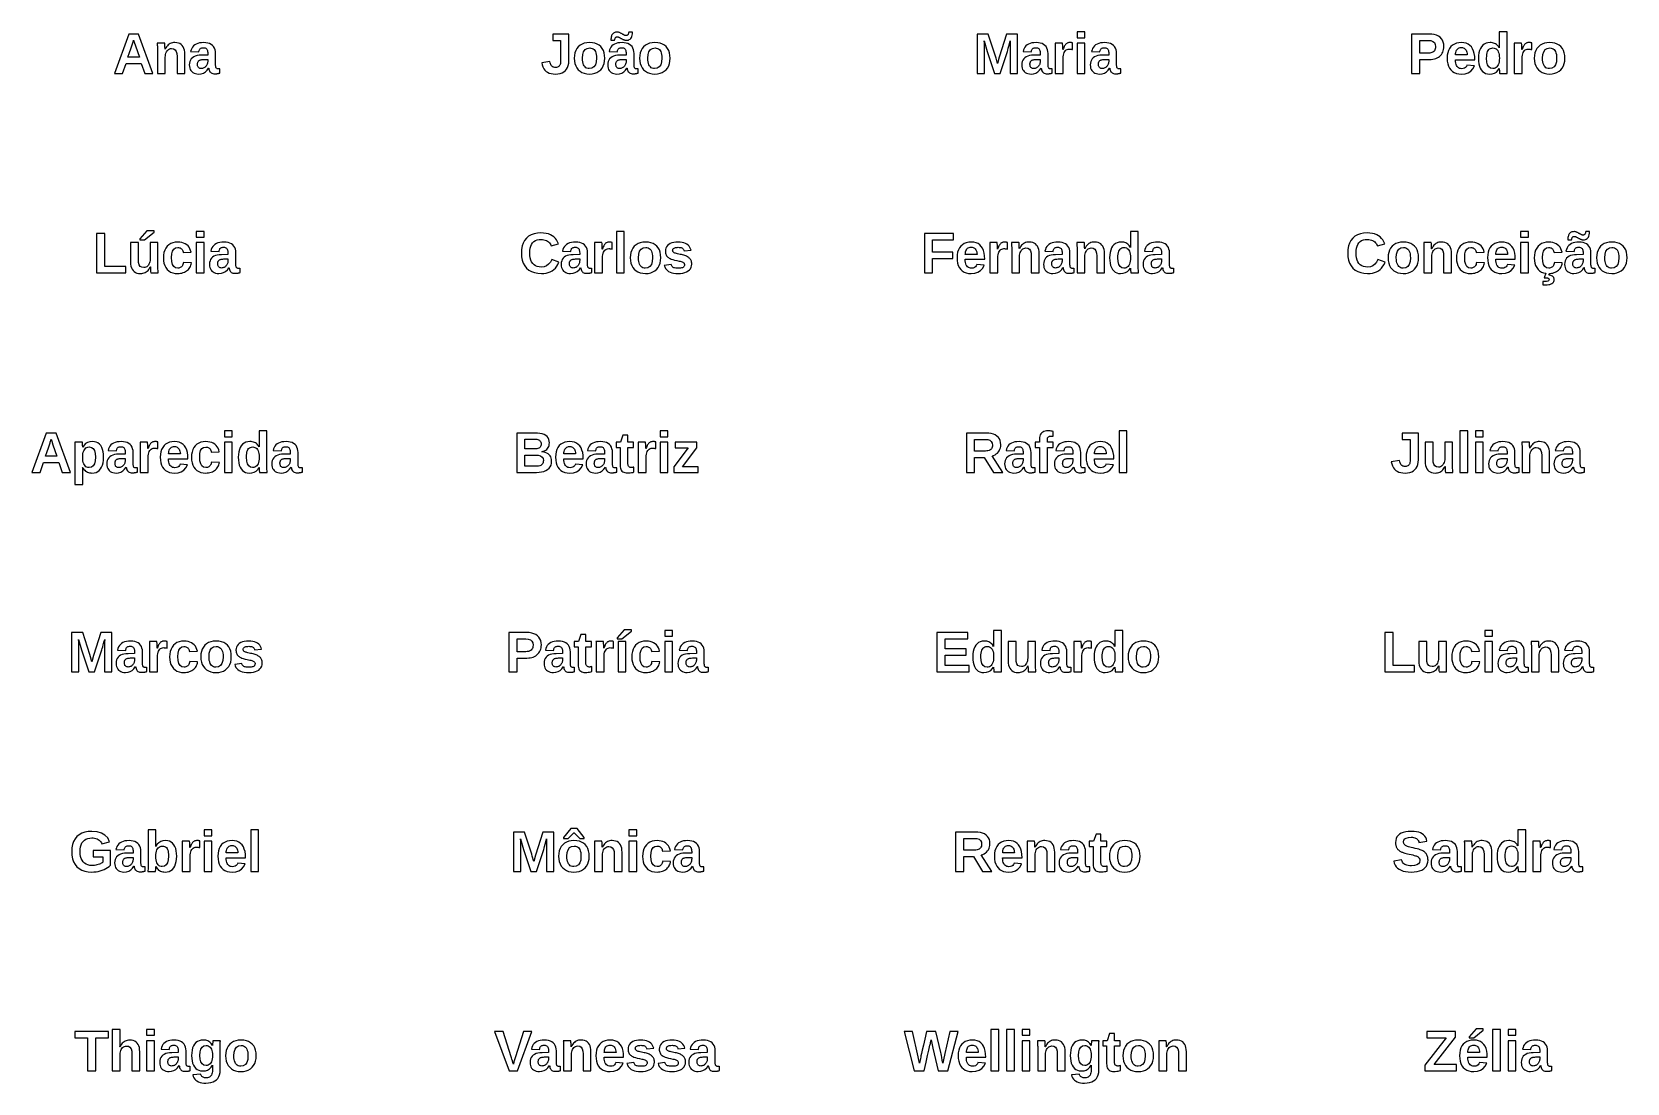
# Model space of a CAD drawing. Header units: metres. Extents: x 19 to 251, y 33 to 186.
import ezdxf

# ---------------------------------------------------------------- set-up
doc = ezdxf.new("R2010")
doc.units = ezdxf.units.M

msp = doc.modelspace()

# ---------------------------------------------------------------- linework, layer by layer
for p, q in [((103.578, 185.503), (103.507, 185.444)), ((103.658, 185.552), (103.578, 185.503)), ((103.747, 185.59), (103.658, 185.552)), ((103.847, 185.617), (103.747, 185.59)), ((103.956, 185.633), (103.847, 185.617)), ((104.075, 185.639), (103.956, 185.633)), ((104.148, 185.636), (104.075, 185.639)), ((104.221, 185.627), (104.148, 185.636)), ((104.294, 185.611), (104.221, 185.627)), ((104.368, 185.589), (104.294, 185.611)), ((104.441, 185.562), (104.368, 185.589)), ((104.514, 185.53), (104.441, 185.562)), ((104.585, 185.497), (104.514, 185.53)), ((104.656, 185.462), (104.585, 185.497)), ((105.759, 185.527), (105.732, 185.43)), ((105.783, 185.639), (105.759, 185.527)), ((106.333, 185.639), (105.783, 185.639)), ((106.313, 185.398), (106.333, 185.639)), ((172.068, 185.672), (170.924, 185.672)), ((170.924, 185.672), (170.924, 184.829)), ((172.068, 184.829), (172.068, 185.672)), ((233.431, 185.672), (232.287, 185.672)), ((232.287, 185.672), (232.287, 184.064)), ((233.431, 180.594), (233.431, 185.672)), ((33.1118, 185.366), (31.0205, 179.633)), ((34.5278, 185.366), (33.1118, 185.366)), ((33.2316, 182.683), (33.4185, 183.229)), ((33.4185, 183.229), (33.5584, 183.641)), ((33.5584, 183.641), (33.6515, 183.918)), ((33.6515, 183.918), (33.6977, 184.06)), ((33.6977, 184.06), (33.7199, 184.134)), ((33.7199, 184.134), (33.7407, 184.204)), ((33.7407, 184.204), (33.7602, 184.27)), ((33.7602, 184.27), (33.7785, 184.334)), ((33.7785, 184.334), (33.7954, 184.394)), ((33.7954, 184.394), (33.8198, 184.483)), ((33.8198, 184.483), (33.9053, 184.203)), ((33.9053, 184.203), (34.0802, 183.649)), ((34.0802, 183.649), (34.6458, 182.002)), ((36.611, 179.633), (34.5278, 185.366)), ((38.3297, 184.036), (37.2393, 184.036)), ((37.2393, 184.036), (37.2441, 183.962)), ((37.2441, 183.962), (37.2487, 183.885)), ((37.2487, 183.885), (37.2532, 183.804)), ((37.2532, 183.804), (37.2575, 183.719)), ((37.2575, 183.719), (37.2616, 183.631)), ((37.2616, 183.631), (37.2653, 183.536)), ((37.2653, 183.536), (37.2682, 183.43)), ((37.2682, 183.43), (37.2702, 183.314)), ((37.2702, 183.314), (37.2714, 183.188)), ((37.2714, 183.188), (37.2718, 183.051)), ((38.3349, 183.995), (38.3297, 184.036)), ((38.3408, 183.933), (38.3349, 183.995)), ((38.3473, 183.85), (38.3408, 183.933)), ((38.3545, 183.747), (38.3473, 183.85)), ((38.3623, 183.623), (38.3545, 183.747)), ((38.3696, 183.497), (38.3623, 183.623)), ((38.3753, 183.388), (38.3696, 183.497)), ((38.3794, 183.296), (38.3753, 183.388)), ((38.3818, 183.22), (38.3794, 183.296)), ((38.3826, 183.161), (38.3818, 183.22)), ((38.3989, 183.161), (38.3826, 183.161)), ((38.4964, 183.352), (38.3989, 183.161)), ((38.6033, 183.52), (38.4964, 183.352)), ((38.7197, 183.667), (38.6033, 183.52)), ((38.8455, 183.791), (38.7197, 183.667)), ((38.9807, 183.893), (38.8455, 183.791)), ((38.8986, 183.135), (39.0325, 183.206)), ((39.126, 183.975), (38.9807, 183.893)), ((39.0325, 183.206), (39.1792, 183.249)), ((39.2821, 184.039), (39.126, 183.975)), ((39.1792, 183.249), (39.3388, 183.263)), ((39.4489, 184.085), (39.2821, 184.039)), ((39.3388, 183.263), (39.6215, 183.216)), ((39.6265, 184.112), (39.4489, 184.085)), ((39.6215, 183.216), (39.8413, 183.077)), ((39.8148, 184.121), (39.6265, 184.112)), ((40.0817, 184.104), (39.8148, 184.121)), ((40.3226, 184.052), (40.0817, 184.104)), ((40.5374, 183.966), (40.3226, 184.052)), ((40.7262, 183.845), (40.5374, 183.966)), ((40.8889, 183.69), (40.7262, 183.845)), ((41.0237, 183.502), (40.8889, 183.69)), ((41.1285, 183.281), (41.0237, 183.502)), ((41.2034, 183.029), (41.1285, 183.281)), ((42.2514, 183.276), (42.1632, 183.056)), ((42.3689, 183.471), (42.2514, 183.276)), ((42.516, 183.641), (42.3689, 183.471)), ((42.6924, 183.786), (42.516, 183.641)), ((42.8976, 183.905), (42.6924, 183.786)), ((43.1306, 183.998), (42.8976, 183.905)), ((43.3914, 184.064), (43.1306, 183.998)), ((43.3809, 183.086), (43.4269, 183.167)), ((43.68, 184.104), (43.3914, 184.064)), ((43.4269, 183.167), (43.4818, 183.232)), ((43.4818, 183.232), (43.548, 183.284)), ((43.548, 183.284), (43.6276, 183.325)), ((43.6276, 183.325), (43.7208, 183.354)), ((43.9965, 184.117), (43.68, 184.104)), ((43.7208, 183.354), (43.8275, 183.371)), ((43.8275, 183.371), (43.9477, 183.377)), ((43.9477, 183.377), (44.0768, 183.368)), ((44.3148, 184.101), (43.9965, 184.117)), ((44.0768, 183.368), (44.1905, 183.343)), ((44.1905, 183.343), (44.289, 183.301)), ((44.289, 183.301), (44.3721, 183.243)), ((44.6026, 184.051), (44.3148, 184.101)), ((44.3721, 183.243), (44.44, 183.167)), ((44.44, 183.167), (44.4942, 183.075)), ((44.8597, 183.969), (44.6026, 184.051)), ((45.0863, 183.854), (44.8597, 183.969)), ((45.2822, 183.706), (45.0863, 183.854)), ((45.4448, 183.528), (45.2822, 183.706)), ((45.5713, 183.322), (45.4448, 183.528)), ((45.6616, 183.089), (45.5713, 183.322)), ((97.0677, 185.366), (94.7282, 185.366)), ((94.7282, 185.366), (94.7282, 184.426)), ((94.7282, 184.426), (95.8715, 184.426)), ((95.8715, 184.426), (95.8715, 181.42)), ((97.0677, 181.448), (97.0677, 185.366)), ((98.2294, 183.247), (98.0654, 182.95)), ((98.4404, 183.509), (98.2294, 183.247)), ((98.6935, 183.728), (98.4404, 183.509)), ((98.9839, 183.898), (98.6935, 183.728)), ((99.3119, 184.02), (98.9839, 183.898)), ((99.6773, 184.093), (99.3119, 184.02)), ((99.4297, 183.093), (99.7214, 183.272)), ((100.08, 184.117), (99.6773, 184.093)), ((99.7214, 183.272), (100.096, 183.332)), ((100.491, 184.094), (100.08, 184.117)), ((100.096, 183.332), (100.282, 183.318)), ((100.282, 183.318), (100.45, 183.275)), ((100.45, 183.275), (100.599, 183.205)), ((100.861, 184.023), (100.491, 184.094)), ((100.599, 183.205), (100.729, 183.105)), ((101.19, 183.906), (100.861, 184.023)), ((101.478, 183.741), (101.19, 183.906)), ((101.726, 183.529), (101.478, 183.741)), ((101.93, 183.274), (101.726, 183.529)), ((102.089, 182.977), (101.93, 183.274)), ((103.058, 183.276), (102.97, 183.056)), ((103.175, 183.471), (103.058, 183.276)), ((103.175, 184.622), (103.159, 184.447)), ((103.159, 184.447), (103.717, 184.447)), ((103.196, 184.778), (103.175, 184.622)), ((103.322, 183.641), (103.175, 183.471)), ((103.222, 184.916), (103.196, 184.778)), ((103.254, 185.035), (103.222, 184.916)), ((103.291, 185.136), (103.254, 185.035)), ((103.335, 185.225), (103.291, 185.136)), ((103.499, 183.786), (103.322, 183.641)), ((103.385, 185.305), (103.335, 185.225)), ((103.442, 185.379), (103.385, 185.305)), ((103.507, 185.444), (103.442, 185.379)), ((103.704, 183.905), (103.499, 183.786)), ((103.937, 183.998), (103.704, 183.905)), ((103.717, 184.447), (103.741, 184.563)), ((103.741, 184.563), (103.767, 184.662)), ((103.767, 184.662), (103.796, 184.744)), ((103.796, 184.744), (103.827, 184.807)), ((103.827, 184.807), (103.861, 184.854)), ((103.861, 184.854), (103.899, 184.887)), ((103.899, 184.887), (103.944, 184.914)), ((104.198, 184.064), (103.937, 183.998)), ((103.944, 184.914), (103.995, 184.932)), ((103.995, 184.932), (104.052, 184.944)), ((104.052, 184.944), (104.115, 184.947)), ((104.115, 184.947), (104.165, 184.944)), ((104.165, 184.944), (104.218, 184.935)), ((104.187, 183.086), (104.233, 183.167)), ((104.486, 184.104), (104.198, 184.064)), ((104.218, 184.935), (104.273, 184.919)), ((104.233, 183.167), (104.288, 183.232)), ((104.273, 184.919), (104.33, 184.898)), ((104.288, 183.232), (104.354, 183.284)), ((104.33, 184.898), (104.39, 184.87)), ((104.354, 183.284), (104.434, 183.325)), ((104.39, 184.87), (104.452, 184.838)), ((104.434, 183.325), (104.527, 183.354)), ((104.452, 184.838), (104.515, 184.805)), ((104.803, 184.117), (104.486, 184.104)), ((104.515, 184.805), (104.58, 184.771)), ((104.527, 183.354), (104.634, 183.371)), ((104.58, 184.771), (104.646, 184.735)), ((104.634, 183.371), (104.754, 183.377)), ((104.646, 184.735), (104.713, 184.697)), ((104.726, 185.426), (104.656, 185.462)), ((104.713, 184.697), (104.782, 184.66)), ((104.795, 185.389), (104.726, 185.426)), ((104.754, 183.377), (104.883, 183.368)), ((104.782, 184.66), (104.852, 184.623)), ((104.862, 185.351), (104.795, 185.389)), ((105.121, 184.101), (104.803, 184.117)), ((104.852, 184.623), (104.922, 184.589)), ((104.928, 185.315), (104.862, 185.351)), ((104.883, 183.368), (104.997, 183.343)), ((104.922, 184.589), (104.993, 184.556)), ((104.992, 185.281), (104.928, 185.315)), ((105.054, 185.247), (104.992, 185.281)), ((104.993, 184.556), (105.065, 184.524)), ((104.997, 183.343), (105.095, 183.301)), ((105.114, 185.216), (105.054, 185.247)), ((105.065, 184.524), (105.138, 184.496)), ((105.095, 183.301), (105.179, 183.243)), ((105.172, 185.188), (105.114, 185.216)), ((105.409, 184.051), (105.121, 184.101)), ((105.138, 184.496), (105.21, 184.475)), ((105.228, 185.166), (105.172, 185.188)), ((105.179, 183.243), (105.246, 183.167)), ((105.21, 184.475), (105.282, 184.459)), ((105.281, 185.151), (105.228, 185.166)), ((105.246, 183.167), (105.301, 183.075)), ((105.332, 185.142), (105.281, 185.151)), ((105.282, 184.459), (105.354, 184.45)), ((105.381, 185.138), (105.332, 185.142)), ((105.354, 184.45), (105.425, 184.447)), ((105.443, 185.142), (105.381, 185.138)), ((105.666, 183.969), (105.409, 184.051)), ((105.425, 184.447), (105.585, 184.458)), ((105.499, 185.154), (105.443, 185.142)), ((105.55, 185.174), (105.499, 185.154)), ((105.595, 185.202), (105.55, 185.174)), ((105.585, 184.458), (105.73, 184.491)), ((105.635, 185.238), (105.595, 185.202)), ((105.67, 185.286), (105.635, 185.238)), ((105.893, 183.854), (105.666, 183.969)), ((105.703, 185.35), (105.67, 185.286)), ((105.732, 185.43), (105.703, 185.35)), ((105.73, 184.491), (105.86, 184.546)), ((105.86, 184.546), (105.975, 184.624)), ((106.089, 183.706), (105.893, 183.854)), ((105.975, 184.624), (106.074, 184.723)), ((106.074, 184.723), (106.158, 184.849)), ((106.251, 183.528), (106.089, 183.706)), ((106.158, 184.849), (106.226, 185.003)), ((106.226, 185.003), (106.278, 185.186)), ((106.378, 183.322), (106.251, 183.528)), ((106.278, 185.186), (106.313, 185.398)), ((106.468, 183.089), (106.378, 183.322)), ((107.726, 183.247), (107.562, 182.95)), ((107.937, 183.509), (107.726, 183.247)), ((108.19, 183.728), (107.937, 183.509)), ((108.481, 183.898), (108.19, 183.728)), ((108.809, 184.02), (108.481, 183.898)), ((109.174, 184.093), (108.809, 184.02)), ((108.927, 183.093), (109.218, 183.272)), ((109.577, 184.117), (109.174, 184.093)), ((109.218, 183.272), (109.593, 183.332)), ((109.988, 184.094), (109.577, 184.117)), ((109.593, 183.332), (109.779, 183.318)), ((109.779, 183.318), (109.947, 183.275)), ((109.947, 183.275), (110.096, 183.205)), ((110.358, 184.023), (109.988, 184.094)), ((110.096, 183.205), (110.226, 183.105)), ((110.687, 183.906), (110.358, 184.023)), ((110.975, 183.741), (110.687, 183.906)), ((111.223, 183.529), (110.975, 183.741)), ((111.427, 183.274), (111.223, 183.529)), ((111.586, 182.977), (111.427, 183.274)), ((158.035, 185.366), (156.428, 185.366)), ((156.428, 185.366), (156.428, 179.633)), ((157.463, 184.005), (157.445, 184.357)), ((157.445, 184.357), (157.88, 182.832)), ((157.476, 183.704), (157.463, 184.005)), ((157.486, 183.455), (157.476, 183.704)), ((157.492, 183.256), (157.486, 183.455)), ((157.494, 183.108), (157.492, 183.256)), ((159.06, 182.16), (158.035, 185.366)), ((160.655, 185.366), (159.602, 182.002)), ((162.254, 185.366), (160.655, 185.366)), ((160.863, 183.031), (160.937, 183.283)), ((160.937, 183.283), (161.022, 183.588)), ((161.022, 183.588), (161.12, 183.946)), ((161.12, 183.946), (161.229, 184.357)), ((161.189, 183.203), (161.188, 183.155)), ((161.188, 183.155), (161.188, 183.108)), ((161.19, 183.297), (161.189, 183.25)), ((161.189, 183.25), (161.189, 183.203)), ((161.193, 183.422), (161.19, 183.344)), ((161.19, 183.344), (161.19, 183.297)), ((161.198, 183.563), (161.193, 183.422)), ((161.205, 183.766), (161.198, 183.563)), ((161.216, 184.03), (161.205, 183.766)), ((161.229, 184.357), (161.216, 184.03)), ((162.254, 179.633), (162.254, 185.366)), ((163.24, 183.276), (163.152, 183.056)), ((163.357, 183.471), (163.24, 183.276)), ((163.505, 183.641), (163.357, 183.471)), ((163.681, 183.786), (163.505, 183.641)), ((163.886, 183.905), (163.681, 183.786)), ((164.119, 183.998), (163.886, 183.905)), ((164.38, 184.064), (164.119, 183.998)), ((164.369, 183.086), (164.415, 183.167)), ((164.669, 184.104), (164.38, 184.064)), ((164.415, 183.167), (164.47, 183.232)), ((164.47, 183.232), (164.536, 183.284)), ((164.536, 183.284), (164.616, 183.325)), ((164.616, 183.325), (164.709, 183.354)), ((164.985, 184.117), (164.669, 184.104)), ((164.709, 183.354), (164.816, 183.371)), ((164.816, 183.371), (164.936, 183.377)), ((164.936, 183.377), (165.065, 183.368)), ((165.303, 184.101), (164.985, 184.117)), ((165.065, 183.368), (165.179, 183.343)), ((165.179, 183.343), (165.278, 183.301)), ((165.278, 183.301), (165.361, 183.243)), ((165.591, 184.051), (165.303, 184.101)), ((165.361, 183.243), (165.429, 183.167)), ((165.429, 183.167), (165.483, 183.075)), ((165.848, 183.969), (165.591, 184.051)), ((166.075, 183.854), (165.848, 183.969)), ((166.271, 183.706), (166.075, 183.854)), ((166.433, 183.528), (166.271, 183.706)), ((166.56, 183.322), (166.433, 183.528)), ((166.65, 183.089), (166.56, 183.322)), ((168.815, 184.036), (167.725, 184.036)), ((167.725, 184.036), (167.73, 183.959)), ((167.73, 183.959), (167.734, 183.877)), ((167.734, 183.877), (167.739, 183.792)), ((167.739, 183.792), (167.743, 183.701)), ((167.743, 183.701), (167.747, 183.607)), ((167.747, 183.607), (167.751, 183.505)), ((167.751, 183.505), (167.754, 183.394)), ((167.754, 183.394), (167.756, 183.273)), ((167.756, 183.273), (167.757, 183.142)), ((168.82, 183.995), (168.815, 184.036)), ((168.826, 183.929), (168.82, 183.995)), ((168.833, 183.84), (168.826, 183.929)), ((168.84, 183.727), (168.833, 183.84)), ((168.848, 183.59), (168.84, 183.727)), ((168.855, 183.451), (168.848, 183.59)), ((168.861, 183.333), (168.855, 183.451)), ((168.865, 183.234), (168.861, 183.333)), ((168.867, 183.155), (168.865, 183.234)), ((168.868, 183.096), (168.867, 183.155)), ((168.95, 183.271), (168.884, 183.096)), ((169.012, 183.423), (168.95, 183.271)), ((169.071, 183.554), (169.012, 183.423)), ((169.128, 183.662), (169.071, 183.554)), ((169.181, 183.749), (169.128, 183.662)), ((169.235, 183.821), (169.181, 183.749)), ((169.293, 183.885), (169.235, 183.821)), ((169.355, 183.941), (169.293, 183.885)), ((169.421, 183.989), (169.355, 183.941)), ((169.491, 184.03), (169.421, 183.989)), ((169.566, 184.063), (169.491, 184.03)), ((169.648, 184.088), (169.566, 184.063)), ((169.641, 183.151), (169.804, 183.165)), ((169.738, 184.107), (169.648, 184.088)), ((169.834, 184.118), (169.738, 184.107)), ((169.804, 183.165), (169.891, 183.163)), ((169.938, 184.121), (169.834, 184.118)), ((169.891, 183.163), (169.984, 183.155)), ((170.023, 184.119), (169.938, 184.121)), ((169.984, 183.155), (170.081, 183.143)), ((170.1, 184.112), (170.023, 184.119)), ((170.171, 184.099), (170.1, 184.112)), ((170.235, 184.082), (170.171, 184.099)), ((170.292, 184.06), (170.235, 184.082)), ((170.292, 183.104), (170.292, 184.06)), ((170.924, 184.829), (172.068, 184.829)), ((172.068, 184.036), (170.924, 184.036)), ((170.924, 184.036), (170.924, 179.633)), ((172.068, 179.633), (172.068, 184.036)), ((173.194, 183.276), (173.106, 183.056)), ((173.311, 183.471), (173.194, 183.276)), ((173.458, 183.641), (173.311, 183.471)), ((173.635, 183.786), (173.458, 183.641)), ((173.84, 183.905), (173.635, 183.786)), ((174.073, 183.998), (173.84, 183.905)), ((174.334, 184.064), (174.073, 183.998)), ((174.323, 183.086), (174.369, 183.167)), ((174.622, 184.104), (174.334, 184.064)), ((174.369, 183.167), (174.424, 183.232)), ((174.424, 183.232), (174.49, 183.284)), ((174.49, 183.284), (174.57, 183.325)), ((174.57, 183.325), (174.663, 183.354)), ((174.939, 184.117), (174.622, 184.104)), ((174.663, 183.354), (174.77, 183.371)), ((174.77, 183.371), (174.89, 183.377)), ((174.89, 183.377), (175.019, 183.368)), ((175.257, 184.101), (174.939, 184.117)), ((175.019, 183.368), (175.133, 183.343)), ((175.133, 183.343), (175.231, 183.301)), ((175.231, 183.301), (175.315, 183.243)), ((175.545, 184.051), (175.257, 184.101)), ((175.315, 183.243), (175.382, 183.167)), ((175.382, 183.167), (175.437, 183.075)), ((175.802, 183.969), (175.545, 184.051)), ((176.029, 183.854), (175.802, 183.969)), ((176.225, 183.706), (176.029, 183.854)), ((176.387, 183.528), (176.225, 183.706)), ((176.514, 183.322), (176.387, 183.528)), ((176.604, 183.089), (176.514, 183.322)), ((222.101, 185.366), (219.526, 185.366)), ((219.526, 185.366), (219.526, 179.633)), ((220.726, 182.575), (220.726, 184.435)), ((220.726, 184.435), (221.967, 184.435)), ((221.967, 184.435), (222.351, 184.398)), ((222.494, 185.347), (222.101, 185.366)), ((222.351, 184.398), (222.649, 184.29)), ((222.849, 185.291), (222.494, 185.347)), ((222.649, 184.29), (222.863, 184.109)), ((223.166, 185.196), (222.849, 185.291)), ((222.863, 184.109), (222.991, 183.857)), ((222.99, 183.195), (222.937, 183.053)), ((223.022, 183.355), (222.99, 183.195)), ((222.991, 183.857), (223.033, 183.531)), ((223.033, 183.531), (223.022, 183.355)), ((223.445, 185.063), (223.166, 185.196)), ((223.686, 184.892), (223.445, 185.063)), ((223.886, 184.687), (223.686, 184.892)), ((224.042, 184.45), (223.886, 184.687)), ((224.153, 184.182), (224.042, 184.45)), ((224.219, 183.883), (224.153, 184.182)), ((224.201, 183.128), (224.232, 183.335)), ((224.242, 183.552), (224.219, 183.883)), ((224.232, 183.335), (224.242, 183.552)), ((225.068, 183.277), (224.917, 182.982)), ((225.263, 183.531), (225.068, 183.277)), ((225.498, 183.742), (225.263, 183.531)), ((225.768, 183.906), (225.498, 183.742)), ((226.075, 184.023), (225.768, 183.906)), ((226.418, 184.094), (226.075, 184.023)), ((226.16, 183.116), (226.255, 183.217)), ((226.255, 183.217), (226.364, 183.296)), ((226.364, 183.296), (226.488, 183.352)), ((226.797, 184.117), (226.418, 184.094)), ((226.488, 183.352), (226.627, 183.386)), ((226.627, 183.386), (226.781, 183.397)), ((226.781, 183.397), (226.926, 183.386)), ((227.158, 184.092), (226.797, 184.117)), ((226.926, 183.386), (227.059, 183.354)), ((227.059, 183.354), (227.179, 183.301)), ((227.484, 184.017), (227.158, 184.092)), ((227.179, 183.301), (227.287, 183.227)), ((227.287, 183.227), (227.383, 183.131)), ((227.774, 183.891), (227.484, 184.017)), ((228.027, 183.715), (227.774, 183.891)), ((228.246, 183.489), (228.027, 183.715)), ((228.426, 183.214), (228.246, 183.489)), ((228.566, 182.892), (228.426, 183.214)), ((229.547, 183.263), (229.423, 182.965)), ((229.706, 183.521), (229.547, 183.263)), ((229.897, 183.736), (229.706, 183.521)), ((230.118, 183.903), (229.897, 183.736)), ((230.368, 184.022), (230.118, 183.903)), ((230.648, 184.093), (230.368, 184.022)), ((230.957, 184.117), (230.648, 184.093)), ((230.779, 183.102), (230.897, 183.206)), ((230.897, 183.206), (231.034, 183.281)), ((231.139, 184.109), (230.957, 184.117)), ((231.034, 183.281), (231.189, 183.325)), ((231.311, 184.086), (231.139, 184.109)), ((231.189, 183.325), (231.364, 183.34)), ((231.472, 184.047), (231.311, 184.086)), ((231.364, 183.34), (231.54, 183.325)), ((231.623, 183.992), (231.472, 184.047)), ((231.54, 183.325), (231.699, 183.279)), ((231.764, 183.922), (231.623, 183.992)), ((231.699, 183.279), (231.839, 183.202)), ((231.894, 183.836), (231.764, 183.922)), ((231.839, 183.202), (231.961, 183.094)), ((232.011, 183.735), (231.894, 183.836)), ((232.116, 183.619), (232.011, 183.735)), ((232.208, 183.487), (232.116, 183.619)), ((232.287, 183.34), (232.208, 183.487)), ((232.287, 184.064), (232.295, 183.34)), ((232.295, 183.34), (232.287, 183.34)), ((235.533, 184.036), (234.443, 184.036)), ((234.443, 184.036), (234.448, 183.959)), ((234.448, 183.959), (234.452, 183.877)), ((234.452, 183.877), (234.457, 183.792)), ((234.457, 183.792), (234.461, 183.701)), ((234.461, 183.701), (234.465, 183.607)), ((234.465, 183.607), (234.469, 183.505)), ((234.469, 183.505), (234.472, 183.394)), ((234.472, 183.394), (234.474, 183.273)), ((234.474, 183.273), (234.475, 183.142)), ((235.538, 183.995), (235.533, 184.036)), ((235.544, 183.929), (235.538, 183.995)), ((235.551, 183.84), (235.544, 183.929)), ((235.558, 183.727), (235.551, 183.84)), ((235.566, 183.59), (235.558, 183.727)), ((235.573, 183.451), (235.566, 183.59)), ((235.579, 183.333), (235.573, 183.451)), ((235.583, 183.234), (235.579, 183.333)), ((235.585, 183.155), (235.583, 183.234)), ((235.586, 183.096), (235.585, 183.155)), ((235.668, 183.271), (235.602, 183.096)), ((235.73, 183.423), (235.668, 183.271)), ((235.789, 183.554), (235.73, 183.423)), ((235.846, 183.662), (235.789, 183.554)), ((235.899, 183.749), (235.846, 183.662)), ((235.953, 183.821), (235.899, 183.749)), ((236.011, 183.885), (235.953, 183.821)), ((236.073, 183.941), (236.011, 183.885)), ((236.139, 183.989), (236.073, 183.941)), ((236.209, 184.03), (236.139, 183.989)), ((236.284, 184.063), (236.209, 184.03)), ((236.366, 184.088), (236.284, 184.063)), ((236.359, 183.151), (236.522, 183.165)), ((236.456, 184.107), (236.366, 184.088)), ((236.552, 184.118), (236.456, 184.107)), ((236.522, 183.165), (236.609, 183.163)), ((236.656, 184.121), (236.552, 184.118)), ((236.609, 183.163), (236.702, 183.155)), ((236.741, 184.119), (236.656, 184.121)), ((236.702, 183.155), (236.799, 183.143)), ((236.818, 184.112), (236.741, 184.119)), ((236.889, 184.099), (236.818, 184.112)), ((236.953, 184.082), (236.889, 184.099)), ((237.01, 184.06), (236.953, 184.082)), ((237.01, 183.104), (237.01, 184.06)), ((237.761, 183.247), (237.597, 182.95)), ((237.972, 183.509), (237.761, 183.247)), ((238.225, 183.728), (237.972, 183.509)), ((238.515, 183.898), (238.225, 183.728)), ((238.843, 184.02), (238.515, 183.898)), ((239.209, 184.093), (238.843, 184.02)), ((238.961, 183.093), (239.253, 183.272)), ((239.612, 184.117), (239.209, 184.093)), ((239.253, 183.272), (239.628, 183.332)), ((240.022, 184.094), (239.612, 184.117)), ((239.628, 183.332), (239.814, 183.318)), ((239.814, 183.318), (239.981, 183.275)), ((239.981, 183.275), (240.13, 183.205)), ((240.392, 184.023), (240.022, 184.094)), ((240.13, 183.205), (240.261, 183.105)), ((240.722, 183.906), (240.392, 184.023)), ((241.01, 183.741), (240.722, 183.906)), ((241.257, 183.529), (241.01, 183.741)), ((241.462, 183.274), (241.257, 183.529)), ((241.621, 182.977), (241.462, 183.274)), ((32.2208, 179.633), (32.7294, 181.098)), ((32.7294, 181.098), (34.9143, 181.098)), ((32.9979, 182.002), (33.2316, 182.683)), ((34.6458, 182.002), (32.9979, 182.002)), ((34.9143, 181.098), (35.4229, 179.633)), ((37.2718, 183.051), (37.2718, 179.633)), ((38.4152, 181.993), (38.4254, 182.208)), ((38.4152, 179.633), (38.4152, 181.993)), ((38.4254, 182.208), (38.4559, 182.407)), ((38.4559, 182.407), (38.5067, 182.59)), ((38.5067, 182.59), (38.5779, 182.756)), ((38.5779, 182.756), (38.6695, 182.907)), ((38.6695, 182.907), (38.7776, 183.035)), ((38.7776, 183.035), (38.8986, 183.135)), ((39.8413, 183.077), (39.9984, 182.845)), ((39.9984, 182.845), (40.0926, 182.521)), ((40.0926, 182.521), (40.124, 182.103)), ((40.124, 182.103), (40.124, 179.633)), ((41.2483, 182.745), (41.2034, 183.029)), ((41.2633, 182.429), (41.2483, 182.745)), ((41.2633, 179.633), (41.2633, 182.429)), ((41.923, 181.139), (41.9052, 180.879)), ((41.9052, 180.879), (41.9195, 180.638)), ((41.9765, 181.373), (41.923, 181.139)), ((42.0656, 181.582), (41.9765, 181.373)), ((42.1903, 181.764), (42.0656, 181.582)), ((42.1632, 183.056), (42.1046, 182.811)), ((42.1046, 182.811), (43.2967, 182.754)), ((42.3507, 181.92), (42.1903, 181.764)), ((42.5449, 182.049), (42.3507, 181.92)), ((42.7712, 182.151), (42.5449, 182.049)), ((43.0296, 182.224), (42.7712, 182.151)), ((43.3201, 182.269), (43.0296, 182.224)), ((43.0973, 180.968), (43.1008, 181.062)), ((43.1031, 180.849), (43.0973, 180.968)), ((43.1008, 181.062), (43.1113, 181.148)), ((43.1204, 180.743), (43.1031, 180.849)), ((43.1113, 181.148), (43.1288, 181.226)), ((43.1288, 181.226), (43.1533, 181.296)), ((43.1533, 181.296), (43.1848, 181.359)), ((43.1848, 181.359), (43.223, 181.414)), ((43.223, 181.414), (43.2675, 181.464)), ((43.2675, 181.464), (43.3183, 181.507)), ((43.2967, 182.754), (43.3158, 182.88)), ((43.3158, 182.88), (43.3439, 182.991)), ((43.3183, 181.507), (43.3755, 181.545)), ((43.6425, 182.286), (43.3201, 182.269)), ((43.3439, 182.991), (43.3809, 183.086)), ((43.3755, 181.545), (43.4391, 181.576)), ((43.4391, 181.576), (43.5151, 181.603)), ((43.5151, 181.603), (43.6096, 181.624)), ((43.6096, 181.624), (43.7227, 181.642)), ((44.5905, 182.303), (43.6425, 182.286)), ((43.7227, 181.642), (43.8544, 181.655)), ((43.8544, 181.655), (44.0046, 181.664)), ((44.0046, 181.664), (44.5905, 181.672)), ((44.4644, 180.901), (44.4101, 180.802)), ((44.5098, 181.005), (44.4644, 180.901)), ((44.4942, 183.075), (44.5363, 182.964)), ((44.5451, 181.113), (44.5098, 181.005)), ((44.5363, 182.964), (44.5665, 182.836)), ((44.5704, 181.222), (44.5451, 181.113)), ((44.5665, 182.836), (44.5845, 182.69)), ((44.5855, 181.334), (44.5704, 181.222)), ((44.5845, 182.69), (44.5905, 182.526)), ((44.5905, 181.448), (44.5855, 181.334)), ((44.5905, 182.526), (44.5905, 182.303)), ((44.5905, 181.672), (44.5905, 181.448)), ((45.7158, 182.827), (45.6616, 183.089)), ((45.7338, 182.539), (45.7158, 182.827)), ((45.7338, 180.935), (45.7338, 182.539)), ((45.7372, 180.797), (45.7338, 180.935)), ((94.3213, 181.363), (93.1291, 181.188)), ((93.1291, 181.188), (93.2054, 180.862)), ((93.2054, 180.862), (93.3072, 180.574)), ((94.3556, 181.195), (94.3213, 181.363)), ((94.4001, 181.045), (94.3556, 181.195)), ((94.4546, 180.913), (94.4001, 181.045)), ((94.5192, 180.8), (94.4546, 180.913)), ((95.753, 180.836), (95.6863, 180.732)), ((95.8048, 180.957), (95.753, 180.836)), ((95.8419, 181.095), (95.8048, 180.957)), ((95.8641, 181.249), (95.8419, 181.095)), ((95.8715, 181.42), (95.8641, 181.249)), ((96.9863, 180.795), (97.0474, 181.106)), ((97.0474, 181.106), (97.0677, 181.448)), ((97.8779, 182.245), (97.8545, 181.839)), ((97.8545, 181.839), (97.8779, 181.431)), ((97.9482, 182.616), (97.8779, 182.245)), ((97.8779, 181.431), (97.9482, 181.059)), ((98.0654, 182.95), (97.9482, 182.616)), ((97.9482, 181.059), (98.0654, 180.724)), ((99.0548, 181.839), (99.0964, 182.376)), ((99.0649, 181.558), (99.0548, 181.839)), ((99.0955, 181.306), (99.0649, 181.558)), ((99.1463, 181.082), (99.0955, 181.306)), ((99.0964, 182.376), (99.2214, 182.794)), ((99.2175, 180.886), (99.1463, 181.082)), ((99.3091, 180.718), (99.2175, 180.886)), ((99.2214, 182.794), (99.4297, 183.093)), ((100.929, 180.875), (100.718, 180.574)), ((100.729, 183.105), (100.841, 182.978)), ((100.841, 182.978), (100.933, 182.819)), ((101.055, 181.297), (100.929, 180.875)), ((100.933, 182.819), (101.005, 182.626)), ((101.005, 182.626), (101.056, 182.398)), ((101.097, 181.839), (101.055, 181.297)), ((101.056, 182.398), (101.087, 182.136)), ((101.087, 182.136), (101.097, 181.839)), ((102.08, 180.721), (102.198, 181.057)), ((102.203, 182.639), (102.089, 182.977)), ((102.198, 181.057), (102.27, 181.429)), ((102.271, 182.259), (102.203, 182.639)), ((102.27, 181.429), (102.293, 181.839)), ((102.293, 181.839), (102.271, 182.259)), ((102.729, 181.139), (102.712, 180.879)), ((102.712, 180.879), (102.726, 180.638)), ((102.783, 181.373), (102.729, 181.139)), ((102.872, 181.582), (102.783, 181.373)), ((102.997, 181.764), (102.872, 181.582)), ((102.97, 183.056), (102.911, 182.811)), ((102.911, 182.811), (104.103, 182.754)), ((103.157, 181.92), (102.997, 181.764)), ((103.351, 182.049), (103.157, 181.92)), ((103.578, 182.151), (103.351, 182.049)), ((103.836, 182.224), (103.578, 182.151)), ((104.126, 182.269), (103.836, 182.224)), ((103.904, 180.968), (103.907, 181.062)), ((103.909, 180.849), (103.904, 180.968)), ((103.907, 181.062), (103.918, 181.148)), ((103.927, 180.743), (103.909, 180.849)), ((103.918, 181.148), (103.935, 181.226)), ((103.935, 181.226), (103.96, 181.296)), ((103.96, 181.296), (103.991, 181.359)), ((103.991, 181.359), (104.029, 181.414)), ((104.029, 181.414), (104.074, 181.464)), ((104.074, 181.464), (104.125, 181.507)), ((104.103, 182.754), (104.122, 182.88)), ((104.122, 182.88), (104.15, 182.991)), ((104.125, 181.507), (104.182, 181.545)), ((104.449, 182.286), (104.126, 182.269)), ((104.15, 182.991), (104.187, 183.086)), ((104.182, 181.545), (104.245, 181.576)), ((104.245, 181.576), (104.321, 181.603)), ((104.321, 181.603), (104.416, 181.624)), ((104.416, 181.624), (104.529, 181.642)), ((105.397, 182.303), (104.449, 182.286)), ((104.529, 181.642), (104.661, 181.655)), ((104.661, 181.655), (104.811, 181.664)), ((104.811, 181.664), (105.397, 181.672)), ((105.271, 180.901), (105.217, 180.802)), ((105.316, 181.005), (105.271, 180.901)), ((105.301, 183.075), (105.343, 182.964)), ((105.352, 181.113), (105.316, 181.005)), ((105.343, 182.964), (105.373, 182.836)), ((105.377, 181.222), (105.352, 181.113)), ((105.373, 182.836), (105.391, 182.69)), ((105.392, 181.334), (105.377, 181.222)), ((105.391, 182.69), (105.397, 182.526)), ((105.397, 181.448), (105.392, 181.334)), ((105.397, 182.526), (105.397, 182.303)), ((105.397, 181.672), (105.397, 181.448)), ((106.522, 182.827), (106.468, 183.089)), ((106.54, 182.539), (106.522, 182.827)), ((106.54, 180.935), (106.54, 182.539)), ((106.544, 180.797), (106.54, 180.935)), ((107.375, 182.245), (107.351, 181.839)), ((107.351, 181.839), (107.375, 181.431)), ((107.445, 182.616), (107.375, 182.245)), ((107.375, 181.431), (107.445, 181.059)), ((107.562, 182.95), (107.445, 182.616)), ((107.445, 181.059), (107.562, 180.724)), ((108.552, 181.839), (108.593, 182.376)), ((108.562, 181.558), (108.552, 181.839)), ((108.592, 181.306), (108.562, 181.558)), ((108.643, 181.082), (108.592, 181.306)), ((108.593, 182.376), (108.718, 182.794)), ((108.714, 180.886), (108.643, 181.082)), ((108.806, 180.718), (108.714, 180.886)), ((108.718, 182.794), (108.927, 183.093)), ((110.426, 180.875), (110.215, 180.574)), ((110.226, 183.105), (110.338, 182.978)), ((110.338, 182.978), (110.43, 182.819)), ((110.552, 181.297), (110.426, 180.875)), ((110.43, 182.819), (110.502, 182.626)), ((110.502, 182.626), (110.553, 182.398)), ((110.594, 181.839), (110.552, 181.297)), ((110.553, 182.398), (110.584, 182.136)), ((110.584, 182.136), (110.594, 181.839)), ((111.577, 180.721), (111.695, 181.057)), ((111.7, 182.639), (111.586, 182.977)), ((111.695, 181.057), (111.767, 181.429)), ((111.768, 182.259), (111.7, 182.639)), ((111.767, 181.429), (111.79, 181.839)), ((111.79, 181.839), (111.768, 182.259)), ((157.494, 179.633), (157.494, 183.108)), ((157.88, 182.832), (158.914, 179.633)), ((159.15, 181.851), (159.06, 182.16)), ((159.345, 181.082), (159.15, 181.851)), ((159.602, 182.002), (159.345, 181.082)), ((159.768, 179.633), (160.802, 182.832)), ((160.802, 182.832), (160.863, 183.031)), ((161.188, 183.108), (161.188, 179.633)), ((162.912, 181.139), (162.894, 180.879)), ((162.894, 180.879), (162.908, 180.638)), ((162.965, 181.373), (162.912, 181.139)), ((163.054, 181.582), (162.965, 181.373)), ((163.179, 181.764), (163.054, 181.582)), ((163.152, 183.056), (163.093, 182.811)), ((163.093, 182.811), (164.285, 182.754)), ((163.339, 181.92), (163.179, 181.764)), ((163.533, 182.049), (163.339, 181.92)), ((163.76, 182.151), (163.533, 182.049)), ((164.018, 182.224), (163.76, 182.151)), ((164.309, 182.269), (164.018, 182.224)), ((164.086, 180.968), (164.089, 181.062)), ((164.092, 180.849), (164.086, 180.968)), ((164.089, 181.062), (164.1, 181.148)), ((164.109, 180.743), (164.092, 180.849)), ((164.1, 181.148), (164.117, 181.226)), ((164.117, 181.226), (164.142, 181.296)), ((164.142, 181.296), (164.173, 181.359)), ((164.173, 181.359), (164.212, 181.414)), ((164.212, 181.414), (164.256, 181.464)), ((164.256, 181.464), (164.307, 181.507)), ((164.285, 182.754), (164.304, 182.88)), ((164.304, 182.88), (164.332, 182.991)), ((164.307, 181.507), (164.364, 181.545)), ((164.631, 182.286), (164.309, 182.269)), ((164.332, 182.991), (164.369, 183.086)), ((164.364, 181.545), (164.428, 181.576)), ((164.428, 181.576), (164.504, 181.603)), ((164.504, 181.603), (164.598, 181.624)), ((164.598, 181.624), (164.711, 181.642)), ((165.579, 182.303), (164.631, 182.286)), ((164.711, 181.642), (164.843, 181.655)), ((164.843, 181.655), (164.993, 181.664)), ((164.993, 181.664), (165.579, 181.672)), ((165.453, 180.901), (165.399, 180.802)), ((165.498, 181.005), (165.453, 180.901)), ((165.483, 183.075), (165.525, 182.964)), ((165.534, 181.113), (165.498, 181.005)), ((165.525, 182.964), (165.555, 182.836)), ((165.559, 181.222), (165.534, 181.113)), ((165.555, 182.836), (165.573, 182.69)), ((165.574, 181.334), (165.559, 181.222)), ((165.573, 182.69), (165.579, 182.526)), ((165.579, 181.448), (165.574, 181.334)), ((165.579, 182.526), (165.579, 182.303)), ((165.579, 181.672), (165.579, 181.448)), ((166.704, 182.827), (166.65, 183.089)), ((166.722, 182.539), (166.704, 182.827)), ((166.722, 180.935), (166.722, 182.539)), ((166.726, 180.797), (166.722, 180.935)), ((167.757, 183.142), (167.757, 183.002)), ((167.757, 183.002), (167.757, 179.633)), ((168.884, 183.096), (168.868, 183.096)), ((168.901, 181.794), (168.91, 182.052)), ((168.901, 179.633), (168.901, 181.794)), ((168.91, 182.052), (168.939, 182.284)), ((168.939, 182.284), (168.986, 182.489)), ((168.986, 182.489), (169.053, 182.668)), ((169.053, 182.668), (169.139, 182.819)), ((169.139, 182.819), (169.242, 182.944)), ((169.242, 182.944), (169.359, 183.041)), ((169.359, 183.041), (169.492, 183.11)), ((169.492, 183.11), (169.641, 183.151)), ((170.081, 183.143), (170.184, 183.126)), ((170.184, 183.126), (170.292, 183.104)), ((172.865, 181.139), (172.848, 180.879)), ((172.848, 180.879), (172.862, 180.638)), ((172.919, 181.373), (172.865, 181.139)), ((173.008, 181.582), (172.919, 181.373)), ((173.133, 181.764), (173.008, 181.582)), ((173.106, 183.056), (173.047, 182.811)), ((173.047, 182.811), (174.239, 182.754)), ((173.293, 181.92), (173.133, 181.764)), ((173.487, 182.049), (173.293, 181.92)), ((173.714, 182.151), (173.487, 182.049)), ((173.972, 182.224), (173.714, 182.151)), ((174.263, 182.269), (173.972, 182.224)), ((174.04, 180.968), (174.043, 181.062)), ((174.046, 180.849), (174.04, 180.968)), ((174.043, 181.062), (174.054, 181.148)), ((174.063, 180.743), (174.046, 180.849)), ((174.054, 181.148), (174.071, 181.226)), ((174.071, 181.226), (174.096, 181.296)), ((174.096, 181.296), (174.127, 181.359)), ((174.127, 181.359), (174.165, 181.414)), ((174.165, 181.414), (174.21, 181.464)), ((174.21, 181.464), (174.261, 181.507)), ((174.239, 182.754), (174.258, 182.88)), ((174.258, 182.88), (174.286, 182.991)), ((174.261, 181.507), (174.318, 181.545)), ((174.585, 182.286), (174.263, 182.269)), ((174.286, 182.991), (174.323, 183.086)), ((174.318, 181.545), (174.382, 181.576)), ((174.382, 181.576), (174.458, 181.603)), ((174.458, 181.603), (174.552, 181.624)), ((174.552, 181.624), (174.665, 181.642)), ((175.533, 182.303), (174.585, 182.286)), ((174.665, 181.642), (174.797, 181.655)), ((174.797, 181.655), (174.947, 181.664)), ((174.947, 181.664), (175.533, 181.672)), ((175.407, 180.901), (175.353, 180.802)), ((175.452, 181.005), (175.407, 180.901)), ((175.437, 183.075), (175.479, 182.964)), ((175.488, 181.113), (175.452, 181.005)), ((175.479, 182.964), (175.509, 182.836)), ((175.513, 181.222), (175.488, 181.113)), ((175.509, 182.836), (175.527, 182.69)), ((175.528, 181.334), (175.513, 181.222)), ((175.527, 182.69), (175.533, 182.526)), ((175.533, 181.448), (175.528, 181.334)), ((175.533, 182.526), (175.533, 182.303)), ((175.533, 181.672), (175.533, 181.448)), ((176.658, 182.827), (176.604, 183.089)), ((176.676, 182.539), (176.658, 182.827)), ((176.676, 180.935), (176.676, 182.539)), ((176.68, 180.797), (176.676, 180.935)), ((222, 182.575), (220.726, 182.575)), ((220.726, 181.652), (222.15, 181.652)), ((220.726, 179.633), (220.726, 181.652)), ((222.189, 182.585), (222, 182.575)), ((222.15, 181.652), (222.402, 181.661)), ((222.36, 182.615), (222.189, 182.585)), ((222.513, 182.664), (222.36, 182.615)), ((222.402, 181.661), (222.639, 181.69)), ((222.648, 182.733), (222.513, 182.664)), ((222.639, 181.69), (222.863, 181.737)), ((222.765, 182.821), (222.648, 182.733)), ((222.861, 182.929), (222.765, 182.821)), ((222.937, 183.053), (222.861, 182.929)), ((222.863, 181.737), (223.072, 181.804)), ((223.072, 181.804), (223.267, 181.89)), ((223.267, 181.89), (223.446, 181.993)), ((223.446, 181.993), (223.608, 182.112)), ((223.608, 182.112), (223.753, 182.246)), ((223.753, 182.246), (223.88, 182.397)), ((223.88, 182.397), (223.989, 182.563)), ((223.989, 182.563), (224.08, 182.742)), ((224.08, 182.742), (224.151, 182.93)), ((224.151, 182.93), (224.201, 183.128)), ((224.744, 182.271), (224.722, 181.855)), ((224.722, 181.855), (224.743, 181.426)), ((224.743, 181.426), (224.807, 181.04)), ((224.809, 182.647), (224.744, 182.271)), ((224.807, 181.04), (224.914, 180.697)), ((224.917, 182.982), (224.809, 182.647)), ((225.932, 181.37), (225.922, 181.615)), ((225.922, 181.615), (228.746, 181.615)), ((225.93, 182.331), (225.944, 182.524)), ((227.639, 182.331), (225.93, 182.331)), ((225.96, 181.151), (225.932, 181.37)), ((225.944, 182.524), (225.973, 182.699)), ((226.008, 180.957), (225.96, 181.151)), ((225.973, 182.699), (226.019, 182.856)), ((226.075, 180.788), (226.008, 180.957)), ((226.019, 182.856), (226.081, 182.995)), ((226.081, 182.995), (226.16, 183.116)), ((227.383, 183.131), (227.465, 183.013)), ((227.465, 183.013), (227.531, 182.875)), ((227.603, 180.842), (227.521, 180.653)), ((227.531, 182.875), (227.583, 182.715)), ((227.583, 182.715), (227.619, 182.534)), ((228.681, 180.748), (227.603, 180.842)), ((227.619, 182.534), (227.639, 182.331)), ((228.666, 182.524), (228.566, 182.892)), ((228.726, 182.109), (228.666, 182.524)), ((228.746, 181.648), (228.726, 182.109)), ((228.746, 181.615), (228.746, 181.648)), ((229.282, 182.248), (229.264, 181.831)), ((229.264, 181.831), (229.281, 181.418)), ((229.281, 181.418), (229.331, 181.045)), ((229.335, 182.626), (229.282, 182.248)), ((229.331, 181.045), (229.415, 180.709)), ((229.423, 182.965), (229.335, 182.626)), ((230.456, 181.831), (230.465, 182.121)), ((230.492, 181.292), (230.456, 181.831)), ((230.465, 182.121), (230.492, 182.38)), ((230.492, 182.38), (230.537, 182.607)), ((230.6, 180.872), (230.492, 181.292)), ((230.537, 182.607), (230.6, 182.803)), ((230.6, 182.803), (230.68, 182.968)), ((230.78, 180.573), (230.6, 180.872)), ((230.68, 182.968), (230.779, 183.102)), ((231.961, 183.094), (232.066, 182.956)), ((232.145, 180.902), (232.055, 180.73)), ((232.066, 182.956), (232.151, 182.789)), ((232.214, 181.101), (232.145, 180.902)), ((232.151, 182.789), (232.218, 182.596)), ((232.264, 181.327), (232.214, 181.101)), ((232.218, 182.596), (232.265, 182.376)), ((232.294, 181.58), (232.264, 181.327)), ((232.265, 182.376), (232.294, 182.131)), ((232.294, 182.131), (232.304, 181.859)), ((232.304, 181.859), (232.294, 181.58)), ((234.475, 183.142), (234.475, 183.002)), ((234.475, 183.002), (234.475, 179.633)), ((235.602, 183.096), (235.586, 183.096)), ((235.619, 181.794), (235.628, 182.052)), ((235.619, 179.633), (235.619, 181.794)), ((235.628, 182.052), (235.657, 182.284)), ((235.657, 182.284), (235.704, 182.489)), ((235.704, 182.489), (235.771, 182.668)), ((235.771, 182.668), (235.857, 182.819)), ((235.857, 182.819), (235.959, 182.944)), ((235.959, 182.944), (236.077, 183.041)), ((236.077, 183.041), (236.21, 183.11)), ((236.21, 183.11), (236.359, 183.151)), ((236.799, 183.143), (236.902, 183.126)), ((236.902, 183.126), (237.01, 183.104)), ((237.409, 182.245), (237.386, 181.839)), ((237.386, 181.839), (237.409, 181.431)), ((237.48, 182.616), (237.409, 182.245)), ((237.409, 181.431), (237.48, 181.059)), ((237.597, 182.95), (237.48, 182.616)), ((237.48, 181.059), (237.597, 180.724)), ((238.586, 181.839), (238.628, 182.376)), ((238.596, 181.558), (238.586, 181.839)), ((238.627, 181.306), (238.596, 181.558)), ((238.678, 181.082), (238.627, 181.306)), ((238.628, 182.376), (238.753, 182.794)), ((238.749, 180.886), (238.678, 181.082)), ((238.841, 180.718), (238.749, 180.886)), ((238.753, 182.794), (238.961, 183.093)), ((240.46, 180.875), (240.249, 180.574)), ((240.261, 183.105), (240.372, 182.978)), ((240.372, 182.978), (240.465, 182.819)), ((240.587, 181.297), (240.46, 180.875)), ((240.465, 182.819), (240.536, 182.626)), ((240.536, 182.626), (240.588, 182.398)), ((240.629, 181.839), (240.587, 181.297)), ((240.588, 182.398), (240.619, 182.136)), ((240.619, 182.136), (240.629, 181.839)), ((241.611, 180.721), (241.73, 181.057)), ((241.734, 182.639), (241.621, 182.977)), ((241.73, 181.057), (241.801, 181.429)), ((241.802, 182.259), (241.734, 182.639)), ((241.801, 181.429), (241.825, 181.839)), ((241.825, 181.839), (241.802, 182.259)), ((31.0205, 179.633), (32.2208, 179.633)), ((35.4229, 179.633), (36.611, 179.633)), ((37.2718, 179.633), (38.4152, 179.633)), ((40.124, 179.633), (41.2633, 179.633)), ((41.9195, 180.638), (41.9625, 180.419)), ((41.9625, 180.419), (42.0341, 180.224)), ((42.0341, 180.224), (42.1343, 180.05)), ((42.1343, 180.05), (42.2632, 179.9)), ((42.2632, 179.9), (42.4177, 179.775)), ((42.4177, 179.775), (42.5946, 179.677)), ((42.5946, 179.677), (42.7939, 179.608)), ((42.7939, 179.608), (43.0158, 179.566)), ((43.0158, 179.566), (43.26, 179.552)), ((43.1493, 180.65), (43.1204, 180.743)), ((43.1897, 180.57), (43.1493, 180.65)), ((43.2417, 180.502), (43.1897, 180.57)), ((43.3033, 180.447), (43.2417, 180.502)), ((43.26, 179.552), (43.6279, 179.587)), ((43.3726, 180.405), (43.3033, 180.447)), ((43.4495, 180.374), (43.3726, 180.405)), ((43.534, 180.356), (43.4495, 180.374)), ((43.6262, 180.35), (43.534, 180.356)), ((43.7318, 180.355), (43.6262, 180.35)), ((43.6279, 179.587), (43.9566, 179.691)), ((43.8336, 180.373), (43.7318, 180.355)), ((43.9316, 180.402), (43.8336, 180.373)), ((44.026, 180.443), (43.9316, 180.402)), ((43.9566, 179.691), (44.2463, 179.864)), ((44.1165, 180.496), (44.026, 180.443)), ((44.2014, 180.559), (44.1165, 180.496)), ((44.2786, 180.631), (44.2014, 180.559)), ((44.2463, 179.864), (44.497, 180.107)), ((44.3482, 180.712), (44.2786, 180.631)), ((44.4101, 180.802), (44.3482, 180.712)), ((44.497, 180.107), (44.7086, 180.419)), ((44.7086, 180.419), (44.7329, 180.419)), ((44.7329, 180.419), (44.7558, 180.262)), ((44.7558, 180.262), (44.7919, 180.122)), ((44.7919, 180.122), (44.8411, 179.997)), ((44.8411, 179.997), (44.9035, 179.889)), ((44.9035, 179.889), (44.9791, 179.796)), ((44.9791, 179.796), (45.0703, 179.72)), ((45.0703, 179.72), (45.1796, 179.661)), ((45.1796, 179.661), (45.307, 179.619)), ((45.307, 179.619), (45.4524, 179.593)), ((45.4524, 179.593), (45.6159, 179.585)), ((45.6159, 179.585), (45.6635, 179.585)), ((45.6635, 179.585), (45.7086, 179.586)), ((45.7086, 179.586), (45.7514, 179.588)), ((45.7472, 180.676), (45.7372, 180.797)), ((45.7639, 180.574), (45.7472, 180.676)), ((45.7514, 179.588), (45.7916, 179.59)), ((45.7872, 180.49), (45.7639, 180.574)), ((45.8172, 180.425), (45.7872, 180.49)), ((45.7916, 179.59), (45.8295, 179.593)), ((45.8551, 180.374), (45.8172, 180.425)), ((45.8295, 179.593), (45.8657, 179.596)), ((45.9019, 180.335), (45.8551, 180.374)), ((45.8657, 179.596), (45.9011, 179.6)), ((45.9011, 179.6), (45.9357, 179.604)), ((45.9577, 180.307), (45.9019, 180.335)), ((45.9357, 179.604), (45.9695, 179.608)), ((46.0224, 180.29), (45.9577, 180.307)), ((45.9695, 179.608), (46.0024, 179.613)), ((46.0024, 179.613), (46.0349, 179.618)), ((46.096, 180.284), (46.0224, 180.29)), ((46.0349, 179.618), (46.0675, 179.624)), ((46.0675, 179.624), (46.1, 179.631)), ((46.1478, 180.285), (46.096, 180.284)), ((46.1, 179.631), (46.1326, 179.638)), ((46.1326, 179.638), (46.1651, 179.646)), ((46.1989, 180.288), (46.1478, 180.285)), ((46.1651, 179.646), (46.1985, 179.654)), ((46.1985, 179.654), (46.2335, 179.663)), ((46.2493, 180.293), (46.1989, 180.288)), ((46.2335, 179.663), (46.2701, 179.672)), ((46.2991, 180.3), (46.2493, 180.293)), ((46.2701, 179.672), (46.3084, 179.681)), ((46.3482, 180.309), (46.2991, 180.3)), ((46.3084, 179.681), (46.3482, 179.69)), ((46.3482, 179.69), (46.3482, 180.309)), ((93.3072, 180.574), (93.4346, 180.324)), ((93.4346, 180.324), (93.5875, 180.112)), ((93.5875, 180.112), (93.7659, 179.939)), ((93.7659, 179.939), (93.9737, 179.799)), ((93.9737, 179.799), (94.2145, 179.691)), ((94.2145, 179.691), (94.4883, 179.614)), ((94.4883, 179.614), (94.7952, 179.568)), ((94.5939, 180.706), (94.5192, 180.8)), ((94.6797, 180.629), (94.5939, 180.706)), ((94.7775, 180.569), (94.6797, 180.629)), ((94.8873, 180.526), (94.7775, 180.569)), ((94.7952, 179.568), (95.1351, 179.552)), ((95.0092, 180.501), (94.8873, 180.526)), ((95.1432, 180.492), (95.0092, 180.501)), ((95.1351, 179.552), (95.485, 179.572)), ((95.2795, 180.502), (95.1432, 180.492)), ((95.4019, 180.53), (95.2795, 180.502)), ((95.5106, 180.578), (95.4019, 180.53)), ((95.485, 179.572), (95.8023, 179.632)), ((95.6054, 180.646), (95.5106, 180.578)), ((95.6863, 180.732), (95.6054, 180.646)), ((95.8023, 179.632), (96.0871, 179.732)), ((96.0871, 179.732), (96.3394, 179.872)), ((96.3394, 179.872), (96.5591, 180.053)), ((96.5591, 180.053), (96.7422, 180.269)), ((96.7422, 180.269), (96.8846, 180.516)), ((96.8846, 180.516), (96.9863, 180.795)), ((98.0654, 180.724), (98.2294, 180.425)), ((98.2294, 180.425), (98.4404, 180.162)), ((98.4404, 180.162), (98.6925, 179.943)), ((98.6925, 179.943), (98.9801, 179.772)), ((98.9801, 179.772), (99.3031, 179.65)), ((99.3031, 179.65), (99.6617, 179.577)), ((99.4198, 180.579), (99.3091, 180.718)), ((99.5486, 180.472), (99.4198, 180.579)), ((99.6955, 180.395), (99.5486, 180.472)), ((99.6617, 179.577), (100.056, 179.552)), ((99.8604, 180.349), (99.6955, 180.395)), ((100.043, 180.333), (99.8604, 180.349)), ((100.423, 180.394), (100.043, 180.333)), ((100.056, 179.552), (100.457, 179.576)), ((100.718, 180.574), (100.423, 180.394)), ((100.457, 179.576), (100.823, 179.649)), ((100.823, 179.649), (101.151, 179.771)), ((101.151, 179.771), (101.444, 179.941)), ((101.444, 179.941), (101.699, 180.16)), ((101.699, 180.16), (101.913, 180.422)), ((101.913, 180.422), (102.08, 180.721)), ((102.726, 180.638), (102.769, 180.419)), ((102.769, 180.419), (102.84, 180.224)), ((102.84, 180.224), (102.941, 180.05)), ((102.941, 180.05), (103.07, 179.9)), ((103.07, 179.9), (103.224, 179.775)), ((103.224, 179.775), (103.401, 179.677)), ((103.401, 179.677), (103.6, 179.608)), ((103.6, 179.608), (103.822, 179.566)), ((103.822, 179.566), (104.066, 179.552)), ((103.956, 180.65), (103.927, 180.743)), ((103.996, 180.57), (103.956, 180.65)), ((104.048, 180.502), (103.996, 180.57)), ((104.11, 180.447), (104.048, 180.502)), ((104.066, 179.552), (104.434, 179.587)), ((104.179, 180.405), (104.11, 180.447)), ((104.256, 180.374), (104.179, 180.405)), ((104.34, 180.356), (104.256, 180.374)), ((104.433, 180.35), (104.34, 180.356)), ((104.538, 180.355), (104.433, 180.35)), ((104.434, 179.587), (104.763, 179.691)), ((104.64, 180.373), (104.538, 180.355)), ((104.738, 180.402), (104.64, 180.373)), ((104.832, 180.443), (104.738, 180.402)), ((104.763, 179.691), (105.053, 179.864)), ((104.923, 180.496), (104.832, 180.443)), ((105.008, 180.559), (104.923, 180.496)), ((105.085, 180.631), (105.008, 180.559)), ((105.053, 179.864), (105.303, 180.107)), ((105.155, 180.712), (105.085, 180.631)), ((105.217, 180.802), (105.155, 180.712)), ((105.303, 180.107), (105.515, 180.419)), ((105.515, 180.419), (105.539, 180.419)), ((105.539, 180.419), (105.562, 180.262)), ((105.562, 180.262), (105.598, 180.122)), ((105.598, 180.122), (105.647, 179.997)), ((105.647, 179.997), (105.71, 179.889)), ((105.71, 179.889), (105.785, 179.796)), ((105.785, 179.796), (105.877, 179.72)), ((105.877, 179.72), (105.986, 179.661)), ((105.986, 179.661), (106.113, 179.619)), ((106.113, 179.619), (106.259, 179.593)), ((106.259, 179.593), (106.422, 179.585)), ((106.422, 179.585), (106.47, 179.585)), ((106.47, 179.585), (106.515, 179.586)), ((106.515, 179.586), (106.558, 179.588)), ((106.554, 180.676), (106.544, 180.797)), ((106.57, 180.574), (106.554, 180.676)), ((106.558, 179.588), (106.598, 179.59)), ((106.594, 180.49), (106.57, 180.574)), ((106.624, 180.425), (106.594, 180.49)), ((106.598, 179.59), (106.636, 179.593)), ((106.661, 180.374), (106.624, 180.425)), ((106.636, 179.593), (106.672, 179.596)), ((106.708, 180.335), (106.661, 180.374)), ((106.672, 179.596), (106.707, 179.6)), ((106.707, 179.6), (106.742, 179.604)), ((106.764, 180.307), (106.708, 180.335)), ((106.742, 179.604), (106.776, 179.608)), ((106.829, 180.29), (106.764, 180.307)), ((106.776, 179.608), (106.809, 179.613)), ((106.809, 179.613), (106.841, 179.618)), ((106.902, 180.284), (106.829, 180.29)), ((106.841, 179.618), (106.874, 179.624)), ((106.874, 179.624), (106.906, 179.631)), ((106.954, 180.285), (106.902, 180.284)), ((106.906, 179.631), (106.939, 179.638)), ((106.939, 179.638), (106.971, 179.646)), ((107.005, 180.288), (106.954, 180.285)), ((106.971, 179.646), (107.005, 179.654)), ((107.056, 180.293), (107.005, 180.288)), ((107.005, 179.654), (107.04, 179.663)), ((107.04, 179.663), (107.076, 179.672)), ((107.105, 180.3), (107.056, 180.293)), ((107.076, 179.672), (107.115, 179.681)), ((107.155, 180.309), (107.105, 180.3)), ((107.115, 179.681), (107.155, 179.69)), ((107.155, 179.69), (107.155, 180.309)), ((107.562, 180.724), (107.726, 180.425)), ((107.726, 180.425), (107.937, 180.162)), ((107.937, 180.162), (108.189, 179.943)), ((108.189, 179.943), (108.477, 179.772)), ((108.477, 179.772), (108.8, 179.65)), ((108.8, 179.65), (109.159, 179.577)), ((108.917, 180.579), (108.806, 180.718)), ((109.046, 180.472), (108.917, 180.579)), ((109.192, 180.395), (109.046, 180.472)), ((109.159, 179.577), (109.553, 179.552)), ((109.357, 180.349), (109.192, 180.395)), ((109.54, 180.333), (109.357, 180.349)), ((109.92, 180.394), (109.54, 180.333)), ((109.553, 179.552), (109.954, 179.576)), ((110.215, 180.574), (109.92, 180.394)), ((109.954, 179.576), (110.32, 179.649)), ((110.32, 179.649), (110.648, 179.771)), ((110.648, 179.771), (110.941, 179.941)), ((110.941, 179.941), (111.196, 180.16)), ((111.196, 180.16), (111.41, 180.422)), ((111.41, 180.422), (111.577, 180.721)), ((156.428, 179.633), (157.494, 179.633)), ((158.914, 179.633), (159.768, 179.633)), ((161.188, 179.633), (162.254, 179.633)), ((162.908, 180.638), (162.951, 180.419)), ((162.951, 180.419), (163.023, 180.224)), ((163.023, 180.224), (163.123, 180.05)), ((163.123, 180.05), (163.252, 179.9)), ((163.252, 179.9), (163.406, 179.775)), ((163.406, 179.775), (163.583, 179.677)), ((163.583, 179.677), (163.782, 179.608)), ((163.782, 179.608), (164.004, 179.566)), ((164.004, 179.566), (164.249, 179.552)), ((164.138, 180.65), (164.109, 180.743)), ((164.178, 180.57), (164.138, 180.65)), ((164.23, 180.502), (164.178, 180.57)), ((164.292, 180.447), (164.23, 180.502)), ((164.249, 179.552), (164.616, 179.587)), ((164.361, 180.405), (164.292, 180.447)), ((164.438, 180.374), (164.361, 180.405)), ((164.523, 180.356), (164.438, 180.374)), ((164.615, 180.35), (164.523, 180.356)), ((164.72, 180.355), (164.615, 180.35)), ((164.616, 179.587), (164.945, 179.691)), ((164.822, 180.373), (164.72, 180.355)), ((164.92, 180.402), (164.822, 180.373)), ((165.014, 180.443), (164.92, 180.402)), ((164.945, 179.691), (165.235, 179.864)), ((165.105, 180.496), (165.014, 180.443)), ((165.19, 180.559), (165.105, 180.496)), ((165.267, 180.631), (165.19, 180.559)), ((165.235, 179.864), (165.486, 180.107)), ((165.337, 180.712), (165.267, 180.631)), ((165.399, 180.802), (165.337, 180.712)), ((165.486, 180.107), (165.697, 180.419)), ((165.697, 180.419), (165.721, 180.419)), ((165.721, 180.419), (165.744, 180.262)), ((165.744, 180.262), (165.78, 180.122)), ((165.78, 180.122), (165.83, 179.997)), ((165.83, 179.997), (165.892, 179.889)), ((165.892, 179.889), (165.968, 179.796)), ((165.968, 179.796), (166.059, 179.72)), ((166.059, 179.72), (166.168, 179.661)), ((166.168, 179.661), (166.296, 179.619)), ((166.296, 179.619), (166.441, 179.593)), ((166.441, 179.593), (166.604, 179.585)), ((166.604, 179.585), (166.652, 179.585)), ((166.652, 179.585), (166.697, 179.586)), ((166.697, 179.586), (166.74, 179.588)), ((166.736, 180.676), (166.726, 180.797)), ((166.752, 180.574), (166.736, 180.676)), ((166.74, 179.588), (166.78, 179.59)), ((166.776, 180.49), (166.752, 180.574)), ((166.806, 180.425), (166.776, 180.49)), ((166.78, 179.59), (166.818, 179.593)), ((166.844, 180.374), (166.806, 180.425)), ((166.818, 179.593), (166.854, 179.596)), ((166.89, 180.335), (166.844, 180.374)), ((166.854, 179.596), (166.89, 179.6)), ((166.946, 180.307), (166.89, 180.335)), ((166.89, 179.6), (166.924, 179.604)), ((166.924, 179.604), (166.958, 179.608)), ((167.011, 180.29), (166.946, 180.307)), ((166.958, 179.608), (166.991, 179.613)), ((166.991, 179.613), (167.023, 179.618)), ((167.085, 180.284), (167.011, 180.29)), ((167.023, 179.618), (167.056, 179.624)), ((167.056, 179.624), (167.089, 179.631)), ((167.136, 180.285), (167.085, 180.284)), ((167.089, 179.631), (167.121, 179.638)), ((167.121, 179.638), (167.154, 179.646)), ((167.187, 180.288), (167.136, 180.285)), ((167.154, 179.646), (167.187, 179.654)), ((167.238, 180.293), (167.187, 180.288)), ((167.187, 179.654), (167.222, 179.663)), ((167.222, 179.663), (167.259, 179.672)), ((167.288, 180.3), (167.238, 180.293)), ((167.259, 179.672), (167.297, 179.681)), ((167.337, 180.309), (167.288, 180.3)), ((167.297, 179.681), (167.337, 179.69)), ((167.337, 179.69), (167.337, 180.309)), ((167.757, 179.633), (168.901, 179.633)), ((170.924, 179.633), (172.068, 179.633)), ((172.862, 180.638), (172.905, 180.419)), ((172.905, 180.419), (172.977, 180.224)), ((172.977, 180.224), (173.077, 180.05)), ((173.077, 180.05), (173.206, 179.9)), ((173.206, 179.9), (173.36, 179.775)), ((173.36, 179.775), (173.537, 179.677)), ((173.537, 179.677), (173.736, 179.608)), ((173.736, 179.608), (173.958, 179.566)), ((173.958, 179.566), (174.203, 179.552)), ((174.092, 180.65), (174.063, 180.743)), ((174.132, 180.57), (174.092, 180.65)), ((174.184, 180.502), (174.132, 180.57)), ((174.246, 180.447), (174.184, 180.502)), ((174.203, 179.552), (174.57, 179.587)), ((174.315, 180.405), (174.246, 180.447)), ((174.392, 180.374), (174.315, 180.405)), ((174.477, 180.356), (174.392, 180.374)), ((174.569, 180.35), (174.477, 180.356)), ((174.674, 180.355), (174.569, 180.35)), ((174.57, 179.587), (174.899, 179.691)), ((174.776, 180.373), (174.674, 180.355)), ((174.874, 180.402), (174.776, 180.373)), ((174.968, 180.443), (174.874, 180.402)), ((174.899, 179.691), (175.189, 179.864)), ((175.059, 180.496), (174.968, 180.443)), ((175.144, 180.559), (175.059, 180.496)), ((175.221, 180.631), (175.144, 180.559)), ((175.189, 179.864), (175.439, 180.107)), ((175.291, 180.712), (175.221, 180.631)), ((175.353, 180.802), (175.291, 180.712)), ((175.439, 180.107), (175.651, 180.419)), ((175.651, 180.419), (175.675, 180.419)), ((175.675, 180.419), (175.698, 180.262)), ((175.698, 180.262), (175.734, 180.122)), ((175.734, 180.122), (175.784, 179.997)), ((175.784, 179.997), (175.846, 179.889)), ((175.846, 179.889), (175.922, 179.796)), ((175.922, 179.796), (176.013, 179.72)), ((176.013, 179.72), (176.122, 179.661)), ((176.122, 179.661), (176.249, 179.619)), ((176.249, 179.619), (176.395, 179.593)), ((176.395, 179.593), (176.558, 179.585)), ((176.558, 179.585), (176.606, 179.585)), ((176.606, 179.585), (176.651, 179.586)), ((176.651, 179.586), (176.694, 179.588)), ((176.69, 180.676), (176.68, 180.797)), ((176.706, 180.574), (176.69, 180.676)), ((176.694, 179.588), (176.734, 179.59)), ((176.73, 180.49), (176.706, 180.574)), ((176.76, 180.425), (176.73, 180.49)), ((176.734, 179.59), (176.772, 179.593)), ((176.798, 180.374), (176.76, 180.425)), ((176.772, 179.593), (176.808, 179.596)), ((176.844, 180.335), (176.798, 180.374)), ((176.808, 179.596), (176.844, 179.6)), ((176.9, 180.307), (176.844, 180.335)), ((176.844, 179.6), (176.878, 179.604)), ((176.878, 179.604), (176.912, 179.608)), ((176.965, 180.29), (176.9, 180.307)), ((176.912, 179.608), (176.945, 179.613)), ((176.945, 179.613), (176.977, 179.618)), ((177.038, 180.284), (176.965, 180.29)), ((176.977, 179.618), (177.01, 179.624)), ((177.01, 179.624), (177.043, 179.631)), ((177.09, 180.285), (177.038, 180.284)), ((177.043, 179.631), (177.075, 179.638)), ((177.075, 179.638), (177.108, 179.646)), ((177.141, 180.288), (177.09, 180.285)), ((177.108, 179.646), (177.141, 179.654)), ((177.192, 180.293), (177.141, 180.288)), ((177.141, 179.654), (177.176, 179.663)), ((177.176, 179.663), (177.213, 179.672)), ((177.242, 180.3), (177.192, 180.293)), ((177.213, 179.672), (177.251, 179.681)), ((177.291, 180.309), (177.242, 180.3)), ((177.251, 179.681), (177.291, 179.69)), ((177.291, 179.69), (177.291, 180.309)), ((219.526, 179.633), (220.726, 179.633)), ((224.914, 180.697), (225.063, 180.397)), ((225.063, 180.397), (225.255, 180.14)), ((225.255, 180.14), (225.487, 179.928)), ((225.487, 179.928), (225.755, 179.764)), ((225.755, 179.764), (226.06, 179.646)), ((226.06, 179.646), (226.402, 179.576)), ((226.16, 180.645), (226.075, 180.788)), ((226.264, 180.527), (226.16, 180.645)), ((226.383, 180.435), (226.264, 180.527)), ((226.518, 180.369), (226.383, 180.435)), ((226.402, 179.576), (226.781, 179.552)), ((226.67, 180.33), (226.518, 180.369)), ((226.838, 180.317), (226.67, 180.33)), ((226.781, 179.552), (227.315, 179.6)), ((227.062, 180.338), (226.838, 180.317)), ((227.251, 180.401), (227.062, 180.338)), ((227.404, 180.506), (227.251, 180.401)), ((227.315, 179.6), (227.772, 179.744)), ((227.521, 180.653), (227.404, 180.506)), ((227.772, 179.744), (228.152, 179.983)), ((228.152, 179.983), (228.455, 180.318)), ((228.455, 180.318), (228.681, 180.748)), ((229.415, 180.709), (229.532, 180.411)), ((229.532, 180.411), (229.683, 180.152)), ((229.683, 180.152), (229.865, 179.936)), ((229.865, 179.936), (230.075, 179.768)), ((230.075, 179.768), (230.312, 179.648)), ((230.312, 179.648), (230.578, 179.576)), ((230.578, 179.576), (230.871, 179.552)), ((231.032, 180.393), (230.78, 180.573)), ((230.871, 179.552), (231.26, 179.584)), ((231.356, 180.333), (231.032, 180.393)), ((231.26, 179.584), (231.595, 179.68)), ((231.528, 180.349), (231.356, 180.333)), ((231.684, 180.397), (231.528, 180.349)), ((231.595, 179.68), (231.876, 179.839)), ((231.824, 180.476), (231.684, 180.397)), ((231.948, 180.587), (231.824, 180.476)), ((231.876, 179.839), (232.104, 180.062)), ((232.055, 180.73), (231.948, 180.587)), ((232.104, 180.062), (232.279, 180.35)), ((232.279, 180.35), (232.295, 180.35)), ((232.295, 180.35), (232.296, 180.281)), ((232.296, 180.281), (232.299, 180.206)), ((232.299, 180.206), (232.304, 180.124)), ((232.304, 180.124), (232.31, 180.036)), ((232.31, 180.036), (232.318, 179.941)), ((232.318, 179.941), (232.327, 179.85)), ((232.327, 179.85), (232.335, 179.773)), ((232.335, 179.773), (232.342, 179.712)), ((232.342, 179.712), (232.35, 179.665)), ((232.35, 179.665), (232.356, 179.633)), ((232.356, 179.633), (233.463, 179.633)), ((233.432, 180.425), (233.431, 180.594)), ((233.436, 180.245), (233.432, 180.425)), ((233.442, 180.053), (233.436, 180.245)), ((233.451, 179.849), (233.442, 180.053)), ((233.463, 179.633), (233.451, 179.849)), ((234.475, 179.633), (235.619, 179.633)), ((237.597, 180.724), (237.761, 180.425)), ((237.761, 180.425), (237.972, 180.162)), ((237.972, 180.162), (238.224, 179.943)), ((238.224, 179.943), (238.512, 179.772)), ((238.512, 179.772), (238.835, 179.65)), ((238.835, 179.65), (239.193, 179.577)), ((238.951, 180.579), (238.841, 180.718)), ((239.08, 180.472), (238.951, 180.579)), ((239.227, 180.395), (239.08, 180.472)), ((239.193, 179.577), (239.587, 179.552)), ((239.392, 180.349), (239.227, 180.395)), ((239.575, 180.333), (239.392, 180.349)), ((239.954, 180.394), (239.575, 180.333)), ((239.587, 179.552), (239.989, 179.576)), ((240.249, 180.574), (239.954, 180.394)), ((239.989, 179.576), (240.354, 179.649)), ((240.354, 179.649), (240.683, 179.771)), ((240.683, 179.771), (240.975, 179.941)), ((240.975, 179.941), (241.231, 180.16)), ((241.231, 180.16), (241.445, 180.422)), ((241.445, 180.422), (241.611, 180.721)), ((29.6302, 156.366), (28.4299, 156.366)), ((28.4299, 156.366), (28.4299, 150.633)), ((29.6302, 151.561), (29.6302, 156.366)), ((35.7527, 156.745), (34.7274, 155.573)), ((34.7274, 155.573), (34.7274, 155.447)), ((34.7274, 155.447), (35.4191, 155.447)), ((35.4191, 155.447), (36.8025, 156.57)), ((36.8025, 156.745), (35.7527, 156.745)), ((36.8025, 156.57), (36.8025, 156.745)), ((44.0657, 156.672), (42.9223, 156.672)), ((42.9223, 156.672), (42.9223, 155.829)), ((42.9223, 155.829), (44.0657, 155.829)), ((44.0657, 155.829), (44.0657, 156.672)), ((90.6439, 155.366), (90.44, 154.985)), ((90.9061, 155.695), (90.6439, 155.366)), ((91.2236, 155.967), (90.9061, 155.695)), ((91.5935, 156.179), (91.2236, 155.967)), ((92.0159, 156.331), (91.5935, 156.179)), ((92.4906, 156.422), (92.0159, 156.331)), ((92.207, 155.326), (92.454, 155.427)), ((92.454, 155.427), (92.7324, 155.488)), ((93.0178, 156.452), (92.4906, 156.422)), ((92.7324, 155.488), (93.0422, 155.508)), ((93.4064, 156.436), (93.0178, 156.452)), ((93.0422, 155.508), (93.2498, 155.498)), ((93.2498, 155.498), (93.4462, 155.467)), ((93.7651, 156.387), (93.4064, 156.436)), ((93.4462, 155.467), (93.6313, 155.416)), ((93.6313, 155.416), (93.8052, 155.345)), ((94.0939, 156.306), (93.7651, 156.387)), ((93.8052, 155.345), (93.9679, 155.254)), ((94.3927, 156.193), (94.0939, 156.306)), ((94.6615, 156.047), (94.3927, 156.193)), ((94.9003, 155.87), (94.6615, 156.047)), ((95.1088, 155.662), (94.9003, 155.87)), ((95.287, 155.424), (95.1088, 155.662)), ((95.435, 155.156), (95.287, 155.424)), ((105.131, 156.672), (103.988, 156.672)), ((103.988, 156.672), (103.988, 150.633)), ((105.131, 150.633), (105.131, 156.672)), ((152.97, 156.366), (148.743, 156.366)), ((148.743, 156.366), (148.743, 150.633)), ((149.943, 153.665), (149.943, 155.439)), ((149.943, 155.439), (152.97, 155.439)), ((152.97, 155.439), (152.97, 156.366)), ((179.826, 156.672), (178.682, 156.672)), ((178.682, 156.672), (178.682, 155.064)), ((179.826, 151.594), (179.826, 156.672)), ((210.73, 155.366), (210.526, 154.985)), ((210.993, 155.695), (210.73, 155.366)), ((211.31, 155.967), (210.993, 155.695)), ((211.68, 156.179), (211.31, 155.967)), ((212.102, 156.331), (211.68, 156.179)), ((212.577, 156.422), (212.102, 156.331)), ((212.294, 155.326), (212.541, 155.427)), ((212.541, 155.427), (212.819, 155.488)), ((213.104, 156.452), (212.577, 156.422)), ((212.819, 155.488), (213.129, 155.508)), ((213.493, 156.436), (213.104, 156.452)), ((213.129, 155.508), (213.336, 155.498)), ((213.336, 155.498), (213.533, 155.467)), ((213.852, 156.387), (213.493, 156.436)), ((213.533, 155.467), (213.718, 155.416)), ((213.718, 155.416), (213.892, 155.345)), ((214.18, 156.306), (213.852, 156.387)), ((213.892, 155.345), (214.054, 155.254)), ((214.479, 156.193), (214.18, 156.306)), ((214.748, 156.047), (214.479, 156.193)), ((214.987, 155.87), (214.748, 156.047)), ((215.195, 155.662), (214.987, 155.87)), ((215.374, 155.424), (215.195, 155.662)), ((215.521, 155.156), (215.374, 155.424)), ((236.519, 156.672), (235.375, 156.672)), ((235.375, 156.672), (235.375, 155.829)), ((235.375, 155.829), (236.519, 155.829)), ((236.519, 155.829), (236.519, 156.672)), ((242.255, 155.622), (242.24, 155.447)), ((242.24, 155.447), (242.797, 155.447)), ((242.276, 155.778), (242.255, 155.622)), ((242.303, 155.916), (242.276, 155.778)), ((242.335, 156.035), (242.303, 155.916)), ((242.372, 156.136), (242.335, 156.035)), ((242.415, 156.225), (242.372, 156.136)), ((242.466, 156.305), (242.415, 156.225)), ((242.523, 156.379), (242.466, 156.305)), ((242.587, 156.444), (242.523, 156.379)), ((242.659, 156.503), (242.587, 156.444)), ((242.738, 156.552), (242.659, 156.503)), ((242.828, 156.59), (242.738, 156.552)), ((242.797, 155.447), (242.821, 155.563)), ((242.821, 155.563), (242.847, 155.662)), ((242.927, 156.617), (242.828, 156.59)), ((242.847, 155.662), (242.876, 155.744)), ((242.876, 155.744), (242.908, 155.807)), ((242.908, 155.807), (242.941, 155.854)), ((243.036, 156.633), (242.927, 156.617)), ((242.941, 155.854), (242.98, 155.887)), ((242.98, 155.887), (243.024, 155.914)), ((243.024, 155.914), (243.075, 155.932)), ((243.155, 156.639), (243.036, 156.633)), ((243.075, 155.932), (243.132, 155.944)), ((243.132, 155.944), (243.196, 155.947)), ((243.228, 156.636), (243.155, 156.639)), ((243.196, 155.947), (243.246, 155.944)), ((243.302, 156.627), (243.228, 156.636)), ((243.246, 155.944), (243.298, 155.935)), ((243.298, 155.935), (243.353, 155.919)), ((243.375, 156.611), (243.302, 156.627)), ((243.353, 155.919), (243.411, 155.898)), ((243.448, 156.589), (243.375, 156.611)), ((243.411, 155.898), (243.47, 155.87)), ((243.521, 156.562), (243.448, 156.589)), ((243.47, 155.87), (243.532, 155.838)), ((243.594, 156.53), (243.521, 156.562)), ((243.532, 155.838), (243.595, 155.805)), ((243.666, 156.497), (243.594, 156.53)), ((243.595, 155.805), (243.66, 155.771)), ((243.66, 155.771), (243.726, 155.735)), ((243.737, 156.462), (243.666, 156.497)), ((243.726, 155.735), (243.794, 155.697)), ((243.806, 156.426), (243.737, 156.462)), ((243.794, 155.697), (243.863, 155.66)), ((243.875, 156.389), (243.806, 156.426)), ((243.863, 155.66), (243.932, 155.623)), ((243.943, 156.351), (243.875, 156.389)), ((243.932, 155.623), (244.003, 155.589)), ((244.008, 156.315), (243.943, 156.351)), ((244.003, 155.589), (244.074, 155.556)), ((244.072, 156.281), (244.008, 156.315)), ((244.134, 156.247), (244.072, 156.281)), ((244.074, 155.556), (244.146, 155.524)), ((244.195, 156.216), (244.134, 156.247)), ((244.146, 155.524), (244.218, 155.496)), ((244.253, 156.188), (244.195, 156.216)), ((244.218, 155.496), (244.29, 155.475)), ((244.309, 156.166), (244.253, 156.188)), ((244.29, 155.475), (244.362, 155.459)), ((244.362, 156.151), (244.309, 156.166)), ((244.413, 156.142), (244.362, 156.151)), ((244.362, 155.459), (244.434, 155.45)), ((244.461, 156.138), (244.413, 156.142)), ((244.434, 155.45), (244.506, 155.447)), ((244.523, 156.142), (244.461, 156.138)), ((244.506, 155.447), (244.666, 155.458)), ((244.58, 156.154), (244.523, 156.142)), ((244.631, 156.174), (244.58, 156.154)), ((244.676, 156.202), (244.631, 156.174)), ((244.666, 155.458), (244.811, 155.491)), ((244.715, 156.238), (244.676, 156.202)), ((244.751, 156.286), (244.715, 156.238)), ((244.783, 156.35), (244.751, 156.286)), ((244.813, 156.43), (244.783, 156.35)), ((244.811, 155.491), (244.941, 155.546)), ((244.84, 156.527), (244.813, 156.43)), ((244.864, 156.639), (244.84, 156.527)), ((245.413, 156.639), (244.864, 156.639)), ((244.941, 155.546), (245.055, 155.624)), ((245.055, 155.624), (245.155, 155.723)), ((245.155, 155.723), (245.239, 155.849)), ((245.239, 155.849), (245.307, 156.003)), ((245.307, 156.003), (245.358, 156.186)), ((245.358, 156.186), (245.394, 156.398)), ((245.394, 156.398), (245.413, 156.639)), ((34.5036, 155.036), (33.3603, 155.036)), ((33.3603, 155.036), (33.3603, 152.241)), ((34.5036, 152.566), (34.5036, 155.036)), ((37.3517, 155.036), (36.2084, 155.036)), ((36.2084, 155.036), (36.2084, 152.676)), ((37.3517, 151.618), (37.3517, 155.036)), ((38.162, 153.227), (38.1401, 152.81)), ((38.228, 153.605), (38.162, 153.227)), ((38.3378, 153.945), (38.228, 153.605)), ((38.4916, 154.246), (38.3378, 153.945)), ((38.6893, 154.509), (38.4916, 154.246)), ((38.9274, 154.728), (38.6893, 154.509)), ((39.2023, 154.898), (38.9274, 154.728)), ((39.514, 155.02), (39.2023, 154.898)), ((39.3404, 152.855), (39.3757, 153.387)), ((39.3757, 153.387), (39.4816, 153.8)), ((39.4816, 153.8), (39.6582, 154.096)), ((39.8624, 155.093), (39.514, 155.02)), ((39.6582, 154.096), (39.9054, 154.273)), ((40.2477, 155.117), (39.8624, 155.093)), ((39.9054, 154.273), (40.2233, 154.332)), ((40.2233, 154.332), (40.36, 154.324)), ((40.5478, 155.102), (40.2477, 155.117)), ((40.36, 154.324), (40.4837, 154.3)), ((40.4837, 154.3), (40.5944, 154.26)), ((40.8264, 155.055), (40.5478, 155.102)), ((40.5944, 154.26), (40.692, 154.203)), ((40.692, 154.203), (40.7766, 154.131)), ((40.7766, 154.131), (40.8489, 154.045)), ((41.0835, 154.977), (40.8264, 155.055)), ((40.8489, 154.045), (40.9094, 153.948)), ((40.9094, 153.948), (40.9583, 153.84)), ((40.9583, 153.84), (40.9953, 153.721)), ((40.9953, 153.721), (41.0207, 153.591)), ((41.0207, 153.591), (42.1722, 153.648)), ((41.3192, 154.867), (41.0835, 154.977)), ((41.5334, 154.727), (41.3192, 154.867)), ((41.7217, 154.559), (41.5334, 154.727)), ((41.8797, 154.367), (41.7217, 154.559)), ((42.0075, 154.151), (41.8797, 154.367)), ((42.105, 153.912), (42.0075, 154.151)), ((42.1722, 153.648), (42.105, 153.912)), ((44.0657, 155.036), (42.9223, 155.036)), ((42.9223, 155.036), (42.9223, 150.633)), ((44.0657, 150.633), (44.0657, 155.036)), ((45.1037, 154.056), (45.0451, 153.811)), ((45.0451, 153.811), (46.2372, 153.754)), ((45.1918, 154.276), (45.1037, 154.056)), ((45.3094, 154.471), (45.1918, 154.276)), ((45.4854, 153.049), (45.2912, 152.92)), ((45.4565, 154.641), (45.3094, 154.471)), ((45.6329, 154.786), (45.4565, 154.641)), ((45.7117, 153.151), (45.4854, 153.049)), ((45.8381, 154.905), (45.6329, 154.786)), ((45.9701, 153.224), (45.7117, 153.151)), ((46.0711, 154.998), (45.8381, 154.905)), ((46.2605, 153.269), (45.9701, 153.224)), ((46.3319, 155.064), (46.0711, 154.998)), ((46.2372, 153.754), (46.2563, 153.88)), ((46.2563, 153.88), (46.2844, 153.991)), ((46.583, 153.286), (46.2605, 153.269)), ((46.2844, 153.991), (46.3214, 154.086)), ((46.3214, 154.086), (46.3674, 154.167)), ((46.6205, 155.104), (46.3319, 155.064)), ((46.3674, 154.167), (46.4223, 154.232)), ((46.4223, 154.232), (46.4884, 154.284)), ((46.4884, 154.284), (46.5681, 154.325)), ((46.5681, 154.325), (46.6613, 154.354)), ((47.531, 153.303), (46.583, 153.286)), ((46.937, 155.117), (46.6205, 155.104)), ((46.6613, 154.354), (46.768, 154.371)), ((46.768, 154.371), (46.8882, 154.377)), ((46.8882, 154.377), (47.0173, 154.368)), ((47.2553, 155.101), (46.937, 155.117)), ((47.0173, 154.368), (47.131, 154.343)), ((47.131, 154.343), (47.2295, 154.301)), ((47.2295, 154.301), (47.3126, 154.243)), ((47.5431, 155.051), (47.2553, 155.101)), ((47.3126, 154.243), (47.3805, 154.167)), ((47.3805, 154.167), (47.4347, 154.075)), ((47.4347, 154.075), (47.4768, 153.964)), ((47.4768, 153.964), (47.5069, 153.836)), ((47.5069, 153.836), (47.525, 153.69)), ((47.525, 153.69), (47.531, 153.526)), ((47.531, 153.526), (47.531, 153.303)), ((47.8002, 154.969), (47.5431, 155.051)), ((48.0268, 154.854), (47.8002, 154.969)), ((48.2227, 154.706), (48.0268, 154.854)), ((48.3853, 154.528), (48.2227, 154.706)), ((48.5117, 154.322), (48.3853, 154.528)), ((48.6021, 154.089), (48.5117, 154.322)), ((48.6563, 153.827), (48.6021, 154.089)), ((48.6743, 153.539), (48.6563, 153.827)), ((48.6743, 151.935), (48.6743, 153.539)), ((90.2069, 154.065), (90.1778, 153.526)), ((90.1778, 153.526), (90.208, 152.988)), ((90.2943, 154.551), (90.2069, 154.065)), ((90.44, 154.985), (90.2943, 154.551)), ((91.3862, 153.526), (91.4031, 153.897)), ((91.4036, 153.15), (91.3862, 153.526)), ((91.4031, 153.897), (91.4536, 154.229)), ((91.4556, 152.81), (91.4036, 153.15)), ((91.4536, 154.229), (91.5378, 154.525)), ((91.5378, 154.525), (91.6557, 154.783)), ((91.6557, 154.783), (91.8073, 155.003)), ((91.8073, 155.003), (91.9915, 155.185)), ((91.9915, 155.185), (92.207, 155.326)), ((93.9679, 155.254), (94.1146, 155.145)), ((94.1146, 155.145), (94.2406, 155.022)), ((94.2406, 155.022), (94.346, 154.885)), ((94.346, 154.885), (94.4307, 154.733)), ((94.4307, 154.733), (94.4947, 154.568)), ((94.4947, 154.568), (95.5526, 154.857)), ((95.5526, 154.857), (95.435, 155.156)), ((96.2152, 154.056), (96.1566, 153.811)), ((96.1566, 153.811), (97.3487, 153.754)), ((96.3033, 154.276), (96.2152, 154.056)), ((96.4209, 154.471), (96.3033, 154.276)), ((96.5969, 153.049), (96.4027, 152.92)), ((96.5679, 154.641), (96.4209, 154.471)), ((96.7444, 154.786), (96.5679, 154.641)), ((96.8232, 153.151), (96.5969, 153.049)), ((96.9496, 154.905), (96.7444, 154.786)), ((97.0816, 153.224), (96.8232, 153.151)), ((97.1826, 154.998), (96.9496, 154.905)), ((97.372, 153.269), (97.0816, 153.224)), ((97.4434, 155.064), (97.1826, 154.998)), ((97.3487, 153.754), (97.3678, 153.88)), ((97.3678, 153.88), (97.3959, 153.991)), ((97.6945, 153.286), (97.372, 153.269)), ((97.3959, 153.991), (97.4329, 154.086)), ((97.4329, 154.086), (97.4789, 154.167)), ((97.732, 155.104), (97.4434, 155.064)), ((97.4789, 154.167), (97.5338, 154.232)), ((97.5338, 154.232), (97.5999, 154.284)), ((97.5999, 154.284), (97.6796, 154.325)), ((97.6796, 154.325), (97.7728, 154.354)), ((98.6425, 153.303), (97.6945, 153.286)), ((98.0485, 155.117), (97.732, 155.104)), ((97.7728, 154.354), (97.8795, 154.371)), ((97.8795, 154.371), (97.9997, 154.377)), ((97.9997, 154.377), (98.1288, 154.368)), ((98.3668, 155.101), (98.0485, 155.117)), ((98.1288, 154.368), (98.2425, 154.343)), ((98.2425, 154.343), (98.341, 154.301)), ((98.341, 154.301), (98.4241, 154.243)), ((98.6546, 155.051), (98.3668, 155.101)), ((98.4241, 154.243), (98.492, 154.167)), ((98.492, 154.167), (98.5462, 154.075)), ((98.5462, 154.075), (98.5883, 153.964)), ((98.5883, 153.964), (98.6185, 153.836)), ((98.6185, 153.836), (98.6365, 153.69)), ((98.6365, 153.69), (98.6425, 153.526)), ((98.6425, 153.526), (98.6425, 153.303)), ((98.9117, 154.969), (98.6546, 155.051)), ((99.1383, 154.854), (98.9117, 154.969)), ((99.3342, 154.706), (99.1383, 154.854)), ((99.4968, 154.528), (99.3342, 154.706)), ((99.6232, 154.322), (99.4968, 154.528)), ((99.7136, 154.089), (99.6232, 154.322)), ((99.7678, 153.827), (99.7136, 154.089)), ((99.7858, 153.539), (99.7678, 153.827)), ((99.7858, 151.935), (99.7858, 153.539)), ((101.879, 155.036), (100.788, 155.036)), ((100.788, 155.036), (100.793, 154.959)), ((100.793, 154.959), (100.798, 154.877)), ((100.798, 154.877), (100.802, 154.792)), ((100.802, 154.792), (100.806, 154.701)), ((100.806, 154.701), (100.811, 154.607)), ((100.811, 154.607), (100.814, 154.505)), ((100.814, 154.505), (100.817, 154.394)), ((100.817, 154.394), (100.819, 154.273)), ((100.819, 154.273), (100.82, 154.142)), ((100.82, 154.142), (100.821, 154.002)), ((100.821, 154.002), (100.821, 150.633)), ((101.884, 154.995), (101.879, 155.036)), ((101.89, 154.929), (101.884, 154.995)), ((101.896, 154.84), (101.89, 154.929)), ((101.903, 154.727), (101.896, 154.84)), ((101.911, 154.59), (101.903, 154.727)), ((101.919, 154.451), (101.911, 154.59)), ((101.924, 154.333), (101.919, 154.451)), ((101.928, 154.234), (101.924, 154.333)), ((101.931, 154.155), (101.928, 154.234)), ((101.932, 154.096), (101.931, 154.155)), ((101.948, 154.096), (101.932, 154.096)), ((102.013, 154.271), (101.948, 154.096)), ((101.964, 152.794), (101.974, 153.052)), ((101.974, 153.052), (102.002, 153.284)), ((102.002, 153.284), (102.05, 153.489)), ((102.075, 154.423), (102.013, 154.271)), ((102.05, 153.489), (102.117, 153.668)), ((102.135, 154.554), (102.075, 154.423)), ((102.117, 153.668), (102.202, 153.819)), ((102.191, 154.662), (102.135, 154.554)), ((102.245, 154.749), (102.191, 154.662)), ((102.202, 153.819), (102.305, 153.944)), ((102.299, 154.821), (102.245, 154.749)), ((102.357, 154.885), (102.299, 154.821)), ((102.305, 153.944), (102.423, 154.041)), ((102.419, 154.941), (102.357, 154.885)), ((102.484, 154.989), (102.419, 154.941)), ((102.423, 154.041), (102.556, 154.11)), ((102.554, 155.03), (102.484, 154.989)), ((102.629, 155.063), (102.554, 155.03)), ((102.556, 154.11), (102.704, 154.151)), ((102.712, 155.088), (102.629, 155.063)), ((102.704, 154.151), (102.867, 154.165)), ((102.801, 155.107), (102.712, 155.088)), ((102.898, 155.118), (102.801, 155.107)), ((102.867, 154.165), (102.955, 154.163)), ((103.002, 155.121), (102.898, 155.118)), ((102.955, 154.163), (103.047, 154.155)), ((103.086, 155.119), (103.002, 155.121)), ((103.047, 154.155), (103.145, 154.143)), ((103.164, 155.112), (103.086, 155.119)), ((103.145, 154.143), (103.248, 154.126)), ((103.235, 155.099), (103.164, 155.112)), ((103.299, 155.082), (103.235, 155.099)), ((103.248, 154.126), (103.356, 154.104)), ((103.356, 155.06), (103.299, 155.082)), ((103.356, 154.104), (103.356, 155.06)), ((106.016, 153.245), (105.992, 152.839)), ((106.086, 153.616), (106.016, 153.245)), ((106.203, 153.95), (106.086, 153.616)), ((106.367, 154.247), (106.203, 153.95)), ((106.578, 154.509), (106.367, 154.247)), ((106.831, 154.728), (106.578, 154.509)), ((107.122, 154.898), (106.831, 154.728)), ((107.45, 155.02), (107.122, 154.898)), ((107.193, 152.839), (107.234, 153.376)), ((107.234, 153.376), (107.359, 153.794)), ((107.359, 153.794), (107.568, 154.093)), ((107.815, 155.093), (107.45, 155.02)), ((107.568, 154.093), (107.859, 154.272)), ((108.218, 155.117), (107.815, 155.093)), ((107.859, 154.272), (108.234, 154.332)), ((108.629, 155.094), (108.218, 155.117)), ((108.234, 154.332), (108.42, 154.318)), ((108.42, 154.318), (108.588, 154.275)), ((108.588, 154.275), (108.737, 154.205)), ((108.999, 155.023), (108.629, 155.094)), ((108.737, 154.205), (108.867, 154.105)), ((108.867, 154.105), (108.979, 153.978)), ((108.979, 153.978), (109.071, 153.819)), ((109.328, 154.906), (108.999, 155.023)), ((109.071, 153.819), (109.143, 153.626)), ((109.143, 153.626), (109.194, 153.398)), ((109.194, 153.398), (109.225, 153.136)), ((109.225, 153.136), (109.235, 152.839)), ((109.616, 154.741), (109.328, 154.906)), ((109.864, 154.529), (109.616, 154.741)), ((110.068, 154.274), (109.864, 154.529)), ((110.227, 153.977), (110.068, 154.274)), ((110.341, 153.639), (110.227, 153.977)), ((110.409, 153.259), (110.341, 153.639)), ((110.431, 152.839), (110.409, 153.259)), ((111.125, 154.028), (111.106, 153.787)), ((111.106, 153.787), (111.113, 153.639)), ((111.113, 153.639), (111.134, 153.5)), ((111.184, 154.247), (111.125, 154.028)), ((111.134, 153.5), (111.17, 153.371)), ((111.17, 153.371), (111.219, 153.252)), ((111.281, 154.443), (111.184, 154.247)), ((111.219, 153.252), (111.283, 153.142)), ((111.417, 154.617), (111.281, 154.443)), ((111.283, 153.142), (111.36, 153.041)), ((111.36, 153.041), (111.45, 152.948)), ((111.592, 154.769), (111.417, 154.617)), ((111.803, 154.896), (111.592, 154.769)), ((112.046, 154.995), (111.803, 154.896)), ((112.321, 155.065), (112.046, 154.995)), ((112.156, 153.909), (112.164, 154.001)), ((112.162, 153.836), (112.156, 153.909)), ((112.181, 153.769), (112.162, 153.836)), ((112.164, 154.001), (112.188, 154.082)), ((112.212, 153.708), (112.181, 153.769)), ((112.188, 154.082), (112.229, 154.151)), ((112.256, 153.654), (112.212, 153.708)), ((112.229, 154.151), (112.286, 154.21)), ((112.312, 153.606), (112.256, 153.654)), ((112.286, 154.21), (112.359, 154.257)), ((112.384, 153.562), (112.312, 153.606)), ((112.629, 155.107), (112.321, 155.065)), ((112.359, 154.257), (112.449, 154.294)), ((112.472, 153.522), (112.384, 153.562)), ((112.449, 154.294), (112.554, 154.323)), ((112.577, 153.485), (112.472, 153.522)), ((112.554, 154.323), (112.676, 154.344)), ((112.7, 153.451), (112.577, 153.485)), ((112.969, 155.121), (112.629, 155.107)), ((112.676, 154.344), (112.815, 154.356)), ((112.839, 153.421), (112.7, 153.451)), ((112.815, 154.356), (112.969, 154.36)), ((113.041, 153.378), (112.839, 153.421)), ((113.271, 155.109), (112.969, 155.121)), ((112.969, 154.36), (113.126, 154.355)), ((113.234, 153.335), (113.041, 153.378)), ((113.126, 154.355), (113.266, 154.339)), ((113.418, 153.291), (113.234, 153.335)), ((113.266, 154.339), (113.387, 154.313)), ((113.548, 155.072), (113.271, 155.109)), ((113.387, 154.313), (113.49, 154.276)), ((113.592, 153.247), (113.418, 153.291)), ((113.49, 154.276), (113.576, 154.228)), ((113.801, 155.011), (113.548, 155.072)), ((113.576, 154.228), (113.646, 154.17)), ((113.757, 153.203), (113.592, 153.247)), ((113.646, 154.17), (113.706, 154.101)), ((113.706, 154.101), (113.754, 154.02)), ((113.754, 154.02), (113.791, 153.929)), ((113.911, 153.156), (113.757, 153.203)), ((113.791, 153.929), (113.816, 153.827)), ((114.029, 154.926), (113.801, 155.011)), ((113.816, 153.827), (114.829, 153.933)), ((114.052, 153.107), (113.911, 153.156)), ((114.233, 154.816), (114.029, 154.926)), ((114.181, 153.053), (114.052, 153.107)), ((114.296, 152.997), (114.181, 153.053)), ((114.41, 154.683), (114.233, 154.816)), ((114.558, 154.528), (114.41, 154.683)), ((114.677, 154.352), (114.558, 154.528)), ((114.767, 154.153), (114.677, 154.352)), ((114.829, 153.933), (114.767, 154.153)), ((152.877, 153.665), (149.943, 153.665)), ((152.877, 152.737), (152.877, 153.665)), ((153.504, 153.271), (153.482, 152.855)), ((153.569, 153.647), (153.504, 153.271)), ((153.677, 153.982), (153.569, 153.647)), ((153.828, 154.277), (153.677, 153.982)), ((154.023, 154.531), (153.828, 154.277)), ((154.258, 154.742), (154.023, 154.531)), ((154.528, 154.906), (154.258, 154.742)), ((154.835, 155.023), (154.528, 154.906)), ((154.69, 153.331), (154.704, 153.524)), ((156.399, 153.331), (154.69, 153.331)), ((154.704, 153.524), (154.733, 153.699)), ((154.733, 153.699), (154.779, 153.856)), ((154.779, 153.856), (154.842, 153.995)), ((155.178, 155.094), (154.835, 155.023)), ((154.842, 153.995), (154.92, 154.116)), ((154.92, 154.116), (155.015, 154.217)), ((155.015, 154.217), (155.124, 154.296)), ((155.124, 154.296), (155.248, 154.352)), ((155.557, 155.117), (155.178, 155.094)), ((155.248, 154.352), (155.387, 154.386)), ((155.387, 154.386), (155.541, 154.397)), ((155.541, 154.397), (155.686, 154.386)), ((155.918, 155.092), (155.557, 155.117)), ((155.686, 154.386), (155.819, 154.354)), ((155.819, 154.354), (155.939, 154.301)), ((156.244, 155.017), (155.918, 155.092)), ((155.939, 154.301), (156.047, 154.227)), ((156.047, 154.227), (156.143, 154.131)), ((156.143, 154.131), (156.225, 154.013)), ((156.225, 154.013), (156.291, 153.875)), ((156.534, 154.891), (156.244, 155.017)), ((156.291, 153.875), (156.343, 153.715)), ((156.343, 153.715), (156.379, 153.534)), ((156.379, 153.534), (156.399, 153.331)), ((156.788, 154.715), (156.534, 154.891)), ((157.006, 154.489), (156.788, 154.715)), ((157.186, 154.214), (157.006, 154.489)), ((157.326, 153.892), (157.186, 154.214)), ((157.426, 153.524), (157.326, 153.892)), ((157.486, 153.109), (157.426, 153.524)), ((157.506, 152.648), (157.486, 153.109)), ((159.322, 155.036), (158.232, 155.036)), ((158.232, 155.036), (158.237, 154.959)), ((158.237, 154.959), (158.241, 154.877)), ((158.241, 154.877), (158.246, 154.792)), ((158.246, 154.792), (158.25, 154.701)), ((158.25, 154.701), (158.254, 154.607)), ((158.254, 154.607), (158.258, 154.505)), ((158.258, 154.505), (158.261, 154.394)), ((158.261, 154.394), (158.263, 154.273)), ((158.263, 154.273), (158.264, 154.142)), ((158.264, 154.142), (158.264, 154.002)), ((158.264, 154.002), (158.264, 150.633)), ((159.327, 154.995), (159.322, 155.036)), ((159.333, 154.929), (159.327, 154.995)), ((159.34, 154.84), (159.333, 154.929)), ((159.347, 154.727), (159.34, 154.84)), ((159.355, 154.59), (159.347, 154.727)), ((159.362, 154.451), (159.355, 154.59)), ((159.368, 154.333), (159.362, 154.451)), ((159.372, 154.234), (159.368, 154.333)), ((159.374, 154.155), (159.372, 154.234)), ((159.375, 154.096), (159.374, 154.155)), ((159.391, 154.096), (159.375, 154.096)), ((159.457, 154.271), (159.391, 154.096)), ((159.408, 152.794), (159.417, 153.052)), ((159.417, 153.052), (159.446, 153.284)), ((159.446, 153.284), (159.493, 153.489)), ((159.519, 154.423), (159.457, 154.271)), ((159.493, 153.489), (159.56, 153.668)), ((159.578, 154.554), (159.519, 154.423)), ((159.56, 153.668), (159.646, 153.819)), ((159.635, 154.662), (159.578, 154.554)), ((159.688, 154.749), (159.635, 154.662)), ((159.646, 153.819), (159.748, 153.944)), ((159.742, 154.821), (159.688, 154.749)), ((159.8, 154.885), (159.742, 154.821)), ((159.748, 153.944), (159.866, 154.041)), ((159.862, 154.941), (159.8, 154.885)), ((159.928, 154.989), (159.862, 154.941)), ((159.866, 154.041), (159.999, 154.11)), ((159.998, 155.03), (159.928, 154.989)), ((160.073, 155.063), (159.998, 155.03)), ((159.999, 154.11), (160.148, 154.151)), ((160.155, 155.088), (160.073, 155.063)), ((160.148, 154.151), (160.311, 154.165)), ((160.245, 155.107), (160.155, 155.088)), ((160.341, 155.118), (160.245, 155.107)), ((160.311, 154.165), (160.398, 154.163)), ((160.445, 155.121), (160.341, 155.118)), ((160.398, 154.163), (160.491, 154.155)), ((160.53, 155.119), (160.445, 155.121)), ((160.491, 154.155), (160.588, 154.143)), ((160.607, 155.112), (160.53, 155.119)), ((160.588, 154.143), (160.691, 154.126)), ((160.678, 155.099), (160.607, 155.112)), ((160.742, 155.082), (160.678, 155.099)), ((160.691, 154.126), (160.799, 154.104)), ((160.799, 155.06), (160.742, 155.082)), ((160.799, 154.104), (160.799, 155.06)), ((162.489, 155.036), (161.399, 155.036)), ((161.399, 155.036), (161.404, 154.962)), ((161.404, 154.962), (161.408, 154.885)), ((161.408, 154.885), (161.413, 154.804)), ((161.413, 154.804), (161.417, 154.719)), ((161.417, 154.719), (161.421, 154.631)), ((161.421, 154.631), (161.425, 154.536)), ((161.425, 154.536), (161.428, 154.43)), ((161.428, 154.43), (161.43, 154.314)), ((161.43, 154.314), (161.431, 154.188)), ((161.431, 154.188), (161.431, 154.051)), ((161.431, 154.051), (161.431, 150.633)), ((162.494, 154.995), (162.489, 155.036)), ((162.5, 154.933), (162.494, 154.995)), ((162.507, 154.85), (162.5, 154.933)), ((162.514, 154.747), (162.507, 154.85)), ((162.522, 154.623), (162.514, 154.747)), ((162.529, 154.497), (162.522, 154.623)), ((162.535, 154.388), (162.529, 154.497)), ((162.539, 154.296), (162.535, 154.388)), ((162.541, 154.22), (162.539, 154.296)), ((162.542, 154.161), (162.541, 154.22)), ((162.558, 154.161), (162.542, 154.161)), ((162.656, 154.352), (162.558, 154.161)), ((162.575, 152.993), (162.585, 153.208)), ((162.585, 153.208), (162.615, 153.407)), ((162.615, 153.407), (162.666, 153.59)), ((162.763, 154.52), (162.656, 154.352)), ((162.666, 153.59), (162.737, 153.756)), ((162.737, 153.756), (162.829, 153.907)), ((162.879, 154.667), (162.763, 154.52)), ((162.829, 153.907), (162.937, 154.035)), ((163.005, 154.791), (162.879, 154.667)), ((162.937, 154.035), (163.058, 154.135)), ((163.14, 154.893), (163.005, 154.791)), ((163.058, 154.135), (163.192, 154.206)), ((163.286, 154.975), (163.14, 154.893)), ((163.192, 154.206), (163.339, 154.249)), ((163.442, 155.039), (163.286, 154.975)), ((163.339, 154.249), (163.498, 154.263)), ((163.608, 155.085), (163.442, 155.039)), ((163.498, 154.263), (163.781, 154.216)), ((163.786, 155.112), (163.608, 155.085)), ((163.781, 154.216), (164.001, 154.077)), ((163.974, 155.121), (163.786, 155.112)), ((164.241, 155.104), (163.974, 155.121)), ((164.001, 154.077), (164.158, 153.845)), ((164.158, 153.845), (164.252, 153.521)), ((164.482, 155.052), (164.241, 155.104)), ((164.252, 153.521), (164.284, 153.103)), ((164.284, 153.103), (164.284, 150.633)), ((164.697, 154.966), (164.482, 155.052)), ((164.886, 154.845), (164.697, 154.966)), ((165.048, 154.69), (164.886, 154.845)), ((165.183, 154.502), (165.048, 154.69)), ((165.288, 154.281), (165.183, 154.502)), ((165.363, 154.029), (165.288, 154.281)), ((165.408, 153.745), (165.363, 154.029)), ((165.423, 153.429), (165.408, 153.745)), ((165.423, 150.633), (165.423, 153.429)), ((166.323, 154.056), (166.264, 153.811)), ((166.264, 153.811), (167.456, 153.754)), ((166.411, 154.276), (166.323, 154.056)), ((166.528, 154.471), (166.411, 154.276)), ((166.704, 153.049), (166.51, 152.92)), ((166.675, 154.641), (166.528, 154.471)), ((166.852, 154.786), (166.675, 154.641)), ((166.931, 153.151), (166.704, 153.049)), ((167.057, 154.905), (166.852, 154.786)), ((167.189, 153.224), (166.931, 153.151)), ((167.29, 154.998), (167.057, 154.905)), ((167.48, 153.269), (167.189, 153.224)), ((167.551, 155.064), (167.29, 154.998)), ((167.456, 153.754), (167.475, 153.88)), ((167.475, 153.88), (167.503, 153.991)), ((167.802, 153.286), (167.48, 153.269)), ((167.503, 153.991), (167.54, 154.086)), ((167.54, 154.086), (167.586, 154.167)), ((167.839, 155.104), (167.551, 155.064)), ((167.586, 154.167), (167.641, 154.232)), ((167.641, 154.232), (167.707, 154.284)), ((167.707, 154.284), (167.787, 154.325)), ((167.787, 154.325), (167.88, 154.354)), ((168.75, 153.303), (167.802, 153.286)), ((168.156, 155.117), (167.839, 155.104)), ((167.88, 154.354), (167.987, 154.371)), ((167.987, 154.371), (168.107, 154.377)), ((168.107, 154.377), (168.236, 154.368)), ((168.474, 155.101), (168.156, 155.117)), ((168.236, 154.368), (168.35, 154.343)), ((168.35, 154.343), (168.448, 154.301)), ((168.448, 154.301), (168.532, 154.243)), ((168.762, 155.051), (168.474, 155.101)), ((168.532, 154.243), (168.599, 154.167)), ((168.599, 154.167), (168.654, 154.075)), ((168.654, 154.075), (168.696, 153.964)), ((168.696, 153.964), (168.726, 153.836)), ((168.726, 153.836), (168.744, 153.69)), ((168.744, 153.69), (168.75, 153.526)), ((168.75, 153.526), (168.75, 153.303)), ((169.019, 154.969), (168.762, 155.051)), ((169.246, 154.854), (169.019, 154.969)), ((169.442, 154.706), (169.246, 154.854)), ((169.604, 154.528), (169.442, 154.706)), ((169.731, 154.322), (169.604, 154.528)), ((169.821, 154.089), (169.731, 154.322)), ((169.875, 153.827), (169.821, 154.089)), ((169.893, 153.539), (169.875, 153.827)), ((169.893, 151.935), (169.893, 153.539)), ((171.986, 155.036), (170.896, 155.036)), ((170.896, 155.036), (170.901, 154.962)), ((170.901, 154.962), (170.905, 154.885)), ((170.905, 154.885), (170.91, 154.804)), ((170.91, 154.804), (170.914, 154.719)), ((170.914, 154.719), (170.918, 154.631)), ((170.918, 154.631), (170.922, 154.536)), ((170.922, 154.536), (170.925, 154.43)), ((170.925, 154.43), (170.927, 154.314)), ((170.927, 154.314), (170.928, 154.188)), ((170.928, 154.188), (170.928, 154.051)), ((170.928, 154.051), (170.928, 150.633)), ((171.991, 154.995), (171.986, 155.036)), ((171.997, 154.933), (171.991, 154.995)), ((172.004, 154.85), (171.997, 154.933)), ((172.011, 154.747), (172.004, 154.85)), ((172.019, 154.623), (172.011, 154.747)), ((172.026, 154.497), (172.019, 154.623)), ((172.032, 154.388), (172.026, 154.497)), ((172.036, 154.296), (172.032, 154.388)), ((172.038, 154.22), (172.036, 154.296)), ((172.039, 154.161), (172.038, 154.22)), ((172.055, 154.161), (172.039, 154.161)), ((172.153, 154.352), (172.055, 154.161)), ((172.072, 152.993), (172.082, 153.208)), ((172.082, 153.208), (172.112, 153.407)), ((172.112, 153.407), (172.163, 153.59)), ((172.26, 154.52), (172.153, 154.352)), ((172.163, 153.59), (172.234, 153.756)), ((172.234, 153.756), (172.326, 153.907)), ((172.376, 154.667), (172.26, 154.52)), ((172.326, 153.907), (172.434, 154.035)), ((172.502, 154.791), (172.376, 154.667)), ((172.434, 154.035), (172.555, 154.135)), ((172.637, 154.893), (172.502, 154.791)), ((172.555, 154.135), (172.689, 154.206)), ((172.782, 154.975), (172.637, 154.893)), ((172.689, 154.206), (172.836, 154.249)), ((172.939, 155.039), (172.782, 154.975)), ((172.836, 154.249), (172.995, 154.263)), ((173.105, 155.085), (172.939, 155.039)), ((172.995, 154.263), (173.278, 154.216)), ((173.283, 155.112), (173.105, 155.085)), ((173.278, 154.216), (173.498, 154.077)), ((173.471, 155.121), (173.283, 155.112)), ((173.738, 155.104), (173.471, 155.121)), ((173.498, 154.077), (173.655, 153.845)), ((173.655, 153.845), (173.749, 153.521)), ((173.979, 155.052), (173.738, 155.104)), ((173.749, 153.521), (173.781, 153.103)), ((173.781, 153.103), (173.781, 150.633)), ((174.194, 154.966), (173.979, 155.052)), ((174.383, 154.845), (174.194, 154.966)), ((174.545, 154.69), (174.383, 154.845)), ((174.68, 154.502), (174.545, 154.69)), ((174.785, 154.281), (174.68, 154.502)), ((174.86, 154.029), (174.785, 154.281)), ((174.905, 153.745), (174.86, 154.029)), ((174.92, 153.429), (174.905, 153.745)), ((174.92, 150.633), (174.92, 153.429)), ((175.677, 153.248), (175.659, 152.831)), ((175.73, 153.626), (175.677, 153.248)), ((175.818, 153.965), (175.73, 153.626)), ((175.942, 154.263), (175.818, 153.965)), ((176.101, 154.521), (175.942, 154.263)), ((176.292, 154.736), (176.101, 154.521)), ((176.513, 154.903), (176.292, 154.736)), ((176.763, 155.022), (176.513, 154.903)), ((177.043, 155.093), (176.763, 155.022)), ((176.851, 152.831), (176.86, 153.121)), ((176.86, 153.121), (176.887, 153.38)), ((176.887, 153.38), (176.932, 153.607)), ((176.932, 153.607), (176.995, 153.803)), ((176.995, 153.803), (177.075, 153.968)), ((177.352, 155.117), (177.043, 155.093)), ((177.075, 153.968), (177.174, 154.102)), ((177.174, 154.102), (177.292, 154.206)), ((177.292, 154.206), (177.429, 154.281)), ((177.534, 155.109), (177.352, 155.117)), ((177.429, 154.281), (177.584, 154.325)), ((177.706, 155.086), (177.534, 155.109)), ((177.584, 154.325), (177.759, 154.34)), ((177.867, 155.047), (177.706, 155.086)), ((177.759, 154.34), (177.935, 154.325)), ((178.019, 154.992), (177.867, 155.047)), ((177.935, 154.325), (178.094, 154.279)), ((178.16, 154.922), (178.019, 154.992)), ((178.094, 154.279), (178.234, 154.202)), ((178.289, 154.836), (178.16, 154.922)), ((178.234, 154.202), (178.356, 154.094)), ((178.406, 154.735), (178.289, 154.836)), ((178.356, 154.094), (178.461, 153.956)), ((178.511, 154.619), (178.406, 154.735)), ((178.461, 153.956), (178.546, 153.789)), ((178.603, 154.487), (178.511, 154.619)), ((178.546, 153.789), (178.613, 153.596)), ((178.682, 154.34), (178.603, 154.487)), ((178.613, 153.596), (178.661, 153.376)), ((178.661, 153.376), (178.689, 153.131)), ((178.682, 155.064), (178.691, 154.34)), ((178.691, 154.34), (178.682, 154.34)), ((178.689, 153.131), (178.699, 152.859)), ((180.791, 154.056), (180.732, 153.811)), ((180.732, 153.811), (181.924, 153.754)), ((180.879, 154.276), (180.791, 154.056)), ((180.996, 154.471), (180.879, 154.276)), ((181.172, 153.049), (180.978, 152.92)), ((181.143, 154.641), (180.996, 154.471)), ((181.32, 154.786), (181.143, 154.641)), ((181.399, 153.151), (181.172, 153.049)), ((181.525, 154.905), (181.32, 154.786)), ((181.657, 153.224), (181.399, 153.151)), ((181.758, 154.998), (181.525, 154.905)), ((181.948, 153.269), (181.657, 153.224)), ((182.019, 155.064), (181.758, 154.998)), ((181.924, 153.754), (181.943, 153.88)), ((181.943, 153.88), (181.971, 153.991)), ((182.27, 153.286), (181.948, 153.269)), ((181.971, 153.991), (182.008, 154.086)), ((182.008, 154.086), (182.054, 154.167)), ((182.308, 155.104), (182.019, 155.064)), ((182.054, 154.167), (182.109, 154.232)), ((182.109, 154.232), (182.175, 154.284)), ((182.175, 154.284), (182.255, 154.325)), ((182.255, 154.325), (182.348, 154.354)), ((183.218, 153.303), (182.27, 153.286)), ((182.624, 155.117), (182.308, 155.104)), ((182.348, 154.354), (182.455, 154.371)), ((182.455, 154.371), (182.575, 154.377)), ((182.575, 154.377), (182.704, 154.368)), ((182.942, 155.101), (182.624, 155.117)), ((182.704, 154.368), (182.818, 154.343)), ((182.818, 154.343), (182.916, 154.301)), ((182.916, 154.301), (183, 154.243)), ((183.23, 155.051), (182.942, 155.101)), ((183, 154.243), (183.068, 154.167)), ((183.068, 154.167), (183.122, 154.075)), ((183.122, 154.075), (183.164, 153.964)), ((183.164, 153.964), (183.194, 153.836)), ((183.194, 153.836), (183.212, 153.69)), ((183.212, 153.69), (183.218, 153.526)), ((183.218, 153.526), (183.218, 153.303)), ((183.487, 154.969), (183.23, 155.051)), ((183.714, 154.854), (183.487, 154.969)), ((183.91, 154.706), (183.714, 154.854)), ((184.072, 154.528), (183.91, 154.706)), ((184.199, 154.322), (184.072, 154.528)), ((184.289, 154.089), (184.199, 154.322)), ((184.343, 153.827), (184.289, 154.089)), ((184.361, 153.539), (184.343, 153.827)), ((184.361, 151.935), (184.361, 153.539)), ((210.293, 154.065), (210.264, 153.526)), ((210.264, 153.526), (210.294, 152.988)), ((210.381, 154.551), (210.293, 154.065)), ((210.526, 154.985), (210.381, 154.551)), ((211.473, 153.526), (211.49, 153.897)), ((211.49, 153.15), (211.473, 153.526)), ((211.49, 153.897), (211.54, 154.229)), ((211.542, 152.81), (211.49, 153.15)), ((211.54, 154.229), (211.624, 154.525)), ((211.624, 154.525), (211.742, 154.783)), ((211.742, 154.783), (211.894, 155.003)), ((211.894, 155.003), (212.078, 155.185)), ((212.078, 155.185), (212.294, 155.326)), ((214.054, 155.254), (214.201, 155.145)), ((214.201, 155.145), (214.327, 155.022)), ((214.327, 155.022), (214.433, 154.885)), ((214.433, 154.885), (214.517, 154.733)), ((214.517, 154.733), (214.581, 154.568)), ((214.581, 154.568), (215.639, 154.857)), ((215.639, 154.857), (215.521, 155.156)), ((216.148, 153.245), (216.125, 152.839)), ((216.219, 153.616), (216.148, 153.245)), ((216.336, 153.95), (216.219, 153.616)), ((216.5, 154.247), (216.336, 153.95)), ((216.711, 154.509), (216.5, 154.247)), ((216.964, 154.728), (216.711, 154.509)), ((217.255, 154.898), (216.964, 154.728)), ((217.582, 155.02), (217.255, 154.898)), ((217.325, 152.839), (217.367, 153.376)), ((217.367, 153.376), (217.492, 153.794)), ((217.492, 153.794), (217.7, 154.093)), ((217.948, 155.093), (217.582, 155.02)), ((217.7, 154.093), (217.992, 154.272)), ((218.351, 155.117), (217.948, 155.093)), ((217.992, 154.272), (218.367, 154.332)), ((218.761, 155.094), (218.351, 155.117)), ((218.367, 154.332), (218.553, 154.318)), ((218.553, 154.318), (218.72, 154.275)), ((218.72, 154.275), (218.869, 154.205)), ((219.132, 155.023), (218.761, 155.094)), ((218.869, 154.205), (219, 154.105)), ((219, 154.105), (219.111, 153.978)), ((219.111, 153.978), (219.204, 153.819)), ((219.461, 154.906), (219.132, 155.023)), ((219.204, 153.819), (219.276, 153.626)), ((219.276, 153.626), (219.327, 153.398)), ((219.327, 153.398), (219.358, 153.136)), ((219.358, 153.136), (219.368, 152.839)), ((219.749, 154.741), (219.461, 154.906)), ((219.996, 154.529), (219.749, 154.741)), ((220.201, 154.274), (219.996, 154.529)), ((220.36, 153.977), (220.201, 154.274)), ((220.473, 153.639), (220.36, 153.977)), ((220.541, 153.259), (220.473, 153.639)), ((220.564, 152.839), (220.541, 153.259)), ((222.41, 155.036), (221.32, 155.036)), ((221.32, 155.036), (221.325, 154.962)), ((221.325, 154.962), (221.329, 154.885)), ((221.329, 154.885), (221.334, 154.804)), ((221.334, 154.804), (221.338, 154.719)), ((221.338, 154.719), (221.342, 154.631)), ((221.342, 154.631), (221.346, 154.536)), ((221.346, 154.536), (221.349, 154.43)), ((221.349, 154.43), (221.351, 154.314)), ((221.351, 154.314), (221.352, 154.188)), ((221.352, 154.188), (221.352, 154.051)), ((221.352, 154.051), (221.352, 150.633)), ((222.415, 154.995), (222.41, 155.036)), ((222.421, 154.933), (222.415, 154.995)), ((222.428, 154.85), (222.421, 154.933)), ((222.435, 154.747), (222.428, 154.85)), ((222.443, 154.623), (222.435, 154.747)), ((222.45, 154.497), (222.443, 154.623)), ((222.456, 154.388), (222.45, 154.497)), ((222.46, 154.296), (222.456, 154.388)), ((222.462, 154.22), (222.46, 154.296)), ((222.463, 154.161), (222.462, 154.22)), ((222.479, 154.161), (222.463, 154.161)), ((222.577, 154.352), (222.479, 154.161)), ((222.496, 152.993), (222.506, 153.208)), ((222.506, 153.208), (222.536, 153.407)), ((222.536, 153.407), (222.587, 153.59)), ((222.684, 154.52), (222.577, 154.352)), ((222.587, 153.59), (222.658, 153.756)), ((222.658, 153.756), (222.75, 153.907)), ((222.8, 154.667), (222.684, 154.52)), ((222.75, 153.907), (222.858, 154.035)), ((222.926, 154.791), (222.8, 154.667)), ((222.858, 154.035), (222.979, 154.135)), ((223.061, 154.893), (222.926, 154.791)), ((222.979, 154.135), (223.113, 154.206)), ((223.207, 154.975), (223.061, 154.893)), ((223.113, 154.206), (223.26, 154.249)), ((223.363, 155.039), (223.207, 154.975)), ((223.26, 154.249), (223.419, 154.263)), ((223.529, 155.085), (223.363, 155.039)), ((223.419, 154.263), (223.702, 154.216)), ((223.707, 155.112), (223.529, 155.085)), ((223.702, 154.216), (223.922, 154.077)), ((223.895, 155.121), (223.707, 155.112)), ((224.162, 155.104), (223.895, 155.121)), ((223.922, 154.077), (224.079, 153.845)), ((224.079, 153.845), (224.173, 153.521)), ((224.403, 155.052), (224.162, 155.104)), ((224.173, 153.521), (224.205, 153.103)), ((224.205, 153.103), (224.205, 150.633)), ((224.618, 154.966), (224.403, 155.052)), ((224.807, 154.845), (224.618, 154.966)), ((224.969, 154.69), (224.807, 154.845)), ((225.104, 154.502), (224.969, 154.69)), ((225.209, 154.281), (225.104, 154.502)), ((225.284, 154.029), (225.209, 154.281)), ((225.329, 153.745), (225.284, 154.029)), ((225.344, 153.429), (225.329, 153.745)), ((225.344, 150.633), (225.344, 153.429)), ((226.089, 153.227), (226.067, 152.81)), ((226.155, 153.605), (226.089, 153.227)), ((226.265, 153.945), (226.155, 153.605)), ((226.419, 154.246), (226.265, 153.945)), ((226.616, 154.509), (226.419, 154.246)), ((226.854, 154.728), (226.616, 154.509)), ((227.129, 154.898), (226.854, 154.728)), ((227.441, 155.02), (227.129, 154.898)), ((227.267, 152.855), (227.303, 153.387)), ((227.303, 153.387), (227.409, 153.8)), ((227.409, 153.8), (227.585, 154.096)), ((227.789, 155.093), (227.441, 155.02)), ((227.585, 154.096), (227.832, 154.273)), ((228.175, 155.117), (227.789, 155.093)), ((227.832, 154.273), (228.15, 154.332)), ((228.15, 154.332), (228.287, 154.324)), ((228.475, 155.102), (228.175, 155.117)), ((228.287, 154.324), (228.411, 154.3)), ((228.411, 154.3), (228.521, 154.26)), ((228.753, 155.055), (228.475, 155.102)), ((228.521, 154.26), (228.619, 154.203)), ((228.619, 154.203), (228.704, 154.131)), ((228.704, 154.131), (228.776, 154.045)), ((229.011, 154.977), (228.753, 155.055)), ((228.776, 154.045), (228.836, 153.948)), ((228.836, 153.948), (228.885, 153.84)), ((228.885, 153.84), (228.922, 153.721)), ((228.922, 153.721), (228.948, 153.591)), ((228.948, 153.591), (230.099, 153.648)), ((229.246, 154.867), (229.011, 154.977)), ((229.46, 154.727), (229.246, 154.867)), ((229.649, 154.559), (229.46, 154.727)), ((229.807, 154.367), (229.649, 154.559)), ((229.935, 154.151), (229.807, 154.367)), ((230.032, 153.912), (229.935, 154.151)), ((230.099, 153.648), (230.032, 153.912)), ((230.615, 153.271), (230.593, 152.855)), ((230.68, 153.647), (230.615, 153.271)), ((230.788, 153.982), (230.68, 153.647)), ((230.939, 154.277), (230.788, 153.982)), ((231.134, 154.531), (230.939, 154.277)), ((231.369, 154.742), (231.134, 154.531)), ((231.639, 154.906), (231.369, 154.742)), ((231.946, 155.023), (231.639, 154.906)), ((231.801, 153.331), (231.815, 153.524)), ((233.51, 153.331), (231.801, 153.331)), ((231.815, 153.524), (231.844, 153.699)), ((231.844, 153.699), (231.89, 153.856)), ((231.89, 153.856), (231.953, 153.995)), ((232.289, 155.094), (231.946, 155.023)), ((231.953, 153.995), (232.031, 154.116)), ((232.031, 154.116), (232.126, 154.217)), ((232.126, 154.217), (232.235, 154.296)), ((232.235, 154.296), (232.359, 154.352)), ((232.668, 155.117), (232.289, 155.094)), ((232.359, 154.352), (232.498, 154.386)), ((232.498, 154.386), (232.652, 154.397)), ((232.652, 154.397), (232.797, 154.386)), ((233.029, 155.092), (232.668, 155.117)), ((232.797, 154.386), (232.93, 154.354)), ((232.93, 154.354), (233.05, 154.301)), ((233.355, 155.017), (233.029, 155.092)), ((233.05, 154.301), (233.158, 154.227)), ((233.158, 154.227), (233.254, 154.131)), ((233.254, 154.131), (233.336, 154.013)), ((233.336, 154.013), (233.402, 153.875)), ((233.645, 154.891), (233.355, 155.017)), ((233.402, 153.875), (233.454, 153.715)), ((233.454, 153.715), (233.49, 153.534)), ((233.49, 153.534), (233.51, 153.331)), ((233.899, 154.715), (233.645, 154.891)), ((234.117, 154.489), (233.899, 154.715)), ((234.297, 154.214), (234.117, 154.489)), ((234.437, 153.892), (234.297, 154.214)), ((234.537, 153.524), (234.437, 153.892)), ((234.597, 153.109), (234.537, 153.524)), ((234.617, 152.648), (234.597, 153.109)), ((236.519, 155.036), (235.375, 155.036)), ((235.375, 155.036), (235.375, 150.633)), ((236.519, 150.633), (236.519, 155.036)), ((237.402, 153.227), (237.38, 152.81)), ((237.468, 153.605), (237.402, 153.227)), ((237.578, 153.945), (237.468, 153.605)), ((237.732, 154.246), (237.578, 153.945)), ((237.929, 154.509), (237.732, 154.246)), ((238.167, 154.728), (237.929, 154.509)), ((238.442, 154.898), (238.167, 154.728)), ((238.754, 155.02), (238.442, 154.898)), ((238.58, 152.855), (238.616, 153.387)), ((238.616, 153.387), (238.722, 153.8)), ((238.722, 153.8), (238.898, 154.096)), ((239.102, 155.093), (238.754, 155.02)), ((238.898, 154.096), (239.145, 154.273)), ((239.488, 155.117), (239.102, 155.093)), ((239.145, 154.273), (239.463, 154.332)), ((239.463, 154.332), (239.6, 154.324)), ((239.788, 155.102), (239.488, 155.117)), ((239.6, 154.324), (239.724, 154.3)), ((239.724, 154.3), (239.834, 154.26)), ((240.066, 155.055), (239.788, 155.102)), ((239.834, 154.26), (239.932, 154.203)), ((239.932, 154.203), (240.017, 154.131)), ((240.017, 154.131), (240.089, 154.045)), ((240.324, 154.977), (240.066, 155.055)), ((240.089, 154.045), (240.149, 153.948)), ((240.149, 153.948), (240.198, 153.84)), ((240.198, 153.84), (240.235, 153.721)), ((240.235, 153.721), (240.261, 153.591)), ((240.261, 153.591), (241.412, 153.648)), ((240.559, 154.867), (240.324, 154.977)), ((240.773, 154.727), (240.559, 154.867)), ((240.962, 154.559), (240.773, 154.727)), ((241.12, 154.367), (240.962, 154.559)), ((241.247, 154.151), (241.12, 154.367)), ((241.345, 153.912), (241.247, 154.151)), ((241.412, 153.648), (241.345, 153.912)), ((242.05, 154.056), (241.991, 153.811)), ((241.991, 153.811), (243.184, 153.754)), ((242.138, 154.276), (242.05, 154.056)), ((242.256, 154.471), (242.138, 154.276)), ((242.432, 153.049), (242.238, 152.92)), ((242.403, 154.641), (242.256, 154.471)), ((242.579, 154.786), (242.403, 154.641)), ((242.658, 153.151), (242.432, 153.049)), ((242.784, 154.905), (242.579, 154.786)), ((242.916, 153.224), (242.658, 153.151)), ((243.017, 154.998), (242.784, 154.905)), ((243.207, 153.269), (242.916, 153.224)), ((243.278, 155.064), (243.017, 154.998)), ((243.184, 153.754), (243.203, 153.88)), ((243.203, 153.88), (243.231, 153.991)), ((243.529, 153.286), (243.207, 153.269)), ((243.231, 153.991), (243.268, 154.086)), ((243.268, 154.086), (243.314, 154.167)), ((243.567, 155.104), (243.278, 155.064)), ((243.314, 154.167), (243.369, 154.232)), ((243.369, 154.232), (243.435, 154.284)), ((243.435, 154.284), (243.514, 154.325)), ((243.514, 154.325), (243.608, 154.354)), ((244.477, 153.303), (243.529, 153.286)), ((243.883, 155.117), (243.567, 155.104)), ((243.608, 154.354), (243.714, 154.371)), ((243.714, 154.371), (243.835, 154.377)), ((243.835, 154.377), (243.964, 154.368)), ((244.202, 155.101), (243.883, 155.117)), ((243.964, 154.368), (244.077, 154.343)), ((244.077, 154.343), (244.176, 154.301)), ((244.176, 154.301), (244.259, 154.243)), ((244.489, 155.051), (244.202, 155.101)), ((244.259, 154.243), (244.327, 154.167)), ((244.327, 154.167), (244.381, 154.075)), ((244.381, 154.075), (244.423, 153.964)), ((244.423, 153.964), (244.453, 153.836)), ((244.453, 153.836), (244.471, 153.69)), ((244.471, 153.69), (244.477, 153.526)), ((244.477, 153.526), (244.477, 153.303)), ((244.747, 154.969), (244.489, 155.051)), ((244.973, 154.854), (244.747, 154.969)), ((245.169, 154.706), (244.973, 154.854)), ((245.332, 154.528), (245.169, 154.706)), ((245.458, 154.322), (245.332, 154.528)), ((245.548, 154.089), (245.458, 154.322)), ((245.603, 153.827), (245.548, 154.089)), ((245.621, 153.539), (245.603, 153.827)), ((245.621, 151.935), (245.621, 153.539)), ((246.455, 153.245), (246.432, 152.839)), ((246.526, 153.616), (246.455, 153.245)), ((246.643, 153.95), (246.526, 153.616)), ((246.807, 154.247), (246.643, 153.95)), ((247.018, 154.509), (246.807, 154.247)), ((247.271, 154.728), (247.018, 154.509)), ((247.561, 154.898), (247.271, 154.728)), ((247.889, 155.02), (247.561, 154.898)), ((247.632, 152.839), (247.674, 153.376)), ((247.674, 153.376), (247.799, 153.794)), ((247.799, 153.794), (248.007, 154.093)), ((248.255, 155.093), (247.889, 155.02)), ((248.007, 154.093), (248.299, 154.272)), ((248.658, 155.117), (248.255, 155.093)), ((248.299, 154.272), (248.674, 154.332)), ((249.068, 155.094), (248.658, 155.117)), ((248.674, 154.332), (248.86, 154.318)), ((248.86, 154.318), (249.027, 154.275)), ((249.027, 154.275), (249.176, 154.205)), ((249.438, 155.023), (249.068, 155.094)), ((249.176, 154.205), (249.307, 154.105)), ((249.307, 154.105), (249.418, 153.978)), ((249.418, 153.978), (249.511, 153.819)), ((249.768, 154.906), (249.438, 155.023)), ((249.511, 153.819), (249.582, 153.626)), ((249.582, 153.626), (249.634, 153.398)), ((249.634, 153.398), (249.665, 153.136)), ((249.665, 153.136), (249.675, 152.839)), ((250.056, 154.741), (249.768, 154.906)), ((250.303, 154.529), (250.056, 154.741)), ((250.508, 154.274), (250.303, 154.529)), ((250.667, 153.977), (250.508, 154.274)), ((250.78, 153.639), (250.667, 153.977)), ((250.848, 153.259), (250.78, 153.639)), ((250.871, 152.839), (250.848, 153.259)), ((32.7062, 151.561), (29.6302, 151.561)), ((32.7062, 150.633), (32.7062, 151.561)), ((33.3603, 152.241), (33.3752, 151.925)), ((33.3752, 151.925), (33.4202, 151.641)), ((33.4202, 151.641), (33.495, 151.389)), ((33.495, 151.389), (33.5998, 151.169)), ((33.5998, 151.169), (33.7346, 150.981)), ((33.7346, 150.981), (33.8974, 150.827)), ((33.8974, 150.827), (34.0862, 150.707)), ((34.0862, 150.707), (34.301, 150.621)), ((34.5349, 152.149), (34.5036, 152.566)), ((34.6286, 151.824), (34.5349, 152.149)), ((34.7849, 151.592), (34.6286, 151.824)), ((35.0036, 151.453), (34.7849, 151.592)), ((35.2848, 151.407), (35.0036, 151.453)), ((35.4444, 151.421), (35.2848, 151.407)), ((35.3422, 150.634), (35.4988, 150.698)), ((35.5911, 151.464), (35.4444, 151.421)), ((35.4988, 150.698), (35.6449, 150.78)), ((35.7249, 151.535), (35.5911, 151.464)), ((35.6449, 150.78), (35.7807, 150.882)), ((35.8459, 151.634), (35.7249, 151.535)), ((35.7807, 150.882), (35.9066, 151.006)), ((35.9541, 151.763), (35.8459, 151.634)), ((35.9066, 151.006), (36.0225, 151.152)), ((36.0456, 151.913), (35.9541, 151.763)), ((36.0225, 151.152), (36.1286, 151.319)), ((36.1168, 152.08), (36.0456, 151.913)), ((36.1677, 152.262), (36.1168, 152.08)), ((36.1286, 151.319), (36.2247, 151.508)), ((36.1982, 152.461), (36.1677, 152.262)), ((36.2084, 152.676), (36.1982, 152.461)), ((36.2247, 151.508), (36.245, 151.508)), ((36.245, 151.508), (36.247, 151.381)), ((36.247, 151.381), (36.2528, 151.23)), ((36.2528, 151.23), (36.2626, 151.055)), ((36.2626, 151.055), (36.2763, 150.856)), ((36.2763, 150.856), (36.2938, 150.633)), ((37.353, 151.399), (37.3517, 151.618)), ((37.3569, 151.191), (37.353, 151.399)), ((37.3634, 150.994), (37.3569, 151.191)), ((37.3726, 150.808), (37.3634, 150.994)), ((37.3843, 150.633), (37.3726, 150.808)), ((38.1401, 152.81), (38.1619, 152.403)), ((38.1619, 152.403), (38.2273, 152.033)), ((38.2273, 152.033), (38.3364, 151.7)), ((38.3364, 151.7), (38.489, 151.405)), ((38.489, 151.405), (38.6853, 151.148)), ((38.6853, 151.148), (38.9216, 150.934)), ((38.9216, 150.934), (39.1944, 150.767)), ((39.1944, 150.767), (39.5036, 150.647)), ((39.3763, 152.307), (39.3404, 152.855)), ((39.4842, 151.881), (39.3763, 152.307)), ((39.6641, 151.577), (39.4842, 151.881)), ((39.9158, 151.394), (39.6641, 151.577)), ((40.2395, 151.333), (39.9158, 151.394)), ((40.3655, 151.342), (40.2395, 151.333)), ((40.483, 151.366), (40.3655, 151.342)), ((40.592, 151.407), (40.483, 151.366)), ((40.6926, 151.465), (40.592, 151.407)), ((40.7847, 151.539), (40.6926, 151.465)), ((40.866, 151.629), (40.7847, 151.539)), ((40.9338, 151.735), (40.866, 151.629)), ((40.9884, 151.858), (40.9338, 151.735)), ((41.0295, 151.996), (40.9884, 151.858)), ((41.0165, 150.676), (41.1916, 150.745)), ((41.0574, 152.151), (41.0295, 151.996)), ((42.2048, 152.098), (41.0574, 152.151)), ((41.1916, 150.745), (41.3559, 150.829)), ((41.3559, 150.829), (41.507, 150.926)), ((41.507, 150.926), (41.645, 151.035)), ((41.645, 151.035), (41.7697, 151.157)), ((41.7697, 151.157), (41.8813, 151.293)), ((41.8813, 151.293), (41.9782, 151.438)), ((41.9782, 151.438), (42.059, 151.591)), ((42.059, 151.591), (42.1237, 151.753)), ((42.1237, 151.753), (42.1723, 151.922)), ((42.1723, 151.922), (42.2048, 152.098)), ((44.8635, 152.139), (44.8457, 151.879)), ((44.8457, 151.879), (44.86, 151.638)), ((44.86, 151.638), (44.903, 151.419)), ((44.917, 152.373), (44.8635, 152.139)), ((44.903, 151.419), (44.9746, 151.224)), ((45.0061, 152.582), (44.917, 152.373)), ((44.9746, 151.224), (45.0748, 151.05)), ((45.1308, 152.764), (45.0061, 152.582)), ((45.0748, 151.05), (45.2037, 150.9)), ((45.2912, 152.92), (45.1308, 152.764)), ((45.2037, 150.9), (45.3582, 150.775)), ((45.3582, 150.775), (45.5351, 150.677)), ((46.0378, 151.968), (46.0413, 152.062)), ((46.0436, 151.849), (46.0378, 151.968)), ((46.0413, 152.062), (46.0518, 152.148)), ((46.0609, 151.743), (46.0436, 151.849)), ((46.0518, 152.148), (46.0693, 152.226)), ((46.0898, 151.65), (46.0609, 151.743)), ((46.0693, 152.226), (46.0938, 152.296)), ((46.1302, 151.57), (46.0898, 151.65)), ((46.0938, 152.296), (46.1253, 152.359)), ((46.1253, 152.359), (46.1635, 152.414)), ((46.1822, 151.502), (46.1302, 151.57)), ((46.1635, 152.414), (46.208, 152.464)), ((46.2439, 151.447), (46.1822, 151.502)), ((46.208, 152.464), (46.2588, 152.507)), ((46.3131, 151.405), (46.2439, 151.447)), ((46.2588, 152.507), (46.316, 152.545)), ((46.39, 151.374), (46.3131, 151.405)), ((46.316, 152.545), (46.3796, 152.576)), ((46.3796, 152.576), (46.4556, 152.603)), ((46.4745, 151.356), (46.39, 151.374)), ((46.4556, 152.603), (46.5501, 152.624)), ((46.5667, 151.35), (46.4745, 151.356)), ((46.5501, 152.624), (46.6632, 152.642)), ((46.6723, 151.355), (46.5667, 151.35)), ((46.6632, 152.642), (46.7949, 152.655)), ((46.7741, 151.373), (46.6723, 151.355)), ((46.8721, 151.402), (46.7741, 151.373)), ((46.7949, 152.655), (46.9451, 152.664)), ((46.9665, 151.443), (46.8721, 151.402)), ((46.8971, 150.691), (47.1868, 150.864)), ((46.9451, 152.664), (47.531, 152.672)), ((47.057, 151.496), (46.9665, 151.443)), ((47.1419, 151.559), (47.057, 151.496)), ((47.2191, 151.631), (47.1419, 151.559)), ((47.1868, 150.864), (47.4375, 151.107)), ((47.2887, 151.712), (47.2191, 151.631)), ((47.3506, 151.802), (47.2887, 151.712)), ((47.4049, 151.901), (47.3506, 151.802)), ((47.4503, 152.005), (47.4049, 151.901)), ((47.4375, 151.107), (47.649, 151.419)), ((47.4856, 152.113), (47.4503, 152.005)), ((47.5108, 152.222), (47.4856, 152.113)), ((47.526, 152.334), (47.5108, 152.222)), ((47.531, 152.448), (47.526, 152.334)), ((47.531, 152.672), (47.531, 152.448)), ((47.649, 151.419), (47.6734, 151.419)), ((47.6734, 151.419), (47.6963, 151.262)), ((47.6963, 151.262), (47.7324, 151.122)), ((47.7324, 151.122), (47.7816, 150.997)), ((47.7816, 150.997), (47.844, 150.889)), ((47.844, 150.889), (47.9196, 150.796)), ((47.9196, 150.796), (48.0108, 150.72)), ((48.0108, 150.72), (48.1201, 150.661)), ((48.6777, 151.797), (48.6743, 151.935)), ((48.6877, 151.676), (48.6777, 151.797)), ((48.7044, 151.574), (48.6877, 151.676)), ((48.7277, 151.49), (48.7044, 151.574)), ((48.7577, 151.425), (48.7277, 151.49)), ((48.7956, 151.374), (48.7577, 151.425)), ((48.8424, 151.335), (48.7956, 151.374)), ((48.8981, 151.307), (48.8424, 151.335)), ((48.9628, 151.29), (48.8981, 151.307)), ((49.0365, 151.284), (48.9628, 151.29)), ((49.0882, 151.285), (49.0365, 151.284)), ((49.1393, 151.288), (49.0882, 151.285)), ((49.1898, 151.293), (49.1393, 151.288)), ((49.2396, 151.3), (49.1898, 151.293)), ((49.2887, 151.309), (49.2396, 151.3)), ((49.2887, 150.69), (49.2887, 151.309)), ((90.208, 152.988), (90.2985, 152.5)), ((90.2985, 152.5), (90.4495, 152.062)), ((90.4495, 152.062), (90.6608, 151.674)), ((90.6608, 151.674), (90.9325, 151.335)), ((90.9325, 151.335), (91.2596, 151.053)), ((91.2596, 151.053), (91.6369, 150.834)), ((91.5422, 152.508), (91.4556, 152.81)), ((91.6636, 152.244), (91.5422, 152.508)), ((91.6369, 150.834), (92.0646, 150.677)), ((91.8196, 152.017), (91.6636, 152.244)), ((92.0083, 151.829), (91.8196, 152.017)), ((92.2277, 151.684), (92.0083, 151.829)), ((92.478, 151.579), (92.2277, 151.684)), ((92.7589, 151.517), (92.478, 151.579)), ((93.0707, 151.496), (92.7589, 151.517)), ((93.4787, 151.54), (93.0707, 151.496)), ((93.8336, 151.671), (93.4787, 151.54)), ((93.7585, 150.617), (94.0714, 150.698)), ((94.1355, 151.889), (93.8336, 151.671)), ((94.0714, 150.698), (94.3636, 150.811)), ((94.3844, 152.194), (94.1355, 151.889)), ((94.3636, 150.811), (94.6351, 150.957)), ((94.5802, 152.586), (94.3844, 152.194)), ((95.6258, 152.192), (94.5802, 152.586)), ((94.6351, 150.957), (94.8837, 151.136)), ((94.8837, 151.136), (95.1071, 151.349)), ((95.1071, 151.349), (95.3052, 151.596)), ((95.3052, 151.596), (95.4781, 151.877)), ((95.4781, 151.877), (95.6258, 152.192)), ((95.975, 152.139), (95.9572, 151.879)), ((95.9572, 151.879), (95.9715, 151.638)), ((95.9715, 151.638), (96.0145, 151.419)), ((96.0285, 152.373), (95.975, 152.139)), ((96.0145, 151.419), (96.0861, 151.224)), ((96.1176, 152.582), (96.0285, 152.373)), ((96.0861, 151.224), (96.1863, 151.05)), ((96.2423, 152.764), (96.1176, 152.582)), ((96.1863, 151.05), (96.3152, 150.9)), ((96.4027, 152.92), (96.2423, 152.764)), ((96.3152, 150.9), (96.4697, 150.775)), ((96.4697, 150.775), (96.6466, 150.677)), ((97.1493, 151.968), (97.1528, 152.062)), ((97.1551, 151.849), (97.1493, 151.968)), ((97.1528, 152.062), (97.1633, 152.148)), ((97.1724, 151.743), (97.1551, 151.849)), ((97.1633, 152.148), (97.1808, 152.226)), ((97.2013, 151.65), (97.1724, 151.743)), ((97.1808, 152.226), (97.2053, 152.296)), ((97.2417, 151.57), (97.2013, 151.65)), ((97.2053, 152.296), (97.2368, 152.359)), ((97.2368, 152.359), (97.275, 152.414)), ((97.2937, 151.502), (97.2417, 151.57)), ((97.275, 152.414), (97.3195, 152.464)), ((97.3553, 151.447), (97.2937, 151.502)), ((97.3195, 152.464), (97.3703, 152.507)), ((97.4246, 151.405), (97.3553, 151.447)), ((97.3703, 152.507), (97.4275, 152.545)), ((97.5015, 151.374), (97.4246, 151.405)), ((97.4275, 152.545), (97.4911, 152.576)), ((97.4911, 152.576), (97.5671, 152.603)), ((97.586, 151.356), (97.5015, 151.374)), ((97.5671, 152.603), (97.6616, 152.624)), ((97.6782, 151.35), (97.586, 151.356)), ((97.6616, 152.624), (97.7747, 152.642)), ((97.7838, 151.355), (97.6782, 151.35)), ((97.7747, 152.642), (97.9064, 152.655)), ((97.8856, 151.373), (97.7838, 151.355)), ((97.9836, 151.402), (97.8856, 151.373)), ((97.9064, 152.655), (98.0566, 152.664)), ((98.078, 151.443), (97.9836, 151.402)), ((98.0086, 150.691), (98.2983, 150.864)), ((98.0566, 152.664), (98.6425, 152.672)), ((98.1685, 151.496), (98.078, 151.443)), ((98.2534, 151.559), (98.1685, 151.496)), ((98.3306, 151.631), (98.2534, 151.559)), ((98.2983, 150.864), (98.549, 151.107)), ((98.4002, 151.712), (98.3306, 151.631)), ((98.4621, 151.802), (98.4002, 151.712)), ((98.5164, 151.901), (98.4621, 151.802)), ((98.5618, 152.005), (98.5164, 151.901)), ((98.549, 151.107), (98.7606, 151.419)), ((98.5971, 152.113), (98.5618, 152.005)), ((98.6224, 152.222), (98.5971, 152.113)), ((98.6375, 152.334), (98.6224, 152.222)), ((98.6425, 152.448), (98.6375, 152.334)), ((98.6425, 152.672), (98.6425, 152.448)), ((98.7606, 151.419), (98.7849, 151.419)), ((98.7849, 151.419), (98.8078, 151.262)), ((98.8078, 151.262), (98.8439, 151.122)), ((98.8439, 151.122), (98.8931, 150.997)), ((98.8931, 150.997), (98.9555, 150.889)), ((98.9555, 150.889), (99.0311, 150.796)), ((99.0311, 150.796), (99.1223, 150.72)), ((99.1223, 150.72), (99.2316, 150.661)), ((99.7892, 151.797), (99.7858, 151.935)), ((99.7992, 151.676), (99.7892, 151.797)), ((99.8159, 151.574), (99.7992, 151.676)), ((99.8392, 151.49), (99.8159, 151.574)), ((99.8692, 151.425), (99.8392, 151.49)), ((99.9071, 151.374), (99.8692, 151.425)), ((99.9539, 151.335), (99.9071, 151.374)), ((100.01, 151.307), (99.9539, 151.335)), ((100.074, 151.29), (100.01, 151.307)), ((100.148, 151.284), (100.074, 151.29)), ((100.2, 151.285), (100.148, 151.284)), ((100.251, 151.288), (100.2, 151.285)), ((100.301, 151.293), (100.251, 151.288)), ((100.351, 151.3), (100.301, 151.293)), ((100.4, 151.309), (100.351, 151.3)), ((100.4, 150.69), (100.4, 151.309)), ((101.964, 150.633), (101.964, 152.794)), ((105.992, 152.839), (106.016, 152.431)), ((106.016, 152.431), (106.086, 152.059)), ((106.086, 152.059), (106.203, 151.724)), ((106.203, 151.724), (106.367, 151.425)), ((106.367, 151.425), (106.578, 151.162)), ((106.578, 151.162), (106.83, 150.943)), ((106.83, 150.943), (107.118, 150.772)), ((107.118, 150.772), (107.441, 150.65)), ((107.203, 152.558), (107.193, 152.839)), ((107.233, 152.306), (107.203, 152.558)), ((107.284, 152.082), (107.233, 152.306)), ((107.356, 151.886), (107.284, 152.082)), ((107.447, 151.718), (107.356, 151.886)), ((107.558, 151.579), (107.447, 151.718)), ((107.687, 151.472), (107.558, 151.579)), ((107.833, 151.395), (107.687, 151.472)), ((107.998, 151.349), (107.833, 151.395)), ((108.181, 151.333), (107.998, 151.349)), ((108.561, 151.394), (108.181, 151.333)), ((108.856, 151.574), (108.561, 151.394)), ((109.067, 151.875), (108.856, 151.574)), ((108.961, 150.649), (109.289, 150.771)), ((109.193, 152.297), (109.067, 151.875)), ((109.235, 152.839), (109.193, 152.297)), ((109.289, 150.771), (109.582, 150.941)), ((109.582, 150.941), (109.837, 151.16)), ((109.837, 151.16), (110.051, 151.422)), ((110.051, 151.422), (110.218, 151.721)), ((110.218, 151.721), (110.336, 152.057)), ((110.336, 152.057), (110.408, 152.429)), ((110.408, 152.429), (110.431, 152.839)), ((111.936, 151.883), (110.931, 151.732)), ((110.931, 151.732), (111.007, 151.502)), ((111.007, 151.502), (111.11, 151.298)), ((111.11, 151.298), (111.238, 151.12)), ((111.238, 151.12), (111.392, 150.966)), ((111.392, 150.966), (111.572, 150.839)), ((111.45, 152.948), (111.553, 152.862)), ((111.553, 152.862), (111.669, 152.784)), ((111.572, 150.839), (111.782, 150.736)), ((111.669, 152.784), (111.798, 152.715)), ((111.782, 150.736), (112.026, 150.655)), ((111.798, 152.715), (111.958, 152.648)), ((111.975, 151.765), (111.936, 151.883)), ((111.958, 152.648), (112.169, 152.579)), ((112.024, 151.661), (111.975, 151.765)), ((112.083, 151.573), (112.024, 151.661)), ((112.152, 151.499), (112.083, 151.573)), ((112.231, 151.439), (112.152, 151.499)), ((112.169, 152.579), (112.43, 152.507)), ((112.327, 151.392), (112.231, 151.439)), ((112.448, 151.356), (112.327, 151.392)), ((112.43, 152.507), (112.742, 152.434)), ((112.594, 151.33), (112.448, 151.356)), ((112.765, 151.314), (112.594, 151.33)), ((112.742, 152.434), (113.104, 152.359)), ((112.961, 151.309), (112.765, 151.314)), ((113.143, 151.314), (112.961, 151.309)), ((113.104, 152.359), (113.263, 152.323)), ((113.304, 151.328), (113.143, 151.314)), ((113.263, 152.323), (113.403, 152.284)), ((113.444, 151.353), (113.304, 151.328)), ((113.403, 152.284), (113.523, 152.242)), ((113.563, 151.387), (113.444, 151.353)), ((113.523, 152.242), (113.623, 152.197)), ((113.661, 151.431), (113.563, 151.387)), ((113.623, 152.197), (113.704, 152.149)), ((113.74, 151.485), (113.661, 151.431)), ((113.704, 152.149), (113.768, 152.096)), ((113.802, 151.551), (113.74, 151.485)), ((113.768, 152.096), (113.817, 152.036)), ((113.846, 151.627), (113.802, 151.551)), ((113.817, 152.036), (113.853, 151.969)), ((113.872, 151.715), (113.846, 151.627)), ((113.853, 151.969), (113.874, 151.895)), ((113.881, 151.813), (113.872, 151.715)), ((113.874, 151.895), (113.881, 151.813)), ((113.925, 150.683), (114.183, 150.785)), ((114.183, 150.785), (114.408, 150.916)), ((114.4, 152.936), (114.296, 152.997)), ((114.493, 152.871), (114.4, 152.936)), ((114.408, 150.916), (114.596, 151.073)), ((114.578, 152.799), (114.493, 152.871)), ((114.655, 152.719), (114.578, 152.799)), ((114.596, 151.073), (114.742, 151.252)), ((114.724, 152.633), (114.655, 152.719)), ((114.786, 152.54), (114.724, 152.633)), ((114.742, 151.252), (114.847, 151.452)), ((114.838, 152.437), (114.786, 152.54)), ((114.879, 152.324), (114.838, 152.437)), ((114.847, 151.452), (114.91, 151.675)), ((114.907, 152.2), (114.879, 152.324)), ((114.925, 152.065), (114.907, 152.2)), ((114.91, 151.675), (114.931, 151.919)), ((114.931, 151.919), (114.925, 152.065)), ((149.943, 152.737), (152.877, 152.737)), ((149.943, 150.633), (149.943, 152.737)), ((153.482, 152.855), (153.503, 152.426)), ((153.503, 152.426), (153.567, 152.04)), ((153.567, 152.04), (153.674, 151.697)), ((153.674, 151.697), (153.823, 151.397)), ((153.823, 151.397), (154.015, 151.14)), ((154.015, 151.14), (154.247, 150.928)), ((154.247, 150.928), (154.515, 150.764)), ((154.515, 150.764), (154.82, 150.646)), ((154.692, 152.37), (154.682, 152.615)), ((154.682, 152.615), (157.506, 152.615)), ((154.72, 152.151), (154.692, 152.37)), ((154.768, 151.957), (154.72, 152.151)), ((154.835, 151.788), (154.768, 151.957)), ((154.92, 151.645), (154.835, 151.788)), ((155.024, 151.527), (154.92, 151.645)), ((155.143, 151.435), (155.024, 151.527)), ((155.279, 151.369), (155.143, 151.435)), ((155.43, 151.33), (155.279, 151.369)), ((155.598, 151.317), (155.43, 151.33)), ((155.822, 151.338), (155.598, 151.317)), ((156.011, 151.401), (155.822, 151.338)), ((156.164, 151.506), (156.011, 151.401)), ((156.075, 150.6), (156.532, 150.744)), ((156.281, 151.653), (156.164, 151.506)), ((156.363, 151.842), (156.281, 151.653)), ((157.441, 151.748), (156.363, 151.842)), ((156.532, 150.744), (156.912, 150.983)), ((156.912, 150.983), (157.215, 151.318)), ((157.215, 151.318), (157.441, 151.748)), ((157.506, 152.615), (157.506, 152.648)), ((159.408, 150.633), (159.408, 152.794)), ((162.575, 150.633), (162.575, 152.993)), ((166.082, 152.139), (166.065, 151.879)), ((166.065, 151.879), (166.079, 151.638)), ((166.079, 151.638), (166.122, 151.419)), ((166.136, 152.373), (166.082, 152.139)), ((166.122, 151.419), (166.194, 151.224)), ((166.225, 152.582), (166.136, 152.373)), ((166.194, 151.224), (166.294, 151.05)), ((166.35, 152.764), (166.225, 152.582)), ((166.294, 151.05), (166.423, 150.9)), ((166.51, 152.92), (166.35, 152.764)), ((166.423, 150.9), (166.577, 150.775)), ((166.577, 150.775), (166.754, 150.677)), ((167.257, 151.968), (167.26, 152.062)), ((167.263, 151.849), (167.257, 151.968)), ((167.26, 152.062), (167.271, 152.148)), ((167.28, 151.743), (167.263, 151.849)), ((167.271, 152.148), (167.288, 152.226)), ((167.309, 151.65), (167.28, 151.743)), ((167.288, 152.226), (167.313, 152.296)), ((167.349, 151.57), (167.309, 151.65)), ((167.313, 152.296), (167.344, 152.359)), ((167.344, 152.359), (167.382, 152.414)), ((167.401, 151.502), (167.349, 151.57)), ((167.382, 152.414), (167.427, 152.464)), ((167.463, 151.447), (167.401, 151.502)), ((167.427, 152.464), (167.478, 152.507)), ((167.532, 151.405), (167.463, 151.447)), ((167.478, 152.507), (167.535, 152.545)), ((167.609, 151.374), (167.532, 151.405)), ((167.535, 152.545), (167.599, 152.576)), ((167.599, 152.576), (167.675, 152.603)), ((167.694, 151.356), (167.609, 151.374)), ((167.675, 152.603), (167.769, 152.624)), ((167.786, 151.35), (167.694, 151.356)), ((167.769, 152.624), (167.882, 152.642)), ((167.891, 151.355), (167.786, 151.35)), ((167.882, 152.642), (168.014, 152.655)), ((167.993, 151.373), (167.891, 151.355)), ((168.091, 151.402), (167.993, 151.373)), ((168.014, 152.655), (168.164, 152.664)), ((168.185, 151.443), (168.091, 151.402)), ((168.116, 150.691), (168.406, 150.864)), ((168.164, 152.664), (168.75, 152.672)), ((168.276, 151.496), (168.185, 151.443)), ((168.361, 151.559), (168.276, 151.496)), ((168.438, 151.631), (168.361, 151.559)), ((168.406, 150.864), (168.656, 151.107)), ((168.508, 151.712), (168.438, 151.631)), ((168.57, 151.802), (168.508, 151.712)), ((168.624, 151.901), (168.57, 151.802)), ((168.669, 152.005), (168.624, 151.901)), ((168.656, 151.107), (168.868, 151.419)), ((168.705, 152.113), (168.669, 152.005)), ((168.73, 152.222), (168.705, 152.113)), ((168.745, 152.334), (168.73, 152.222)), ((168.75, 152.448), (168.745, 152.334)), ((168.75, 152.672), (168.75, 152.448)), ((168.868, 151.419), (168.892, 151.419)), ((168.892, 151.419), (168.915, 151.262)), ((168.915, 151.262), (168.951, 151.122)), ((168.951, 151.122), (169.001, 150.997)), ((169.001, 150.997), (169.063, 150.889)), ((169.063, 150.889), (169.139, 150.796)), ((169.139, 150.796), (169.23, 150.72)), ((169.23, 150.72), (169.339, 150.661)), ((169.897, 151.797), (169.893, 151.935)), ((169.907, 151.676), (169.897, 151.797)), ((169.923, 151.574), (169.907, 151.676)), ((169.947, 151.49), (169.923, 151.574)), ((169.977, 151.425), (169.947, 151.49)), ((170.015, 151.374), (169.977, 151.425)), ((170.061, 151.335), (170.015, 151.374)), ((170.117, 151.307), (170.061, 151.335)), ((170.182, 151.29), (170.117, 151.307)), ((170.255, 151.284), (170.182, 151.29)), ((170.307, 151.285), (170.255, 151.284)), ((170.358, 151.288), (170.307, 151.285)), ((170.409, 151.293), (170.358, 151.288)), ((170.459, 151.3), (170.409, 151.293)), ((170.508, 151.309), (170.459, 151.3)), ((170.508, 150.69), (170.508, 151.309)), ((172.072, 150.633), (172.072, 152.993)), ((175.659, 152.831), (175.676, 152.418)), ((175.676, 152.418), (175.726, 152.045)), ((175.726, 152.045), (175.81, 151.709)), ((175.81, 151.709), (175.927, 151.411)), ((175.927, 151.411), (176.078, 151.152)), ((176.078, 151.152), (176.26, 150.936)), ((176.26, 150.936), (176.47, 150.768)), ((176.47, 150.768), (176.707, 150.648)), ((176.887, 152.292), (176.851, 152.831)), ((176.995, 151.872), (176.887, 152.292)), ((177.175, 151.573), (176.995, 151.872)), ((177.427, 151.393), (177.175, 151.573)), ((177.751, 151.333), (177.427, 151.393)), ((177.923, 151.349), (177.751, 151.333)), ((178.079, 151.397), (177.923, 151.349)), ((177.99, 150.68), (178.271, 150.839)), ((178.219, 151.476), (178.079, 151.397)), ((178.343, 151.587), (178.219, 151.476)), ((178.271, 150.839), (178.499, 151.062)), ((178.45, 151.73), (178.343, 151.587)), ((178.54, 151.902), (178.45, 151.73)), ((178.499, 151.062), (178.674, 151.35)), ((178.609, 152.101), (178.54, 151.902)), ((178.659, 152.327), (178.609, 152.101)), ((178.689, 152.58), (178.659, 152.327)), ((178.674, 151.35), (178.691, 151.35)), ((178.699, 152.859), (178.689, 152.58)), ((178.691, 151.35), (178.691, 151.281)), ((178.691, 151.281), (178.694, 151.206)), ((178.694, 151.206), (178.699, 151.124)), ((178.699, 151.124), (178.705, 151.036)), ((178.705, 151.036), (178.713, 150.941)), ((178.713, 150.941), (178.722, 150.85)), ((178.722, 150.85), (178.73, 150.773)), ((178.73, 150.773), (178.738, 150.712)), ((178.738, 150.712), (178.745, 150.665)), ((179.827, 151.425), (179.826, 151.594)), ((179.831, 151.245), (179.827, 151.425)), ((179.837, 151.053), (179.831, 151.245)), ((179.847, 150.849), (179.837, 151.053)), ((179.858, 150.633), (179.847, 150.849)), ((180.55, 152.139), (180.533, 151.879)), ((180.533, 151.879), (180.547, 151.638)), ((180.547, 151.638), (180.59, 151.419)), ((180.604, 152.373), (180.55, 152.139)), ((180.59, 151.419), (180.662, 151.224)), ((180.693, 152.582), (180.604, 152.373)), ((180.662, 151.224), (180.762, 151.05)), ((180.818, 152.764), (180.693, 152.582)), ((180.762, 151.05), (180.891, 150.9)), ((180.978, 152.92), (180.818, 152.764)), ((180.891, 150.9), (181.045, 150.775)), ((181.045, 150.775), (181.222, 150.677)), ((181.725, 151.968), (181.728, 152.062)), ((181.731, 151.849), (181.725, 151.968)), ((181.728, 152.062), (181.739, 152.148)), ((181.748, 151.743), (181.731, 151.849)), ((181.739, 152.148), (181.756, 152.226)), ((181.777, 151.65), (181.748, 151.743)), ((181.756, 152.226), (181.781, 152.296)), ((181.817, 151.57), (181.777, 151.65)), ((181.781, 152.296), (181.812, 152.359)), ((181.812, 152.359), (181.85, 152.414)), ((181.869, 151.502), (181.817, 151.57)), ((181.85, 152.414), (181.895, 152.464)), ((181.931, 151.447), (181.869, 151.502)), ((181.895, 152.464), (181.946, 152.507)), ((182, 151.405), (181.931, 151.447)), ((181.946, 152.507), (182.003, 152.545)), ((182.077, 151.374), (182, 151.405)), ((182.003, 152.545), (182.067, 152.576)), ((182.067, 152.576), (182.143, 152.603)), ((182.162, 151.356), (182.077, 151.374)), ((182.143, 152.603), (182.237, 152.624)), ((182.254, 151.35), (182.162, 151.356)), ((182.237, 152.624), (182.35, 152.642)), ((182.359, 151.355), (182.254, 151.35)), ((182.35, 152.642), (182.482, 152.655)), ((182.461, 151.373), (182.359, 151.355)), ((182.559, 151.402), (182.461, 151.373)), ((182.482, 152.655), (182.632, 152.664)), ((182.653, 151.443), (182.559, 151.402)), ((182.584, 150.691), (182.874, 150.864)), ((182.632, 152.664), (183.218, 152.672)), ((182.744, 151.496), (182.653, 151.443)), ((182.829, 151.559), (182.744, 151.496)), ((182.906, 151.631), (182.829, 151.559)), ((182.874, 150.864), (183.124, 151.107)), ((182.976, 151.712), (182.906, 151.631)), ((183.038, 151.802), (182.976, 151.712)), ((183.092, 151.901), (183.038, 151.802)), ((183.137, 152.005), (183.092, 151.901)), ((183.124, 151.107), (183.336, 151.419)), ((183.173, 152.113), (183.137, 152.005)), ((183.198, 152.222), (183.173, 152.113)), ((183.213, 152.334), (183.198, 152.222)), ((183.218, 152.448), (183.213, 152.334)), ((183.218, 152.672), (183.218, 152.448)), ((183.336, 151.419), (183.36, 151.419)), ((183.36, 151.419), (183.383, 151.262)), ((183.383, 151.262), (183.419, 151.122)), ((183.419, 151.122), (183.469, 150.997)), ((183.469, 150.997), (183.531, 150.889)), ((183.531, 150.889), (183.607, 150.796)), ((183.607, 150.796), (183.698, 150.72)), ((183.698, 150.72), (183.807, 150.661)), ((184.365, 151.797), (184.361, 151.935)), ((184.375, 151.676), (184.365, 151.797)), ((184.391, 151.574), (184.375, 151.676)), ((184.415, 151.49), (184.391, 151.574)), ((184.445, 151.425), (184.415, 151.49)), ((184.483, 151.374), (184.445, 151.425)), ((184.529, 151.335), (184.483, 151.374)), ((184.585, 151.307), (184.529, 151.335)), ((184.65, 151.29), (184.585, 151.307)), ((184.723, 151.284), (184.65, 151.29)), ((184.775, 151.285), (184.723, 151.284)), ((184.826, 151.288), (184.775, 151.285)), ((184.877, 151.293), (184.826, 151.288)), ((184.927, 151.3), (184.877, 151.293)), ((184.976, 151.309), (184.927, 151.3)), ((184.976, 150.69), (184.976, 151.309)), ((210.294, 152.988), (210.385, 152.5)), ((210.385, 152.5), (210.536, 152.062)), ((210.536, 152.062), (210.747, 151.674)), ((210.747, 151.674), (211.019, 151.335)), ((211.019, 151.335), (211.346, 151.053)), ((211.346, 151.053), (211.723, 150.834)), ((211.629, 152.508), (211.542, 152.81)), ((211.75, 152.244), (211.629, 152.508)), ((211.723, 150.834), (212.151, 150.677)), ((211.906, 152.017), (211.75, 152.244)), ((212.095, 151.829), (211.906, 152.017)), ((212.314, 151.684), (212.095, 151.829)), ((212.564, 151.579), (212.314, 151.684)), ((212.845, 151.517), (212.564, 151.579)), ((213.157, 151.496), (212.845, 151.517)), ((213.565, 151.54), (213.157, 151.496)), ((213.92, 151.671), (213.565, 151.54)), ((213.845, 150.617), (214.158, 150.698)), ((214.222, 151.889), (213.92, 151.671)), ((214.158, 150.698), (214.45, 150.811)), ((214.471, 152.194), (214.222, 151.889)), ((214.45, 150.811), (214.722, 150.957)), ((214.667, 152.586), (214.471, 152.194)), ((215.712, 152.192), (214.667, 152.586)), ((214.722, 150.957), (214.97, 151.136)), ((214.97, 151.136), (215.194, 151.349)), ((215.194, 151.349), (215.392, 151.596)), ((215.392, 151.596), (215.565, 151.877)), ((215.565, 151.877), (215.712, 152.192)), ((216.125, 152.839), (216.148, 152.431)), ((216.148, 152.431), (216.219, 152.059)), ((216.219, 152.059), (216.336, 151.724)), ((216.336, 151.724), (216.5, 151.425)), ((216.5, 151.425), (216.711, 151.162)), ((216.711, 151.162), (216.963, 150.943)), ((216.963, 150.943), (217.251, 150.772)), ((217.251, 150.772), (217.574, 150.65)), ((217.336, 152.558), (217.325, 152.839)), ((217.366, 152.306), (217.336, 152.558)), ((217.417, 152.082), (217.366, 152.306)), ((217.488, 151.886), (217.417, 152.082)), ((217.58, 151.718), (217.488, 151.886)), ((217.69, 151.579), (217.58, 151.718)), ((217.819, 151.472), (217.69, 151.579)), ((217.966, 151.395), (217.819, 151.472)), ((218.131, 151.349), (217.966, 151.395)), ((218.314, 151.333), (218.131, 151.349)), ((218.693, 151.394), (218.314, 151.333)), ((218.988, 151.574), (218.693, 151.394)), ((219.199, 151.875), (218.988, 151.574)), ((219.093, 150.649), (219.422, 150.771)), ((219.326, 152.297), (219.199, 151.875)), ((219.368, 152.839), (219.326, 152.297)), ((219.422, 150.771), (219.714, 150.941)), ((219.714, 150.941), (219.97, 151.16)), ((219.97, 151.16), (220.184, 151.422)), ((220.184, 151.422), (220.35, 151.721)), ((220.35, 151.721), (220.469, 152.057)), ((220.469, 152.057), (220.54, 152.429)), ((220.54, 152.429), (220.564, 152.839)), ((222.496, 150.633), (222.496, 152.993)), ((226.067, 152.81), (226.089, 152.403)), ((226.089, 152.403), (226.154, 152.033)), ((226.154, 152.033), (226.263, 151.7)), ((226.263, 151.7), (226.416, 151.405)), ((226.416, 151.405), (226.612, 151.148)), ((226.612, 151.148), (226.849, 150.934)), ((226.849, 150.934), (227.121, 150.767)), ((227.121, 150.767), (227.431, 150.647)), ((227.303, 152.307), (227.267, 152.855)), ((227.411, 151.881), (227.303, 152.307)), ((227.591, 151.577), (227.411, 151.881)), ((227.843, 151.394), (227.591, 151.577)), ((228.167, 151.333), (227.843, 151.394)), ((228.293, 151.342), (228.167, 151.333)), ((228.41, 151.366), (228.293, 151.342)), ((228.519, 151.407), (228.41, 151.366)), ((228.62, 151.465), (228.519, 151.407)), ((228.712, 151.539), (228.62, 151.465)), ((228.793, 151.629), (228.712, 151.539)), ((228.861, 151.735), (228.793, 151.629)), ((228.915, 151.858), (228.861, 151.735)), ((228.957, 151.996), (228.915, 151.858)), ((228.944, 150.676), (229.119, 150.745)), ((228.984, 152.151), (228.957, 151.996)), ((230.132, 152.098), (228.984, 152.151)), ((229.119, 150.745), (229.283, 150.829)), ((229.283, 150.829), (229.434, 150.926)), ((229.434, 150.926), (229.572, 151.035)), ((229.572, 151.035), (229.697, 151.157)), ((229.697, 151.157), (229.808, 151.293)), ((229.808, 151.293), (229.905, 151.438)), ((229.905, 151.438), (229.986, 151.591)), ((229.986, 151.591), (230.051, 151.753)), ((230.051, 151.753), (230.099, 151.922)), ((230.099, 151.922), (230.132, 152.098)), ((230.593, 152.855), (230.614, 152.426)), ((230.614, 152.426), (230.678, 152.04)), ((230.678, 152.04), (230.785, 151.697)), ((230.785, 151.697), (230.934, 151.397)), ((230.934, 151.397), (231.126, 151.14)), ((231.126, 151.14), (231.358, 150.928)), ((231.358, 150.928), (231.626, 150.764)), ((231.626, 150.764), (231.931, 150.646)), ((231.803, 152.37), (231.793, 152.615)), ((231.793, 152.615), (234.617, 152.615)), ((231.831, 152.151), (231.803, 152.37)), ((231.879, 151.957), (231.831, 152.151)), ((231.946, 151.788), (231.879, 151.957)), ((232.031, 151.645), (231.946, 151.788)), ((232.135, 151.527), (232.031, 151.645)), ((232.254, 151.435), (232.135, 151.527)), ((232.39, 151.369), (232.254, 151.435)), ((232.541, 151.33), (232.39, 151.369)), ((232.709, 151.317), (232.541, 151.33)), ((232.933, 151.338), (232.709, 151.317)), ((233.122, 151.401), (232.933, 151.338)), ((233.275, 151.506), (233.122, 151.401)), ((233.186, 150.6), (233.643, 150.744)), ((233.392, 151.653), (233.275, 151.506)), ((233.474, 151.842), (233.392, 151.653)), ((234.552, 151.748), (233.474, 151.842)), ((233.643, 150.744), (234.023, 150.983)), ((234.023, 150.983), (234.326, 151.318)), ((234.326, 151.318), (234.552, 151.748)), ((234.617, 152.615), (234.617, 152.648)), ((237.38, 152.81), (237.402, 152.403)), ((237.402, 152.403), (237.467, 152.033)), ((237.467, 152.033), (237.576, 151.7)), ((237.576, 151.7), (237.729, 151.405)), ((237.729, 151.405), (237.925, 151.148)), ((237.925, 151.148), (238.162, 150.934)), ((238.162, 150.934), (238.434, 150.767)), ((238.434, 150.767), (238.744, 150.647)), ((238.616, 152.307), (238.58, 152.855)), ((238.724, 151.881), (238.616, 152.307)), ((238.904, 151.577), (238.724, 151.881)), ((239.156, 151.394), (238.904, 151.577)), ((239.479, 151.333), (239.156, 151.394)), ((239.605, 151.342), (239.479, 151.333)), ((239.723, 151.366), (239.605, 151.342)), ((239.832, 151.407), (239.723, 151.366)), ((239.933, 151.465), (239.832, 151.407)), ((240.025, 151.539), (239.933, 151.465)), ((240.106, 151.629), (240.025, 151.539)), ((240.174, 151.735), (240.106, 151.629)), ((240.228, 151.858), (240.174, 151.735)), ((240.27, 151.996), (240.228, 151.858)), ((240.256, 150.676), (240.432, 150.745)), ((240.297, 152.151), (240.27, 151.996)), ((241.445, 152.098), (240.297, 152.151)), ((240.432, 150.745), (240.596, 150.829)), ((240.596, 150.829), (240.747, 150.926)), ((240.747, 150.926), (240.885, 151.035)), ((240.885, 151.035), (241.01, 151.157)), ((241.01, 151.157), (241.121, 151.293)), ((241.121, 151.293), (241.218, 151.438)), ((241.218, 151.438), (241.299, 151.591)), ((241.299, 151.591), (241.364, 151.753)), ((241.364, 151.753), (241.412, 151.922)), ((241.412, 151.922), (241.445, 152.098)), ((241.81, 152.139), (241.792, 151.879)), ((241.792, 151.879), (241.806, 151.638)), ((241.806, 151.638), (241.849, 151.419)), ((241.863, 152.373), (241.81, 152.139)), ((241.849, 151.419), (241.921, 151.224)), ((241.952, 152.582), (241.863, 152.373)), ((241.921, 151.224), (242.021, 151.05)), ((242.077, 152.764), (241.952, 152.582)), ((242.021, 151.05), (242.15, 150.9)), ((242.238, 152.92), (242.077, 152.764)), ((242.15, 150.9), (242.305, 150.775)), ((242.305, 150.775), (242.481, 150.677)), ((242.984, 151.968), (242.988, 152.062)), ((242.99, 151.849), (242.984, 151.968)), ((242.988, 152.062), (242.998, 152.148)), ((243.007, 151.743), (242.99, 151.849)), ((242.998, 152.148), (243.016, 152.226)), ((243.036, 151.65), (243.007, 151.743)), ((243.016, 152.226), (243.04, 152.296)), ((243.077, 151.57), (243.036, 151.65)), ((243.04, 152.296), (243.072, 152.359)), ((243.072, 152.359), (243.11, 152.414)), ((243.129, 151.502), (243.077, 151.57)), ((243.11, 152.414), (243.154, 152.464)), ((243.19, 151.447), (243.129, 151.502)), ((243.154, 152.464), (243.205, 152.507)), ((243.259, 151.405), (243.19, 151.447)), ((243.205, 152.507), (243.262, 152.545)), ((243.336, 151.374), (243.259, 151.405)), ((243.262, 152.545), (243.326, 152.576)), ((243.326, 152.576), (243.402, 152.603)), ((243.421, 151.356), (243.336, 151.374)), ((243.402, 152.603), (243.496, 152.624)), ((243.513, 151.35), (243.421, 151.356)), ((243.496, 152.624), (243.61, 152.642)), ((243.619, 151.355), (243.513, 151.35)), ((243.61, 152.642), (243.741, 152.655)), ((243.72, 151.373), (243.619, 151.355)), ((243.819, 151.402), (243.72, 151.373)), ((243.741, 152.655), (243.891, 152.664)), ((243.913, 151.443), (243.819, 151.402)), ((243.843, 150.691), (244.133, 150.864)), ((243.891, 152.664), (244.477, 152.672)), ((244.003, 151.496), (243.913, 151.443)), ((244.088, 151.559), (244.003, 151.496)), ((244.166, 151.631), (244.088, 151.559)), ((244.133, 150.864), (244.384, 151.107)), ((244.235, 151.712), (244.166, 151.631)), ((244.297, 151.802), (244.235, 151.712)), ((244.351, 151.901), (244.297, 151.802)), ((244.397, 152.005), (244.351, 151.901)), ((244.384, 151.107), (244.595, 151.419)), ((244.432, 152.113), (244.397, 152.005)), ((244.457, 152.222), (244.432, 152.113)), ((244.472, 152.334), (244.457, 152.222)), ((244.477, 152.448), (244.472, 152.334)), ((244.477, 152.672), (244.477, 152.448)), ((244.595, 151.419), (244.62, 151.419)), ((244.62, 151.419), (244.643, 151.262)), ((244.643, 151.262), (244.679, 151.122)), ((244.679, 151.122), (244.728, 150.997)), ((244.728, 150.997), (244.79, 150.889)), ((244.79, 150.889), (244.866, 150.796)), ((244.866, 150.796), (244.957, 150.72)), ((244.957, 150.72), (245.066, 150.661)), ((245.624, 151.797), (245.621, 151.935)), ((245.634, 151.676), (245.624, 151.797)), ((245.651, 151.574), (245.634, 151.676)), ((245.674, 151.49), (245.651, 151.574)), ((245.704, 151.425), (245.674, 151.49)), ((245.742, 151.374), (245.704, 151.425)), ((245.789, 151.335), (245.742, 151.374)), ((245.845, 151.307), (245.789, 151.335)), ((245.909, 151.29), (245.845, 151.307)), ((245.983, 151.284), (245.909, 151.29)), ((246.035, 151.285), (245.983, 151.284)), ((246.086, 151.288), (246.035, 151.285)), ((246.136, 151.293), (246.086, 151.288)), ((246.186, 151.3), (246.136, 151.293)), ((246.235, 151.309), (246.186, 151.3)), ((246.235, 150.69), (246.235, 151.309)), ((246.432, 152.839), (246.455, 152.431)), ((246.455, 152.431), (246.526, 152.059)), ((246.526, 152.059), (246.643, 151.724)), ((246.643, 151.724), (246.807, 151.425)), ((246.807, 151.425), (247.018, 151.162)), ((247.018, 151.162), (247.27, 150.943)), ((247.27, 150.943), (247.558, 150.772)), ((247.558, 150.772), (247.881, 150.65)), ((247.642, 152.558), (247.632, 152.839)), ((247.673, 152.306), (247.642, 152.558)), ((247.724, 152.082), (247.673, 152.306)), ((247.795, 151.886), (247.724, 152.082)), ((247.887, 151.718), (247.795, 151.886)), ((247.997, 151.579), (247.887, 151.718)), ((248.126, 151.472), (247.997, 151.579)), ((248.273, 151.395), (248.126, 151.472)), ((248.438, 151.349), (248.273, 151.395)), ((248.621, 151.333), (248.438, 151.349)), ((249, 151.394), (248.621, 151.333)), ((249.295, 151.574), (249, 151.394)), ((249.506, 151.875), (249.295, 151.574)), ((249.4, 150.649), (249.729, 150.771)), ((249.633, 152.297), (249.506, 151.875)), ((249.675, 152.839), (249.633, 152.297)), ((249.729, 150.771), (250.021, 150.941)), ((250.021, 150.941), (250.277, 151.16)), ((250.277, 151.16), (250.491, 151.422)), ((250.491, 151.422), (250.657, 151.721)), ((250.657, 151.721), (250.776, 152.057)), ((250.776, 152.057), (250.847, 152.429)), ((250.847, 152.429), (250.871, 152.839)), ((28.4299, 150.633), (32.7062, 150.633)), ((34.301, 150.621), (34.5418, 150.569)), ((34.5418, 150.569), (34.8087, 150.552)), ((34.8087, 150.552), (34.9971, 150.561)), ((34.9971, 150.561), (35.1749, 150.589)), ((35.1749, 150.589), (35.3422, 150.634)), ((36.2938, 150.633), (37.3843, 150.633)), ((39.5036, 150.647), (39.8493, 150.576)), ((39.8493, 150.576), (40.2314, 150.552)), ((40.2314, 150.552), (40.4404, 150.56)), ((40.4404, 150.56), (40.6409, 150.583)), ((40.6409, 150.583), (40.8329, 150.622)), ((40.8329, 150.622), (41.0165, 150.676)), ((42.9223, 150.633), (44.0657, 150.633)), ((45.5351, 150.677), (45.7344, 150.608)), ((45.7344, 150.608), (45.9563, 150.566)), ((45.9563, 150.566), (46.2005, 150.552)), ((46.2005, 150.552), (46.5684, 150.587)), ((46.5684, 150.587), (46.8971, 150.691)), ((48.1201, 150.661), (48.2475, 150.619)), ((48.2475, 150.619), (48.3929, 150.593)), ((48.3929, 150.593), (48.5564, 150.585)), ((48.5564, 150.585), (48.604, 150.585)), ((48.604, 150.585), (48.6491, 150.586)), ((48.6491, 150.586), (48.6918, 150.588)), ((48.6918, 150.588), (48.7321, 150.59)), ((48.7321, 150.59), (48.77, 150.593)), ((48.77, 150.593), (48.8062, 150.596)), ((48.8062, 150.596), (48.8416, 150.6)), ((48.8416, 150.6), (48.8762, 150.604)), ((48.8762, 150.604), (48.9099, 150.608)), ((48.9099, 150.608), (48.9429, 150.613)), ((48.9429, 150.613), (48.9754, 150.618)), ((48.9754, 150.618), (49.008, 150.624)), ((49.008, 150.624), (49.0405, 150.631)), ((49.0405, 150.631), (49.0731, 150.638)), ((49.0731, 150.638), (49.1056, 150.646)), ((49.1056, 150.646), (49.139, 150.654)), ((49.139, 150.654), (49.174, 150.663)), ((49.174, 150.663), (49.2106, 150.672)), ((49.2106, 150.672), (49.2489, 150.681)), ((49.2489, 150.681), (49.2887, 150.69)), ((92.0646, 150.677), (92.5425, 150.583)), ((92.5425, 150.583), (93.0707, 150.552)), ((93.0707, 150.552), (93.4249, 150.568)), ((93.4249, 150.568), (93.7585, 150.617)), ((96.6466, 150.677), (96.8459, 150.608)), ((96.8459, 150.608), (97.0678, 150.566)), ((97.0678, 150.566), (97.312, 150.552)), ((97.312, 150.552), (97.6799, 150.587)), ((97.6799, 150.587), (98.0086, 150.691)), ((99.2316, 150.661), (99.359, 150.619)), ((99.359, 150.619), (99.5044, 150.593)), ((99.5044, 150.593), (99.6679, 150.585)), ((99.6679, 150.585), (99.7155, 150.585)), ((99.7155, 150.585), (99.7606, 150.586)), ((99.7606, 150.586), (99.8033, 150.588)), ((99.8033, 150.588), (99.8436, 150.59)), ((99.8436, 150.59), (99.8815, 150.593)), ((99.8815, 150.593), (99.9177, 150.596)), ((99.9177, 150.596), (99.9531, 150.6)), ((99.9531, 150.6), (99.9877, 150.604)), ((99.9877, 150.604), (100.021, 150.608)), ((100.021, 150.608), (100.054, 150.613)), ((100.054, 150.613), (100.087, 150.618)), ((100.087, 150.618), (100.119, 150.624)), ((100.119, 150.624), (100.152, 150.631)), ((100.152, 150.631), (100.185, 150.638)), ((100.185, 150.638), (100.217, 150.646)), ((100.217, 150.646), (100.25, 150.654)), ((100.25, 150.654), (100.285, 150.663)), ((100.285, 150.663), (100.322, 150.672)), ((100.322, 150.672), (100.36, 150.681)), ((100.36, 150.681), (100.4, 150.69)), ((100.821, 150.633), (101.964, 150.633)), ((103.988, 150.633), (105.131, 150.633)), ((107.441, 150.65), (107.8, 150.577)), ((107.8, 150.577), (108.194, 150.552)), ((108.194, 150.552), (108.595, 150.576)), ((108.595, 150.576), (108.961, 150.649)), ((112.026, 150.655), (112.303, 150.598)), ((112.303, 150.598), (112.615, 150.564)), ((112.615, 150.564), (112.961, 150.552)), ((112.961, 150.552), (113.315, 150.567)), ((113.315, 150.567), (113.636, 150.61)), ((113.636, 150.61), (113.925, 150.683)), ((148.743, 150.633), (149.943, 150.633)), ((154.82, 150.646), (155.162, 150.576)), ((155.162, 150.576), (155.541, 150.552)), ((155.541, 150.552), (156.075, 150.6)), ((158.264, 150.633), (159.408, 150.633)), ((161.431, 150.633), (162.575, 150.633)), ((164.284, 150.633), (165.423, 150.633)), ((166.754, 150.677), (166.953, 150.608)), ((166.953, 150.608), (167.175, 150.566)), ((167.175, 150.566), (167.42, 150.552)), ((167.42, 150.552), (167.787, 150.587)), ((167.787, 150.587), (168.116, 150.691)), ((169.339, 150.661), (169.466, 150.619)), ((169.466, 150.619), (169.612, 150.593)), ((169.612, 150.593), (169.775, 150.585)), ((169.775, 150.585), (169.823, 150.585)), ((169.823, 150.585), (169.868, 150.586)), ((169.868, 150.586), (169.911, 150.588)), ((169.911, 150.588), (169.951, 150.59)), ((169.951, 150.59), (169.989, 150.593)), ((169.989, 150.593), (170.025, 150.596)), ((170.025, 150.596), (170.061, 150.6)), ((170.061, 150.6), (170.095, 150.604)), ((170.095, 150.604), (170.129, 150.608)), ((170.129, 150.608), (170.162, 150.613)), ((170.162, 150.613), (170.194, 150.618)), ((170.194, 150.618), (170.227, 150.624)), ((170.227, 150.624), (170.26, 150.631)), ((170.26, 150.631), (170.292, 150.638)), ((170.292, 150.638), (170.325, 150.646)), ((170.325, 150.646), (170.358, 150.654)), ((170.358, 150.654), (170.393, 150.663)), ((170.393, 150.663), (170.43, 150.672)), ((170.43, 150.672), (170.468, 150.681)), ((170.468, 150.681), (170.508, 150.69)), ((170.928, 150.633), (172.072, 150.633)), ((173.781, 150.633), (174.92, 150.633)), ((176.707, 150.648), (176.973, 150.576)), ((176.973, 150.576), (177.266, 150.552)), ((177.266, 150.552), (177.655, 150.584)), ((177.655, 150.584), (177.99, 150.68)), ((178.745, 150.665), (178.752, 150.633)), ((178.752, 150.633), (179.858, 150.633)), ((181.222, 150.677), (181.421, 150.608)), ((181.421, 150.608), (181.643, 150.566)), ((181.643, 150.566), (181.888, 150.552)), ((181.888, 150.552), (182.255, 150.587)), ((182.255, 150.587), (182.584, 150.691)), ((183.807, 150.661), (183.934, 150.619)), ((183.934, 150.619), (184.08, 150.593)), ((184.08, 150.593), (184.243, 150.585)), ((184.243, 150.585), (184.291, 150.585)), ((184.291, 150.585), (184.336, 150.586)), ((184.336, 150.586), (184.379, 150.588)), ((184.379, 150.588), (184.419, 150.59)), ((184.419, 150.59), (184.457, 150.593)), ((184.457, 150.593), (184.493, 150.596)), ((184.493, 150.596), (184.529, 150.6)), ((184.529, 150.6), (184.563, 150.604)), ((184.563, 150.604), (184.597, 150.608)), ((184.597, 150.608), (184.63, 150.613)), ((184.63, 150.613), (184.662, 150.618)), ((184.662, 150.618), (184.695, 150.624)), ((184.695, 150.624), (184.728, 150.631)), ((184.728, 150.631), (184.76, 150.638)), ((184.76, 150.638), (184.793, 150.646)), ((184.793, 150.646), (184.826, 150.654)), ((184.826, 150.654), (184.861, 150.663)), ((184.861, 150.663), (184.898, 150.672)), ((184.898, 150.672), (184.936, 150.681)), ((184.936, 150.681), (184.976, 150.69)), ((212.151, 150.677), (212.629, 150.583)), ((212.629, 150.583), (213.157, 150.552)), ((213.157, 150.552), (213.511, 150.568)), ((213.511, 150.568), (213.845, 150.617)), ((217.574, 150.65), (217.932, 150.577)), ((217.932, 150.577), (218.326, 150.552)), ((218.326, 150.552), (218.728, 150.576)), ((218.728, 150.576), (219.093, 150.649)), ((221.352, 150.633), (222.496, 150.633)), ((224.205, 150.633), (225.344, 150.633)), ((227.431, 150.647), (227.776, 150.576)), ((227.776, 150.576), (228.158, 150.552)), ((228.158, 150.552), (228.367, 150.56)), ((228.367, 150.56), (228.568, 150.583)), ((228.568, 150.583), (228.76, 150.622)), ((228.76, 150.622), (228.944, 150.676)), ((231.931, 150.646), (232.273, 150.576)), ((232.273, 150.576), (232.652, 150.552)), ((232.652, 150.552), (233.186, 150.6)), ((235.375, 150.633), (236.519, 150.633)), ((238.688, 149.399), (238.629, 149.409)), ((238.629, 149.409), (238.629, 148.929)), ((238.629, 148.929), (238.718, 148.92)), ((238.752, 149.391), (238.688, 149.399)), ((238.718, 148.92), (238.804, 148.913)), ((238.744, 150.647), (239.054, 150.583)), ((238.82, 149.385), (238.752, 149.391)), ((238.804, 148.913), (238.886, 148.908)), ((239.054, 150.583), (238.82, 149.934)), ((238.82, 149.934), (238.847, 149.937)), ((238.893, 149.381), (238.82, 149.385)), ((238.847, 149.937), (238.882, 149.939)), ((238.882, 149.939), (238.924, 149.941)), ((238.886, 148.908), (238.965, 148.905)), ((238.971, 149.38), (238.893, 149.381)), ((238.924, 149.941), (238.974, 149.941)), ((238.965, 148.905), (239.04, 148.904)), ((239.172, 149.392), (238.971, 149.38)), ((238.974, 149.941), (239.032, 149.942)), ((239.032, 149.942), (239.133, 149.939)), ((239.04, 148.904), (239.268, 148.912)), ((239.133, 149.939), (239.222, 149.931)), ((239.328, 149.425), (239.172, 149.392)), ((239.222, 149.931), (239.298, 149.917)), ((239.268, 148.912), (239.474, 148.936)), ((239.298, 149.917), (239.363, 149.898)), ((239.439, 149.481), (239.328, 149.425)), ((239.363, 149.898), (239.414, 149.873)), ((239.414, 149.873), (239.455, 149.842)), ((239.506, 149.56), (239.439, 149.481)), ((239.455, 149.842), (239.487, 149.806)), ((239.474, 148.936), (239.657, 148.975)), ((239.487, 149.806), (239.51, 149.763)), ((239.528, 149.661), (239.506, 149.56)), ((239.51, 149.763), (239.524, 149.715)), ((239.52, 150.3), (239.624, 150.558)), ((239.665, 150.286), (239.52, 150.3)), ((239.524, 149.715), (239.528, 149.661)), ((239.624, 150.558), (239.68, 150.56)), ((239.657, 148.975), (239.817, 149.029)), ((239.795, 150.26), (239.665, 150.286)), ((239.68, 150.56), (239.881, 150.583)), ((239.908, 150.223), (239.795, 150.26)), ((239.817, 149.029), (239.956, 149.1)), ((239.881, 150.583), (240.073, 150.622)), ((240.006, 150.174), (239.908, 150.223)), ((239.956, 149.1), (240.07, 149.185)), ((240.088, 150.113), (240.006, 150.174)), ((240.07, 149.185), (240.159, 149.286)), ((240.073, 150.622), (240.256, 150.676)), ((240.154, 150.042), (240.088, 150.113)), ((240.206, 149.963), (240.154, 150.042)), ((240.159, 149.286), (240.222, 149.401)), ((240.243, 149.876), (240.206, 149.963)), ((240.222, 149.401), (240.26, 149.532)), ((240.265, 149.781), (240.243, 149.876)), ((240.26, 149.532), (240.273, 149.677)), ((240.273, 149.677), (240.265, 149.781)), ((242.481, 150.677), (242.681, 150.608)), ((242.681, 150.608), (242.903, 150.566)), ((242.903, 150.566), (243.147, 150.552)), ((243.147, 150.552), (243.515, 150.587)), ((243.515, 150.587), (243.843, 150.691)), ((245.066, 150.661), (245.194, 150.619)), ((245.194, 150.619), (245.339, 150.593)), ((245.339, 150.593), (245.503, 150.585)), ((245.503, 150.585), (245.55, 150.585)), ((245.55, 150.585), (245.595, 150.586)), ((245.595, 150.586), (245.638, 150.588)), ((245.638, 150.588), (245.678, 150.59)), ((245.678, 150.59), (245.716, 150.593)), ((245.716, 150.593), (245.753, 150.596)), ((245.753, 150.596), (245.788, 150.6)), ((245.788, 150.6), (245.823, 150.604)), ((245.823, 150.604), (245.856, 150.608)), ((245.856, 150.608), (245.889, 150.613)), ((245.889, 150.613), (245.922, 150.618)), ((245.922, 150.618), (245.954, 150.624)), ((245.954, 150.624), (245.987, 150.631)), ((245.987, 150.631), (246.019, 150.638)), ((246.019, 150.638), (246.052, 150.646)), ((246.052, 150.646), (246.085, 150.654)), ((246.085, 150.654), (246.12, 150.663)), ((246.12, 150.663), (246.157, 150.672)), ((246.157, 150.672), (246.195, 150.681)), ((246.195, 150.681), (246.235, 150.69)), ((247.881, 150.65), (248.239, 150.577)), ((248.239, 150.577), (248.633, 150.552)), ((248.633, 150.552), (249.035, 150.576)), ((249.035, 150.576), (249.4, 150.649)), ((48.1426, 127.672), (46.9993, 127.672)), ((46.9993, 127.672), (46.9993, 126.829)), ((48.1426, 126.829), (48.1426, 127.672)), ((53.1866, 127.672), (52.0433, 127.672)), ((52.0433, 127.672), (52.0433, 126.064)), ((53.1866, 122.594), (53.1866, 127.672)), ((111.463, 127.672), (110.32, 127.672)), ((110.32, 127.672), (110.32, 126.829)), ((111.463, 126.829), (111.463, 127.672)), ((166.099, 127.568), (165.933, 127.487)), ((166.292, 127.625), (166.099, 127.568)), ((166.511, 127.66), (166.292, 127.625)), ((166.757, 127.672), (166.511, 127.66)), ((166.889, 127.669), (166.757, 127.672)), ((167.027, 127.661), (166.889, 127.669)), ((167.172, 127.648), (167.027, 127.661)), ((167.323, 127.63), (167.172, 127.648)), ((167.481, 127.606), (167.323, 127.63)), ((167.481, 126.87), (167.481, 127.606)), ((178.177, 127.672), (177.034, 127.672)), ((177.034, 127.672), (177.034, 121.633)), ((178.177, 121.633), (178.177, 127.672)), ((227.701, 127.672), (226.558, 127.672)), ((226.558, 127.672), (226.558, 121.633)), ((227.701, 121.633), (227.701, 127.672)), ((229.962, 127.672), (228.819, 127.672)), ((228.819, 127.672), (228.819, 126.829)), ((229.962, 126.829), (229.962, 127.672)), ((21.1234, 127.366), (19.032, 121.633)), ((22.5393, 127.366), (21.1234, 127.366)), ((21.2432, 124.683), (21.43, 125.229)), ((21.43, 125.229), (21.57, 125.641)), ((21.57, 125.641), (21.6631, 125.918)), ((21.6631, 125.918), (21.7093, 126.06)), ((21.7093, 126.06), (21.7314, 126.134)), ((21.7314, 126.134), (21.7522, 126.204)), ((21.7522, 126.204), (21.7718, 126.27)), ((21.7718, 126.27), (21.79, 126.334)), ((21.79, 126.334), (21.807, 126.394)), ((21.807, 126.394), (21.8313, 126.483)), ((21.8313, 126.483), (21.9168, 126.203)), ((21.9168, 126.203), (22.0917, 125.649)), ((22.0917, 125.649), (22.6573, 124.002)), ((24.6225, 121.633), (22.5393, 127.366)), ((26.3616, 126.036), (25.2509, 126.036)), ((25.2509, 126.036), (25.2626, 125.87)), ((25.2626, 125.87), (25.2717, 125.686)), ((25.2717, 125.686), (25.2782, 125.484)), ((25.2782, 125.484), (25.2821, 125.262)), ((25.2821, 125.262), (25.2834, 125.023)), ((26.3695, 126.001), (26.3616, 126.036)), ((26.3769, 125.955), (26.3695, 126.001)), ((26.3839, 125.897), (26.3769, 125.955)), ((26.3903, 125.828), (26.3839, 125.897)), ((26.3962, 125.747), (26.3903, 125.828)), ((26.4013, 125.661), (26.3962, 125.747)), ((26.4053, 125.575), (26.4013, 125.661)), ((26.4081, 125.49), (26.4053, 125.575)), ((26.4099, 125.405), (26.4081, 125.49)), ((26.4104, 125.32), (26.4099, 125.405)), ((26.4267, 125.32), (26.4104, 125.32)), ((26.6067, 125.611), (26.4267, 125.32)), ((26.8375, 125.838), (26.6067, 125.611)), ((27.1191, 126), (26.8375, 125.838)), ((26.8804, 125.192), (27.0199, 125.272)), ((27.0199, 125.272), (27.1766, 125.32)), ((27.4514, 126.097), (27.1191, 126)), ((27.1766, 125.32), (27.3503, 125.336)), ((27.3503, 125.336), (27.677, 125.277)), ((27.8345, 126.129), (27.4514, 126.097)), ((27.677, 125.277), (27.931, 125.099)), ((28.1283, 126.106), (27.8345, 126.129)), ((28.3943, 126.035), (28.1283, 126.106)), ((28.6328, 125.916), (28.3943, 126.035)), ((28.8435, 125.751), (28.6328, 125.916)), ((29.0266, 125.537), (28.8435, 125.751)), ((29.1789, 125.281), (29.0266, 125.537)), ((29.2974, 124.984), (29.1789, 125.281)), ((30.2629, 125.276), (30.1748, 125.056)), ((30.3805, 125.471), (30.2629, 125.276)), ((30.5275, 125.641), (30.3805, 125.471)), ((30.704, 125.786), (30.5275, 125.641)), ((30.9091, 125.905), (30.704, 125.786)), ((31.1421, 125.998), (30.9091, 125.905)), ((31.4029, 126.064), (31.1421, 125.998)), ((31.6916, 126.104), (31.4029, 126.064)), ((31.4384, 125.167), (31.4934, 125.232)), ((31.4934, 125.232), (31.5595, 125.284)), ((31.5595, 125.284), (31.6392, 125.325)), ((31.6392, 125.325), (31.7324, 125.354)), ((32.008, 126.117), (31.6916, 126.104)), ((31.7324, 125.354), (31.8391, 125.371)), ((31.8391, 125.371), (31.9593, 125.377)), ((31.9593, 125.377), (32.0883, 125.368)), ((32.3264, 126.101), (32.008, 126.117)), ((32.0883, 125.368), (32.2021, 125.343)), ((32.2021, 125.343), (32.3005, 125.301)), ((32.3005, 125.301), (32.3837, 125.243)), ((32.6141, 126.051), (32.3264, 126.101)), ((32.3837, 125.243), (32.4516, 125.167)), ((32.8713, 125.969), (32.6141, 126.051)), ((33.0978, 125.854), (32.8713, 125.969)), ((33.2938, 125.706), (33.0978, 125.854)), ((33.4564, 125.528), (33.2938, 125.706)), ((33.5828, 125.322), (33.4564, 125.528)), ((33.6731, 125.089), (33.5828, 125.322)), ((35.8382, 126.036), (34.7478, 126.036)), ((34.7478, 126.036), (34.7526, 125.959)), ((34.7526, 125.959), (34.7573, 125.877)), ((34.7573, 125.877), (34.7617, 125.792)), ((34.7617, 125.792), (34.766, 125.701)), ((34.766, 125.701), (34.7702, 125.607)), ((34.7702, 125.607), (34.7738, 125.505)), ((34.7738, 125.505), (34.7767, 125.394)), ((34.7767, 125.394), (34.7787, 125.273)), ((34.7787, 125.273), (34.78, 125.142)), ((35.8435, 125.995), (35.8382, 126.036)), ((35.8493, 125.929), (35.8435, 125.995)), ((35.8558, 125.84), (35.8493, 125.929)), ((35.863, 125.727), (35.8558, 125.84)), ((35.8708, 125.59), (35.863, 125.727)), ((35.8781, 125.451), (35.8708, 125.59)), ((35.8838, 125.333), (35.8781, 125.451)), ((35.8879, 125.234), (35.8838, 125.333)), ((35.8903, 125.155), (35.8879, 125.234)), ((35.9727, 125.271), (35.9074, 125.096)), ((36.035, 125.423), (35.9727, 125.271)), ((36.0945, 125.554), (36.035, 125.423)), ((36.1509, 125.662), (36.0945, 125.554)), ((36.2045, 125.749), (36.1509, 125.662)), ((36.2585, 125.821), (36.2045, 125.749)), ((36.3164, 125.885), (36.2585, 125.821)), ((36.3783, 125.941), (36.3164, 125.885)), ((36.444, 125.989), (36.3783, 125.941)), ((36.5137, 126.03), (36.444, 125.989)), ((36.5889, 126.063), (36.5137, 126.03)), ((36.6712, 126.088), (36.5889, 126.063)), ((36.7607, 126.107), (36.6712, 126.088)), ((36.8574, 126.118), (36.7607, 126.107)), ((36.9613, 126.121), (36.8574, 126.118)), ((37.0457, 126.119), (36.9613, 126.121)), ((37.1234, 126.112), (37.0457, 126.119)), ((37.1941, 126.099), (37.1234, 126.112)), ((37.2581, 126.082), (37.1941, 126.099)), ((37.3152, 126.06), (37.2581, 126.082)), ((37.3152, 125.104), (37.3152, 126.06)), ((38.0374, 125.277), (37.8858, 124.982)), ((38.2322, 125.531), (38.0374, 125.277)), ((38.4667, 125.742), (38.2322, 125.531)), ((38.7373, 125.906), (38.4667, 125.742)), ((39.0441, 126.023), (38.7373, 125.906)), ((39.387, 126.094), (39.0441, 126.023)), ((39.1293, 125.116), (39.2238, 125.217)), ((39.2238, 125.217), (39.3331, 125.296)), ((39.3331, 125.296), (39.4572, 125.352)), ((39.7661, 126.117), (39.387, 126.094)), ((39.4572, 125.352), (39.5961, 125.386)), ((39.5961, 125.386), (39.7498, 125.397)), ((39.7498, 125.397), (39.895, 125.386)), ((40.1274, 126.092), (39.7661, 126.117)), ((39.895, 125.386), (40.0278, 125.354)), ((40.0278, 125.354), (40.1482, 125.301)), ((40.4529, 126.017), (40.1274, 126.092)), ((40.1482, 125.301), (40.2563, 125.227)), ((40.2563, 125.227), (40.352, 125.131)), ((40.7426, 125.891), (40.4529, 126.017)), ((40.9965, 125.715), (40.7426, 125.891)), ((41.2146, 125.489), (40.9965, 125.715)), ((41.3948, 125.214), (41.2146, 125.489)), ((41.5349, 124.892), (41.3948, 125.214)), ((42.5685, 125.246), (42.4147, 124.945)), ((42.7662, 125.509), (42.5685, 125.246)), ((43.0043, 125.728), (42.7662, 125.509)), ((43.2792, 125.898), (43.0043, 125.728)), ((43.5909, 126.02), (43.2792, 125.898)), ((43.9394, 126.093), (43.5909, 126.02)), ((43.7351, 125.096), (43.9823, 125.273)), ((44.3246, 126.117), (43.9394, 126.093)), ((43.9823, 125.273), (44.3002, 125.332)), ((44.3002, 125.332), (44.4369, 125.324)), ((44.6247, 126.102), (44.3246, 126.117)), ((44.4369, 125.324), (44.5606, 125.3)), ((44.5606, 125.3), (44.6713, 125.26)), ((44.9033, 126.055), (44.6247, 126.102)), ((44.6713, 125.26), (44.7689, 125.203)), ((44.7689, 125.203), (44.8536, 125.131)), ((45.1605, 125.977), (44.9033, 126.055)), ((45.3961, 125.867), (45.1605, 125.977)), ((45.6103, 125.727), (45.3961, 125.867)), ((45.7986, 125.559), (45.6103, 125.727)), ((45.9566, 125.367), (45.7986, 125.559)), ((46.0844, 125.151), (45.9566, 125.367)), ((46.9993, 126.829), (48.1426, 126.829)), ((48.1426, 126.036), (46.9993, 126.036)), ((46.9993, 126.036), (46.9993, 121.633)), ((48.1426, 121.633), (48.1426, 126.036)), ((49.3028, 125.263), (49.1792, 124.965)), ((49.4617, 125.521), (49.3028, 125.263)), ((49.653, 125.736), (49.4617, 125.521)), ((49.8738, 125.903), (49.653, 125.736)), ((50.124, 126.022), (49.8738, 125.903)), ((50.4037, 126.093), (50.124, 126.022)), ((50.7128, 126.117), (50.4037, 126.093)), ((50.5351, 125.102), (50.653, 125.206)), ((50.653, 125.206), (50.7897, 125.281)), ((50.8949, 126.109), (50.7128, 126.117)), ((50.7897, 125.281), (50.9453, 125.325)), ((51.0667, 126.086), (50.8949, 126.109)), ((50.9453, 125.325), (51.1197, 125.34)), ((51.2282, 126.047), (51.0667, 126.086)), ((51.1197, 125.34), (51.2962, 125.325)), ((51.3795, 125.992), (51.2282, 126.047)), ((51.2962, 125.325), (51.4547, 125.279)), ((51.5205, 125.922), (51.3795, 125.992)), ((51.4547, 125.279), (51.595, 125.202)), ((51.6501, 125.836), (51.5205, 125.922)), ((51.595, 125.202), (51.7173, 125.094)), ((51.7672, 125.735), (51.6501, 125.836)), ((51.8718, 125.619), (51.7672, 125.735)), ((51.9638, 125.487), (51.8718, 125.619)), ((52.0433, 125.34), (51.9638, 125.487)), ((52.0433, 126.064), (52.0515, 125.34)), ((52.0515, 125.34), (52.0433, 125.34)), ((54.2398, 125.276), (54.1517, 125.056)), ((54.3574, 125.471), (54.2398, 125.276)), ((54.5044, 125.641), (54.3574, 125.471)), ((54.6809, 125.786), (54.5044, 125.641)), ((54.886, 125.905), (54.6809, 125.786)), ((55.119, 125.998), (54.886, 125.905)), ((55.3798, 126.064), (55.119, 125.998)), ((55.6685, 126.104), (55.3798, 126.064)), ((55.4153, 125.167), (55.4703, 125.232)), ((55.4703, 125.232), (55.5364, 125.284)), ((55.5364, 125.284), (55.6161, 125.325)), ((55.6161, 125.325), (55.7093, 125.354)), ((55.9849, 126.117), (55.6685, 126.104)), ((55.7093, 125.354), (55.8159, 125.371)), ((55.8159, 125.371), (55.9362, 125.377)), ((55.9362, 125.377), (56.0652, 125.368)), ((56.3033, 126.101), (55.9849, 126.117)), ((56.0652, 125.368), (56.179, 125.343)), ((56.179, 125.343), (56.2774, 125.301)), ((56.2774, 125.301), (56.3606, 125.243)), ((56.591, 126.051), (56.3033, 126.101)), ((56.3606, 125.243), (56.4285, 125.167)), ((56.8482, 125.969), (56.591, 126.051)), ((57.0747, 125.854), (56.8482, 125.969)), ((57.2707, 125.706), (57.0747, 125.854)), ((57.4333, 125.528), (57.2707, 125.706)), ((57.5597, 125.322), (57.4333, 125.528)), ((57.65, 125.089), (57.5597, 125.322)), ((92.1138, 127.366), (89.4894, 127.366)), ((89.4894, 127.366), (89.4894, 121.633)), ((90.6897, 125.055), (90.6897, 126.475)), ((90.6897, 126.475), (92.0568, 126.475)), ((92.0568, 126.475), (92.241, 126.469)), ((92.5132, 127.352), (92.1138, 127.366)), ((92.241, 126.469), (92.4061, 126.449)), ((92.4061, 126.449), (92.5521, 126.417)), ((92.8719, 127.308), (92.5132, 127.352)), ((92.5521, 126.417), (92.6792, 126.371)), ((92.6792, 126.371), (92.7871, 126.313)), ((92.8034, 125.232), (92.7003, 125.169)), ((92.7871, 126.313), (92.8757, 126.238)), ((92.8862, 125.31), (92.8034, 125.232)), ((93.1896, 127.235), (92.8719, 127.308)), ((92.8757, 126.238), (92.9447, 126.147)), ((92.9505, 125.402), (92.8862, 125.31)), ((92.9447, 126.147), (92.9939, 126.037)), ((92.9965, 125.508), (92.9505, 125.402)), ((92.9939, 126.037), (93.0235, 125.909)), ((93.0241, 125.629), (92.9965, 125.508)), ((93.0235, 125.909), (93.0333, 125.763)), ((93.0333, 125.763), (93.0241, 125.629)), ((93.4665, 127.133), (93.1896, 127.235)), ((93.7026, 127.002), (93.4665, 127.133)), ((93.8967, 126.843), (93.7026, 127.002)), ((94.0476, 126.655), (93.8967, 126.843)), ((93.9711, 125.102), (94.0685, 125.242)), ((94.1555, 126.44), (94.0476, 126.655)), ((94.0685, 125.242), (94.1443, 125.395)), ((94.1443, 125.395), (94.1984, 125.56)), ((94.2201, 126.197), (94.1555, 126.44)), ((94.1984, 125.56), (94.2309, 125.737)), ((94.2417, 125.926), (94.2201, 126.197)), ((94.2309, 125.737), (94.2417, 125.926)), ((95.4809, 125.277), (95.3293, 124.982)), ((95.6757, 125.531), (95.4809, 125.277)), ((95.9102, 125.742), (95.6757, 125.531)), ((96.1808, 125.906), (95.9102, 125.742)), ((96.4876, 126.023), (96.1808, 125.906)), ((96.8305, 126.094), (96.4876, 126.023)), ((96.5728, 125.116), (96.6673, 125.217)), ((96.6673, 125.217), (96.7766, 125.296)), ((96.7766, 125.296), (96.9007, 125.352)), ((97.2096, 126.117), (96.8305, 126.094)), ((96.9007, 125.352), (97.0396, 125.386)), ((97.0396, 125.386), (97.1933, 125.397)), ((97.1933, 125.397), (97.3385, 125.386)), ((97.5709, 126.092), (97.2096, 126.117)), ((97.3385, 125.386), (97.4713, 125.354)), ((97.4713, 125.354), (97.5917, 125.301)), ((97.8964, 126.017), (97.5709, 126.092)), ((97.5917, 125.301), (97.6998, 125.227)), ((97.6998, 125.227), (97.7955, 125.131)), ((98.1861, 125.891), (97.8964, 126.017)), ((98.44, 125.715), (98.1861, 125.891)), ((98.6581, 125.489), (98.44, 125.715)), ((98.8382, 125.214), (98.6581, 125.489)), ((98.9784, 124.892), (98.8382, 125.214)), ((99.9253, 125.276), (99.8372, 125.056)), ((100.043, 125.471), (99.9253, 125.276)), ((100.19, 125.641), (100.043, 125.471)), ((100.366, 125.786), (100.19, 125.641)), ((100.572, 125.905), (100.366, 125.786)), ((100.805, 125.998), (100.572, 125.905)), ((101.065, 126.064), (100.805, 125.998)), ((101.354, 126.104), (101.065, 126.064)), ((101.101, 125.167), (101.156, 125.232)), ((101.156, 125.232), (101.222, 125.284)), ((101.222, 125.284), (101.302, 125.325)), ((101.302, 125.325), (101.395, 125.354)), ((101.67, 126.117), (101.354, 126.104)), ((101.395, 125.354), (101.501, 125.371)), ((101.501, 125.371), (101.622, 125.377)), ((101.622, 125.377), (101.751, 125.368)), ((101.989, 126.101), (101.67, 126.117)), ((101.751, 125.368), (101.864, 125.343)), ((101.864, 125.343), (101.963, 125.301)), ((101.963, 125.301), (102.046, 125.243)), ((102.277, 126.051), (101.989, 126.101)), ((102.046, 125.243), (102.114, 125.167)), ((102.534, 125.969), (102.277, 126.051)), ((102.76, 125.854), (102.534, 125.969)), ((102.956, 125.706), (102.76, 125.854)), ((103.119, 125.528), (102.956, 125.706)), ((103.245, 125.322), (103.119, 125.528)), ((103.336, 125.089), (103.245, 125.322)), ((104.577, 126.036), (103.963, 126.036)), ((103.963, 126.036), (103.963, 125.263)), ((103.963, 125.263), (104.52, 125.263)), ((104.52, 125.263), (104.52, 122.667)), ((104.935, 127.069), (104.577, 126.036)), ((105.651, 127.069), (104.935, 127.069)), ((105.651, 126.036), (105.651, 127.069)), ((106.485, 126.036), (105.651, 126.036)), ((105.651, 122.976), (105.651, 125.263)), ((105.651, 125.263), (106.485, 125.263)), ((106.485, 125.263), (106.485, 126.036)), ((108.211, 126.036), (107.12, 126.036)), ((107.12, 126.036), (107.125, 125.959)), ((107.125, 125.959), (107.13, 125.877)), ((107.13, 125.877), (107.134, 125.792)), ((107.134, 125.792), (107.138, 125.701)), ((107.138, 125.701), (107.143, 125.607)), ((107.143, 125.607), (107.146, 125.505)), ((107.146, 125.505), (107.149, 125.394)), ((107.149, 125.394), (107.151, 125.273)), ((107.151, 125.273), (107.152, 125.142)), ((108.216, 125.995), (108.211, 126.036)), ((108.222, 125.929), (108.216, 125.995)), ((108.228, 125.84), (108.222, 125.929)), ((108.235, 125.727), (108.228, 125.84)), ((108.243, 125.59), (108.235, 125.727)), ((108.251, 125.451), (108.243, 125.59)), ((108.256, 125.333), (108.251, 125.451)), ((108.26, 125.234), (108.256, 125.333)), ((108.263, 125.155), (108.26, 125.234)), ((108.345, 125.271), (108.28, 125.096)), ((108.407, 125.423), (108.345, 125.271)), ((108.467, 125.554), (108.407, 125.423)), ((108.523, 125.662), (108.467, 125.554)), ((108.577, 125.749), (108.523, 125.662)), ((108.631, 125.821), (108.577, 125.749)), ((108.689, 125.885), (108.631, 125.821)), ((108.751, 125.941), (108.689, 125.885)), ((108.816, 125.989), (108.751, 125.941)), ((108.886, 126.03), (108.816, 125.989)), ((108.961, 126.063), (108.886, 126.03)), ((109.044, 126.088), (108.961, 126.063)), ((109.133, 126.107), (109.044, 126.088)), ((109.23, 126.118), (109.133, 126.107)), ((109.334, 126.121), (109.23, 126.118)), ((109.418, 126.119), (109.334, 126.121)), ((109.496, 126.112), (109.418, 126.119)), ((109.567, 126.099), (109.496, 126.112)), ((109.63, 126.082), (109.567, 126.099)), ((109.688, 126.06), (109.63, 126.082)), ((109.688, 125.104), (109.688, 126.06)), ((110.32, 126.829), (111.463, 126.829)), ((111.463, 126.036), (110.32, 126.036)), ((110.32, 126.036), (110.32, 121.633)), ((111.463, 121.633), (111.463, 126.036)), ((114.404, 125.21), (112.333, 122.443)), ((115.665, 126.036), (112.499, 126.036)), ((112.499, 126.036), (112.499, 125.21)), ((112.499, 125.21), (114.404, 125.21)), ((113.606, 122.468), (115.665, 125.218)), ((115.665, 125.218), (115.665, 126.036)), ((157.709, 127.366), (154.844, 127.366)), ((154.844, 127.366), (154.844, 121.633)), ((156.045, 124.742), (156.045, 126.435)), ((156.045, 126.435), (157.583, 126.435)), ((157.583, 126.435), (157.964, 126.402)), ((158.1, 127.349), (157.709, 127.366)), ((157.964, 126.402), (158.26, 126.302)), ((158.454, 127.296), (158.1, 127.349)), ((158.26, 126.302), (158.471, 126.137)), ((158.771, 127.207), (158.454, 127.296)), ((158.471, 126.137), (158.598, 125.906)), ((158.599, 125.309), (158.547, 125.181)), ((158.598, 125.906), (158.641, 125.609)), ((158.63, 125.452), (158.599, 125.309)), ((158.641, 125.609), (158.63, 125.452)), ((159.05, 127.084), (158.771, 127.207)), ((159.292, 126.925), (159.05, 127.084)), ((159.492, 126.733), (159.292, 126.925)), ((159.648, 126.51), (159.492, 126.733)), ((159.76, 126.257), (159.648, 126.51)), ((159.726, 124.994), (159.794, 125.202)), ((159.827, 125.973), (159.76, 126.257)), ((159.794, 125.202), (159.835, 125.423)), ((159.849, 125.658), (159.827, 125.973)), ((159.835, 125.423), (159.849, 125.658)), ((160.754, 125.276), (160.666, 125.056)), ((160.872, 125.471), (160.754, 125.276)), ((161.019, 125.641), (160.872, 125.471)), ((161.195, 125.786), (161.019, 125.641)), ((161.401, 125.905), (161.195, 125.786)), ((161.634, 125.998), (161.401, 125.905)), ((161.894, 126.064), (161.634, 125.998)), ((162.183, 126.104), (161.894, 126.064)), ((161.93, 125.167), (161.985, 125.232)), ((161.985, 125.232), (162.051, 125.284)), ((162.051, 125.284), (162.131, 125.325)), ((162.131, 125.325), (162.224, 125.354)), ((162.499, 126.117), (162.183, 126.104)), ((162.224, 125.354), (162.331, 125.371)), ((162.331, 125.371), (162.451, 125.377)), ((162.451, 125.377), (162.58, 125.368)), ((162.818, 126.101), (162.499, 126.117)), ((162.58, 125.368), (162.694, 125.343)), ((162.694, 125.343), (162.792, 125.301)), ((162.792, 125.301), (162.875, 125.243)), ((163.106, 126.051), (162.818, 126.101)), ((162.875, 125.243), (162.943, 125.167)), ((163.363, 125.969), (163.106, 126.051)), ((163.589, 125.854), (163.363, 125.969)), ((163.785, 125.706), (163.589, 125.854)), ((163.948, 125.528), (163.785, 125.706)), ((164.074, 125.322), (163.948, 125.528)), ((164.165, 125.089), (164.074, 125.322)), ((165.475, 126.036), (164.832, 126.036)), ((164.832, 126.036), (164.832, 125.263)), ((164.832, 125.263), (165.475, 125.263)), ((165.488, 126.723), (165.475, 126.496)), ((165.475, 126.496), (165.475, 126.036)), ((165.475, 125.263), (165.475, 121.633)), ((165.526, 126.925), (165.488, 126.723)), ((165.59, 127.102), (165.526, 126.925)), ((165.678, 127.255), (165.59, 127.102)), ((165.793, 127.383), (165.678, 127.255)), ((165.933, 127.487), (165.793, 127.383)), ((166.615, 126.382), (166.619, 126.492)), ((166.615, 126.036), (166.615, 126.382)), ((167.481, 126.036), (166.615, 126.036)), ((166.615, 125.263), (167.481, 125.263)), ((166.615, 121.633), (166.615, 125.263)), ((166.619, 126.492), (166.634, 126.588)), ((166.634, 126.588), (166.658, 126.67)), ((166.658, 126.67), (166.691, 126.737)), ((166.691, 126.737), (166.734, 126.791)), ((166.734, 126.791), (166.789, 126.832)), ((166.789, 126.832), (166.858, 126.865)), ((166.858, 126.865), (166.941, 126.888)), ((166.941, 126.888), (167.037, 126.902)), ((167.037, 126.902), (167.148, 126.907)), ((167.148, 126.907), (167.214, 126.905)), ((167.214, 126.905), (167.281, 126.901)), ((167.281, 126.901), (167.348, 126.893)), ((167.348, 126.893), (167.414, 126.883)), ((167.414, 126.883), (167.481, 126.87)), ((167.481, 125.263), (167.481, 126.036)), ((167.99, 125.276), (167.902, 125.056)), ((168.108, 125.471), (167.99, 125.276)), ((168.255, 125.641), (168.108, 125.471)), ((168.431, 125.786), (168.255, 125.641)), ((168.637, 125.905), (168.431, 125.786)), ((168.87, 125.998), (168.637, 125.905)), ((169.13, 126.064), (168.87, 125.998)), ((169.419, 126.104), (169.13, 126.064)), ((169.166, 125.167), (169.221, 125.232)), ((169.221, 125.232), (169.287, 125.284)), ((169.287, 125.284), (169.367, 125.325)), ((169.367, 125.325), (169.46, 125.354)), ((169.735, 126.117), (169.419, 126.104)), ((169.46, 125.354), (169.566, 125.371)), ((169.566, 125.371), (169.687, 125.377)), ((169.687, 125.377), (169.816, 125.368)), ((170.054, 126.101), (169.735, 126.117)), ((169.816, 125.368), (169.929, 125.343)), ((169.929, 125.343), (170.028, 125.301)), ((170.028, 125.301), (170.111, 125.243)), ((170.342, 126.051), (170.054, 126.101)), ((170.111, 125.243), (170.179, 125.167)), ((170.599, 125.969), (170.342, 126.051)), ((170.825, 125.854), (170.599, 125.969)), ((171.021, 125.706), (170.825, 125.854)), ((171.184, 125.528), (171.021, 125.706)), ((171.31, 125.322), (171.184, 125.528)), ((171.401, 125.089), (171.31, 125.322)), ((172.598, 125.277), (172.446, 124.982)), ((172.793, 125.531), (172.598, 125.277)), ((173.027, 125.742), (172.793, 125.531)), ((173.298, 125.906), (173.027, 125.742)), ((173.605, 126.023), (173.298, 125.906)), ((173.947, 126.094), (173.605, 126.023)), ((173.69, 125.116), (173.784, 125.217)), ((173.784, 125.217), (173.894, 125.296)), ((173.894, 125.296), (174.018, 125.352)), ((174.327, 126.117), (173.947, 126.094)), ((174.018, 125.352), (174.157, 125.386)), ((174.157, 125.386), (174.31, 125.397)), ((174.31, 125.397), (174.455, 125.386)), ((174.688, 126.092), (174.327, 126.117)), ((174.455, 125.386), (174.588, 125.354)), ((174.588, 125.354), (174.709, 125.301)), ((175.013, 126.017), (174.688, 126.092)), ((174.709, 125.301), (174.817, 125.227)), ((174.817, 125.227), (174.912, 125.131)), ((175.303, 125.891), (175.013, 126.017)), ((175.557, 125.715), (175.303, 125.891)), ((175.775, 125.489), (175.557, 125.715)), ((175.955, 125.214), (175.775, 125.489)), ((176.095, 124.892), (175.955, 125.214)), ((220.544, 127.366), (218.204, 127.366)), ((218.204, 127.366), (218.204, 126.426)), ((218.204, 126.426), (219.348, 126.426)), ((219.348, 126.426), (219.348, 123.42)), ((220.544, 123.448), (220.544, 127.366)), ((222.665, 126.036), (221.522, 126.036)), ((221.522, 126.036), (221.522, 123.241)), ((222.665, 123.566), (222.665, 126.036)), ((225.513, 126.036), (224.37, 126.036)), ((224.37, 126.036), (224.37, 123.676)), ((225.513, 122.618), (225.513, 126.036)), ((228.819, 126.829), (229.962, 126.829)), ((229.962, 126.036), (228.819, 126.036)), ((228.819, 126.036), (228.819, 121.633)), ((229.962, 121.633), (229.962, 126.036)), ((231.088, 125.276), (231, 125.056)), ((231.206, 125.471), (231.088, 125.276)), ((231.353, 125.641), (231.206, 125.471)), ((231.529, 125.786), (231.353, 125.641)), ((231.735, 125.905), (231.529, 125.786)), ((231.968, 125.998), (231.735, 125.905)), ((232.228, 126.064), (231.968, 125.998)), ((232.517, 126.104), (232.228, 126.064)), ((232.264, 125.167), (232.319, 125.232)), ((232.319, 125.232), (232.385, 125.284)), ((232.385, 125.284), (232.465, 125.325)), ((232.465, 125.325), (232.558, 125.354)), ((232.833, 126.117), (232.517, 126.104)), ((232.558, 125.354), (232.664, 125.371)), ((232.664, 125.371), (232.785, 125.377)), ((232.785, 125.377), (232.914, 125.368)), ((233.152, 126.101), (232.833, 126.117)), ((232.914, 125.368), (233.027, 125.343)), ((233.027, 125.343), (233.126, 125.301)), ((233.126, 125.301), (233.209, 125.243)), ((233.44, 126.051), (233.152, 126.101)), ((233.209, 125.243), (233.277, 125.167)), ((233.697, 125.969), (233.44, 126.051)), ((233.923, 125.854), (233.697, 125.969)), ((234.119, 125.706), (233.923, 125.854)), ((234.282, 125.528), (234.119, 125.706)), ((234.408, 125.322), (234.282, 125.528)), ((234.499, 125.089), (234.408, 125.322)), ((236.664, 126.036), (235.573, 126.036)), ((235.573, 126.036), (235.578, 125.962)), ((235.578, 125.962), (235.583, 125.885)), ((235.583, 125.885), (235.587, 125.804)), ((235.587, 125.804), (235.591, 125.719)), ((235.591, 125.719), (235.596, 125.631)), ((235.596, 125.631), (235.599, 125.536)), ((235.599, 125.536), (235.602, 125.43)), ((235.602, 125.43), (235.604, 125.314)), ((235.604, 125.314), (235.605, 125.188)), ((236.669, 125.995), (236.664, 126.036)), ((236.675, 125.933), (236.669, 125.995)), ((236.681, 125.85), (236.675, 125.933)), ((236.688, 125.747), (236.681, 125.85)), ((236.696, 125.623), (236.688, 125.747)), ((236.704, 125.497), (236.696, 125.623)), ((236.709, 125.388), (236.704, 125.497)), ((236.713, 125.296), (236.709, 125.388)), ((236.716, 125.22), (236.713, 125.296)), ((236.717, 125.161), (236.716, 125.22)), ((236.83, 125.352), (236.733, 125.161)), ((236.937, 125.52), (236.83, 125.352)), ((237.054, 125.667), (236.937, 125.52)), ((237.179, 125.791), (237.054, 125.667)), ((237.315, 125.893), (237.179, 125.791)), ((237.233, 125.135), (237.366, 125.206)), ((237.46, 125.975), (237.315, 125.893)), ((237.366, 125.206), (237.513, 125.249)), ((237.616, 126.039), (237.46, 125.975)), ((237.513, 125.249), (237.673, 125.263)), ((237.783, 126.085), (237.616, 126.039)), ((237.673, 125.263), (237.955, 125.216)), ((237.96, 126.112), (237.783, 126.085)), ((237.955, 125.216), (238.175, 125.077)), ((238.149, 126.121), (237.96, 126.112)), ((238.416, 126.104), (238.149, 126.121)), ((238.657, 126.052), (238.416, 126.104)), ((238.871, 125.966), (238.657, 126.052)), ((239.06, 125.845), (238.871, 125.966)), ((239.223, 125.69), (239.06, 125.845)), ((239.358, 125.502), (239.223, 125.69)), ((239.462, 125.281), (239.358, 125.502)), ((239.537, 125.029), (239.462, 125.281)), ((240.585, 125.276), (240.497, 125.056)), ((240.703, 125.471), (240.585, 125.276)), ((240.85, 125.641), (240.703, 125.471)), ((241.026, 125.786), (240.85, 125.641)), ((241.232, 125.905), (241.026, 125.786)), ((241.465, 125.998), (241.232, 125.905)), ((241.725, 126.064), (241.465, 125.998)), ((242.014, 126.104), (241.725, 126.064)), ((241.761, 125.167), (241.816, 125.232)), ((241.816, 125.232), (241.882, 125.284)), ((241.882, 125.284), (241.962, 125.325)), ((241.962, 125.325), (242.055, 125.354)), ((242.33, 126.117), (242.014, 126.104)), ((242.055, 125.354), (242.161, 125.371)), ((242.161, 125.371), (242.282, 125.377)), ((242.282, 125.377), (242.411, 125.368)), ((242.649, 126.101), (242.33, 126.117)), ((242.411, 125.368), (242.524, 125.343)), ((242.524, 125.343), (242.623, 125.301)), ((242.623, 125.301), (242.706, 125.243)), ((242.937, 126.051), (242.649, 126.101)), ((242.706, 125.243), (242.774, 125.167)), ((243.194, 125.969), (242.937, 126.051)), ((243.42, 125.854), (243.194, 125.969)), ((243.616, 125.706), (243.42, 125.854)), ((243.779, 125.528), (243.616, 125.706)), ((243.905, 125.322), (243.779, 125.528)), ((243.996, 125.089), (243.905, 125.322)), ((20.2323, 121.633), (20.741, 123.098)), ((20.741, 123.098), (22.9258, 123.098)), ((21.0094, 124.002), (21.2432, 124.683)), ((22.6573, 124.002), (21.0094, 124.002)), ((22.9258, 123.098), (23.4345, 121.633)), ((25.2834, 125.023), (25.2834, 119.904)), ((26.4104, 123.822), (26.4201, 124.096)), ((26.4201, 123.551), (26.4104, 123.822)), ((26.4201, 124.096), (26.4492, 124.345)), ((26.4492, 123.305), (26.4201, 123.551)), ((26.4492, 124.345), (26.4976, 124.568)), ((26.4976, 123.084), (26.4492, 123.305)), ((26.4976, 124.568), (26.5654, 124.765)), ((26.5654, 122.89), (26.4976, 123.084)), ((26.5654, 124.765), (26.6525, 124.937)), ((26.6525, 122.722), (26.5654, 122.89)), ((26.6525, 124.937), (26.7579, 125.081)), ((26.7579, 125.081), (26.8804, 125.192)), ((28.1112, 122.881), (27.9281, 122.577)), ((27.931, 125.099), (28.1125, 124.803)), ((28.221, 123.307), (28.1112, 122.881)), ((28.1125, 124.803), (28.2213, 124.388)), ((28.2576, 123.855), (28.221, 123.307)), ((28.2213, 124.388), (28.2576, 123.855)), ((29.2908, 122.713), (29.3792, 123.053)), ((29.3821, 124.648), (29.2974, 124.984)), ((29.3792, 123.053), (29.4321, 123.434)), ((29.4328, 124.271), (29.3821, 124.648)), ((29.4321, 123.434), (29.4498, 123.855)), ((29.4498, 123.855), (29.4328, 124.271)), ((29.9346, 123.139), (29.9167, 122.879)), ((29.9167, 122.879), (29.9311, 122.638)), ((29.988, 123.373), (29.9346, 123.139)), ((30.0771, 123.582), (29.988, 123.373)), ((30.2019, 123.764), (30.0771, 123.582)), ((30.1748, 125.056), (30.1161, 124.811)), ((30.1161, 124.811), (31.3083, 124.754)), ((30.3622, 123.92), (30.2019, 123.764)), ((30.5565, 124.049), (30.3622, 123.92)), ((30.7828, 124.151), (30.5565, 124.049)), ((31.0412, 124.224), (30.7828, 124.151)), ((31.3316, 124.269), (31.0412, 124.224)), ((31.1089, 122.968), (31.1124, 123.062)), ((31.1147, 122.849), (31.1089, 122.968)), ((31.1124, 123.062), (31.1229, 123.148)), ((31.1229, 123.148), (31.1404, 123.226)), ((31.1404, 123.226), (31.1649, 123.296)), ((31.1649, 123.296), (31.1964, 123.359)), ((31.1964, 123.359), (31.2345, 123.414)), ((31.2345, 123.414), (31.279, 123.464)), ((31.279, 123.464), (31.3299, 123.507)), ((31.3083, 124.754), (31.3274, 124.88)), ((31.3274, 124.88), (31.3554, 124.991)), ((31.3299, 123.507), (31.3871, 123.545)), ((31.6541, 124.286), (31.3316, 124.269)), ((31.3554, 124.991), (31.3925, 125.086)), ((31.3871, 123.545), (31.4506, 123.576)), ((31.3925, 125.086), (31.4384, 125.167)), ((31.4506, 123.576), (31.5266, 123.603)), ((31.5266, 123.603), (31.6212, 123.624)), ((31.6212, 123.624), (31.7343, 123.642)), ((32.6021, 124.303), (31.6541, 124.286)), ((31.7343, 123.642), (31.866, 123.655)), ((31.866, 123.655), (32.0162, 123.664)), ((32.0162, 123.664), (32.6021, 123.672)), ((32.476, 122.901), (32.4217, 122.802)), ((32.4516, 125.167), (32.5058, 125.075)), ((32.5214, 123.005), (32.476, 122.901)), ((32.5058, 125.075), (32.5479, 124.964)), ((32.5567, 123.113), (32.5214, 123.005)), ((32.5479, 124.964), (32.578, 124.836)), ((32.5819, 123.222), (32.5567, 123.113)), ((32.578, 124.836), (32.5961, 124.69)), ((32.597, 123.334), (32.5819, 123.222)), ((32.5961, 124.69), (32.6021, 124.526)), ((32.6021, 123.448), (32.597, 123.334)), ((32.6021, 124.526), (32.6021, 124.303)), ((32.6021, 123.672), (32.6021, 123.448)), ((33.7273, 124.827), (33.6731, 125.089)), ((33.7454, 124.539), (33.7273, 124.827)), ((33.7454, 122.935), (33.7454, 124.539)), ((33.7487, 122.797), (33.7454, 122.935)), ((34.78, 125.142), (34.7804, 125.002)), ((34.7804, 125.002), (34.7804, 121.633)), ((35.8912, 125.096), (35.8903, 125.155)), ((35.9074, 125.096), (35.8912, 125.096)), ((35.9237, 123.794), (35.9333, 124.052)), ((35.9237, 121.633), (35.9237, 123.794)), ((35.9333, 124.052), (35.9618, 124.284)), ((35.9618, 124.284), (36.0094, 124.489)), ((36.0094, 124.489), (36.0761, 124.668)), ((36.0761, 124.668), (36.1618, 124.819)), ((36.1618, 124.819), (36.2645, 124.944)), ((36.2645, 124.944), (36.3824, 125.041)), ((36.3824, 125.041), (36.5155, 125.11)), ((36.5155, 125.11), (36.6637, 125.151)), ((36.6637, 125.151), (36.827, 125.165)), ((36.827, 125.165), (36.9142, 125.163)), ((36.9142, 125.163), (37.0066, 125.155)), ((37.0066, 125.155), (37.1043, 125.143)), ((37.1043, 125.143), (37.2071, 125.126)), ((37.2071, 125.126), (37.3152, 125.104)), ((37.7127, 124.271), (37.691, 123.855)), ((37.691, 123.855), (37.7124, 123.426)), ((37.7124, 123.426), (37.7763, 123.04)), ((37.7776, 124.647), (37.7127, 124.271)), ((37.7763, 123.04), (37.8829, 122.697)), ((37.8858, 124.982), (37.7776, 124.647)), ((38.9008, 123.37), (38.8913, 123.615)), ((38.8913, 123.615), (41.715, 123.615)), ((38.8994, 124.331), (38.9125, 124.524)), ((40.6084, 124.331), (38.8994, 124.331)), ((38.9294, 123.151), (38.9008, 123.37)), ((38.9125, 124.524), (38.9421, 124.699)), ((38.977, 122.957), (38.9294, 123.151)), ((38.9421, 124.699), (38.9881, 124.856)), ((39.0437, 122.788), (38.977, 122.957)), ((38.9881, 124.856), (39.0505, 124.995)), ((39.0505, 124.995), (39.1293, 125.116)), ((40.352, 125.131), (40.4338, 125.013)), ((40.4338, 125.013), (40.5004, 124.875)), ((40.5004, 124.875), (40.5517, 124.715)), ((40.5517, 124.715), (40.5877, 124.534)), ((40.5877, 124.534), (40.6084, 124.331)), ((41.635, 124.524), (41.5349, 124.892)), ((41.695, 124.109), (41.635, 124.524)), ((41.715, 123.648), (41.695, 124.109)), ((41.715, 123.615), (41.715, 123.648)), ((42.239, 124.227), (42.217, 123.81)), ((42.217, 123.81), (42.2388, 123.403)), ((42.2388, 123.403), (42.3042, 123.033)), ((42.3049, 124.605), (42.239, 124.227)), ((42.3042, 123.033), (42.4133, 122.7)), ((42.4147, 124.945), (42.3049, 124.605)), ((43.4173, 123.855), (43.4526, 124.387)), ((43.4532, 123.307), (43.4173, 123.855)), ((43.4526, 124.387), (43.5585, 124.8)), ((43.5612, 122.881), (43.4532, 123.307)), ((43.5585, 124.8), (43.7351, 125.096)), ((43.741, 122.577), (43.5612, 122.881)), ((44.8536, 125.131), (44.9258, 125.045)), ((44.9258, 125.045), (44.9864, 124.948)), ((44.9864, 124.948), (45.0352, 124.84)), ((45.0352, 124.84), (45.0723, 124.721)), ((45.1065, 122.996), (45.0653, 122.858)), ((45.0723, 124.721), (45.0976, 124.591)), ((45.0976, 124.591), (46.2491, 124.648)), ((45.1343, 123.151), (45.1065, 122.996)), ((46.2817, 123.098), (45.1343, 123.151)), ((46.1819, 124.912), (46.0844, 125.151)), ((46.2491, 124.648), (46.1819, 124.912)), ((46.2006, 122.753), (46.2492, 122.922)), ((46.2492, 122.922), (46.2817, 123.098)), ((49.0379, 124.248), (49.0202, 123.831)), ((49.0202, 123.831), (49.037, 123.418)), ((49.037, 123.418), (49.0873, 123.045)), ((49.0909, 124.626), (49.0379, 124.248)), ((49.0873, 123.045), (49.1711, 122.709)), ((49.1792, 124.965), (49.0909, 124.626)), ((50.2124, 123.831), (50.2213, 124.121)), ((50.2483, 123.292), (50.2124, 123.831)), ((50.2213, 124.121), (50.2482, 124.38)), ((50.2482, 124.38), (50.2929, 124.607)), ((50.3562, 122.872), (50.2483, 123.292)), ((50.2929, 124.607), (50.3556, 124.803)), ((50.3556, 124.803), (50.4362, 124.968)), ((50.4362, 124.968), (50.5351, 125.102)), ((51.7173, 125.094), (51.8216, 124.956)), ((51.9007, 122.902), (51.8114, 122.73)), ((51.8216, 124.956), (51.9072, 124.789)), ((51.9702, 123.101), (51.9007, 122.902)), ((51.9072, 124.789), (51.9739, 124.596)), ((52.0199, 123.327), (51.9702, 123.101)), ((51.9739, 124.596), (52.0215, 124.376)), ((52.0497, 123.58), (52.0199, 123.327)), ((52.0215, 124.376), (52.0501, 124.131)), ((52.0596, 123.859), (52.0497, 123.58)), ((52.0501, 124.131), (52.0596, 123.859)), ((53.9115, 123.139), (53.8936, 122.879)), ((53.8936, 122.879), (53.908, 122.638)), ((53.9649, 123.373), (53.9115, 123.139)), ((54.054, 123.582), (53.9649, 123.373)), ((54.1788, 123.764), (54.054, 123.582)), ((54.1517, 125.056), (54.093, 124.811)), ((54.093, 124.811), (55.2852, 124.754)), ((54.3391, 123.92), (54.1788, 123.764)), ((54.5334, 124.049), (54.3391, 123.92)), ((54.7597, 124.151), (54.5334, 124.049)), ((55.0181, 124.224), (54.7597, 124.151)), ((55.3085, 124.269), (55.0181, 124.224)), ((55.0858, 122.968), (55.0893, 123.062)), ((55.0916, 122.849), (55.0858, 122.968)), ((55.0893, 123.062), (55.0998, 123.148)), ((55.0998, 123.148), (55.1173, 123.226)), ((55.1173, 123.226), (55.1418, 123.296)), ((55.1418, 123.296), (55.1732, 123.359)), ((55.1732, 123.359), (55.2114, 123.414)), ((55.2114, 123.414), (55.2559, 123.464)), ((55.2559, 123.464), (55.3068, 123.507)), ((55.2852, 124.754), (55.3043, 124.88)), ((55.3043, 124.88), (55.3323, 124.991)), ((55.3068, 123.507), (55.364, 123.545)), ((55.631, 124.286), (55.3085, 124.269)), ((55.3323, 124.991), (55.3694, 125.086)), ((55.364, 123.545), (55.4275, 123.576)), ((55.3694, 125.086), (55.4153, 125.167)), ((55.4275, 123.576), (55.5035, 123.603)), ((55.5035, 123.603), (55.5981, 123.624)), ((55.5981, 123.624), (55.7112, 123.642)), ((56.579, 124.303), (55.631, 124.286)), ((55.7112, 123.642), (55.8429, 123.655)), ((55.8429, 123.655), (55.9931, 123.664)), ((55.9931, 123.664), (56.579, 123.672)), ((56.4529, 122.901), (56.3986, 122.802)), ((56.4285, 125.167), (56.4827, 125.075)), ((56.4983, 123.005), (56.4529, 122.901)), ((56.4827, 125.075), (56.5248, 124.964)), ((56.5336, 123.113), (56.4983, 123.005)), ((56.5248, 124.964), (56.5549, 124.836)), ((56.5588, 123.222), (56.5336, 123.113)), ((56.5549, 124.836), (56.573, 124.69)), ((56.5739, 123.334), (56.5588, 123.222)), ((56.573, 124.69), (56.579, 124.526)), ((56.579, 123.448), (56.5739, 123.334)), ((56.579, 124.526), (56.579, 124.303)), ((56.579, 123.672), (56.579, 123.448)), ((57.7042, 124.827), (57.65, 125.089)), ((57.7223, 124.539), (57.7042, 124.827)), ((57.7223, 122.935), (57.7223, 124.539)), ((57.7256, 122.797), (57.7223, 122.935)), ((92.065, 125.055), (90.6897, 125.055)), ((90.6897, 122.525), (90.6897, 124.168)), ((90.6897, 124.168), (92.2114, 124.168)), ((92.2572, 125.062), (92.065, 125.055)), ((92.2114, 124.168), (92.6274, 124.136)), ((92.4272, 125.084), (92.2572, 125.062)), ((92.5749, 125.119), (92.4272, 125.084)), ((92.7003, 125.169), (92.5749, 125.119)), ((92.6274, 124.136), (92.951, 124.039)), ((92.951, 124.039), (93.1821, 123.878)), ((93.1472, 124.648), (93.3573, 124.704)), ((93.4123, 124.605), (93.1472, 124.648)), ((93.1821, 123.878), (93.3208, 123.653)), ((93.271, 122.935), (93.1964, 122.826)), ((93.3243, 123.061), (93.271, 122.935)), ((93.3208, 123.653), (93.367, 123.363)), ((93.3563, 123.203), (93.3243, 123.061)), ((93.367, 123.363), (93.3563, 123.203)), ((93.3573, 124.704), (93.5447, 124.778)), ((93.6508, 124.539), (93.4123, 124.605)), ((93.5447, 124.778), (93.7094, 124.868)), ((93.8628, 124.452), (93.6508, 124.539)), ((93.7094, 124.868), (93.8516, 124.977)), ((93.8516, 124.977), (93.9711, 125.102)), ((94.0482, 124.342), (93.8628, 124.452)), ((94.2072, 124.211), (94.0482, 124.342)), ((94.3382, 124.059), (94.2072, 124.211)), ((94.4402, 123.889), (94.3382, 124.059)), ((94.513, 123.701), (94.4402, 123.889)), ((94.4775, 122.701), (94.5479, 122.971)), ((94.5567, 123.494), (94.513, 123.701)), ((94.5479, 122.971), (94.5713, 123.269)), ((94.5713, 123.269), (94.5567, 123.494)), ((95.1562, 124.271), (95.1345, 123.855)), ((95.1345, 123.855), (95.1558, 123.426)), ((95.1558, 123.426), (95.2198, 123.04)), ((95.2211, 124.647), (95.1562, 124.271)), ((95.2198, 123.04), (95.3264, 122.697)), ((95.3293, 124.982), (95.2211, 124.647)), ((96.3443, 123.37), (96.3348, 123.615)), ((96.3348, 123.615), (99.1585, 123.615)), ((96.3429, 124.331), (96.356, 124.524)), ((98.0518, 124.331), (96.3429, 124.331)), ((96.3729, 123.151), (96.3443, 123.37)), ((96.356, 124.524), (96.3856, 124.699)), ((96.4205, 122.957), (96.3729, 123.151)), ((96.3856, 124.699), (96.4316, 124.856)), ((96.4872, 122.788), (96.4205, 122.957)), ((96.4316, 124.856), (96.494, 124.995)), ((96.494, 124.995), (96.5728, 125.116)), ((97.7955, 125.131), (97.8773, 125.013)), ((97.8773, 125.013), (97.9439, 124.875)), ((97.9439, 124.875), (97.9952, 124.715)), ((97.9952, 124.715), (98.0312, 124.534)), ((98.0312, 124.534), (98.0518, 124.331)), ((99.0785, 124.524), (98.9784, 124.892)), ((99.1385, 124.109), (99.0785, 124.524)), ((99.1585, 123.648), (99.1385, 124.109)), ((99.1585, 123.615), (99.1585, 123.648)), ((99.5969, 123.139), (99.5791, 122.879)), ((99.5791, 122.879), (99.5934, 122.638)), ((99.6504, 123.373), (99.5969, 123.139)), ((99.7395, 123.582), (99.6504, 123.373)), ((99.8642, 123.764), (99.7395, 123.582)), ((99.8372, 125.056), (99.7785, 124.811)), ((99.7785, 124.811), (100.971, 124.754)), ((100.025, 123.92), (99.8642, 123.764)), ((100.219, 124.049), (100.025, 123.92)), ((100.445, 124.151), (100.219, 124.049)), ((100.704, 124.224), (100.445, 124.151)), ((100.994, 124.269), (100.704, 124.224)), ((100.771, 122.968), (100.775, 123.062)), ((100.777, 122.849), (100.771, 122.968)), ((100.775, 123.062), (100.785, 123.148)), ((100.785, 123.148), (100.803, 123.226)), ((100.803, 123.226), (100.827, 123.296)), ((100.827, 123.296), (100.859, 123.359)), ((100.859, 123.359), (100.897, 123.414)), ((100.897, 123.414), (100.941, 123.464)), ((100.941, 123.464), (100.992, 123.507)), ((100.971, 124.754), (100.99, 124.88)), ((100.99, 124.88), (101.018, 124.991)), ((100.992, 123.507), (101.049, 123.545)), ((101.316, 124.286), (100.994, 124.269)), ((101.018, 124.991), (101.055, 125.086)), ((101.049, 123.545), (101.113, 123.576)), ((101.055, 125.086), (101.101, 125.167)), ((101.113, 123.576), (101.189, 123.603)), ((101.189, 123.603), (101.284, 123.624)), ((101.284, 123.624), (101.397, 123.642)), ((102.264, 124.303), (101.316, 124.286)), ((101.397, 123.642), (101.528, 123.655)), ((101.528, 123.655), (101.679, 123.664)), ((101.679, 123.664), (102.264, 123.672)), ((102.138, 122.901), (102.084, 122.802)), ((102.114, 125.167), (102.168, 125.075)), ((102.184, 123.005), (102.138, 122.901)), ((102.168, 125.075), (102.21, 124.964)), ((102.219, 123.113), (102.184, 123.005)), ((102.21, 124.964), (102.24, 124.836)), ((102.244, 123.222), (102.219, 123.113)), ((102.24, 124.836), (102.258, 124.69)), ((102.259, 123.334), (102.244, 123.222)), ((102.258, 124.69), (102.264, 124.526)), ((102.264, 123.448), (102.259, 123.334)), ((102.264, 124.526), (102.264, 124.303)), ((102.264, 123.672), (102.264, 123.448)), ((103.39, 124.827), (103.336, 125.089)), ((103.408, 124.539), (103.39, 124.827)), ((103.408, 122.935), (103.408, 124.539)), ((103.411, 122.797), (103.408, 122.935)), ((105.656, 122.854), (105.651, 122.976)), ((107.152, 125.142), (107.153, 125.002)), ((107.153, 125.002), (107.153, 121.633)), ((108.264, 125.096), (108.263, 125.155)), ((108.28, 125.096), (108.264, 125.096)), ((108.296, 123.794), (108.306, 124.052)), ((108.296, 121.633), (108.296, 123.794)), ((108.306, 124.052), (108.334, 124.284)), ((108.334, 124.284), (108.382, 124.489)), ((108.382, 124.489), (108.448, 124.668)), ((108.448, 124.668), (108.534, 124.819)), ((108.534, 124.819), (108.637, 124.944)), ((108.637, 124.944), (108.755, 125.041)), ((108.755, 125.041), (108.888, 125.11)), ((108.888, 125.11), (109.036, 125.151)), ((109.036, 125.151), (109.199, 125.165)), ((109.199, 125.165), (109.287, 125.163)), ((109.287, 125.163), (109.379, 125.155)), ((109.379, 125.155), (109.477, 125.143)), ((109.477, 125.143), (109.58, 125.126)), ((109.58, 125.126), (109.688, 125.104)), ((157.615, 124.742), (156.045, 124.742)), ((156.045, 123.81), (157.453, 123.81)), ((156.045, 121.633), (156.045, 123.81)), ((157.453, 123.81), (158.783, 121.633)), ((157.807, 124.751), (157.615, 124.742)), ((157.98, 124.778), (157.807, 124.751)), ((158.133, 124.824), (157.98, 124.778)), ((158.266, 124.888), (158.133, 124.824)), ((158.38, 124.97), (158.266, 124.888)), ((158.474, 125.068), (158.38, 124.97)), ((158.547, 125.181), (158.474, 125.068)), ((158.584, 124.042), (158.807, 124.109)), ((160.134, 121.633), (158.584, 124.042)), ((158.807, 124.109), (159.011, 124.201)), ((159.011, 124.201), (159.195, 124.316)), ((159.195, 124.316), (159.361, 124.455)), ((159.361, 124.455), (159.507, 124.618)), ((159.507, 124.618), (159.63, 124.799)), ((159.63, 124.799), (159.726, 124.994)), ((160.426, 123.139), (160.408, 122.879)), ((160.408, 122.879), (160.423, 122.638)), ((160.479, 123.373), (160.426, 123.139)), ((160.569, 123.582), (160.479, 123.373)), ((160.693, 123.764), (160.569, 123.582)), ((160.666, 125.056), (160.608, 124.811)), ((160.608, 124.811), (161.8, 124.754)), ((160.854, 123.92), (160.693, 123.764)), ((161.048, 124.049), (160.854, 123.92)), ((161.274, 124.151), (161.048, 124.049)), ((161.533, 124.224), (161.274, 124.151)), ((161.823, 124.269), (161.533, 124.224)), ((161.6, 122.968), (161.604, 123.062)), ((161.606, 122.849), (161.6, 122.968)), ((161.604, 123.062), (161.614, 123.148)), ((161.614, 123.148), (161.632, 123.226)), ((161.632, 123.226), (161.656, 123.296)), ((161.656, 123.296), (161.688, 123.359)), ((161.688, 123.359), (161.726, 123.414)), ((161.726, 123.414), (161.77, 123.464)), ((161.77, 123.464), (161.821, 123.507)), ((161.8, 124.754), (161.819, 124.88)), ((161.819, 124.88), (161.847, 124.991)), ((161.821, 123.507), (161.879, 123.545)), ((162.146, 124.286), (161.823, 124.269)), ((161.847, 124.991), (161.884, 125.086)), ((161.879, 123.545), (161.942, 123.576)), ((161.884, 125.086), (161.93, 125.167)), ((161.942, 123.576), (162.018, 123.603)), ((162.018, 123.603), (162.113, 123.624)), ((162.113, 123.624), (162.226, 123.642)), ((163.094, 124.303), (162.146, 124.286)), ((162.226, 123.642), (162.357, 123.655)), ((162.357, 123.655), (162.508, 123.664)), ((162.508, 123.664), (163.094, 123.672)), ((162.967, 122.901), (162.913, 122.802)), ((162.943, 125.167), (162.997, 125.075)), ((163.013, 123.005), (162.967, 122.901)), ((162.997, 125.075), (163.039, 124.964)), ((163.048, 123.113), (163.013, 123.005)), ((163.039, 124.964), (163.069, 124.836)), ((163.073, 123.222), (163.048, 123.113)), ((163.069, 124.836), (163.088, 124.69)), ((163.089, 123.334), (163.073, 123.222)), ((163.088, 124.69), (163.094, 124.526)), ((163.094, 123.448), (163.089, 123.334)), ((163.094, 124.526), (163.094, 124.303)), ((163.094, 123.672), (163.094, 123.448)), ((164.219, 124.827), (164.165, 125.089)), ((164.237, 124.539), (164.219, 124.827)), ((164.237, 122.935), (164.237, 124.539)), ((164.24, 122.797), (164.237, 122.935)), ((167.662, 123.139), (167.644, 122.879)), ((167.644, 122.879), (167.658, 122.638)), ((167.715, 123.373), (167.662, 123.139)), ((167.805, 123.582), (167.715, 123.373)), ((167.929, 123.764), (167.805, 123.582)), ((167.902, 125.056), (167.844, 124.811)), ((167.844, 124.811), (169.036, 124.754)), ((168.09, 123.92), (167.929, 123.764)), ((168.284, 124.049), (168.09, 123.92)), ((168.51, 124.151), (168.284, 124.049)), ((168.769, 124.224), (168.51, 124.151)), ((169.059, 124.269), (168.769, 124.224)), ((168.836, 122.968), (168.84, 123.062)), ((168.842, 122.849), (168.836, 122.968)), ((168.84, 123.062), (168.85, 123.148)), ((168.85, 123.148), (168.868, 123.226)), ((168.868, 123.226), (168.892, 123.296)), ((168.892, 123.296), (168.924, 123.359)), ((168.924, 123.359), (168.962, 123.414)), ((168.962, 123.414), (169.006, 123.464)), ((169.006, 123.464), (169.057, 123.507)), ((169.036, 124.754), (169.055, 124.88)), ((169.055, 124.88), (169.083, 124.991)), ((169.057, 123.507), (169.115, 123.545)), ((169.382, 124.286), (169.059, 124.269)), ((169.083, 124.991), (169.12, 125.086)), ((169.115, 123.545), (169.178, 123.576)), ((169.12, 125.086), (169.166, 125.167)), ((169.178, 123.576), (169.254, 123.603)), ((169.254, 123.603), (169.349, 123.624)), ((169.349, 123.624), (169.462, 123.642)), ((170.33, 124.303), (169.382, 124.286)), ((169.462, 123.642), (169.593, 123.655)), ((169.593, 123.655), (169.744, 123.664)), ((169.744, 123.664), (170.33, 123.672)), ((170.203, 122.901), (170.149, 122.802)), ((170.179, 125.167), (170.233, 125.075)), ((170.249, 123.005), (170.203, 122.901)), ((170.233, 125.075), (170.275, 124.964)), ((170.284, 123.113), (170.249, 123.005)), ((170.275, 124.964), (170.305, 124.836)), ((170.309, 123.222), (170.284, 123.113)), ((170.305, 124.836), (170.324, 124.69)), ((170.324, 123.334), (170.309, 123.222)), ((170.324, 124.69), (170.33, 124.526)), ((170.33, 123.448), (170.324, 123.334)), ((170.33, 124.526), (170.33, 124.303)), ((170.33, 123.672), (170.33, 123.448)), ((171.455, 124.827), (171.401, 125.089)), ((171.473, 124.539), (171.455, 124.827)), ((171.473, 122.935), (171.473, 124.539)), ((171.476, 122.797), (171.473, 122.935)), ((172.273, 124.271), (172.251, 123.855)), ((172.251, 123.855), (172.273, 123.426)), ((172.338, 124.647), (172.273, 124.271)), ((172.273, 123.426), (172.337, 123.04)), ((172.337, 123.04), (172.443, 122.697)), ((172.446, 124.982), (172.338, 124.647)), ((173.461, 123.37), (173.452, 123.615)), ((173.452, 123.615), (176.275, 123.615)), ((173.46, 124.331), (173.473, 124.524)), ((175.169, 124.331), (173.46, 124.331)), ((173.49, 123.151), (173.461, 123.37)), ((173.473, 124.524), (173.503, 124.699)), ((173.537, 122.957), (173.49, 123.151)), ((173.503, 124.699), (173.549, 124.856)), ((173.604, 122.788), (173.537, 122.957)), ((173.549, 124.856), (173.611, 124.995)), ((173.611, 124.995), (173.69, 125.116)), ((174.912, 125.131), (174.994, 125.013)), ((174.994, 125.013), (175.061, 124.875)), ((175.061, 124.875), (175.112, 124.715)), ((175.112, 124.715), (175.148, 124.534)), ((175.148, 124.534), (175.169, 124.331)), ((176.195, 124.524), (176.095, 124.892)), ((176.255, 124.109), (176.195, 124.524)), ((176.275, 123.648), (176.255, 124.109)), ((176.275, 123.615), (176.275, 123.648)), ((217.797, 123.363), (216.605, 123.188)), ((216.605, 123.188), (216.681, 122.862)), ((217.832, 123.195), (217.797, 123.363)), ((217.876, 123.045), (217.832, 123.195)), ((217.931, 122.913), (217.876, 123.045)), ((217.995, 122.8), (217.931, 122.913)), ((219.281, 122.957), (219.229, 122.836)), ((219.318, 123.095), (219.281, 122.957)), ((219.34, 123.249), (219.318, 123.095)), ((219.348, 123.42), (219.34, 123.249)), ((220.462, 122.795), (220.523, 123.106)), ((220.523, 123.106), (220.544, 123.448)), ((221.522, 123.241), (221.537, 122.925)), ((221.537, 122.925), (221.582, 122.641)), ((222.696, 123.149), (222.665, 123.566)), ((222.79, 122.824), (222.696, 123.149)), ((224.207, 122.913), (224.115, 122.763)), ((224.278, 123.08), (224.207, 122.913)), ((224.329, 123.262), (224.278, 123.08)), ((224.36, 123.461), (224.329, 123.262)), ((224.37, 123.676), (224.36, 123.461)), ((230.76, 123.139), (230.742, 122.879)), ((230.742, 122.879), (230.756, 122.638)), ((230.813, 123.373), (230.76, 123.139)), ((230.903, 123.582), (230.813, 123.373)), ((231.027, 123.764), (230.903, 123.582)), ((231, 125.056), (230.942, 124.811)), ((230.942, 124.811), (232.134, 124.754)), ((231.188, 123.92), (231.027, 123.764)), ((231.382, 124.049), (231.188, 123.92)), ((231.608, 124.151), (231.382, 124.049)), ((231.867, 124.224), (231.608, 124.151)), ((232.157, 124.269), (231.867, 124.224)), ((231.934, 122.968), (231.938, 123.062)), ((231.94, 122.849), (231.934, 122.968)), ((231.938, 123.062), (231.948, 123.148)), ((231.948, 123.148), (231.966, 123.226)), ((231.966, 123.226), (231.99, 123.296)), ((231.99, 123.296), (232.022, 123.359)), ((232.022, 123.359), (232.06, 123.414)), ((232.06, 123.414), (232.104, 123.464)), ((232.104, 123.464), (232.155, 123.507)), ((232.134, 124.754), (232.153, 124.88)), ((232.153, 124.88), (232.181, 124.991)), ((232.155, 123.507), (232.213, 123.545)), ((232.48, 124.286), (232.157, 124.269)), ((232.181, 124.991), (232.218, 125.086)), ((232.213, 123.545), (232.276, 123.576)), ((232.218, 125.086), (232.264, 125.167)), ((232.276, 123.576), (232.352, 123.603)), ((232.352, 123.603), (232.447, 123.624)), ((232.447, 123.624), (232.56, 123.642)), ((233.428, 124.303), (232.48, 124.286)), ((232.56, 123.642), (232.691, 123.655)), ((232.691, 123.655), (232.842, 123.664)), ((232.842, 123.664), (233.428, 123.672)), ((233.301, 122.901), (233.247, 122.802)), ((233.277, 125.167), (233.331, 125.075)), ((233.347, 123.005), (233.301, 122.901)), ((233.331, 125.075), (233.373, 124.964)), ((233.382, 123.113), (233.347, 123.005)), ((233.373, 124.964), (233.403, 124.836)), ((233.407, 123.222), (233.382, 123.113)), ((233.403, 124.836), (233.422, 124.69)), ((233.422, 123.334), (233.407, 123.222)), ((233.422, 124.69), (233.428, 124.526)), ((233.428, 123.448), (233.422, 123.334)), ((233.428, 124.526), (233.428, 124.303)), ((233.428, 123.672), (233.428, 123.448)), ((234.553, 124.827), (234.499, 125.089)), ((234.571, 124.539), (234.553, 124.827)), ((234.571, 122.935), (234.571, 124.539)), ((234.574, 122.797), (234.571, 122.935)), ((235.605, 125.188), (235.606, 125.051)), ((235.606, 125.051), (235.606, 121.633)), ((236.733, 125.161), (236.717, 125.161)), ((236.749, 123.993), (236.759, 124.208)), ((236.749, 121.633), (236.749, 123.993)), ((236.759, 124.208), (236.79, 124.407)), ((236.79, 124.407), (236.841, 124.59)), ((236.841, 124.59), (236.912, 124.756)), ((236.912, 124.756), (237.003, 124.907)), ((237.003, 124.907), (237.112, 125.035)), ((237.112, 125.035), (237.233, 125.135)), ((238.175, 125.077), (238.332, 124.845)), ((238.332, 124.845), (238.427, 124.521)), ((238.427, 124.521), (238.458, 124.103)), ((238.458, 124.103), (238.458, 121.633)), ((239.582, 124.745), (239.537, 125.029)), ((239.597, 124.429), (239.582, 124.745)), ((239.597, 121.633), (239.597, 124.429)), ((240.257, 123.139), (240.239, 122.879)), ((240.239, 122.879), (240.253, 122.638)), ((240.31, 123.373), (240.257, 123.139)), ((240.4, 123.582), (240.31, 123.373)), ((240.524, 123.764), (240.4, 123.582)), ((240.497, 125.056), (240.439, 124.811)), ((240.439, 124.811), (241.631, 124.754)), ((240.685, 123.92), (240.524, 123.764)), ((240.879, 124.049), (240.685, 123.92)), ((241.105, 124.151), (240.879, 124.049)), ((241.364, 124.224), (241.105, 124.151)), ((241.654, 124.269), (241.364, 124.224)), ((241.431, 122.968), (241.435, 123.062)), ((241.437, 122.849), (241.431, 122.968)), ((241.435, 123.062), (241.445, 123.148)), ((241.445, 123.148), (241.463, 123.226)), ((241.463, 123.226), (241.487, 123.296)), ((241.487, 123.296), (241.519, 123.359)), ((241.519, 123.359), (241.557, 123.414)), ((241.557, 123.414), (241.601, 123.464)), ((241.601, 123.464), (241.652, 123.507)), ((241.631, 124.754), (241.65, 124.88)), ((241.65, 124.88), (241.678, 124.991)), ((241.652, 123.507), (241.71, 123.545)), ((241.977, 124.286), (241.654, 124.269)), ((241.678, 124.991), (241.715, 125.086)), ((241.71, 123.545), (241.773, 123.576)), ((241.715, 125.086), (241.761, 125.167)), ((241.773, 123.576), (241.849, 123.603)), ((241.849, 123.603), (241.944, 123.624)), ((241.944, 123.624), (242.057, 123.642)), ((242.925, 124.303), (241.977, 124.286)), ((242.057, 123.642), (242.188, 123.655)), ((242.188, 123.655), (242.339, 123.664)), ((242.339, 123.664), (242.925, 123.672)), ((242.798, 122.901), (242.744, 122.802)), ((242.774, 125.167), (242.828, 125.075)), ((242.844, 123.005), (242.798, 122.901)), ((242.828, 125.075), (242.87, 124.964)), ((242.879, 123.113), (242.844, 123.005)), ((242.87, 124.964), (242.9, 124.836)), ((242.904, 123.222), (242.879, 123.113)), ((242.9, 124.836), (242.919, 124.69)), ((242.919, 123.334), (242.904, 123.222)), ((242.919, 124.69), (242.925, 124.526)), ((242.925, 123.448), (242.919, 123.334)), ((242.925, 124.526), (242.925, 124.303)), ((242.925, 123.672), (242.925, 123.448)), ((244.05, 124.827), (243.996, 125.089)), ((244.068, 124.539), (244.05, 124.827)), ((244.068, 122.935), (244.068, 124.539)), ((244.071, 122.797), (244.068, 122.935)), ((19.032, 121.633), (20.2323, 121.633)), ((23.4345, 121.633), (24.6225, 121.633)), ((26.4111, 122.265), (26.4023, 122.333)), ((26.4023, 122.333), (26.4267, 122.333)), ((26.418, 122.156), (26.4111, 122.265)), ((26.4228, 122.008), (26.418, 122.156)), ((26.4258, 121.82), (26.4228, 122.008)), ((26.4267, 121.593), (26.4258, 121.82)), ((26.4267, 122.333), (26.5064, 122.189)), ((26.4267, 119.904), (26.4267, 121.593)), ((26.5064, 122.189), (26.5989, 122.059)), ((26.5989, 122.059), (26.7043, 121.943)), ((26.7576, 122.582), (26.6525, 122.722)), ((26.7043, 121.943), (26.8225, 121.841)), ((26.8791, 122.473), (26.7576, 122.582)), ((26.8225, 121.841), (26.9536, 121.753)), ((27.017, 122.396), (26.8791, 122.473)), ((26.9536, 121.753), (27.0959, 121.681)), ((27.1714, 122.349), (27.017, 122.396)), ((27.0959, 121.681), (27.2478, 121.625)), ((27.3422, 122.333), (27.1714, 122.349)), ((27.2478, 121.625), (27.4094, 121.584)), ((27.6717, 122.394), (27.3422, 122.333)), ((27.4094, 121.584), (27.5805, 121.56)), ((27.5805, 121.56), (27.7613, 121.552)), ((27.9281, 122.577), (27.6717, 122.394)), ((27.7613, 121.552), (28.0689, 121.576)), ((28.0689, 121.576), (28.3475, 121.648)), ((28.3475, 121.648), (28.5969, 121.768)), ((28.5969, 121.768), (28.8172, 121.936)), ((28.8172, 121.936), (29.0083, 122.152)), ((29.0083, 122.152), (29.1672, 122.412)), ((29.1672, 122.412), (29.2908, 122.713)), ((29.9311, 122.638), (29.974, 122.419)), ((29.974, 122.419), (30.0456, 122.224)), ((30.0456, 122.224), (30.1459, 122.05)), ((30.1459, 122.05), (30.2747, 121.9)), ((30.2747, 121.9), (30.4292, 121.775)), ((30.4292, 121.775), (30.6061, 121.677)), ((30.6061, 121.677), (30.8055, 121.608)), ((30.8055, 121.608), (31.0273, 121.566)), ((31.0273, 121.566), (31.2716, 121.552)), ((31.132, 122.743), (31.1147, 122.849)), ((31.1609, 122.65), (31.132, 122.743)), ((31.2013, 122.57), (31.1609, 122.65)), ((31.2533, 122.502), (31.2013, 122.57)), ((31.3149, 122.447), (31.2533, 122.502)), ((31.2716, 121.552), (31.6394, 121.587)), ((31.3842, 122.405), (31.3149, 122.447)), ((31.4611, 122.374), (31.3842, 122.405)), ((31.5456, 122.356), (31.4611, 122.374)), ((31.6378, 122.35), (31.5456, 122.356)), ((31.7433, 122.355), (31.6378, 122.35)), ((31.6394, 121.587), (31.9682, 121.691)), ((31.8451, 122.373), (31.7433, 122.355)), ((31.9432, 122.402), (31.8451, 122.373)), ((32.0375, 122.443), (31.9432, 122.402)), ((31.9682, 121.691), (32.2579, 121.864)), ((32.1281, 122.496), (32.0375, 122.443)), ((32.213, 122.559), (32.1281, 122.496)), ((32.2902, 122.631), (32.213, 122.559)), ((32.2579, 121.864), (32.5085, 122.107)), ((32.3598, 122.712), (32.2902, 122.631)), ((32.4217, 122.802), (32.3598, 122.712)), ((32.5085, 122.107), (32.7201, 122.419)), ((32.7201, 122.419), (32.7445, 122.419)), ((32.7445, 122.419), (32.7674, 122.262)), ((32.7674, 122.262), (32.8034, 122.122)), ((32.8034, 122.122), (32.8527, 121.997)), ((32.8527, 121.997), (32.9151, 121.889)), ((32.9151, 121.889), (32.9907, 121.796)), ((32.9907, 121.796), (33.0819, 121.72)), ((33.0819, 121.72), (33.1912, 121.661)), ((33.1912, 121.661), (33.3185, 121.619)), ((33.3185, 121.619), (33.464, 121.593)), ((33.464, 121.593), (33.6274, 121.585)), ((33.6274, 121.585), (33.675, 121.585)), ((33.675, 121.585), (33.7202, 121.586)), ((33.7202, 121.586), (33.7629, 121.588)), ((33.7587, 122.676), (33.7487, 122.797)), ((33.7754, 122.574), (33.7587, 122.676)), ((33.7629, 121.588), (33.8032, 121.59)), ((33.7988, 122.49), (33.7754, 122.574)), ((33.8288, 122.425), (33.7988, 122.49)), ((33.8032, 121.59), (33.841, 121.593)), ((33.8667, 122.374), (33.8288, 122.425)), ((33.841, 121.593), (33.8773, 121.596)), ((33.9135, 122.335), (33.8667, 122.374)), ((33.8773, 121.596), (33.9127, 121.6)), ((33.9127, 121.6), (33.9472, 121.604)), ((33.9692, 122.307), (33.9135, 122.335)), ((33.9472, 121.604), (33.981, 121.608)), ((34.0339, 122.29), (33.9692, 122.307)), ((33.981, 121.608), (34.014, 121.613)), ((34.014, 121.613), (34.0465, 121.618)), ((34.1076, 122.284), (34.0339, 122.29)), ((34.0465, 121.618), (34.079, 121.624)), ((34.079, 121.624), (34.1116, 121.631)), ((34.1593, 122.285), (34.1076, 122.284)), ((34.1116, 121.631), (34.1441, 121.638)), ((34.1441, 121.638), (34.1767, 121.646)), ((34.2104, 122.288), (34.1593, 122.285)), ((34.1767, 121.646), (34.2101, 121.654)), ((34.2101, 121.654), (34.2451, 121.663)), ((34.2609, 122.293), (34.2104, 122.288)), ((34.2451, 121.663), (34.2817, 121.672)), ((34.3107, 122.3), (34.2609, 122.293)), ((34.2817, 121.672), (34.3199, 121.681)), ((34.3598, 122.309), (34.3107, 122.3)), ((34.3199, 121.681), (34.3598, 121.69)), ((34.3598, 121.69), (34.3598, 122.309)), ((34.7804, 121.633), (35.9237, 121.633)), ((37.8829, 122.697), (38.0322, 122.397)), ((38.0322, 122.397), (38.224, 122.14)), ((38.224, 122.14), (38.4556, 121.928)), ((38.4556, 121.928), (38.724, 121.764)), ((38.724, 121.764), (39.0292, 121.646)), ((39.0292, 121.646), (39.3711, 121.576)), ((39.1293, 122.645), (39.0437, 122.788)), ((39.2326, 122.527), (39.1293, 122.645)), ((39.352, 122.435), (39.2326, 122.527)), ((39.4875, 122.369), (39.352, 122.435)), ((39.3711, 121.576), (39.7498, 121.552)), ((39.6391, 122.33), (39.4875, 122.369)), ((39.8068, 122.317), (39.6391, 122.33)), ((39.7498, 121.552), (40.2841, 121.6)), ((40.0314, 122.338), (39.8068, 122.317)), ((40.2202, 122.401), (40.0314, 122.338)), ((40.3732, 122.506), (40.2202, 122.401)), ((40.2841, 121.6), (40.7413, 121.744)), ((40.4903, 122.653), (40.3732, 122.506)), ((40.5717, 122.842), (40.4903, 122.653)), ((41.6499, 122.748), (40.5717, 122.842)), ((40.7413, 121.744), (41.1213, 121.983)), ((41.1213, 121.983), (41.4242, 122.318)), ((41.4242, 122.318), (41.6499, 122.748)), ((42.4133, 122.7), (42.5659, 122.405)), ((42.5659, 122.405), (42.7622, 122.148)), ((42.7622, 122.148), (42.9985, 121.934)), ((42.9985, 121.934), (43.2713, 121.767)), ((43.2713, 121.767), (43.5805, 121.647)), ((43.5805, 121.647), (43.9262, 121.576)), ((43.9928, 122.394), (43.741, 122.577)), ((43.9262, 121.576), (44.3083, 121.552)), ((44.3165, 122.333), (43.9928, 122.394)), ((44.3083, 121.552), (44.5173, 121.56)), ((44.4424, 122.342), (44.3165, 122.333)), ((44.5599, 122.366), (44.4424, 122.342)), ((44.5173, 121.56), (44.7178, 121.583)), ((44.669, 122.407), (44.5599, 122.366)), ((44.7695, 122.465), (44.669, 122.407)), ((44.7178, 121.583), (44.9098, 121.622)), ((44.8617, 122.539), (44.7695, 122.465)), ((44.9429, 122.629), (44.8617, 122.539)), ((44.9098, 121.622), (45.0934, 121.676)), ((45.0108, 122.735), (44.9429, 122.629)), ((45.0653, 122.858), (45.0108, 122.735)), ((45.0934, 121.676), (45.2685, 121.745)), ((45.2685, 121.745), (45.4328, 121.829)), ((45.4328, 121.829), (45.584, 121.926)), ((45.584, 121.926), (45.7219, 122.035)), ((45.7219, 122.035), (45.8467, 122.157)), ((45.8467, 122.157), (45.9582, 122.293)), ((45.9582, 122.293), (46.0551, 122.438)), ((46.0551, 122.438), (46.136, 122.591)), ((46.136, 122.591), (46.2006, 122.753)), ((46.9993, 121.633), (48.1426, 121.633)), ((49.1711, 122.709), (49.2884, 122.411)), ((49.2884, 122.411), (49.4393, 122.152)), ((49.4393, 122.152), (49.621, 121.936)), ((49.621, 121.936), (49.8306, 121.768)), ((49.8306, 121.768), (50.0682, 121.648)), ((50.0682, 121.648), (50.3338, 121.576)), ((50.3338, 121.576), (50.6274, 121.552)), ((50.5361, 122.573), (50.3562, 122.872)), ((50.7879, 122.393), (50.5361, 122.573)), ((50.6274, 121.552), (51.0157, 121.584)), ((51.1116, 122.333), (50.7879, 122.393)), ((51.0157, 121.584), (51.3506, 121.68)), ((51.2841, 122.349), (51.1116, 122.333)), ((51.4403, 122.397), (51.2841, 122.349)), ((51.3506, 121.68), (51.6322, 121.839)), ((51.5803, 122.476), (51.4403, 122.397)), ((51.704, 122.587), (51.5803, 122.476)), ((51.6322, 121.839), (51.8604, 122.062)), ((51.8114, 122.73), (51.704, 122.587)), ((51.8604, 122.062), (52.0352, 122.35)), ((52.0352, 122.35), (52.0515, 122.35)), ((52.0515, 122.35), (52.0524, 122.281)), ((52.0524, 122.281), (52.0551, 122.206)), ((52.0551, 122.206), (52.0595, 122.124)), ((52.0595, 122.124), (52.0658, 122.036)), ((52.0658, 122.036), (52.0739, 121.941)), ((52.0739, 121.941), (52.0826, 121.85)), ((52.0826, 121.85), (52.0908, 121.773)), ((52.0908, 121.773), (52.0985, 121.712)), ((52.0985, 121.712), (52.1057, 121.665)), ((52.1057, 121.665), (52.1125, 121.633)), ((52.1125, 121.633), (53.2192, 121.633)), ((53.1879, 122.425), (53.1866, 122.594)), ((53.1918, 122.245), (53.1879, 122.425)), ((53.1983, 122.053), (53.1918, 122.245)), ((53.2075, 121.849), (53.1983, 122.053)), ((53.2192, 121.633), (53.2075, 121.849)), ((53.908, 122.638), (53.9509, 122.419)), ((53.9509, 122.419), (54.0225, 122.224)), ((54.0225, 122.224), (54.1228, 122.05)), ((54.1228, 122.05), (54.2516, 121.9)), ((54.2516, 121.9), (54.4061, 121.775)), ((54.4061, 121.775), (54.583, 121.677)), ((54.583, 121.677), (54.7824, 121.608)), ((54.7824, 121.608), (55.0042, 121.566)), ((55.0042, 121.566), (55.2485, 121.552)), ((55.1089, 122.743), (55.0916, 122.849)), ((55.1378, 122.65), (55.1089, 122.743)), ((55.1782, 122.57), (55.1378, 122.65)), ((55.2302, 122.502), (55.1782, 122.57)), ((55.2918, 122.447), (55.2302, 122.502)), ((55.2485, 121.552), (55.6163, 121.587)), ((55.3611, 122.405), (55.2918, 122.447)), ((55.438, 122.374), (55.3611, 122.405)), ((55.5225, 122.356), (55.438, 122.374)), ((55.6147, 122.35), (55.5225, 122.356)), ((55.7202, 122.355), (55.6147, 122.35)), ((55.6163, 121.587), (55.9451, 121.691)), ((55.822, 122.373), (55.7202, 122.355)), ((55.9201, 122.402), (55.822, 122.373)), ((56.0144, 122.443), (55.9201, 122.402)), ((55.9451, 121.691), (56.2348, 121.864)), ((56.105, 122.496), (56.0144, 122.443)), ((56.1899, 122.559), (56.105, 122.496)), ((56.2671, 122.631), (56.1899, 122.559)), ((56.2348, 121.864), (56.4854, 122.107)), ((56.3367, 122.712), (56.2671, 122.631)), ((56.3986, 122.802), (56.3367, 122.712)), ((56.4854, 122.107), (56.697, 122.419)), ((56.697, 122.419), (56.7214, 122.419)), ((56.7214, 122.419), (56.7443, 122.262)), ((56.7443, 122.262), (56.7803, 122.122)), ((56.7803, 122.122), (56.8296, 121.997)), ((56.8296, 121.997), (56.892, 121.889)), ((56.892, 121.889), (56.9676, 121.796)), ((56.9676, 121.796), (57.0588, 121.72)), ((57.0588, 121.72), (57.1681, 121.661)), ((57.1681, 121.661), (57.2954, 121.619)), ((57.2954, 121.619), (57.4409, 121.593)), ((57.4409, 121.593), (57.6043, 121.585)), ((57.6043, 121.585), (57.6519, 121.585)), ((57.6519, 121.585), (57.6971, 121.586)), ((57.6971, 121.586), (57.7398, 121.588)), ((57.7356, 122.676), (57.7256, 122.797)), ((57.7523, 122.574), (57.7356, 122.676)), ((57.7398, 121.588), (57.7801, 121.59)), ((57.7757, 122.49), (57.7523, 122.574)), ((57.8057, 122.425), (57.7757, 122.49)), ((57.7801, 121.59), (57.8179, 121.593)), ((57.8436, 122.374), (57.8057, 122.425)), ((57.8179, 121.593), (57.8542, 121.596)), ((57.8904, 122.335), (57.8436, 122.374)), ((57.8542, 121.596), (57.8896, 121.6)), ((57.8896, 121.6), (57.9241, 121.604)), ((57.9461, 122.307), (57.8904, 122.335)), ((57.9241, 121.604), (57.9579, 121.608)), ((58.0108, 122.29), (57.9461, 122.307)), ((57.9579, 121.608), (57.9909, 121.613)), ((57.9909, 121.613), (58.0234, 121.618)), ((58.0845, 122.284), (58.0108, 122.29)), ((58.0234, 121.618), (58.0559, 121.624)), ((58.0559, 121.624), (58.0885, 121.631)), ((58.1362, 122.285), (58.0845, 122.284)), ((58.0885, 121.631), (58.121, 121.638)), ((58.121, 121.638), (58.1536, 121.646)), ((58.1873, 122.288), (58.1362, 122.285)), ((58.1536, 121.646), (58.187, 121.654)), ((58.187, 121.654), (58.222, 121.663)), ((58.2378, 122.293), (58.1873, 122.288)), ((58.222, 121.663), (58.2586, 121.672)), ((58.2876, 122.3), (58.2378, 122.293)), ((58.2586, 121.672), (58.2968, 121.681)), ((58.3367, 122.309), (58.2876, 122.3)), ((58.2968, 121.681), (58.3367, 121.69)), ((58.3367, 121.69), (58.3367, 122.309)), ((89.4894, 121.633), (92.3579, 121.633)), ((92.2562, 122.525), (90.6897, 122.525)), ((92.4748, 122.533), (92.2562, 122.525)), ((92.3579, 121.633), (92.7563, 121.651)), ((92.6686, 122.558), (92.4748, 122.533)), ((92.8374, 122.6), (92.6686, 122.558)), ((92.7563, 121.651), (93.1183, 121.702)), ((92.9814, 122.659), (92.8374, 122.6)), ((93.1004, 122.734), (92.9814, 122.659)), ((93.1964, 122.826), (93.1004, 122.734)), ((93.1183, 121.702), (93.4438, 121.787)), ((93.4438, 121.787), (93.7328, 121.907)), ((93.7328, 121.907), (93.9854, 122.061)), ((93.9854, 122.061), (94.1963, 122.246)), ((94.1963, 122.246), (94.3604, 122.459)), ((94.3604, 122.459), (94.4775, 122.701)), ((95.3264, 122.697), (95.4756, 122.397)), ((95.4756, 122.397), (95.6675, 122.14)), ((95.6675, 122.14), (95.8991, 121.928)), ((95.8991, 121.928), (96.1675, 121.764)), ((96.1675, 121.764), (96.4726, 121.646)), ((96.4726, 121.646), (96.8146, 121.576)), ((96.5728, 122.645), (96.4872, 122.788)), ((96.6761, 122.527), (96.5728, 122.645)), ((96.7955, 122.435), (96.6761, 122.527)), ((96.931, 122.369), (96.7955, 122.435)), ((96.8146, 121.576), (97.1933, 121.552)), ((97.0826, 122.33), (96.931, 122.369)), ((97.2503, 122.317), (97.0826, 122.33)), ((97.1933, 121.552), (97.7276, 121.6)), ((97.4749, 122.338), (97.2503, 122.317)), ((97.6637, 122.401), (97.4749, 122.338)), ((97.8167, 122.506), (97.6637, 122.401)), ((97.7276, 121.6), (98.1848, 121.744)), ((97.9338, 122.653), (97.8167, 122.506)), ((98.0152, 122.842), (97.9338, 122.653)), ((99.0934, 122.748), (98.0152, 122.842)), ((98.1848, 121.744), (98.5648, 121.983)), ((98.5648, 121.983), (98.8677, 122.318)), ((98.8677, 122.318), (99.0934, 122.748)), ((99.5934, 122.638), (99.6364, 122.419)), ((99.6364, 122.419), (99.708, 122.224)), ((99.708, 122.224), (99.8083, 122.05)), ((99.8083, 122.05), (99.9371, 121.9)), ((99.9371, 121.9), (100.092, 121.775)), ((100.092, 121.775), (100.269, 121.677)), ((100.269, 121.677), (100.468, 121.608)), ((100.468, 121.608), (100.69, 121.566)), ((100.69, 121.566), (100.934, 121.552)), ((100.794, 122.743), (100.777, 122.849)), ((100.823, 122.65), (100.794, 122.743)), ((100.864, 122.57), (100.823, 122.65)), ((100.916, 122.502), (100.864, 122.57)), ((100.977, 122.447), (100.916, 122.502)), ((100.934, 121.552), (101.302, 121.587)), ((101.047, 122.405), (100.977, 122.447)), ((101.123, 122.374), (101.047, 122.405)), ((101.208, 122.356), (101.123, 122.374)), ((101.3, 122.35), (101.208, 122.356)), ((101.406, 122.355), (101.3, 122.35)), ((101.302, 121.587), (101.631, 121.691)), ((101.508, 122.373), (101.406, 122.355)), ((101.606, 122.402), (101.508, 122.373)), ((101.7, 122.443), (101.606, 122.402)), ((101.631, 121.691), (101.92, 121.864)), ((101.79, 122.496), (101.7, 122.443)), ((101.875, 122.559), (101.79, 122.496)), ((101.953, 122.631), (101.875, 122.559)), ((101.92, 121.864), (102.171, 122.107)), ((102.022, 122.712), (101.953, 122.631)), ((102.084, 122.802), (102.022, 122.712)), ((102.171, 122.107), (102.382, 122.419)), ((102.382, 122.419), (102.407, 122.419)), ((102.407, 122.419), (102.43, 122.262)), ((102.43, 122.262), (102.466, 122.122)), ((102.466, 122.122), (102.515, 121.997)), ((102.515, 121.997), (102.577, 121.889)), ((102.577, 121.889), (102.653, 121.796)), ((102.653, 121.796), (102.744, 121.72)), ((102.744, 121.72), (102.854, 121.661)), ((102.854, 121.661), (102.981, 121.619)), ((102.981, 121.619), (103.126, 121.593)), ((103.126, 121.593), (103.29, 121.585)), ((103.29, 121.585), (103.337, 121.585)), ((103.337, 121.585), (103.383, 121.586)), ((103.383, 121.586), (103.425, 121.588)), ((103.421, 122.676), (103.411, 122.797)), ((103.438, 122.574), (103.421, 122.676)), ((103.425, 121.588), (103.466, 121.59)), ((103.461, 122.49), (103.438, 122.574)), ((103.491, 122.425), (103.461, 122.49)), ((103.466, 121.59), (103.503, 121.593)), ((103.529, 122.374), (103.491, 122.425)), ((103.503, 121.593), (103.54, 121.596)), ((103.576, 122.335), (103.529, 122.374)), ((103.54, 121.596), (103.575, 121.6)), ((103.575, 121.6), (103.61, 121.604)), ((103.632, 122.307), (103.576, 122.335)), ((103.61, 121.604), (103.643, 121.608)), ((103.696, 122.29), (103.632, 122.307)), ((103.643, 121.608), (103.676, 121.613)), ((103.676, 121.613), (103.709, 121.618)), ((103.77, 122.284), (103.696, 122.29)), ((103.709, 121.618), (103.741, 121.624)), ((103.741, 121.624), (103.774, 121.631)), ((103.822, 122.285), (103.77, 122.284)), ((103.774, 121.631), (103.807, 121.638)), ((103.807, 121.638), (103.839, 121.646)), ((103.873, 122.288), (103.822, 122.285)), ((103.839, 121.646), (103.872, 121.654)), ((103.872, 121.654), (103.907, 121.663)), ((103.923, 122.293), (103.873, 122.288)), ((103.907, 121.663), (103.944, 121.672)), ((103.973, 122.3), (103.923, 122.293)), ((103.944, 121.672), (103.982, 121.681)), ((104.022, 122.309), (103.973, 122.3)), ((103.982, 121.681), (104.022, 121.69)), ((104.022, 121.69), (104.022, 122.309)), ((104.52, 122.667), (104.531, 122.455)), ((104.531, 122.455), (104.564, 122.266)), ((104.564, 122.266), (104.618, 122.1)), ((104.618, 122.1), (104.695, 121.956)), ((104.695, 121.956), (104.793, 121.835)), ((104.793, 121.835), (104.911, 121.736)), ((104.911, 121.736), (105.048, 121.659)), ((105.048, 121.659), (105.203, 121.604)), ((105.203, 121.604), (105.377, 121.571)), ((105.377, 121.571), (105.57, 121.56)), ((105.57, 121.56), (105.782, 121.566)), ((105.671, 122.746), (105.656, 122.854)), ((105.695, 122.651), (105.671, 122.746)), ((105.729, 122.57), (105.695, 122.651)), ((105.773, 122.502), (105.729, 122.57)), ((105.827, 122.447), (105.773, 122.502)), ((105.782, 121.566), (105.984, 121.582)), ((105.892, 122.405), (105.827, 122.447)), ((105.968, 122.374), (105.892, 122.405)), ((106.054, 122.356), (105.968, 122.374)), ((105.984, 121.582), (106.177, 121.61)), ((106.152, 122.35), (106.054, 122.356)), ((106.21, 122.352), (106.152, 122.35)), ((106.177, 121.61), (106.36, 121.649)), ((106.277, 122.359), (106.21, 122.352)), ((106.354, 122.37), (106.277, 122.359)), ((106.439, 122.386), (106.354, 122.37)), ((106.36, 121.649), (106.534, 121.699)), ((106.534, 122.407), (106.439, 122.386)), ((106.534, 121.699), (106.534, 122.407)), ((107.153, 121.633), (108.296, 121.633)), ((110.32, 121.633), (111.463, 121.633)), ((112.333, 122.443), (112.333, 121.633)), ((112.333, 121.633), (115.864, 121.633)), ((115.864, 122.468), (113.606, 122.468)), ((115.864, 121.633), (115.864, 122.468)), ((154.844, 121.633), (156.045, 121.633)), ((158.783, 121.633), (160.134, 121.633)), ((160.423, 122.638), (160.465, 122.419)), ((160.465, 122.419), (160.537, 122.224)), ((160.537, 122.224), (160.637, 122.05)), ((160.637, 122.05), (160.766, 121.9)), ((160.766, 121.9), (160.921, 121.775)), ((160.921, 121.775), (161.098, 121.677)), ((161.098, 121.677), (161.297, 121.608)), ((161.297, 121.608), (161.519, 121.566)), ((161.519, 121.566), (161.763, 121.552)), ((161.623, 122.743), (161.606, 122.849)), ((161.652, 122.65), (161.623, 122.743)), ((161.693, 122.57), (161.652, 122.65)), ((161.745, 122.502), (161.693, 122.57)), ((161.806, 122.447), (161.745, 122.502)), ((161.763, 121.552), (162.131, 121.587)), ((161.876, 122.405), (161.806, 122.447)), ((161.953, 122.374), (161.876, 122.405)), ((162.037, 122.356), (161.953, 122.374)), ((162.129, 122.35), (162.037, 122.356)), ((162.235, 122.355), (162.129, 122.35)), ((162.131, 121.587), (162.46, 121.691)), ((162.337, 122.373), (162.235, 122.355)), ((162.435, 122.402), (162.337, 122.373)), ((162.529, 122.443), (162.435, 122.402)), ((162.46, 121.691), (162.749, 121.864)), ((162.62, 122.496), (162.529, 122.443)), ((162.704, 122.559), (162.62, 122.496)), ((162.782, 122.631), (162.704, 122.559)), ((162.749, 121.864), (163, 122.107)), ((162.851, 122.712), (162.782, 122.631)), ((162.913, 122.802), (162.851, 122.712)), ((163, 122.107), (163.212, 122.419)), ((163.212, 122.419), (163.236, 122.419)), ((163.236, 122.419), (163.259, 122.262)), ((163.259, 122.262), (163.295, 122.122)), ((163.295, 122.122), (163.344, 121.997)), ((163.344, 121.997), (163.407, 121.889)), ((163.407, 121.889), (163.482, 121.796)), ((163.482, 121.796), (163.573, 121.72)), ((163.573, 121.72), (163.683, 121.661)), ((163.683, 121.661), (163.81, 121.619)), ((163.81, 121.619), (163.955, 121.593)), ((163.955, 121.593), (164.119, 121.585)), ((164.119, 121.585), (164.167, 121.585)), ((164.167, 121.585), (164.212, 121.586)), ((164.212, 121.586), (164.254, 121.588)), ((164.25, 122.676), (164.24, 122.797)), ((164.267, 122.574), (164.25, 122.676)), ((164.254, 121.588), (164.295, 121.59)), ((164.29, 122.49), (164.267, 122.574)), ((164.32, 122.425), (164.29, 122.49)), ((164.295, 121.59), (164.333, 121.593)), ((164.358, 122.374), (164.32, 122.425)), ((164.333, 121.593), (164.369, 121.596)), ((164.405, 122.335), (164.358, 122.374)), ((164.369, 121.596), (164.404, 121.6)), ((164.404, 121.6), (164.439, 121.604)), ((164.461, 122.307), (164.405, 122.335)), ((164.439, 121.604), (164.472, 121.608)), ((164.525, 122.29), (164.461, 122.307)), ((164.472, 121.608), (164.505, 121.613)), ((164.505, 121.613), (164.538, 121.618)), ((164.599, 122.284), (164.525, 122.29)), ((164.538, 121.618), (164.571, 121.624)), ((164.571, 121.624), (164.603, 121.631)), ((164.651, 122.285), (164.599, 122.284)), ((164.603, 121.631), (164.636, 121.638)), ((164.636, 121.638), (164.668, 121.646)), ((164.702, 122.288), (164.651, 122.285)), ((164.668, 121.646), (164.702, 121.654)), ((164.752, 122.293), (164.702, 122.288)), ((164.702, 121.654), (164.737, 121.663)), ((164.737, 121.663), (164.773, 121.672)), ((164.802, 122.3), (164.752, 122.293)), ((164.773, 121.672), (164.811, 121.681)), ((164.851, 122.309), (164.802, 122.3)), ((164.811, 121.681), (164.851, 121.69)), ((164.851, 121.69), (164.851, 122.309)), ((165.475, 121.633), (166.615, 121.633)), ((167.658, 122.638), (167.701, 122.419)), ((167.701, 122.419), (167.773, 122.224)), ((167.773, 122.224), (167.873, 122.05)), ((167.873, 122.05), (168.002, 121.9)), ((168.002, 121.9), (168.157, 121.775)), ((168.157, 121.775), (168.334, 121.677)), ((168.334, 121.677), (168.533, 121.608)), ((168.533, 121.608), (168.755, 121.566)), ((168.755, 121.566), (168.999, 121.552)), ((168.859, 122.743), (168.842, 122.849)), ((168.888, 122.65), (168.859, 122.743)), ((168.929, 122.57), (168.888, 122.65)), ((168.981, 122.502), (168.929, 122.57)), ((169.042, 122.447), (168.981, 122.502)), ((168.999, 121.552), (169.367, 121.587)), ((169.112, 122.405), (169.042, 122.447)), ((169.188, 122.374), (169.112, 122.405)), ((169.273, 122.356), (169.188, 122.374)), ((169.365, 122.35), (169.273, 122.356)), ((169.471, 122.355), (169.365, 122.35)), ((169.367, 121.587), (169.696, 121.691)), ((169.573, 122.373), (169.471, 122.355)), ((169.671, 122.402), (169.573, 122.373)), ((169.765, 122.443), (169.671, 122.402)), ((169.696, 121.691), (169.985, 121.864)), ((169.856, 122.496), (169.765, 122.443)), ((169.94, 122.559), (169.856, 122.496)), ((170.018, 122.631), (169.94, 122.559)), ((169.985, 121.864), (170.236, 122.107)), ((170.087, 122.712), (170.018, 122.631)), ((170.149, 122.802), (170.087, 122.712)), ((170.236, 122.107), (170.448, 122.419)), ((170.448, 122.419), (170.472, 122.419)), ((170.472, 122.419), (170.495, 122.262)), ((170.495, 122.262), (170.531, 122.122)), ((170.531, 122.122), (170.58, 121.997)), ((170.58, 121.997), (170.642, 121.889)), ((170.642, 121.889), (170.718, 121.796)), ((170.718, 121.796), (170.809, 121.72)), ((170.809, 121.72), (170.919, 121.661)), ((170.919, 121.661), (171.046, 121.619)), ((171.046, 121.619), (171.191, 121.593)), ((171.191, 121.593), (171.355, 121.585)), ((171.355, 121.585), (171.402, 121.585)), ((171.402, 121.585), (171.448, 121.586)), ((171.448, 121.586), (171.49, 121.588)), ((171.486, 122.676), (171.476, 122.797)), ((171.503, 122.574), (171.486, 122.676)), ((171.49, 121.588), (171.531, 121.59)), ((171.526, 122.49), (171.503, 122.574)), ((171.556, 122.425), (171.526, 122.49)), ((171.531, 121.59), (171.568, 121.593)), ((171.594, 122.374), (171.556, 122.425)), ((171.568, 121.593), (171.605, 121.596)), ((171.641, 122.335), (171.594, 122.374)), ((171.605, 121.596), (171.64, 121.6)), ((171.64, 121.6), (171.675, 121.604)), ((171.697, 122.307), (171.641, 122.335)), ((171.675, 121.604), (171.708, 121.608)), ((171.761, 122.29), (171.697, 122.307)), ((171.708, 121.608), (171.741, 121.613)), ((171.741, 121.613), (171.774, 121.618)), ((171.835, 122.284), (171.761, 122.29)), ((171.774, 121.618), (171.806, 121.624)), ((171.806, 121.624), (171.839, 121.631)), ((171.887, 122.285), (171.835, 122.284)), ((171.839, 121.631), (171.872, 121.638)), ((171.872, 121.638), (171.904, 121.646)), ((171.938, 122.288), (171.887, 122.285)), ((171.904, 121.646), (171.937, 121.654)), ((171.937, 121.654), (171.972, 121.663)), ((171.988, 122.293), (171.938, 122.288)), ((171.972, 121.663), (172.009, 121.672)), ((172.038, 122.3), (171.988, 122.293)), ((172.009, 121.672), (172.047, 121.681)), ((172.087, 122.309), (172.038, 122.3)), ((172.047, 121.681), (172.087, 121.69)), ((172.087, 121.69), (172.087, 122.309)), ((172.443, 122.697), (172.593, 122.397)), ((172.593, 122.397), (172.784, 122.14)), ((172.784, 122.14), (173.016, 121.928)), ((173.016, 121.928), (173.284, 121.764)), ((173.284, 121.764), (173.59, 121.646)), ((173.59, 121.646), (173.932, 121.576)), ((173.69, 122.645), (173.604, 122.788)), ((173.793, 122.527), (173.69, 122.645)), ((173.912, 122.435), (173.793, 122.527)), ((174.048, 122.369), (173.912, 122.435)), ((173.932, 121.576), (174.31, 121.552)), ((174.2, 122.33), (174.048, 122.369)), ((174.367, 122.317), (174.2, 122.33)), ((174.31, 121.552), (174.845, 121.6)), ((174.592, 122.338), (174.367, 122.317)), ((174.781, 122.401), (174.592, 122.338)), ((174.934, 122.506), (174.781, 122.401)), ((174.845, 121.6), (175.302, 121.744)), ((175.051, 122.653), (174.934, 122.506)), ((175.132, 122.842), (175.051, 122.653)), ((176.21, 122.748), (175.132, 122.842)), ((175.302, 121.744), (175.682, 121.983)), ((175.682, 121.983), (175.985, 122.318)), ((175.985, 122.318), (176.21, 122.748)), ((177.034, 121.633), (178.177, 121.633)), ((216.681, 122.862), (216.783, 122.574)), ((216.783, 122.574), (216.911, 122.324)), ((216.911, 122.324), (217.063, 122.112)), ((217.063, 122.112), (217.242, 121.939)), ((217.242, 121.939), (217.45, 121.799)), ((217.45, 121.799), (217.69, 121.691)), ((217.69, 121.691), (217.964, 121.614)), ((217.964, 121.614), (218.271, 121.568)), ((218.07, 122.706), (217.995, 122.8)), ((218.156, 122.629), (218.07, 122.706)), ((218.254, 122.569), (218.156, 122.629)), ((218.363, 122.526), (218.254, 122.569)), ((218.271, 121.568), (218.611, 121.552)), ((218.485, 122.501), (218.363, 122.526)), ((218.619, 122.492), (218.485, 122.501)), ((218.611, 121.552), (218.961, 121.572)), ((218.755, 122.502), (218.619, 122.492)), ((218.878, 122.53), (218.755, 122.502)), ((218.987, 122.578), (218.878, 122.53)), ((218.961, 121.572), (219.278, 121.632)), ((219.081, 122.646), (218.987, 122.578)), ((219.162, 122.732), (219.081, 122.646)), ((219.229, 122.836), (219.162, 122.732)), ((219.278, 121.632), (219.563, 121.732)), ((219.563, 121.732), (219.815, 121.872)), ((219.815, 121.872), (220.035, 122.053)), ((220.035, 122.053), (220.218, 122.269)), ((220.218, 122.269), (220.361, 122.516)), ((220.361, 122.516), (220.462, 122.795)), ((221.582, 122.641), (221.656, 122.389)), ((221.656, 122.389), (221.761, 122.169)), ((221.761, 122.169), (221.896, 121.981)), ((221.896, 121.981), (222.059, 121.827)), ((222.059, 121.827), (222.248, 121.707)), ((222.248, 121.707), (222.462, 121.621)), ((222.462, 121.621), (222.703, 121.569)), ((222.703, 121.569), (222.97, 121.552)), ((222.946, 122.592), (222.79, 122.824)), ((223.165, 122.453), (222.946, 122.592)), ((222.97, 121.552), (223.159, 121.561)), ((223.159, 121.561), (223.336, 121.589)), ((223.446, 122.407), (223.165, 122.453)), ((223.336, 121.589), (223.504, 121.634)), ((223.606, 122.421), (223.446, 122.407)), ((223.504, 121.634), (223.66, 121.698)), ((223.753, 122.464), (223.606, 122.421)), ((223.66, 121.698), (223.806, 121.78)), ((223.886, 122.535), (223.753, 122.464)), ((223.806, 121.78), (223.942, 121.882)), ((224.007, 122.634), (223.886, 122.535)), ((223.942, 121.882), (224.068, 122.006)), ((224.115, 122.763), (224.007, 122.634)), ((224.068, 122.006), (224.184, 122.152)), ((224.184, 122.152), (224.29, 122.319)), ((224.29, 122.319), (224.386, 122.508)), ((224.386, 122.508), (224.406, 122.508)), ((224.406, 122.508), (224.408, 122.381)), ((224.408, 122.381), (224.414, 122.23)), ((224.414, 122.23), (224.424, 122.055)), ((224.424, 122.055), (224.438, 121.856)), ((224.438, 121.856), (224.455, 121.633)), ((224.455, 121.633), (225.546, 121.633)), ((225.514, 122.399), (225.513, 122.618)), ((225.518, 122.191), (225.514, 122.399)), ((225.525, 121.994), (225.518, 122.191)), ((225.534, 121.808), (225.525, 121.994)), ((225.546, 121.633), (225.534, 121.808)), ((226.558, 121.633), (227.701, 121.633)), ((228.819, 121.633), (229.962, 121.633)), ((230.756, 122.638), (230.799, 122.419)), ((230.799, 122.419), (230.871, 122.224)), ((230.871, 122.224), (230.971, 122.05)), ((230.971, 122.05), (231.1, 121.9)), ((231.1, 121.9), (231.255, 121.775)), ((231.255, 121.775), (231.432, 121.677)), ((231.432, 121.677), (231.631, 121.608)), ((231.631, 121.608), (231.853, 121.566)), ((231.853, 121.566), (232.097, 121.552)), ((231.957, 122.743), (231.94, 122.849)), ((231.986, 122.65), (231.957, 122.743)), ((232.027, 122.57), (231.986, 122.65)), ((232.079, 122.502), (232.027, 122.57)), ((232.14, 122.447), (232.079, 122.502)), ((232.097, 121.552), (232.465, 121.587)), ((232.21, 122.405), (232.14, 122.447)), ((232.286, 122.374), (232.21, 122.405)), ((232.371, 122.356), (232.286, 122.374)), ((232.463, 122.35), (232.371, 122.356)), ((232.569, 122.355), (232.463, 122.35)), ((232.465, 121.587), (232.794, 121.691)), ((232.671, 122.373), (232.569, 122.355)), ((232.769, 122.402), (232.671, 122.373)), ((232.863, 122.443), (232.769, 122.402)), ((232.794, 121.691), (233.083, 121.864)), ((232.954, 122.496), (232.863, 122.443)), ((233.038, 122.559), (232.954, 122.496)), ((233.116, 122.631), (233.038, 122.559)), ((233.083, 121.864), (233.334, 122.107)), ((233.185, 122.712), (233.116, 122.631)), ((233.247, 122.802), (233.185, 122.712)), ((233.334, 122.107), (233.546, 122.419)), ((233.546, 122.419), (233.57, 122.419)), ((233.57, 122.419), (233.593, 122.262)), ((233.593, 122.262), (233.629, 122.122)), ((233.629, 122.122), (233.678, 121.997)), ((233.678, 121.997), (233.741, 121.889)), ((233.741, 121.889), (233.816, 121.796)), ((233.816, 121.796), (233.907, 121.72)), ((233.907, 121.72), (234.017, 121.661)), ((234.017, 121.661), (234.144, 121.619)), ((234.144, 121.619), (234.289, 121.593)), ((234.289, 121.593), (234.453, 121.585)), ((234.453, 121.585), (234.5, 121.585)), ((234.5, 121.585), (234.546, 121.586)), ((234.546, 121.586), (234.588, 121.588)), ((234.584, 122.676), (234.574, 122.797)), ((234.601, 122.574), (234.584, 122.676)), ((234.588, 121.588), (234.629, 121.59)), ((234.624, 122.49), (234.601, 122.574)), ((234.654, 122.425), (234.624, 122.49)), ((234.629, 121.59), (234.666, 121.593)), ((234.692, 122.374), (234.654, 122.425)), ((234.666, 121.593), (234.703, 121.596)), ((234.739, 122.335), (234.692, 122.374)), ((234.703, 121.596), (234.738, 121.6)), ((234.738, 121.6), (234.773, 121.604)), ((234.795, 122.307), (234.739, 122.335)), ((234.773, 121.604), (234.806, 121.608)), ((234.859, 122.29), (234.795, 122.307)), ((234.806, 121.608), (234.839, 121.613)), ((234.839, 121.613), (234.872, 121.618)), ((234.933, 122.284), (234.859, 122.29)), ((234.872, 121.618), (234.904, 121.624)), ((234.904, 121.624), (234.937, 121.631)), ((234.985, 122.285), (234.933, 122.284)), ((234.937, 121.631), (234.97, 121.638)), ((234.97, 121.638), (235.002, 121.646)), ((235.036, 122.288), (234.985, 122.285)), ((235.002, 121.646), (235.035, 121.654)), ((235.035, 121.654), (235.07, 121.663)), ((235.086, 122.293), (235.036, 122.288)), ((235.07, 121.663), (235.107, 121.672)), ((235.136, 122.3), (235.086, 122.293)), ((235.107, 121.672), (235.145, 121.681)), ((235.185, 122.309), (235.136, 122.3)), ((235.145, 121.681), (235.185, 121.69)), ((235.185, 121.69), (235.185, 122.309)), ((235.606, 121.633), (236.749, 121.633)), ((238.458, 121.633), (239.597, 121.633)), ((240.253, 122.638), (240.296, 122.419)), ((240.296, 122.419), (240.368, 122.224)), ((240.368, 122.224), (240.468, 122.05)), ((240.468, 122.05), (240.597, 121.9)), ((240.597, 121.9), (240.752, 121.775)), ((240.752, 121.775), (240.929, 121.677)), ((240.929, 121.677), (241.128, 121.608)), ((241.128, 121.608), (241.35, 121.566)), ((241.35, 121.566), (241.594, 121.552)), ((241.454, 122.743), (241.437, 122.849)), ((241.483, 122.65), (241.454, 122.743)), ((241.524, 122.57), (241.483, 122.65)), ((241.576, 122.502), (241.524, 122.57)), ((241.637, 122.447), (241.576, 122.502)), ((241.594, 121.552), (241.962, 121.587)), ((241.707, 122.405), (241.637, 122.447)), ((241.783, 122.374), (241.707, 122.405)), ((241.868, 122.356), (241.783, 122.374)), ((241.96, 122.35), (241.868, 122.356)), ((242.066, 122.355), (241.96, 122.35)), ((241.962, 121.587), (242.291, 121.691)), ((242.168, 122.373), (242.066, 122.355)), ((242.266, 122.402), (242.168, 122.373)), ((242.36, 122.443), (242.266, 122.402)), ((242.291, 121.691), (242.58, 121.864)), ((242.451, 122.496), (242.36, 122.443)), ((242.535, 122.559), (242.451, 122.496)), ((242.613, 122.631), (242.535, 122.559)), ((242.58, 121.864), (242.831, 122.107)), ((242.682, 122.712), (242.613, 122.631)), ((242.744, 122.802), (242.682, 122.712)), ((242.831, 122.107), (243.043, 122.419)), ((243.043, 122.419), (243.067, 122.419)), ((243.067, 122.419), (243.09, 122.262)), ((243.09, 122.262), (243.126, 122.122)), ((243.126, 122.122), (243.175, 121.997)), ((243.175, 121.997), (243.237, 121.889)), ((243.237, 121.889), (243.313, 121.796)), ((243.313, 121.796), (243.404, 121.72)), ((243.404, 121.72), (243.514, 121.661)), ((243.514, 121.661), (243.641, 121.619)), ((243.641, 121.619), (243.786, 121.593)), ((243.786, 121.593), (243.95, 121.585)), ((243.95, 121.585), (243.997, 121.585)), ((243.997, 121.585), (244.043, 121.586)), ((244.043, 121.586), (244.085, 121.588)), ((244.081, 122.676), (244.071, 122.797)), ((244.098, 122.574), (244.081, 122.676)), ((244.085, 121.588), (244.126, 121.59)), ((244.121, 122.49), (244.098, 122.574)), ((244.151, 122.425), (244.121, 122.49)), ((244.126, 121.59), (244.163, 121.593)), ((244.189, 122.374), (244.151, 122.425)), ((244.163, 121.593), (244.2, 121.596)), ((244.236, 122.335), (244.189, 122.374)), ((244.2, 121.596), (244.235, 121.6)), ((244.235, 121.6), (244.27, 121.604)), ((244.292, 122.307), (244.236, 122.335)), ((244.27, 121.604), (244.303, 121.608)), ((244.356, 122.29), (244.292, 122.307)), ((244.303, 121.608), (244.336, 121.613)), ((244.336, 121.613), (244.369, 121.618)), ((244.43, 122.284), (244.356, 122.29)), ((244.369, 121.618), (244.401, 121.624)), ((244.401, 121.624), (244.434, 121.631)), ((244.482, 122.285), (244.43, 122.284)), ((244.434, 121.631), (244.467, 121.638)), ((244.467, 121.638), (244.499, 121.646)), ((244.533, 122.288), (244.482, 122.285)), ((244.499, 121.646), (244.532, 121.654)), ((244.532, 121.654), (244.567, 121.663)), ((244.583, 122.293), (244.533, 122.288)), ((244.567, 121.663), (244.604, 121.672)), ((244.633, 122.3), (244.583, 122.293)), ((244.604, 121.672), (244.642, 121.681)), ((244.682, 122.309), (244.633, 122.3)), ((244.642, 121.681), (244.682, 121.69)), ((244.682, 121.69), (244.682, 122.309)), ((25.2834, 119.904), (26.4267, 119.904)), ((26.4171, 98.3664), (24.8099, 98.3664)), ((24.8099, 98.3664), (24.8099, 92.6335)), ((27.4424, 95.1602), (26.4171, 98.3664)), ((29.0374, 98.3664), (27.9836, 95.0015)), ((30.6364, 98.3664), (29.0374, 98.3664)), ((30.6364, 92.6335), (30.6364, 98.3664)), ((90.9305, 98.3664), (88.3549, 98.3664)), ((88.3549, 98.3664), (88.3549, 92.6335)), ((89.5553, 95.5752), (89.5553, 97.4346)), ((89.5553, 97.4346), (90.7962, 97.4346)), ((90.7962, 97.4346), (91.18, 97.3985)), ((91.3233, 98.3474), (90.9305, 98.3664)), ((91.18, 97.3985), (91.4785, 97.2901)), ((91.6782, 98.2905), (91.3233, 98.3474)), ((91.9951, 98.1957), (91.6782, 98.2905)), ((92.2741, 98.063), (91.9951, 98.1957)), ((92.5152, 97.8924), (92.2741, 98.063)), ((92.7152, 97.6871), (92.5152, 97.8924)), ((92.8707, 97.4503), (92.7152, 97.6871)), ((92.9818, 97.1822), (92.8707, 97.4503)), ((98.8257, 98.0694), (98.4676, 97.0359)), ((99.5418, 98.0694), (98.8257, 98.0694)), ((99.5418, 97.0359), (99.5418, 98.0694)), ((105.118, 98.7447), (104.092, 97.5729)), ((104.092, 97.5729), (104.092, 97.4468)), ((104.092, 97.4468), (104.784, 97.4468)), ((104.784, 97.4468), (106.167, 98.5698)), ((106.167, 98.7447), (105.118, 98.7447)), ((106.167, 98.5698), (106.167, 98.7447)), ((112.141, 98.6715), (110.997, 98.6715)), ((110.997, 98.6715), (110.997, 97.8293)), ((110.997, 97.8293), (112.141, 97.8293)), ((112.141, 97.8293), (112.141, 98.6715)), ((155.063, 98.3664), (150.555, 98.3664)), ((150.555, 98.3664), (150.555, 92.6335)), ((151.755, 95.9984), (151.755, 97.4387)), ((151.755, 97.4387), (155.063, 97.4387)), ((155.063, 97.4387), (155.063, 98.3664)), ((159.934, 98.6715), (158.79, 98.6715)), ((158.79, 98.6715), (158.79, 97.0644)), ((159.934, 93.5937), (159.934, 98.6715)), ((177.569, 98.6715), (176.425, 98.6715)), ((176.425, 98.6715), (176.425, 97.0644)), ((177.569, 93.5937), (177.569, 98.6715)), ((216.882, 98.3664), (215.681, 98.3664)), ((215.681, 98.3664), (215.681, 92.6335)), ((216.882, 93.5612), (216.882, 98.3664)), ((231.317, 98.6715), (230.174, 98.6715)), ((230.174, 98.6715), (230.174, 97.8293)), ((230.174, 97.8293), (231.317, 97.8293)), ((231.317, 97.8293), (231.317, 98.6715)), ((25.8447, 97.0053), (25.8271, 97.3573)), ((25.8271, 97.3573), (26.2625, 95.8316)), ((25.8584, 96.7044), (25.8447, 97.0053)), ((25.8681, 96.4545), (25.8584, 96.7044)), ((25.874, 96.2558), (25.8681, 96.4545)), ((25.8759, 96.1082), (25.874, 96.2558)), ((25.8759, 92.6335), (25.8759, 96.1082)), ((26.2625, 95.8316), (27.296, 92.6335)), ((27.532, 94.851), (27.4424, 95.1602)), ((28.1504, 92.6335), (29.1839, 95.8316)), ((29.1839, 95.8316), (29.2452, 96.0306)), ((29.2452, 96.0306), (29.3186, 96.2827)), ((29.3186, 96.2827), (29.404, 96.5878)), ((29.404, 96.5878), (29.5015, 96.946)), ((29.5015, 96.946), (29.6111, 97.3573)), ((29.5705, 96.1554), (29.5704, 96.1082)), ((29.5704, 96.1082), (29.5704, 92.6335)), ((29.5707, 96.2026), (29.5705, 96.1554)), ((29.5711, 96.2498), (29.5707, 96.2026)), ((29.5717, 96.297), (29.5711, 96.2498)), ((29.5724, 96.3442), (29.5717, 96.297)), ((29.5746, 96.4225), (29.5724, 96.3442)), ((29.5796, 96.5629), (29.5746, 96.4225)), ((29.5873, 96.7656), (29.5796, 96.5629)), ((29.5978, 97.0303), (29.5873, 96.7656)), ((29.6111, 97.3573), (29.5978, 97.0303)), ((31.5338, 96.0559), (31.4751, 95.8112)), ((31.4751, 95.8112), (32.6673, 95.7542)), ((31.6219, 96.2757), (31.5338, 96.0559)), ((31.7395, 96.4706), (31.6219, 96.2757)), ((31.8865, 96.6405), (31.7395, 96.4706)), ((32.063, 96.7856), (31.8865, 96.6405)), ((32.1418, 95.1506), (31.9155, 95.0493)), ((32.2681, 96.905), (32.063, 96.7856)), ((32.4002, 95.2238), (32.1418, 95.1506)), ((32.5011, 96.9978), (32.2681, 96.905)), ((32.6906, 95.2691), (32.4002, 95.2238)), ((32.7619, 97.0642), (32.5011, 96.9978)), ((32.6673, 95.7542), (32.6864, 95.8801)), ((32.6864, 95.8801), (32.7144, 95.9909)), ((33.0131, 95.2863), (32.6906, 95.2691)), ((32.7144, 95.9909), (32.7514, 96.0865)), ((32.7514, 96.0865), (32.7974, 96.1669)), ((33.0506, 97.104), (32.7619, 97.0642)), ((32.7974, 96.1669), (32.8524, 96.2323)), ((32.8524, 96.2323), (32.9185, 96.2843)), ((32.9185, 96.2843), (32.9982, 96.3248)), ((32.9982, 96.3248), (33.0914, 96.3537)), ((33.9611, 95.3026), (33.0131, 95.2863)), ((33.367, 97.1172), (33.0506, 97.104)), ((33.0914, 96.3537), (33.198, 96.371)), ((33.198, 96.371), (33.3183, 96.3768)), ((33.3183, 96.3768), (33.4473, 96.3684)), ((33.6854, 97.1008), (33.367, 97.1172)), ((33.4473, 96.3684), (33.5611, 96.3432)), ((33.5611, 96.3432), (33.6595, 96.3013)), ((33.6595, 96.3013), (33.7427, 96.2426)), ((33.9731, 97.0515), (33.6854, 97.1008)), ((33.7427, 96.2426), (33.8105, 96.1672)), ((33.8105, 96.1672), (33.8647, 96.0745)), ((33.8647, 96.0745), (33.9069, 95.9641)), ((33.9069, 95.9641), (33.937, 95.8359)), ((33.937, 95.8359), (33.9551, 95.69)), ((33.9551, 95.69), (33.9611, 95.5264)), ((33.9611, 95.5264), (33.9611, 95.3026)), ((34.2303, 96.9693), (33.9731, 97.0515)), ((34.4568, 96.8542), (34.2303, 96.9693)), ((34.6528, 96.7063), (34.4568, 96.8542)), ((34.8154, 96.5281), (34.6528, 96.7063)), ((34.9418, 96.3222), (34.8154, 96.5281)), ((35.0321, 96.0887), (34.9418, 96.3222)), ((35.0863, 95.8275), (35.0321, 96.0887)), ((35.1044, 95.5386), (35.0863, 95.8275)), ((35.1044, 93.9355), (35.1044, 95.5386)), ((37.1972, 97.0359), (36.1068, 97.0359)), ((36.1068, 97.0359), (36.1116, 96.9588)), ((36.1116, 96.9588), (36.1163, 96.8774)), ((36.1163, 96.8774), (36.1207, 96.7915)), ((36.1207, 96.7915), (36.125, 96.7013)), ((36.125, 96.7013), (36.1292, 96.6066)), ((36.1292, 96.6066), (36.1328, 96.505)), ((36.1328, 96.505), (36.1357, 96.3938)), ((36.1357, 96.3938), (36.1377, 96.2729)), ((36.1377, 96.2729), (36.139, 96.1425)), ((36.139, 96.1425), (36.1394, 96.0024)), ((36.1394, 96.0024), (36.1394, 92.6335)), ((37.2025, 96.9946), (37.1972, 97.0359)), ((37.2083, 96.9295), (37.2025, 96.9946)), ((37.2148, 96.8404), (37.2083, 96.9295)), ((37.222, 96.7273), (37.2148, 96.8404)), ((37.2298, 96.5904), (37.222, 96.7273)), ((37.2371, 96.4515), (37.2298, 96.5904)), ((37.2428, 96.3326), (37.2371, 96.4515)), ((37.2469, 96.2337), (37.2428, 96.3326)), ((37.2493, 96.1548), (37.2469, 96.2337)), ((37.2502, 96.096), (37.2493, 96.1548)), ((37.2664, 96.096), (37.2502, 96.096)), ((37.3317, 96.2705), (37.2664, 96.096)), ((37.2923, 95.0524), (37.3208, 95.2842)), ((37.3208, 95.2842), (37.3684, 95.4893)), ((37.394, 96.4231), (37.3317, 96.2705)), ((37.3684, 95.4893), (37.4351, 95.6676)), ((37.4534, 96.5537), (37.394, 96.4231)), ((37.4351, 95.6676), (37.5208, 95.8193)), ((37.5099, 96.6624), (37.4534, 96.5537)), ((37.5635, 96.749), (37.5099, 96.6624)), ((37.5208, 95.8193), (37.6235, 95.9438)), ((37.6175, 96.8208), (37.5635, 96.749)), ((37.6754, 96.8848), (37.6175, 96.8208)), ((37.6235, 95.9438), (37.7414, 96.0406)), ((37.7373, 96.9409), (37.6754, 96.8848)), ((37.803, 96.9892), (37.7373, 96.9409)), ((37.7414, 96.0406), (37.8745, 96.1098)), ((37.8727, 97.0298), (37.803, 96.9892)), ((37.9478, 97.0627), (37.8727, 97.0298)), ((37.8745, 96.1098), (38.0227, 96.1513)), ((38.0302, 97.0883), (37.9478, 97.0627)), ((38.0227, 96.1513), (38.186, 96.1651)), ((38.1197, 97.1067), (38.0302, 97.0883)), ((38.2164, 97.1176), (38.1197, 97.1067)), ((38.186, 96.1651), (38.2732, 96.1627)), ((38.3203, 97.1213), (38.2164, 97.1176)), ((38.2732, 96.1627), (38.3656, 96.1554)), ((38.4047, 97.1189), (38.3203, 97.1213)), ((38.3656, 96.1554), (38.4633, 96.1432)), ((38.4823, 97.1115), (38.4047, 97.1189)), ((38.4633, 96.1432), (38.5661, 96.1261)), ((38.5531, 97.0993), (38.4823, 97.1115)), ((38.6171, 97.0823), (38.5531, 97.0993)), ((38.5661, 96.1261), (38.6742, 96.1041)), ((38.6742, 97.0603), (38.6171, 97.0823)), ((38.6742, 96.1041), (38.6742, 97.0603)), ((39.072, 95.2272), (39.05, 94.8103)), ((39.1379, 95.6055), (39.072, 95.2272)), ((39.2478, 95.9452), (39.1379, 95.6055)), ((39.4015, 96.2464), (39.2478, 95.9452)), ((39.5993, 96.509), (39.4015, 96.2464)), ((39.8374, 96.7279), (39.5993, 96.509)), ((40.1123, 96.8983), (39.8374, 96.7279)), ((40.424, 97.0199), (40.1123, 96.8983)), ((40.2503, 94.8551), (40.2856, 95.3868)), ((40.2856, 95.3868), (40.3916, 95.8003)), ((40.3916, 95.8003), (40.5682, 96.0957)), ((40.7724, 97.0929), (40.424, 97.0199)), ((40.5682, 96.0957), (40.8154, 96.2729)), ((41.1576, 97.1172), (40.7724, 97.0929)), ((40.8154, 96.2729), (41.1332, 96.332)), ((41.1332, 96.332), (41.2699, 96.324)), ((41.4577, 97.1016), (41.1576, 97.1172)), ((41.2699, 96.324), (41.3936, 96.2998)), ((41.3936, 96.2998), (41.5043, 96.2595)), ((41.7364, 97.0547), (41.4577, 97.1016)), ((41.5043, 96.2595), (41.602, 96.2031)), ((41.602, 96.2031), (41.6866, 96.1306)), ((41.6866, 96.1306), (41.7589, 96.0446)), ((41.9935, 96.9766), (41.7364, 97.0547)), ((41.7589, 96.0446), (41.8194, 95.9476)), ((41.8194, 95.9476), (41.8682, 95.8398)), ((41.8682, 95.8398), (41.9053, 95.7211)), ((41.9053, 95.7211), (41.9307, 95.5915)), ((41.9307, 95.5915), (43.0821, 95.6484)), ((42.2292, 96.8672), (41.9935, 96.9766)), ((42.4433, 96.7266), (42.2292, 96.8672)), ((42.6316, 96.5585), (42.4433, 96.7266)), ((42.7897, 96.3666), (42.6316, 96.5585)), ((42.9174, 96.151), (42.7897, 96.3666)), ((43.0149, 95.9116), (42.9174, 96.151)), ((43.0821, 95.6484), (43.0149, 95.9116)), ((43.5994, 95.2454), (43.576, 94.8387)), ((43.6697, 95.6157), (43.5994, 95.2454)), ((43.7869, 95.9497), (43.6697, 95.6157)), ((43.951, 96.2475), (43.7869, 95.9497)), ((44.1619, 96.509), (43.951, 96.2475)), ((44.415, 96.7279), (44.1619, 96.509)), ((44.7055, 96.8983), (44.415, 96.7279)), ((45.0334, 97.0199), (44.7055, 96.8983)), ((44.7763, 94.8387), (44.8179, 95.3763)), ((44.8179, 95.3763), (44.9429, 95.7944)), ((44.9429, 95.7944), (45.1513, 96.0931)), ((45.3988, 97.0929), (45.0334, 97.0199)), ((45.1513, 96.0931), (45.4429, 96.2723)), ((45.8016, 97.1172), (45.3988, 97.0929)), ((45.4429, 96.2723), (45.8179, 96.332)), ((46.2124, 97.0937), (45.8016, 97.1172)), ((45.8179, 96.332), (46.0039, 96.3179)), ((46.0039, 96.3179), (46.1714, 96.2754)), ((46.1714, 96.2754), (46.3203, 96.2046)), ((46.5825, 97.0232), (46.2124, 97.0937)), ((46.3203, 96.2046), (46.4506, 96.1055)), ((46.4506, 96.1055), (46.5624, 95.978)), ((46.5624, 95.978), (46.6547, 95.8192)), ((46.9116, 96.9056), (46.5825, 97.0232)), ((46.6547, 95.8192), (46.7265, 95.6258)), ((46.7265, 95.6258), (46.7778, 95.3979)), ((46.7778, 95.3979), (46.8085, 95.1356)), ((46.8085, 95.1356), (46.8188, 94.8387)), ((47.1999, 96.741), (46.9116, 96.9056)), ((47.4474, 96.5293), (47.1999, 96.741)), ((47.6517, 96.2735), (47.4474, 96.5293)), ((47.8106, 95.9766), (47.6517, 96.2735)), ((47.9241, 95.6385), (47.8106, 95.9766)), ((47.9923, 95.2592), (47.9241, 95.6385)), ((48.015, 94.8387), (47.9923, 95.2592)), ((48.7088, 96.0279), (48.6894, 95.7868)), ((48.6894, 95.7868), (48.6965, 95.6386)), ((48.6965, 95.6386), (48.7177, 95.5)), ((48.7672, 96.2467), (48.7088, 96.0279)), ((48.7177, 95.5), (48.7531, 95.371)), ((48.7531, 95.371), (48.8027, 95.2516)), ((48.8644, 96.4432), (48.7672, 96.2467)), ((48.8027, 95.2516), (48.8664, 95.1418)), ((49.0006, 96.6174), (48.8644, 96.4432)), ((48.8664, 95.1418), (48.9436, 95.0408)), ((49.1756, 96.7693), (49.0006, 96.6174)), ((49.3863, 96.8961), (49.1756, 96.7693)), ((49.6294, 96.9946), (49.3863, 96.8961)), ((49.9049, 97.065), (49.6294, 96.9946)), ((49.7392, 95.9088), (49.7473, 96.0009)), ((49.7454, 95.8355), (49.7392, 95.9088)), ((49.7642, 95.7685), (49.7454, 95.8355)), ((49.7473, 96.0009), (49.7717, 96.0817)), ((49.7955, 95.7079), (49.7642, 95.7685)), ((49.7717, 96.0817), (49.8124, 96.1513)), ((49.8394, 95.6536), (49.7955, 95.7079)), ((49.8124, 96.1513), (49.8693, 96.2096)), ((49.8958, 95.6057), (49.8394, 95.6536)), ((49.8693, 96.2096), (49.9426, 96.2567)), ((49.967, 95.5625), (49.8958, 95.6057)), ((50.2127, 97.1072), (49.9049, 97.065)), ((49.9426, 96.2567), (50.0321, 96.2941)), ((50.0553, 95.5224), (49.967, 95.5625)), ((50.0321, 96.2941), (50.1379, 96.3231)), ((50.1607, 95.4854), (50.0553, 95.5224)), ((50.1379, 96.3231), (50.2599, 96.3439)), ((50.2832, 95.4514), (50.1607, 95.4854)), ((50.5529, 97.1213), (50.2127, 97.1072)), ((50.2599, 96.3439), (50.3983, 96.3563)), ((50.4227, 95.4206), (50.2832, 95.4514)), ((50.3983, 96.3563), (50.5529, 96.3605)), ((50.6248, 95.378), (50.4227, 95.4206)), ((50.8547, 97.1091), (50.5529, 97.1213)), ((50.5529, 96.3605), (50.71, 96.3552)), ((50.8176, 95.335), (50.6248, 95.378)), ((50.71, 96.3552), (50.8491, 96.3393)), ((51.0011, 95.2914), (50.8176, 95.335)), ((50.8491, 96.3393), (50.9703, 96.3129)), ((51.132, 97.0725), (50.8547, 97.1091)), ((50.9703, 96.3129), (51.0737, 96.2758)), ((51.1753, 95.2474), (51.0011, 95.2914)), ((51.0737, 96.2758), (51.1591, 96.2282)), ((51.3846, 97.0115), (51.132, 97.0725)), ((51.1591, 96.2282), (51.2299, 96.1699)), ((51.3402, 95.2029), (51.1753, 95.2474)), ((51.2299, 96.1699), (51.2894, 96.1006)), ((51.2894, 96.1006), (51.3374, 96.0205)), ((51.3374, 96.0205), (51.374, 95.9294)), ((51.4942, 95.1564), (51.3402, 95.2029)), ((51.374, 95.9294), (51.3992, 95.8275)), ((51.6127, 96.926), (51.3846, 97.0115)), ((51.3992, 95.8275), (52.4123, 95.9333)), ((51.6354, 95.1066), (51.4942, 95.1564)), ((51.8162, 96.8161), (51.6127, 96.926)), ((51.764, 95.0533), (51.6354, 95.1066)), ((51.9931, 96.6832), (51.8162, 96.8161)), ((52.1411, 96.5284), (51.9931, 96.6832)), ((52.2603, 96.3518), (52.1411, 96.5284)), ((52.3507, 96.1534), (52.2603, 96.3518)), ((52.4123, 95.9333), (52.3507, 96.1534)), ((90.8288, 95.5752), (89.5553, 95.5752)), ((91.0182, 95.585), (90.8288, 95.5752)), ((91.1894, 95.6146), (91.0182, 95.585)), ((91.3424, 95.6638), (91.1894, 95.6146)), ((91.4771, 95.7327), (91.3424, 95.6638)), ((91.5937, 95.8214), (91.4771, 95.7327)), ((91.4785, 97.2901), (91.6917, 97.1094)), ((91.6904, 95.9285), (91.5937, 95.8214)), ((91.7656, 96.0531), (91.6904, 95.9285)), ((91.6917, 97.1094), (91.8196, 96.8565)), ((91.8193, 96.1951), (91.7656, 96.0531)), ((91.8515, 96.3545), (91.8193, 96.1951)), ((91.8196, 96.8565), (91.8622, 96.5313)), ((91.8622, 96.5313), (91.8515, 96.3545)), ((92.2755, 94.9927), (92.4373, 95.1116)), ((92.4373, 95.1116), (92.5817, 95.2463)), ((92.5817, 95.2463), (92.7087, 95.3967)), ((92.7087, 95.3967), (92.8183, 95.563)), ((92.8183, 95.563), (92.9092, 95.7419)), ((92.9092, 95.7419), (92.9798, 95.9302)), ((92.9798, 95.9302), (93.0303, 96.1279)), ((93.0484, 96.8826), (92.9818, 97.1822)), ((93.0303, 96.1279), (93.0606, 96.3351)), ((93.0706, 96.5517), (93.0484, 96.8826)), ((93.0606, 96.3351), (93.0706, 96.5517)), ((93.7277, 96.0559), (93.6691, 95.8112)), ((93.6691, 95.8112), (94.8612, 95.7542)), ((93.8159, 96.2757), (93.7277, 96.0559)), ((93.9334, 96.4706), (93.8159, 96.2757)), ((94.0805, 96.6405), (93.9334, 96.4706)), ((94.257, 96.7856), (94.0805, 96.6405)), ((94.3358, 95.1506), (94.1095, 95.0493)), ((94.4621, 96.905), (94.257, 96.7856)), ((94.5941, 95.2238), (94.3358, 95.1506)), ((94.6951, 96.9978), (94.4621, 96.905)), ((94.8846, 95.2691), (94.5941, 95.2238)), ((94.9559, 97.0642), (94.6951, 96.9978)), ((94.8612, 95.7542), (94.8803, 95.8801)), ((94.8803, 95.8801), (94.9084, 95.9909)), ((95.2071, 95.2863), (94.8846, 95.2691)), ((94.9084, 95.9909), (94.9454, 96.0865)), ((94.9454, 96.0865), (94.9914, 96.1669)), ((95.2445, 97.104), (94.9559, 97.0642)), ((94.9914, 96.1669), (95.0463, 96.2323)), ((95.0463, 96.2323), (95.1125, 96.2843)), ((95.1125, 96.2843), (95.1921, 96.3248)), ((95.1921, 96.3248), (95.2853, 96.3537)), ((96.1551, 95.3026), (95.2071, 95.2863)), ((95.561, 97.1172), (95.2445, 97.104)), ((95.2853, 96.3537), (95.392, 96.371)), ((95.392, 96.371), (95.5122, 96.3768)), ((95.5122, 96.3768), (95.6413, 96.3684)), ((95.8793, 97.1008), (95.561, 97.1172)), ((95.6413, 96.3684), (95.755, 96.3432)), ((95.755, 96.3432), (95.8535, 96.3013)), ((95.8535, 96.3013), (95.9366, 96.2426)), ((96.1671, 97.0515), (95.8793, 97.1008)), ((95.9366, 96.2426), (96.0045, 96.1672)), ((96.0045, 96.1672), (96.0587, 96.0745)), ((96.0587, 96.0745), (96.1009, 95.9641)), ((96.1009, 95.9641), (96.131, 95.8359)), ((96.131, 95.8359), (96.149, 95.69)), ((96.149, 95.69), (96.1551, 95.5264)), ((96.1551, 95.5264), (96.1551, 95.3026)), ((96.4242, 96.9693), (96.1671, 97.0515)), ((96.6508, 96.8542), (96.4242, 96.9693)), ((96.8467, 96.7063), (96.6508, 96.8542)), ((97.0093, 96.5281), (96.8467, 96.7063)), ((97.1358, 96.3222), (97.0093, 96.5281)), ((97.2261, 96.0887), (97.1358, 96.3222)), ((97.2803, 95.8275), (97.2261, 96.0887)), ((97.2984, 95.5386), (97.2803, 95.8275)), ((97.2984, 93.9355), (97.2984, 95.5386)), ((98.4676, 97.0359), (97.8532, 97.0359)), ((97.8532, 97.0359), (97.8532, 96.2628)), ((97.8532, 96.2628), (98.4107, 96.2628)), ((98.4107, 96.2628), (98.4107, 93.6669)), ((100.376, 97.0359), (99.5418, 97.0359)), ((99.5418, 93.9762), (99.5418, 96.2628)), ((99.5418, 96.2628), (100.376, 96.2628)), ((100.376, 96.2628), (100.376, 97.0359)), ((102.101, 97.0359), (101.011, 97.0359)), ((101.011, 97.0359), (101.016, 96.9588)), ((101.016, 96.9588), (101.02, 96.8774)), ((101.02, 96.8774), (101.025, 96.7915)), ((101.025, 96.7915), (101.029, 96.7013)), ((101.029, 96.7013), (101.033, 96.6066)), ((101.033, 96.6066), (101.037, 96.505)), ((101.037, 96.505), (101.04, 96.3938)), ((101.04, 96.3938), (101.042, 96.2729)), ((101.042, 96.2729), (101.043, 96.1425)), ((101.043, 96.1425), (101.043, 96.0024)), ((101.043, 96.0024), (101.043, 92.6335)), ((102.106, 96.9946), (102.101, 97.0359)), ((102.112, 96.9295), (102.106, 96.9946)), ((102.119, 96.8404), (102.112, 96.9295)), ((102.126, 96.7273), (102.119, 96.8404)), ((102.134, 96.5904), (102.126, 96.7273)), ((102.141, 96.4515), (102.134, 96.5904)), ((102.147, 96.3326), (102.141, 96.4515)), ((102.151, 96.2337), (102.147, 96.3326)), ((102.153, 96.1548), (102.151, 96.2337)), ((102.154, 96.096), (102.153, 96.1548)), ((102.17, 96.096), (102.154, 96.096)), ((102.236, 96.2705), (102.17, 96.096)), ((102.196, 95.0524), (102.225, 95.2842)), ((102.225, 95.2842), (102.272, 95.4893)), ((102.298, 96.4231), (102.236, 96.2705)), ((102.272, 95.4893), (102.339, 95.6676)), ((102.357, 96.5537), (102.298, 96.4231)), ((102.339, 95.6676), (102.425, 95.8193)), ((102.414, 96.6624), (102.357, 96.5537)), ((102.467, 96.749), (102.414, 96.6624)), ((102.425, 95.8193), (102.527, 95.9438)), ((102.521, 96.8208), (102.467, 96.749)), ((102.579, 96.8848), (102.521, 96.8208)), ((102.527, 95.9438), (102.645, 96.0406)), ((102.641, 96.9409), (102.579, 96.8848)), ((102.707, 96.9892), (102.641, 96.9409)), ((102.645, 96.0406), (102.778, 96.1098)), ((102.777, 97.0298), (102.707, 96.9892)), ((102.852, 97.0627), (102.777, 97.0298)), ((102.778, 96.1098), (102.927, 96.1513)), ((102.934, 97.0883), (102.852, 97.0627)), ((102.927, 96.1513), (103.09, 96.1651)), ((103.024, 97.1067), (102.934, 97.0883)), ((103.12, 97.1176), (103.024, 97.1067)), ((103.09, 96.1651), (103.177, 96.1627)), ((103.224, 97.1213), (103.12, 97.1176)), ((103.177, 96.1627), (103.27, 96.1554)), ((103.309, 97.1189), (103.224, 97.1213)), ((103.27, 96.1554), (103.367, 96.1432)), ((103.386, 97.1115), (103.309, 97.1189)), ((103.367, 96.1432), (103.47, 96.1261)), ((103.457, 97.0993), (103.386, 97.1115)), ((103.521, 97.0823), (103.457, 97.0993)), ((103.47, 96.1261), (103.578, 96.1041)), ((103.578, 97.0603), (103.521, 97.0823)), ((103.578, 96.1041), (103.578, 97.0603)), ((105.362, 97.0359), (104.218, 97.0359)), ((104.218, 97.0359), (104.218, 92.6335)), ((105.362, 92.6335), (105.362, 97.0359)), ((106.237, 95.2272), (106.215, 94.8103)), ((106.303, 95.6055), (106.237, 95.2272)), ((106.413, 95.9452), (106.303, 95.6055)), ((106.567, 96.2464), (106.413, 95.9452)), ((106.764, 96.509), (106.567, 96.2464)), ((107.002, 96.7279), (106.764, 96.509)), ((107.277, 96.8983), (107.002, 96.7279)), ((107.589, 97.0199), (107.277, 96.8983)), ((107.415, 94.8551), (107.451, 95.3868)), ((107.451, 95.3868), (107.557, 95.8003)), ((107.557, 95.8003), (107.733, 96.0957)), ((107.937, 97.0929), (107.589, 97.0199)), ((107.733, 96.0957), (107.98, 96.2729)), ((108.323, 97.1172), (107.937, 97.0929)), ((107.98, 96.2729), (108.298, 96.332)), ((108.298, 96.332), (108.435, 96.324)), ((108.623, 97.1016), (108.323, 97.1172)), ((108.435, 96.324), (108.559, 96.2998)), ((108.559, 96.2998), (108.669, 96.2595)), ((108.901, 97.0547), (108.623, 97.1016)), ((108.669, 96.2595), (108.767, 96.2031)), ((108.767, 96.2031), (108.852, 96.1306)), ((108.852, 96.1306), (108.924, 96.0446)), ((109.159, 96.9766), (108.901, 97.0547)), ((108.924, 96.0446), (108.984, 95.9476)), ((108.984, 95.9476), (109.033, 95.8398)), ((109.033, 95.8398), (109.07, 95.7211)), ((109.07, 95.7211), (109.096, 95.5915)), ((109.096, 95.5915), (110.247, 95.6484)), ((109.394, 96.8672), (109.159, 96.9766)), ((109.608, 96.7266), (109.394, 96.8672)), ((109.797, 96.5585), (109.608, 96.7266)), ((109.955, 96.3666), (109.797, 96.5585)), ((110.082, 96.151), (109.955, 96.3666)), ((110.18, 95.9116), (110.082, 96.151)), ((110.247, 95.6484), (110.18, 95.9116)), ((112.141, 97.0359), (110.997, 97.0359)), ((110.997, 97.0359), (110.997, 92.6335)), ((112.141, 92.6335), (112.141, 97.0359)), ((113.179, 96.0559), (113.12, 95.8112)), ((113.12, 95.8112), (114.312, 95.7542)), ((113.267, 96.2757), (113.179, 96.0559)), ((113.384, 96.4706), (113.267, 96.2757)), ((113.531, 96.6405), (113.384, 96.4706)), ((113.708, 96.7856), (113.531, 96.6405)), ((113.787, 95.1506), (113.56, 95.0493)), ((113.913, 96.905), (113.708, 96.7856)), ((114.045, 95.2238), (113.787, 95.1506)), ((114.146, 96.9978), (113.913, 96.905)), ((114.336, 95.2691), (114.045, 95.2238)), ((114.407, 97.0642), (114.146, 96.9978)), ((114.312, 95.7542), (114.331, 95.8801)), ((114.331, 95.8801), (114.359, 95.9909)), ((114.658, 95.2863), (114.336, 95.2691)), ((114.359, 95.9909), (114.396, 96.0865)), ((114.396, 96.0865), (114.442, 96.1669)), ((114.695, 97.104), (114.407, 97.0642)), ((114.442, 96.1669), (114.497, 96.2323)), ((114.497, 96.2323), (114.563, 96.2843)), ((114.563, 96.2843), (114.643, 96.3248)), ((114.643, 96.3248), (114.736, 96.3537)), ((115.606, 95.3026), (114.658, 95.2863)), ((115.012, 97.1172), (114.695, 97.104)), ((114.736, 96.3537), (114.843, 96.371)), ((114.843, 96.371), (114.963, 96.3768)), ((114.963, 96.3768), (115.092, 96.3684)), ((115.33, 97.1008), (115.012, 97.1172)), ((115.092, 96.3684), (115.206, 96.3432)), ((115.206, 96.3432), (115.304, 96.3013)), ((115.304, 96.3013), (115.388, 96.2426)), ((115.618, 97.0515), (115.33, 97.1008)), ((115.388, 96.2426), (115.455, 96.1672)), ((115.455, 96.1672), (115.51, 96.0745)), ((115.51, 96.0745), (115.552, 95.9641)), ((115.552, 95.9641), (115.582, 95.8359)), ((115.582, 95.8359), (115.6, 95.69)), ((115.6, 95.69), (115.606, 95.5264)), ((115.606, 95.5264), (115.606, 95.3026)), ((115.875, 96.9693), (115.618, 97.0515)), ((116.102, 96.8542), (115.875, 96.9693)), ((116.298, 96.7063), (116.102, 96.8542)), ((116.46, 96.5281), (116.298, 96.7063)), ((116.587, 96.3222), (116.46, 96.5281)), ((116.677, 96.0887), (116.587, 96.3222)), ((116.731, 95.8275), (116.677, 96.0887)), ((116.749, 95.5386), (116.731, 95.8275)), ((116.749, 93.9355), (116.749, 95.5386)), ((154.815, 95.9984), (151.755, 95.9984)), ((151.755, 93.5612), (151.755, 95.0707)), ((151.755, 95.0707), (154.815, 95.0707)), ((154.815, 95.0707), (154.815, 95.9984)), ((155.785, 95.2485), (155.767, 94.8306)), ((155.838, 95.6264), (155.785, 95.2485)), ((155.926, 95.9646), (155.838, 95.6264)), ((156.05, 96.2628), (155.926, 95.9646)), ((156.209, 96.5211), (156.05, 96.2628)), ((156.4, 96.7357), (156.209, 96.5211)), ((156.621, 96.9026), (156.4, 96.7357)), ((156.871, 97.0219), (156.621, 96.9026)), ((157.151, 97.0934), (156.871, 97.0219)), ((156.959, 94.8306), (156.968, 95.1209)), ((156.968, 95.1209), (156.995, 95.3797)), ((156.995, 95.3797), (157.04, 95.6072)), ((157.04, 95.6072), (157.103, 95.8032)), ((157.103, 95.8032), (157.183, 95.9678)), ((157.46, 97.1172), (157.151, 97.0934)), ((157.183, 95.9678), (157.282, 96.1018)), ((157.282, 96.1018), (157.4, 96.2061)), ((157.4, 96.2061), (157.537, 96.2805)), ((157.642, 97.1094), (157.46, 97.1172)), ((157.537, 96.2805), (157.692, 96.3252)), ((157.814, 97.086), (157.642, 97.1094)), ((157.692, 96.3252), (157.867, 96.3401)), ((157.975, 97.0469), (157.814, 97.086)), ((157.867, 96.3401), (158.043, 96.3247)), ((158.126, 96.9922), (157.975, 97.0469)), ((158.043, 96.3247), (158.202, 96.2786)), ((158.267, 96.9219), (158.126, 96.9922)), ((158.202, 96.2786), (158.342, 96.2017)), ((158.397, 96.8362), (158.267, 96.9219)), ((158.342, 96.2017), (158.464, 96.094)), ((158.514, 96.7351), (158.397, 96.8362)), ((158.464, 96.094), (158.569, 95.9556)), ((158.619, 96.6187), (158.514, 96.7351)), ((158.569, 95.9556), (158.654, 95.7887)), ((158.711, 96.4871), (158.619, 96.6187)), ((158.654, 95.7887), (158.721, 95.5956)), ((158.79, 96.3401), (158.711, 96.4871)), ((158.721, 95.5956), (158.769, 95.3763)), ((158.769, 95.3763), (158.797, 95.1308)), ((158.79, 97.0644), (158.798, 96.3401)), ((158.798, 96.3401), (158.79, 96.3401)), ((158.797, 95.1308), (158.807, 94.8591)), ((162.057, 97.0359), (160.913, 97.0359)), ((160.913, 97.0359), (160.913, 94.2406)), ((162.057, 94.5661), (162.057, 97.0359)), ((164.905, 97.0359), (163.761, 97.0359)), ((163.761, 97.0359), (163.761, 94.676)), ((164.905, 93.6181), (164.905, 97.0359)), ((165.87, 96.0559), (165.811, 95.8112)), ((165.811, 95.8112), (167.003, 95.7542)), ((165.958, 96.2757), (165.87, 96.0559)), ((166.075, 96.4706), (165.958, 96.2757)), ((166.222, 96.6405), (166.075, 96.4706)), ((166.399, 96.7856), (166.222, 96.6405)), ((166.478, 95.1506), (166.251, 95.0493)), ((166.604, 96.905), (166.399, 96.7856)), ((166.736, 95.2238), (166.478, 95.1506)), ((166.837, 96.9978), (166.604, 96.905)), ((167.027, 95.2691), (166.736, 95.2238)), ((167.098, 97.0642), (166.837, 96.9978)), ((167.003, 95.7542), (167.022, 95.8801)), ((167.022, 95.8801), (167.05, 95.9909)), ((167.349, 95.2863), (167.027, 95.2691)), ((167.05, 95.9909), (167.087, 96.0865)), ((167.087, 96.0865), (167.133, 96.1669)), ((167.386, 97.104), (167.098, 97.0642)), ((167.133, 96.1669), (167.188, 96.2323)), ((167.188, 96.2323), (167.254, 96.2843)), ((167.254, 96.2843), (167.334, 96.3248)), ((167.334, 96.3248), (167.427, 96.3537)), ((168.297, 95.3026), (167.349, 95.2863)), ((167.703, 97.1172), (167.386, 97.104)), ((167.427, 96.3537), (167.534, 96.371)), ((167.534, 96.371), (167.654, 96.3768)), ((167.654, 96.3768), (167.783, 96.3684)), ((168.021, 97.1008), (167.703, 97.1172)), ((167.783, 96.3684), (167.897, 96.3432)), ((167.897, 96.3432), (167.995, 96.3013)), ((167.995, 96.3013), (168.079, 96.2426)), ((168.309, 97.0515), (168.021, 97.1008)), ((168.079, 96.2426), (168.146, 96.1672)), ((168.146, 96.1672), (168.201, 96.0745)), ((168.201, 96.0745), (168.243, 95.9641)), ((168.243, 95.9641), (168.273, 95.8359)), ((168.273, 95.8359), (168.291, 95.69)), ((168.291, 95.69), (168.297, 95.5264)), ((168.297, 95.5264), (168.297, 95.3026)), ((168.566, 96.9693), (168.309, 97.0515)), ((168.793, 96.8542), (168.566, 96.9693)), ((168.989, 96.7063), (168.793, 96.8542)), ((169.151, 96.5281), (168.989, 96.7063)), ((169.278, 96.3222), (169.151, 96.5281)), ((169.368, 96.0887), (169.278, 96.3222)), ((169.422, 95.8275), (169.368, 96.0887)), ((169.44, 95.5386), (169.422, 95.8275)), ((169.44, 93.9355), (169.44, 95.5386)), ((171.533, 97.0359), (170.443, 97.0359)), ((170.443, 97.0359), (170.448, 96.9588)), ((170.448, 96.9588), (170.452, 96.8774)), ((170.452, 96.8774), (170.457, 96.7915)), ((170.457, 96.7915), (170.461, 96.7013)), ((170.461, 96.7013), (170.465, 96.6066)), ((170.465, 96.6066), (170.469, 96.505)), ((170.469, 96.505), (170.472, 96.3938)), ((170.472, 96.3938), (170.474, 96.2729)), ((170.474, 96.2729), (170.475, 96.1425)), ((170.475, 96.1425), (170.475, 96.0024)), ((170.475, 96.0024), (170.475, 92.6335)), ((171.538, 96.9946), (171.533, 97.0359)), ((171.544, 96.9295), (171.538, 96.9946)), ((171.551, 96.8404), (171.544, 96.9295)), ((171.558, 96.7273), (171.551, 96.8404)), ((171.566, 96.5904), (171.558, 96.7273)), ((171.573, 96.4515), (171.566, 96.5904)), ((171.579, 96.3326), (171.573, 96.4515)), ((171.583, 96.2337), (171.579, 96.3326)), ((171.585, 96.1548), (171.583, 96.2337)), ((171.586, 96.096), (171.585, 96.1548)), ((171.602, 96.096), (171.586, 96.096)), ((171.668, 96.2705), (171.602, 96.096)), ((171.628, 95.0524), (171.657, 95.2842)), ((171.657, 95.2842), (171.704, 95.4893)), ((171.73, 96.4231), (171.668, 96.2705)), ((171.704, 95.4893), (171.771, 95.6676)), ((171.789, 96.5537), (171.73, 96.4231)), ((171.771, 95.6676), (171.857, 95.8193)), ((171.846, 96.6624), (171.789, 96.5537)), ((171.899, 96.749), (171.846, 96.6624)), ((171.857, 95.8193), (171.959, 95.9438)), ((171.953, 96.8208), (171.899, 96.749)), ((172.011, 96.8848), (171.953, 96.8208)), ((171.959, 95.9438), (172.077, 96.0406)), ((172.073, 96.9409), (172.011, 96.8848)), ((172.139, 96.9892), (172.073, 96.9409)), ((172.077, 96.0406), (172.21, 96.1098)), ((172.209, 97.0298), (172.139, 96.9892)), ((172.284, 97.0627), (172.209, 97.0298)), ((172.21, 96.1098), (172.359, 96.1513)), ((172.366, 97.0883), (172.284, 97.0627)), ((172.359, 96.1513), (172.522, 96.1651)), ((172.456, 97.1067), (172.366, 97.0883)), ((172.552, 97.1176), (172.456, 97.1067)), ((172.522, 96.1651), (172.609, 96.1627)), ((172.656, 97.1213), (172.552, 97.1176)), ((172.609, 96.1627), (172.702, 96.1554)), ((172.741, 97.1189), (172.656, 97.1213)), ((172.702, 96.1554), (172.799, 96.1432)), ((172.818, 97.1115), (172.741, 97.1189)), ((172.799, 96.1432), (172.902, 96.1261)), ((172.889, 97.0993), (172.818, 97.1115)), ((172.953, 97.0823), (172.889, 97.0993)), ((172.902, 96.1261), (173.01, 96.1041)), ((173.01, 97.0603), (172.953, 97.0823)), ((173.01, 96.1041), (173.01, 97.0603)), ((173.42, 95.2485), (173.402, 94.8306)), ((173.473, 95.6264), (173.42, 95.2485)), ((173.561, 95.9646), (173.473, 95.6264)), ((173.685, 96.2628), (173.561, 95.9646)), ((173.844, 96.5211), (173.685, 96.2628)), ((174.035, 96.7357), (173.844, 96.5211)), ((174.256, 96.9026), (174.035, 96.7357)), ((174.506, 97.0219), (174.256, 96.9026)), ((174.786, 97.0934), (174.506, 97.0219)), ((174.594, 94.8306), (174.603, 95.1209)), ((174.603, 95.1209), (174.63, 95.3797)), ((174.63, 95.3797), (174.675, 95.6072)), ((174.675, 95.6072), (174.738, 95.8032)), ((174.738, 95.8032), (174.818, 95.9678)), ((175.095, 97.1172), (174.786, 97.0934)), ((174.818, 95.9678), (174.917, 96.1018)), ((174.917, 96.1018), (175.035, 96.2061)), ((175.035, 96.2061), (175.172, 96.2805)), ((175.277, 97.1094), (175.095, 97.1172)), ((175.172, 96.2805), (175.327, 96.3252)), ((175.449, 97.086), (175.277, 97.1094)), ((175.327, 96.3252), (175.502, 96.3401)), ((175.61, 97.0469), (175.449, 97.086)), ((175.502, 96.3401), (175.678, 96.3247)), ((175.761, 96.9922), (175.61, 97.0469)), ((175.678, 96.3247), (175.837, 96.2786)), ((175.902, 96.9219), (175.761, 96.9922)), ((175.837, 96.2786), (175.977, 96.2017)), ((176.032, 96.8362), (175.902, 96.9219)), ((175.977, 96.2017), (176.099, 96.094)), ((176.149, 96.7351), (176.032, 96.8362)), ((176.099, 96.094), (176.204, 95.9556)), ((176.254, 96.6187), (176.149, 96.7351)), ((176.204, 95.9556), (176.289, 95.7887)), ((176.346, 96.4871), (176.254, 96.6187)), ((176.289, 95.7887), (176.356, 95.5956)), ((176.425, 96.3401), (176.346, 96.4871)), ((176.356, 95.5956), (176.404, 95.3763)), ((176.404, 95.3763), (176.432, 95.1308)), ((176.425, 97.0644), (176.433, 96.3401)), ((176.433, 96.3401), (176.425, 96.3401)), ((176.432, 95.1308), (176.442, 94.8591)), ((178.38, 95.2454), (178.357, 94.8387)), ((178.451, 95.6157), (178.38, 95.2454)), ((178.568, 95.9497), (178.451, 95.6157)), ((178.732, 96.2475), (178.568, 95.9497)), ((178.943, 96.509), (178.732, 96.2475)), ((179.196, 96.7279), (178.943, 96.509)), ((179.486, 96.8983), (179.196, 96.7279)), ((179.814, 97.0199), (179.486, 96.8983)), ((179.557, 94.8387), (179.599, 95.3763)), ((179.599, 95.3763), (179.724, 95.7944)), ((179.724, 95.7944), (179.932, 96.0931)), ((180.18, 97.0929), (179.814, 97.0199)), ((179.932, 96.0931), (180.224, 96.2723)), ((180.583, 97.1172), (180.18, 97.0929)), ((180.224, 96.2723), (180.599, 96.332)), ((180.993, 97.0937), (180.583, 97.1172)), ((180.599, 96.332), (180.785, 96.3179)), ((180.785, 96.3179), (180.952, 96.2754)), ((180.952, 96.2754), (181.101, 96.2046)), ((181.363, 97.0232), (180.993, 97.0937)), ((181.101, 96.2046), (181.232, 96.1055)), ((181.232, 96.1055), (181.343, 95.978)), ((181.343, 95.978), (181.436, 95.8192)), ((181.693, 96.9056), (181.363, 97.0232)), ((181.436, 95.8192), (181.508, 95.6258)), ((181.508, 95.6258), (181.559, 95.3979)), ((181.559, 95.3979), (181.59, 95.1356)), ((181.59, 95.1356), (181.6, 94.8387)), ((181.981, 96.741), (181.693, 96.9056)), ((182.228, 96.5293), (181.981, 96.741)), ((182.433, 96.2735), (182.228, 96.5293)), ((182.592, 95.9766), (182.433, 96.2735)), ((182.705, 95.6385), (182.592, 95.9766)), ((182.773, 95.2592), (182.705, 95.6385)), ((182.796, 94.8387), (182.773, 95.2592)), ((221.755, 97.0359), (220.612, 97.0359)), ((220.612, 97.0359), (220.612, 94.2406)), ((221.755, 94.5661), (221.755, 97.0359)), ((224.603, 97.0359), (223.46, 97.0359)), ((223.46, 97.0359), (223.46, 94.676)), ((224.603, 93.6181), (224.603, 97.0359)), ((225.414, 95.2272), (225.392, 94.8103)), ((225.479, 95.6055), (225.414, 95.2272)), ((225.589, 95.9452), (225.479, 95.6055)), ((225.743, 96.2464), (225.589, 95.9452)), ((225.941, 96.509), (225.743, 96.2464)), ((226.179, 96.7279), (225.941, 96.509)), ((226.454, 96.8983), (226.179, 96.7279)), ((226.766, 97.0199), (226.454, 96.8983)), ((226.592, 94.8551), (226.627, 95.3868)), ((226.627, 95.3868), (226.733, 95.8003)), ((226.733, 95.8003), (226.91, 96.0957)), ((227.114, 97.0929), (226.766, 97.0199)), ((226.91, 96.0957), (227.157, 96.2729)), ((227.499, 97.1172), (227.114, 97.0929)), ((227.157, 96.2729), (227.475, 96.332)), ((227.475, 96.332), (227.611, 96.324)), ((227.799, 97.1016), (227.499, 97.1172)), ((227.611, 96.324), (227.735, 96.2998)), ((227.735, 96.2998), (227.846, 96.2595)), ((228.078, 97.0547), (227.799, 97.1016)), ((227.846, 96.2595), (227.944, 96.2031)), ((227.944, 96.2031), (228.028, 96.1306)), ((228.028, 96.1306), (228.1, 96.0446)), ((228.335, 96.9766), (228.078, 97.0547)), ((228.1, 96.0446), (228.161, 95.9476)), ((228.161, 95.9476), (228.21, 95.8398)), ((228.21, 95.8398), (228.247, 95.7211)), ((228.247, 95.7211), (228.272, 95.5915)), ((228.272, 95.5915), (229.424, 95.6484)), ((228.571, 96.8672), (228.335, 96.9766)), ((228.785, 96.7266), (228.571, 96.8672)), ((228.973, 96.5585), (228.785, 96.7266)), ((229.131, 96.3666), (228.973, 96.5585)), ((229.259, 96.151), (229.131, 96.3666)), ((229.356, 95.9116), (229.259, 96.151)), ((229.424, 95.6484), (229.356, 95.9116)), ((231.317, 97.0359), (230.174, 97.0359)), ((230.174, 97.0359), (230.174, 92.6335)), ((231.317, 92.6335), (231.317, 97.0359)), ((232.355, 96.0559), (232.297, 95.8112)), ((232.297, 95.8112), (233.489, 95.7542)), ((232.443, 96.2757), (232.355, 96.0559)), ((232.561, 96.4706), (232.443, 96.2757)), ((232.708, 96.6405), (232.561, 96.4706)), ((232.884, 96.7856), (232.708, 96.6405)), ((232.963, 95.1506), (232.737, 95.0493)), ((233.09, 96.905), (232.884, 96.7856)), ((233.222, 95.2238), (232.963, 95.1506)), ((233.323, 96.9978), (233.09, 96.905)), ((233.512, 95.2691), (233.222, 95.2238)), ((233.583, 97.0642), (233.323, 96.9978)), ((233.489, 95.7542), (233.508, 95.8801)), ((233.508, 95.8801), (233.536, 95.9909)), ((233.835, 95.2863), (233.512, 95.2691)), ((233.536, 95.9909), (233.573, 96.0865)), ((233.573, 96.0865), (233.619, 96.1669)), ((233.872, 97.104), (233.583, 97.0642)), ((233.619, 96.1669), (233.674, 96.2323)), ((233.674, 96.2323), (233.74, 96.2843)), ((233.74, 96.2843), (233.82, 96.3248)), ((233.82, 96.3248), (233.913, 96.3537)), ((234.783, 95.3026), (233.835, 95.2863)), ((234.188, 97.1172), (233.872, 97.104)), ((233.913, 96.3537), (234.02, 96.371)), ((234.02, 96.371), (234.14, 96.3768)), ((234.14, 96.3768), (234.269, 96.3684)), ((234.507, 97.1008), (234.188, 97.1172)), ((234.269, 96.3684), (234.383, 96.3432)), ((234.383, 96.3432), (234.481, 96.3013)), ((234.481, 96.3013), (234.564, 96.2426)), ((234.795, 97.0515), (234.507, 97.1008)), ((234.564, 96.2426), (234.632, 96.1672)), ((234.632, 96.1672), (234.686, 96.0745)), ((234.686, 96.0745), (234.728, 95.9641)), ((234.728, 95.9641), (234.758, 95.8359)), ((234.758, 95.8359), (234.777, 95.69)), ((234.777, 95.69), (234.783, 95.5264)), ((234.783, 95.5264), (234.783, 95.3026)), ((235.052, 96.9693), (234.795, 97.0515)), ((235.278, 96.8542), (235.052, 96.9693)), ((235.474, 96.7063), (235.278, 96.8542)), ((235.637, 96.5281), (235.474, 96.7063)), ((235.763, 96.3222), (235.637, 96.5281)), ((235.854, 96.0887), (235.763, 96.3222)), ((235.908, 95.8275), (235.854, 96.0887)), ((235.926, 95.5386), (235.908, 95.8275)), ((235.926, 93.9355), (235.926, 95.5386)), ((238.019, 97.0359), (236.928, 97.0359)), ((236.928, 97.0359), (236.933, 96.9624)), ((236.933, 96.9624), (236.938, 96.8851)), ((236.938, 96.8851), (236.942, 96.8042)), ((236.942, 96.8042), (236.946, 96.7195)), ((236.946, 96.7195), (236.951, 96.631)), ((236.951, 96.631), (236.954, 96.5356)), ((236.954, 96.5356), (236.957, 96.4299)), ((236.957, 96.4299), (236.959, 96.3139)), ((236.959, 96.3139), (236.96, 96.1877)), ((236.96, 96.1877), (236.961, 96.0513)), ((236.961, 96.0513), (236.961, 92.6335)), ((238.024, 96.9946), (238.019, 97.0359)), ((238.03, 96.9327), (238.024, 96.9946)), ((238.036, 96.8501), (238.03, 96.9327)), ((238.043, 96.7468), (238.036, 96.8501)), ((238.051, 96.6229), (238.043, 96.7468)), ((238.059, 96.497), (238.051, 96.6229)), ((238.064, 96.3879), (238.059, 96.497)), ((238.068, 96.2955), (238.064, 96.3879)), ((238.071, 96.2199), (238.068, 96.2955)), ((238.072, 96.1611), (238.071, 96.2199)), ((238.088, 96.1611), (238.072, 96.1611)), ((238.185, 96.3518), (238.088, 96.1611)), ((238.104, 94.9933), (238.114, 95.2083)), ((238.114, 95.2083), (238.145, 95.4071)), ((238.145, 95.4071), (238.196, 95.5898)), ((238.292, 96.5204), (238.185, 96.3518)), ((238.196, 95.5898), (238.267, 95.7563)), ((238.267, 95.7563), (238.358, 95.9068)), ((238.409, 96.6669), (238.292, 96.5204)), ((238.358, 95.9068), (238.467, 96.035)), ((238.534, 96.7912), (238.409, 96.6669)), ((238.467, 96.035), (238.588, 96.1347)), ((238.67, 96.8934), (238.534, 96.7912)), ((238.588, 96.1347), (238.721, 96.2059)), ((238.815, 96.9755), (238.67, 96.8934)), ((238.721, 96.2059), (238.868, 96.2486)), ((238.971, 97.0393), (238.815, 96.9755)), ((238.868, 96.2486), (239.028, 96.2628)), ((239.138, 97.0849), (238.971, 97.0393)), ((239.028, 96.2628), (239.31, 96.2164)), ((239.315, 97.1122), (239.138, 97.0849)), ((239.31, 96.2164), (239.53, 96.0773)), ((239.504, 97.1213), (239.315, 97.1122)), ((239.771, 97.1041), (239.504, 97.1213)), ((239.53, 96.0773), (239.687, 95.8454)), ((239.687, 95.8454), (239.782, 95.5207)), ((240.012, 97.0523), (239.771, 97.1041)), ((239.782, 95.5207), (239.813, 95.1032)), ((239.813, 95.1032), (239.813, 92.6335)), ((240.226, 96.966), (240.012, 97.0523)), ((240.415, 96.8453), (240.226, 96.966)), ((240.578, 96.69), (240.415, 96.8453)), ((240.713, 96.5016), (240.578, 96.69)), ((240.817, 96.2812), (240.713, 96.5016)), ((240.892, 96.0289), (240.817, 96.2812)), ((240.937, 95.7448), (240.892, 96.0289)), ((240.952, 95.4287), (240.937, 95.7448)), ((240.952, 92.6335), (240.952, 95.4287)), ((241.852, 96.0559), (241.794, 95.8112)), ((241.794, 95.8112), (242.986, 95.7542)), ((241.94, 96.2757), (241.852, 96.0559)), ((242.058, 96.4706), (241.94, 96.2757)), ((242.205, 96.6405), (242.058, 96.4706)), ((242.381, 96.7856), (242.205, 96.6405)), ((242.46, 95.1506), (242.234, 95.0493)), ((242.587, 96.905), (242.381, 96.7856)), ((242.719, 95.2238), (242.46, 95.1506)), ((242.82, 96.9978), (242.587, 96.905)), ((243.009, 95.2691), (242.719, 95.2238)), ((243.08, 97.0642), (242.82, 96.9978)), ((242.986, 95.7542), (243.005, 95.8801)), ((243.005, 95.8801), (243.033, 95.9909)), ((243.332, 95.2863), (243.009, 95.2691)), ((243.033, 95.9909), (243.07, 96.0865)), ((243.07, 96.0865), (243.116, 96.1669)), ((243.369, 97.104), (243.08, 97.0642)), ((243.116, 96.1669), (243.171, 96.2323)), ((243.171, 96.2323), (243.237, 96.2843)), ((243.237, 96.2843), (243.317, 96.3248)), ((243.317, 96.3248), (243.41, 96.3537)), ((244.28, 95.3026), (243.332, 95.2863)), ((243.685, 97.1172), (243.369, 97.104)), ((243.41, 96.3537), (243.516, 96.371)), ((243.516, 96.371), (243.637, 96.3768)), ((243.637, 96.3768), (243.766, 96.3684)), ((244.004, 97.1008), (243.685, 97.1172)), ((243.766, 96.3684), (243.88, 96.3432)), ((243.88, 96.3432), (243.978, 96.3013)), ((243.978, 96.3013), (244.061, 96.2426)), ((244.292, 97.0515), (244.004, 97.1008)), ((244.061, 96.2426), (244.129, 96.1672)), ((244.129, 96.1672), (244.183, 96.0745)), ((244.183, 96.0745), (244.225, 95.9641)), ((244.225, 95.9641), (244.255, 95.8359)), ((244.255, 95.8359), (244.274, 95.69)), ((244.274, 95.69), (244.28, 95.5264)), ((244.28, 95.5264), (244.28, 95.3026)), ((244.549, 96.9693), (244.292, 97.0515)), ((244.775, 96.8542), (244.549, 96.9693)), ((244.971, 96.7063), (244.775, 96.8542)), ((245.134, 96.5281), (244.971, 96.7063)), ((245.26, 96.3222), (245.134, 96.5281)), ((245.351, 96.0887), (245.26, 96.3222)), ((245.405, 95.8275), (245.351, 96.0887)), ((245.423, 95.5386), (245.405, 95.8275)), ((245.423, 93.9355), (245.423, 95.5386)), ((27.7272, 94.082), (27.532, 94.851)), ((27.9836, 95.0015), (27.7272, 94.082)), ((31.2935, 94.1389), (31.2757, 93.8786)), ((31.2757, 93.8786), (31.2901, 93.6376)), ((31.2901, 93.6376), (31.333, 93.4193)), ((31.347, 94.3733), (31.2935, 94.1389)), ((31.333, 93.4193), (31.4046, 93.2236)), ((31.4361, 94.5816), (31.347, 94.3733)), ((31.4046, 93.2236), (31.5049, 93.0505)), ((31.5609, 94.7639), (31.4361, 94.5816)), ((31.5049, 93.0505), (31.6337, 92.9)), ((31.7212, 94.9201), (31.5609, 94.7639)), ((31.6337, 92.9), (31.7882, 92.7748)), ((31.9155, 95.0493), (31.7212, 94.9201)), ((31.7882, 92.7748), (31.9651, 92.6774)), ((32.4679, 93.9681), (32.4714, 94.0618)), ((32.4736, 93.8492), (32.4679, 93.9681)), ((32.4714, 94.0618), (32.4819, 94.1477)), ((32.491, 93.7431), (32.4736, 93.8492)), ((32.4819, 94.1477), (32.4994, 94.2258)), ((32.5199, 93.6499), (32.491, 93.7431)), ((32.4994, 94.2258), (32.5238, 94.2961)), ((32.5603, 93.5696), (32.5199, 93.6499)), ((32.5238, 94.2961), (32.5553, 94.3586)), ((32.5553, 94.3586), (32.5935, 94.4142)), ((32.6123, 93.5022), (32.5603, 93.5696)), ((32.5935, 94.4142), (32.638, 94.4638)), ((32.6739, 93.4472), (32.6123, 93.5022)), ((32.638, 94.4638), (32.6889, 94.5073)), ((32.7432, 93.4045), (32.6739, 93.4472)), ((32.6889, 94.5073), (32.7461, 94.5448)), ((32.8201, 93.374), (32.7432, 93.4045)), ((32.7461, 94.5448), (32.8096, 94.5763)), ((32.8096, 94.5763), (32.8856, 94.6026)), ((32.9046, 93.3557), (32.8201, 93.374)), ((32.8856, 94.6026), (32.9802, 94.6245)), ((32.9968, 93.3496), (32.9046, 93.3557)), ((32.9802, 94.6245), (33.0933, 94.642)), ((33.1023, 93.3555), (32.9968, 93.3496)), ((33.0933, 94.642), (33.225, 94.6551)), ((33.2041, 93.373), (33.1023, 93.3555)), ((33.3022, 93.4023), (33.2041, 93.373)), ((33.225, 94.6551), (33.3752, 94.6638)), ((33.3965, 93.4433), (33.3022, 93.4023)), ((33.3272, 92.6908), (33.6169, 92.8641)), ((33.3752, 94.6638), (33.9611, 94.6719)), ((33.4871, 93.496), (33.3965, 93.4433)), ((33.572, 93.5591), (33.4871, 93.496)), ((33.6492, 93.6312), (33.572, 93.5591)), ((33.6169, 92.8641), (33.8675, 93.1068)), ((33.7188, 93.7121), (33.6492, 93.6312)), ((33.7807, 93.8021), (33.7188, 93.7121)), ((33.835, 93.9009), (33.7807, 93.8021)), ((33.8804, 94.0055), (33.835, 93.9009)), ((33.8675, 93.1068), (34.0791, 93.4188)), ((33.9157, 94.1125), (33.8804, 94.0055)), ((33.9409, 94.2219), (33.9157, 94.1125)), ((33.956, 94.3338), (33.9409, 94.2219)), ((33.9611, 94.4481), (33.956, 94.3338)), ((33.9611, 94.6719), (33.9611, 94.4481)), ((34.0791, 93.4188), (34.1035, 93.4188)), ((34.1035, 93.4188), (34.1264, 93.2624)), ((34.1264, 93.2624), (34.1624, 93.1219)), ((34.1624, 93.1219), (34.2117, 92.9974)), ((34.2117, 92.9974), (34.2741, 92.8888)), ((34.2741, 92.8888), (34.3497, 92.7962)), ((34.3497, 92.7962), (34.4409, 92.72)), ((35.1077, 93.7966), (35.1044, 93.9355)), ((35.1177, 93.6761), (35.1077, 93.7966)), ((35.1344, 93.5739), (35.1177, 93.6761)), ((35.1578, 93.4902), (35.1344, 93.5739)), ((35.1878, 93.4248), (35.1578, 93.4902)), ((35.2256, 93.3743), (35.1878, 93.4248)), ((35.2724, 93.335), (35.2256, 93.3743)), ((35.3282, 93.3069), (35.2724, 93.335)), ((35.3929, 93.2901), (35.3282, 93.3069)), ((35.4666, 93.2845), (35.3929, 93.2901)), ((35.5183, 93.2855), (35.4666, 93.2845)), ((35.5694, 93.2884), (35.5183, 93.2855)), ((35.6199, 93.2933), (35.5694, 93.2884)), ((35.6696, 93.3001), (35.6199, 93.2933)), ((35.7188, 93.3089), (35.6696, 93.3001)), ((35.7188, 92.6904), (35.7188, 93.3089)), ((37.2827, 94.794), (37.2923, 95.0524)), ((37.2827, 92.6335), (37.2827, 94.794)), ((39.05, 94.8103), (39.0718, 94.4027)), ((39.0718, 94.4027), (39.1373, 94.0327)), ((39.1373, 94.0327), (39.2463, 93.7002)), ((39.2463, 93.7002), (39.399, 93.4054)), ((39.399, 93.4054), (39.5952, 93.1482)), ((39.5952, 93.1482), (39.8316, 92.9336)), ((39.8316, 92.9336), (40.1043, 92.7667)), ((40.1043, 92.7667), (40.4136, 92.6475)), ((40.2863, 94.3072), (40.2503, 94.8551)), ((40.3942, 93.8811), (40.2863, 94.3072)), ((40.574, 93.5768), (40.3942, 93.8811)), ((40.8258, 93.3942), (40.574, 93.5768)), ((41.1495, 93.3333), (40.8258, 93.3942)), ((41.2755, 93.3416), (41.1495, 93.3333)), ((41.393, 93.3662), (41.2755, 93.3416)), ((41.502, 93.4073), (41.393, 93.3662)), ((41.6026, 93.4648), (41.502, 93.4073)), ((41.6947, 93.5388), (41.6026, 93.4648)), ((41.7759, 93.629), (41.6947, 93.5388)), ((41.8438, 93.7354), (41.7759, 93.629)), ((41.8983, 93.8579), (41.8438, 93.7354)), ((41.9395, 93.9964), (41.8983, 93.8579)), ((41.9265, 92.6758), (42.1016, 92.7454)), ((41.9673, 94.1511), (41.9395, 93.9964)), ((43.1147, 94.0983), (41.9673, 94.1511)), ((42.1016, 92.7454), (42.2659, 92.8291)), ((42.2659, 92.8291), (42.417, 92.9257)), ((42.417, 92.9257), (42.5549, 93.0351)), ((42.5549, 93.0351), (42.6797, 93.1574)), ((42.6797, 93.1574), (42.7913, 93.2926)), ((42.7913, 93.2926), (42.8882, 93.4381)), ((42.8882, 93.4381), (42.969, 93.5914)), ((42.969, 93.5914), (43.0337, 93.7526)), ((43.0337, 93.7526), (43.0823, 93.9215)), ((43.0823, 93.9215), (43.1147, 94.0983)), ((43.576, 94.8387), (43.5994, 94.4306)), ((43.5994, 94.4306), (43.6697, 94.0589)), ((43.6697, 94.0589), (43.7869, 93.7236)), ((43.7869, 93.7236), (43.951, 93.4248)), ((43.951, 93.4248), (44.1619, 93.1624)), ((44.1619, 93.1624), (44.414, 92.9427)), ((44.414, 92.9427), (44.7016, 92.7719)), ((44.7016, 92.7719), (45.0246, 92.6498)), ((44.7865, 94.5582), (44.7763, 94.8387)), ((44.817, 94.3059), (44.7865, 94.5582)), ((44.8678, 94.0817), (44.817, 94.3059)), ((44.939, 93.8857), (44.8678, 94.0817)), ((45.0306, 93.7178), (44.939, 93.8857)), ((45.1413, 93.5794), (45.0306, 93.7178)), ((45.2701, 93.4717), (45.1413, 93.5794)), ((45.417, 93.3949), (45.2701, 93.4717)), ((45.5819, 93.3487), (45.417, 93.3949)), ((45.765, 93.3333), (45.5819, 93.3487)), ((46.1443, 93.3936), (45.765, 93.3333)), ((46.4394, 93.5742), (46.1443, 93.3936)), ((46.6502, 93.8753), (46.4394, 93.5742)), ((46.5441, 92.6495), (46.8728, 92.7711)), ((46.7766, 94.2968), (46.6502, 93.8753)), ((46.8188, 94.8387), (46.7766, 94.2968)), ((46.8728, 92.7711), (47.1651, 92.9414)), ((47.1651, 92.9414), (47.4209, 93.1604)), ((47.4209, 93.1604), (47.6348, 93.4222)), ((47.6348, 93.4222), (47.8011, 93.7209)), ((47.8011, 93.7209), (47.9199, 94.0566)), ((47.9199, 94.0566), (47.9912, 94.4292)), ((47.9912, 94.4292), (48.015, 94.8387)), ((49.5194, 93.8826), (48.5145, 93.732)), ((48.5145, 93.732), (48.5909, 93.5023)), ((48.5909, 93.5023), (48.6932, 93.2981)), ((48.6932, 93.2981), (48.8213, 93.1195)), ((48.8213, 93.1195), (48.9754, 92.9664)), ((48.9436, 95.0408), (49.0337, 94.9476)), ((48.9754, 92.9664), (49.1553, 92.8389)), ((49.0337, 94.9476), (49.1366, 94.8621)), ((49.1366, 94.8621), (49.2524, 94.7845)), ((49.1553, 92.8389), (49.3652, 92.7357)), ((49.2524, 94.7845), (49.3811, 94.7146)), ((49.3652, 92.7357), (49.6091, 92.6554)), ((49.3811, 94.7146), (49.5414, 94.6477)), ((49.5586, 93.7646), (49.5194, 93.8826)), ((49.5414, 94.6477), (49.7522, 94.5786)), ((49.6076, 93.6613), (49.5586, 93.7646)), ((49.6666, 93.5726), (49.6076, 93.6613)), ((49.7355, 93.4985), (49.6666, 93.5726)), ((49.8144, 93.4391), (49.7355, 93.4985)), ((49.7522, 94.5786), (50.0134, 94.5074)), ((49.9107, 93.3922), (49.8144, 93.4391)), ((50.0319, 93.3558), (49.9107, 93.3922)), ((50.0134, 94.5074), (50.325, 94.4341)), ((50.1779, 93.3297), (50.0319, 93.3558)), ((50.3489, 93.3141), (50.1779, 93.3297)), ((50.325, 94.4341), (50.6871, 94.3587)), ((50.5448, 93.3089), (50.3489, 93.3141)), ((50.7264, 93.3138), (50.5448, 93.3089)), ((50.6871, 94.3587), (50.8466, 94.3229)), ((50.8872, 93.3284), (50.7264, 93.3138)), ((50.8466, 94.3229), (50.9863, 94.2841)), ((51.0272, 93.3528), (50.8872, 93.3284)), ((50.9863, 94.2841), (51.1064, 94.2422)), ((51.1463, 93.387), (51.0272, 93.3528)), ((51.1064, 94.2422), (51.2067, 94.1972)), ((51.2446, 93.431), (51.1463, 93.387)), ((51.2067, 94.1972), (51.2873, 94.1491)), ((51.3237, 93.4853), (51.2446, 93.431)), ((51.2873, 94.1491), (51.3511, 94.096)), ((51.3852, 93.5508), (51.3237, 93.4853)), ((51.3511, 94.096), (51.4006, 94.0358)), ((51.4292, 93.6273), (51.3852, 93.5508)), ((51.4006, 94.0358), (51.436, 93.9687)), ((51.4556, 93.7148), (51.4292, 93.6273)), ((51.436, 93.9687), (51.4573, 93.8946)), ((51.4643, 93.8134), (51.4556, 93.7148)), ((51.4573, 93.8946), (51.4643, 93.8134)), ((51.5088, 92.6832), (51.766, 92.7852)), ((51.8799, 94.9966), (51.764, 95.0533)), ((51.766, 92.7852), (51.9912, 92.9163)), ((51.9831, 94.9364), (51.8799, 94.9966)), ((52.076, 94.8711), (51.9831, 94.9364)), ((51.9912, 92.9163), (52.1794, 93.0729)), ((52.1611, 94.7987), (52.076, 94.8711)), ((52.2384, 94.7194), (52.1611, 94.7987)), ((52.1794, 93.0729), (52.3258, 93.2515)), ((52.3079, 94.633), (52.2384, 94.7194)), ((52.3696, 94.5397), (52.3079, 94.633)), ((52.3258, 93.2515), (52.4304, 93.4521)), ((52.4216, 94.4374), (52.3696, 94.5397)), ((52.4621, 94.3242), (52.4216, 94.4374)), ((52.4304, 93.4521), (52.4931, 93.6747)), ((52.4909, 94.2001), (52.4621, 94.3242)), ((52.5083, 94.0651), (52.4909, 94.2001)), ((52.4931, 93.6747), (52.514, 93.9192)), ((52.514, 93.9192), (52.5083, 94.0651)), ((89.5553, 94.6516), (90.9793, 94.6516)), ((89.5553, 92.6335), (89.5553, 94.6516)), ((90.9793, 94.6516), (91.231, 94.6611)), ((91.231, 94.6611), (91.4685, 94.6897)), ((91.4685, 94.6897), (91.6919, 94.7373)), ((91.6919, 94.7373), (91.9011, 94.8039)), ((91.9011, 94.8039), (92.0962, 94.8896)), ((92.0962, 94.8896), (92.2755, 94.9927)), ((93.4875, 94.1389), (93.4697, 93.8786)), ((93.4697, 93.8786), (93.484, 93.6376)), ((93.484, 93.6376), (93.527, 93.4193)), ((93.541, 94.3733), (93.4875, 94.1389)), ((93.527, 93.4193), (93.5986, 93.2236)), ((93.6301, 94.5816), (93.541, 94.3733)), ((93.5986, 93.2236), (93.6988, 93.0505)), ((93.7548, 94.7639), (93.6301, 94.5816)), ((93.6988, 93.0505), (93.8277, 92.9)), ((93.9152, 94.9201), (93.7548, 94.7639)), ((93.8277, 92.9), (93.9822, 92.7748)), ((94.1095, 95.0493), (93.9152, 94.9201)), ((93.9822, 92.7748), (94.1591, 92.6774)), ((94.6618, 93.9681), (94.6653, 94.0618)), ((94.6676, 93.8492), (94.6618, 93.9681)), ((94.6653, 94.0618), (94.6758, 94.1477)), ((94.6849, 93.7431), (94.6676, 93.8492)), ((94.6758, 94.1477), (94.6933, 94.2258)), ((94.7138, 93.6499), (94.6849, 93.7431)), ((94.6933, 94.2258), (94.7178, 94.2961)), ((94.7543, 93.5696), (94.7138, 93.6499)), ((94.7178, 94.2961), (94.7493, 94.3586)), ((94.7493, 94.3586), (94.7875, 94.4142)), ((94.8063, 93.5022), (94.7543, 93.5696)), ((94.7875, 94.4142), (94.832, 94.4638)), ((94.8679, 93.4472), (94.8063, 93.5022)), ((94.832, 94.4638), (94.8828, 94.5073)), ((94.9371, 93.4045), (94.8679, 93.4472)), ((94.8828, 94.5073), (94.94, 94.5448)), ((95.014, 93.374), (94.9371, 93.4045)), ((94.94, 94.5448), (95.0036, 94.5763)), ((95.0036, 94.5763), (95.0796, 94.6026)), ((95.0986, 93.3557), (95.014, 93.374)), ((95.0796, 94.6026), (95.1741, 94.6245)), ((95.1907, 93.3496), (95.0986, 93.3557)), ((95.1741, 94.6245), (95.2873, 94.642)), ((95.2963, 93.3555), (95.1907, 93.3496)), ((95.2873, 94.642), (95.4189, 94.6551)), ((95.3981, 93.373), (95.2963, 93.3555)), ((95.4962, 93.4023), (95.3981, 93.373)), ((95.4189, 94.6551), (95.5692, 94.6638)), ((95.5905, 93.4433), (95.4962, 93.4023)), ((95.5211, 92.6908), (95.8109, 92.8641)), ((95.5692, 94.6638), (96.1551, 94.6719)), ((95.6811, 93.496), (95.5905, 93.4433)), ((95.7659, 93.5591), (95.6811, 93.496)), ((95.8432, 93.6312), (95.7659, 93.5591)), ((95.8109, 92.8641), (96.0615, 93.1068)), ((95.9127, 93.7121), (95.8432, 93.6312)), ((95.9747, 93.8021), (95.9127, 93.7121)), ((96.0289, 93.9009), (95.9747, 93.8021)), ((96.0743, 94.0055), (96.0289, 93.9009)), ((96.0615, 93.1068), (96.2731, 93.4188)), ((96.1096, 94.1125), (96.0743, 94.0055)), ((96.1349, 94.2219), (96.1096, 94.1125)), ((96.15, 94.3338), (96.1349, 94.2219)), ((96.1551, 94.4481), (96.15, 94.3338)), ((96.1551, 94.6719), (96.1551, 94.4481)), ((96.2731, 93.4188), (96.2974, 93.4188)), ((96.2974, 93.4188), (96.3203, 93.2624)), ((96.3203, 93.2624), (96.3564, 93.1219)), ((96.3564, 93.1219), (96.4056, 92.9974)), ((96.4056, 92.9974), (96.468, 92.8888)), ((96.468, 92.8888), (96.5436, 92.7962)), ((96.5436, 92.7962), (96.6348, 92.72)), ((97.3017, 93.7966), (97.2984, 93.9355)), ((97.3117, 93.6761), (97.3017, 93.7966)), ((97.3284, 93.5739), (97.3117, 93.6761)), ((97.3517, 93.4902), (97.3284, 93.5739)), ((97.3818, 93.4248), (97.3517, 93.4902)), ((97.4196, 93.3743), (97.3818, 93.4248)), ((97.4664, 93.335), (97.4196, 93.3743)), ((97.5222, 93.3069), (97.4664, 93.335)), ((97.5869, 93.2901), (97.5222, 93.3069)), ((97.6605, 93.2845), (97.5869, 93.2901)), ((97.7123, 93.2855), (97.6605, 93.2845)), ((97.7634, 93.2884), (97.7123, 93.2855)), ((97.8138, 93.2933), (97.7634, 93.2884)), ((97.8636, 93.3001), (97.8138, 93.2933)), ((97.9128, 93.3089), (97.8636, 93.3001)), ((97.9128, 92.6904), (97.9128, 93.3089)), ((98.4107, 93.6669), (98.4216, 93.4553)), ((98.4216, 93.4553), (98.4543, 93.2663)), ((98.4543, 93.2663), (98.5088, 93.0998)), ((98.5088, 93.0998), (98.5851, 92.956)), ((98.5851, 92.956), (98.6833, 92.8349)), ((98.6833, 92.8349), (98.8016, 92.736)), ((98.8016, 92.736), (98.9385, 92.6591)), ((99.5467, 93.8544), (99.5418, 93.9762)), ((99.5613, 93.746), (99.5467, 93.8544)), ((99.5857, 93.6512), (99.5613, 93.746)), ((99.6199, 93.57), (99.5857, 93.6512)), ((99.6638, 93.5022), (99.6199, 93.57)), ((99.718, 93.4472), (99.6638, 93.5022)), ((99.7829, 93.4045), (99.718, 93.4472)), ((99.8586, 93.374), (99.7829, 93.4045)), ((99.945, 93.3557), (99.8586, 93.374)), ((100.042, 93.3496), (99.945, 93.3557)), ((100.1, 93.3519), (100.042, 93.3496)), ((100.168, 93.3587), (100.1, 93.3519)), ((100.244, 93.3701), (100.168, 93.3587)), ((100.33, 93.386), (100.244, 93.3701)), ((100.425, 93.4065), (100.33, 93.386)), ((100.425, 92.6986), (100.425, 93.4065)), ((102.187, 94.794), (102.196, 95.0524)), ((102.187, 92.6335), (102.187, 94.794)), ((106.215, 94.8103), (106.237, 94.4027)), ((106.237, 94.4027), (106.302, 94.0327)), ((106.302, 94.0327), (106.411, 93.7002)), ((106.411, 93.7002), (106.564, 93.4054)), ((106.564, 93.4054), (106.76, 93.1482)), ((106.76, 93.1482), (106.997, 92.9336)), ((106.997, 92.9336), (107.269, 92.7667)), ((107.269, 92.7667), (107.579, 92.6475)), ((107.451, 94.3072), (107.415, 94.8551)), ((107.559, 93.8811), (107.451, 94.3072)), ((107.739, 93.5768), (107.559, 93.8811)), ((107.991, 93.3942), (107.739, 93.5768)), ((108.314, 93.3333), (107.991, 93.3942)), ((108.44, 93.3416), (108.314, 93.3333)), ((108.558, 93.3662), (108.44, 93.3416)), ((108.667, 93.4073), (108.558, 93.3662)), ((108.768, 93.4648), (108.667, 93.4073)), ((108.86, 93.5388), (108.768, 93.4648)), ((108.941, 93.629), (108.86, 93.5388)), ((109.009, 93.7354), (108.941, 93.629)), ((109.063, 93.8579), (109.009, 93.7354)), ((109.105, 93.9964), (109.063, 93.8579)), ((109.091, 92.6758), (109.267, 92.7454)), ((109.132, 94.1511), (109.105, 93.9964)), ((110.28, 94.0983), (109.132, 94.1511)), ((109.267, 92.7454), (109.431, 92.8291)), ((109.431, 92.8291), (109.582, 92.9257)), ((109.582, 92.9257), (109.72, 93.0351)), ((109.72, 93.0351), (109.845, 93.1574)), ((109.845, 93.1574), (109.956, 93.2926)), ((109.956, 93.2926), (110.053, 93.4381)), ((110.053, 93.4381), (110.134, 93.5914)), ((110.134, 93.5914), (110.199, 93.7526)), ((110.199, 93.7526), (110.247, 93.9215)), ((110.247, 93.9215), (110.28, 94.0983)), ((112.938, 94.1389), (112.921, 93.8786)), ((112.921, 93.8786), (112.935, 93.6376)), ((112.935, 93.6376), (112.978, 93.4193)), ((112.992, 94.3733), (112.938, 94.1389)), ((112.978, 93.4193), (113.05, 93.2236)), ((113.081, 94.5816), (112.992, 94.3733)), ((113.05, 93.2236), (113.15, 93.0505)), ((113.206, 94.7639), (113.081, 94.5816)), ((113.15, 93.0505), (113.279, 92.9)), ((113.366, 94.9201), (113.206, 94.7639)), ((113.279, 92.9), (113.433, 92.7748)), ((113.56, 95.0493), (113.366, 94.9201)), ((113.433, 92.7748), (113.61, 92.6774)), ((114.113, 93.9681), (114.116, 94.0618)), ((114.119, 93.8492), (114.113, 93.9681)), ((114.116, 94.0618), (114.127, 94.1477)), ((114.136, 93.7431), (114.119, 93.8492)), ((114.127, 94.1477), (114.144, 94.2258)), ((114.165, 93.6499), (114.136, 93.7431)), ((114.144, 94.2258), (114.169, 94.2961)), ((114.205, 93.5696), (114.165, 93.6499)), ((114.169, 94.2961), (114.2, 94.3586)), ((114.2, 94.3586), (114.238, 94.4142)), ((114.257, 93.5022), (114.205, 93.5696)), ((114.238, 94.4142), (114.283, 94.4638)), ((114.319, 93.4472), (114.257, 93.5022)), ((114.283, 94.4638), (114.334, 94.5073)), ((114.388, 93.4045), (114.319, 93.4472)), ((114.334, 94.5073), (114.391, 94.5448)), ((114.465, 93.374), (114.388, 93.4045)), ((114.391, 94.5448), (114.455, 94.5763)), ((114.455, 94.5763), (114.531, 94.6026)), ((114.549, 93.3557), (114.465, 93.374)), ((114.531, 94.6026), (114.625, 94.6245)), ((114.642, 93.3496), (114.549, 93.3557)), ((114.625, 94.6245), (114.738, 94.642)), ((114.747, 93.3555), (114.642, 93.3496)), ((114.738, 94.642), (114.87, 94.6551)), ((114.849, 93.373), (114.747, 93.3555)), ((114.947, 93.4023), (114.849, 93.373)), ((114.87, 94.6551), (115.02, 94.6638)), ((115.041, 93.4433), (114.947, 93.4023)), ((114.972, 92.6908), (115.262, 92.8641)), ((115.02, 94.6638), (115.606, 94.6719)), ((115.132, 93.496), (115.041, 93.4433)), ((115.217, 93.5591), (115.132, 93.496)), ((115.294, 93.6312), (115.217, 93.5591)), ((115.262, 92.8641), (115.512, 93.1068)), ((115.364, 93.7121), (115.294, 93.6312)), ((115.426, 93.8021), (115.364, 93.7121)), ((115.48, 93.9009), (115.426, 93.8021)), ((115.525, 94.0055), (115.48, 93.9009)), ((115.512, 93.1068), (115.724, 93.4188)), ((115.561, 94.1125), (115.525, 94.0055)), ((115.586, 94.2219), (115.561, 94.1125)), ((115.601, 94.3338), (115.586, 94.2219)), ((115.606, 94.4481), (115.601, 94.3338)), ((115.606, 94.6719), (115.606, 94.4481)), ((115.724, 93.4188), (115.748, 93.4188)), ((115.748, 93.4188), (115.771, 93.2624)), ((115.771, 93.2624), (115.807, 93.1219)), ((115.807, 93.1219), (115.857, 92.9974)), ((115.857, 92.9974), (115.919, 92.8888)), ((115.919, 92.8888), (115.995, 92.7962)), ((115.995, 92.7962), (116.086, 92.72)), ((116.753, 93.7966), (116.749, 93.9355)), ((116.763, 93.6761), (116.753, 93.7966)), ((116.779, 93.5739), (116.763, 93.6761)), ((116.803, 93.4902), (116.779, 93.5739)), ((116.833, 93.4248), (116.803, 93.4902)), ((116.871, 93.3743), (116.833, 93.4248)), ((116.917, 93.335), (116.871, 93.3743)), ((116.973, 93.3069), (116.917, 93.335)), ((117.038, 93.2901), (116.973, 93.3069)), ((117.111, 93.2845), (117.038, 93.2901)), ((117.163, 93.2855), (117.111, 93.2845)), ((117.214, 93.2884), (117.163, 93.2855)), ((117.265, 93.2933), (117.214, 93.2884)), ((117.315, 93.3001), (117.265, 93.2933)), ((117.364, 93.3089), (117.315, 93.3001)), ((117.364, 92.6904), (117.364, 93.3089)), ((155.23, 93.5612), (151.755, 93.5612)), ((155.23, 92.6335), (155.23, 93.5612)), ((155.767, 94.8306), (155.784, 94.4185)), ((155.784, 94.4185), (155.834, 94.0445)), ((155.834, 94.0445), (155.918, 93.7088)), ((155.918, 93.7088), (156.035, 93.4114)), ((156.035, 93.4114), (156.186, 93.1523)), ((156.186, 93.1523), (156.368, 92.9362)), ((156.368, 92.9362), (156.578, 92.7682)), ((156.578, 92.7682), (156.815, 92.6481)), ((156.995, 94.2916), (156.959, 94.8306)), ((157.103, 93.8724), (156.995, 94.2916)), ((157.283, 93.5729), (157.103, 93.8724)), ((157.535, 93.3932), (157.283, 93.5729)), ((157.859, 93.3333), (157.535, 93.3932)), ((158.031, 93.3492), (157.859, 93.3333)), ((158.187, 93.3968), (158.031, 93.3492)), ((158.098, 92.6797), (158.379, 92.8392)), ((158.327, 93.4761), (158.187, 93.3968)), ((158.451, 93.5872), (158.327, 93.4761)), ((158.379, 92.8392), (158.607, 93.0625)), ((158.558, 93.73), (158.451, 93.5872)), ((158.648, 93.9021), (158.558, 93.73)), ((158.607, 93.0625), (158.782, 93.3496)), ((158.717, 94.1011), (158.648, 93.9021)), ((158.767, 94.3269), (158.717, 94.1011)), ((158.797, 94.5796), (158.767, 94.3269)), ((158.782, 93.3496), (158.798, 93.3496)), ((158.807, 94.8591), (158.797, 94.5796)), ((158.798, 93.3496), (158.799, 93.2812)), ((158.799, 93.2812), (158.802, 93.2061)), ((158.802, 93.2061), (158.807, 93.1243)), ((158.807, 93.1243), (158.813, 93.0358)), ((158.813, 93.0358), (158.821, 92.9407)), ((158.821, 92.9407), (158.83, 92.8496)), ((158.83, 92.8496), (158.838, 92.7734)), ((158.838, 92.7734), (158.846, 92.7119)), ((159.935, 93.4251), (159.934, 93.5937)), ((159.939, 93.2448), (159.935, 93.4251)), ((159.945, 93.0527), (159.939, 93.2448)), ((159.954, 92.849), (159.945, 93.0527)), ((159.966, 92.6335), (159.954, 92.849)), ((160.913, 94.2406), (160.928, 93.9247)), ((160.928, 93.9247), (160.973, 93.6407)), ((160.973, 93.6407), (161.048, 93.3889)), ((161.048, 93.3889), (161.153, 93.1691)), ((161.153, 93.1691), (161.288, 92.9814)), ((161.288, 92.9814), (161.45, 92.8268)), ((161.45, 92.8268), (161.639, 92.7067)), ((162.088, 94.1487), (162.057, 94.5661)), ((162.182, 93.824), (162.088, 94.1487)), ((162.338, 93.5921), (162.182, 93.824)), ((162.557, 93.4529), (162.338, 93.5921)), ((162.838, 93.4065), (162.557, 93.4529)), ((162.997, 93.4208), (162.838, 93.4065)), ((163.144, 93.4635), (162.997, 93.4208)), ((163.052, 92.6979), (163.198, 92.78)), ((163.278, 93.5347), (163.144, 93.4635)), ((163.198, 92.78), (163.334, 92.882)), ((163.399, 93.6344), (163.278, 93.5347)), ((163.334, 92.882), (163.46, 93.0059)), ((163.507, 93.7626), (163.399, 93.6344)), ((163.46, 93.0059), (163.576, 93.1515)), ((163.599, 93.913), (163.507, 93.7626)), ((163.576, 93.1515), (163.682, 93.319)), ((163.67, 94.0796), (163.599, 93.913)), ((163.721, 94.2623), (163.67, 94.0796)), ((163.682, 93.319), (163.778, 93.5083)), ((163.751, 94.4611), (163.721, 94.2623)), ((163.761, 94.676), (163.751, 94.4611)), ((163.778, 93.5083), (163.798, 93.5083)), ((163.798, 93.5083), (163.8, 93.3808)), ((163.8, 93.3808), (163.806, 93.2296)), ((163.806, 93.2296), (163.816, 93.0547)), ((163.816, 93.0547), (163.829, 92.856)), ((163.829, 92.856), (163.847, 92.6335)), ((164.906, 93.3991), (164.905, 93.6181)), ((164.91, 93.1911), (164.906, 93.3991)), ((164.916, 92.9942), (164.91, 93.1911)), ((164.926, 92.8083), (164.916, 92.9942)), ((164.937, 92.6335), (164.926, 92.8083)), ((165.63, 94.1389), (165.612, 93.8786)), ((165.612, 93.8786), (165.626, 93.6376)), ((165.626, 93.6376), (165.669, 93.4193)), ((165.683, 94.3733), (165.63, 94.1389)), ((165.669, 93.4193), (165.741, 93.2236)), ((165.772, 94.5816), (165.683, 94.3733)), ((165.741, 93.2236), (165.841, 93.0505)), ((165.897, 94.7639), (165.772, 94.5816)), ((165.841, 93.0505), (165.97, 92.9)), ((166.057, 94.9201), (165.897, 94.7639)), ((165.97, 92.9), (166.124, 92.7748)), ((166.251, 95.0493), (166.057, 94.9201)), ((166.124, 92.7748), (166.301, 92.6774)), ((166.804, 93.9681), (166.807, 94.0618)), ((166.81, 93.8492), (166.804, 93.9681)), ((166.807, 94.0618), (166.818, 94.1477)), ((166.827, 93.7431), (166.81, 93.8492)), ((166.818, 94.1477), (166.835, 94.2258)), ((166.856, 93.6499), (166.827, 93.7431)), ((166.835, 94.2258), (166.86, 94.2961)), ((166.896, 93.5696), (166.856, 93.6499)), ((166.86, 94.2961), (166.891, 94.3586)), ((166.891, 94.3586), (166.929, 94.4142)), ((166.948, 93.5022), (166.896, 93.5696)), ((166.929, 94.4142), (166.974, 94.4638)), ((167.01, 93.4472), (166.948, 93.5022)), ((166.974, 94.4638), (167.025, 94.5073)), ((167.079, 93.4045), (167.01, 93.4472)), ((167.025, 94.5073), (167.082, 94.5448)), ((167.156, 93.374), (167.079, 93.4045)), ((167.082, 94.5448), (167.146, 94.5763)), ((167.146, 94.5763), (167.222, 94.6026)), ((167.241, 93.3557), (167.156, 93.374)), ((167.222, 94.6026), (167.316, 94.6245)), ((167.333, 93.3496), (167.241, 93.3557)), ((167.316, 94.6245), (167.429, 94.642)), ((167.438, 93.3555), (167.333, 93.3496)), ((167.429, 94.642), (167.561, 94.6551)), ((167.54, 93.373), (167.438, 93.3555)), ((167.638, 93.4023), (167.54, 93.373)), ((167.561, 94.6551), (167.711, 94.6638)), ((167.732, 93.4433), (167.638, 93.4023)), ((167.663, 92.6908), (167.953, 92.8641)), ((167.711, 94.6638), (168.297, 94.6719)), ((167.823, 93.496), (167.732, 93.4433)), ((167.908, 93.5591), (167.823, 93.496)), ((167.985, 93.6312), (167.908, 93.5591)), ((167.953, 92.8641), (168.203, 93.1068)), ((168.055, 93.7121), (167.985, 93.6312)), ((168.117, 93.8021), (168.055, 93.7121)), ((168.171, 93.9009), (168.117, 93.8021)), ((168.216, 94.0055), (168.171, 93.9009)), ((168.203, 93.1068), (168.415, 93.4188)), ((168.252, 94.1125), (168.216, 94.0055)), ((168.277, 94.2219), (168.252, 94.1125)), ((168.292, 94.3338), (168.277, 94.2219)), ((168.297, 94.4481), (168.292, 94.3338)), ((168.297, 94.6719), (168.297, 94.4481)), ((168.415, 93.4188), (168.439, 93.4188)), ((168.439, 93.4188), (168.462, 93.2624)), ((168.462, 93.2624), (168.498, 93.1219)), ((168.498, 93.1219), (168.548, 92.9974)), ((168.548, 92.9974), (168.61, 92.8888)), ((168.61, 92.8888), (168.686, 92.7962)), ((168.686, 92.7962), (168.777, 92.72)), ((169.444, 93.7966), (169.44, 93.9355)), ((169.454, 93.6761), (169.444, 93.7966)), ((169.47, 93.5739), (169.454, 93.6761)), ((169.494, 93.4902), (169.47, 93.5739)), ((169.524, 93.4248), (169.494, 93.4902)), ((169.562, 93.3743), (169.524, 93.4248)), ((169.608, 93.335), (169.562, 93.3743)), ((169.664, 93.3069), (169.608, 93.335)), ((169.729, 93.2901), (169.664, 93.3069)), ((169.802, 93.2845), (169.729, 93.2901)), ((169.854, 93.2855), (169.802, 93.2845)), ((169.905, 93.2884), (169.854, 93.2855)), ((169.956, 93.2933), (169.905, 93.2884)), ((170.006, 93.3001), (169.956, 93.2933)), ((170.055, 93.3089), (170.006, 93.3001)), ((170.055, 92.6904), (170.055, 93.3089)), ((171.619, 94.794), (171.628, 95.0524)), ((171.619, 92.6335), (171.619, 94.794)), ((173.402, 94.8306), (173.419, 94.4185)), ((173.419, 94.4185), (173.469, 94.0445)), ((173.469, 94.0445), (173.553, 93.7088)), ((173.553, 93.7088), (173.67, 93.4114)), ((173.67, 93.4114), (173.821, 93.1523)), ((173.821, 93.1523), (174.003, 92.9362)), ((174.003, 92.9362), (174.213, 92.7682)), ((174.213, 92.7682), (174.45, 92.6481)), ((174.63, 94.2916), (174.594, 94.8306)), ((174.738, 93.8724), (174.63, 94.2916)), ((174.918, 93.5729), (174.738, 93.8724)), ((175.17, 93.3932), (174.918, 93.5729)), ((175.494, 93.3333), (175.17, 93.3932)), ((175.666, 93.3492), (175.494, 93.3333)), ((175.822, 93.3968), (175.666, 93.3492)), ((175.733, 92.6797), (176.014, 92.8392)), ((175.962, 93.4761), (175.822, 93.3968)), ((176.086, 93.5872), (175.962, 93.4761)), ((176.014, 92.8392), (176.242, 93.0625)), ((176.193, 93.73), (176.086, 93.5872)), ((176.283, 93.9021), (176.193, 93.73)), ((176.242, 93.0625), (176.417, 93.3496)), ((176.352, 94.1011), (176.283, 93.9021)), ((176.402, 94.3269), (176.352, 94.1011)), ((176.432, 94.5796), (176.402, 94.3269)), ((176.417, 93.3496), (176.433, 93.3496)), ((176.442, 94.8591), (176.432, 94.5796)), ((176.433, 93.3496), (176.434, 93.2812)), ((176.434, 93.2812), (176.437, 93.2061)), ((176.437, 93.2061), (176.442, 93.1243)), ((176.442, 93.1243), (176.448, 93.0358)), ((176.448, 93.0358), (176.456, 92.9407)), ((176.456, 92.9407), (176.465, 92.8496)), ((176.465, 92.8496), (176.473, 92.7734)), ((176.473, 92.7734), (176.481, 92.7119)), ((177.57, 93.4251), (177.569, 93.5937)), ((177.574, 93.2448), (177.57, 93.4251)), ((177.58, 93.0527), (177.574, 93.2448)), ((177.589, 92.849), (177.58, 93.0527)), ((177.601, 92.6335), (177.589, 92.849)), ((178.357, 94.8387), (178.38, 94.4306)), ((178.38, 94.4306), (178.451, 94.0589)), ((178.451, 94.0589), (178.568, 93.7236)), ((178.568, 93.7236), (178.732, 93.4248)), ((178.732, 93.4248), (178.943, 93.1624)), ((178.943, 93.1624), (179.195, 92.9427)), ((179.195, 92.9427), (179.483, 92.7719)), ((179.483, 92.7719), (179.806, 92.6498)), ((179.567, 94.5582), (179.557, 94.8387)), ((179.598, 94.3059), (179.567, 94.5582)), ((179.649, 94.0817), (179.598, 94.3059)), ((179.72, 93.8857), (179.649, 94.0817)), ((179.812, 93.7178), (179.72, 93.8857)), ((179.922, 93.5794), (179.812, 93.7178)), ((180.051, 93.4717), (179.922, 93.5794)), ((180.198, 93.3949), (180.051, 93.4717)), ((180.363, 93.3487), (180.198, 93.3949)), ((180.546, 93.3333), (180.363, 93.3487)), ((180.925, 93.3936), (180.546, 93.3333)), ((181.22, 93.5742), (180.925, 93.3936)), ((181.431, 93.8753), (181.22, 93.5742)), ((181.325, 92.6495), (181.654, 92.7711)), ((181.558, 94.2968), (181.431, 93.8753)), ((181.6, 94.8387), (181.558, 94.2968)), ((181.654, 92.7711), (181.946, 92.9414)), ((181.946, 92.9414), (182.202, 93.1604)), ((182.202, 93.1604), (182.416, 93.4222)), ((182.416, 93.4222), (182.582, 93.7209)), ((182.582, 93.7209), (182.701, 94.0566)), ((182.701, 94.0566), (182.772, 94.4292)), ((182.772, 94.4292), (182.796, 94.8387)), ((219.958, 93.5612), (216.882, 93.5612)), ((219.958, 92.6335), (219.958, 93.5612)), ((220.612, 94.2406), (220.627, 93.9247)), ((220.627, 93.9247), (220.672, 93.6407)), ((220.672, 93.6407), (220.747, 93.3889)), ((220.747, 93.3889), (220.851, 93.1691)), ((220.851, 93.1691), (220.986, 92.9814)), ((220.986, 92.9814), (221.149, 92.8268)), ((221.149, 92.8268), (221.338, 92.7067)), ((221.786, 94.1487), (221.755, 94.5661)), ((221.88, 93.824), (221.786, 94.1487)), ((222.036, 93.5921), (221.88, 93.824)), ((222.255, 93.4529), (222.036, 93.5921)), ((222.536, 93.4065), (222.255, 93.4529)), ((222.696, 93.4208), (222.536, 93.4065)), ((222.843, 93.4635), (222.696, 93.4208)), ((222.75, 92.6979), (222.896, 92.78)), ((222.976, 93.5347), (222.843, 93.4635)), ((222.896, 92.78), (223.032, 92.882)), ((223.097, 93.6344), (222.976, 93.5347)), ((223.032, 92.882), (223.158, 93.0059)), ((223.206, 93.7626), (223.097, 93.6344)), ((223.158, 93.0059), (223.274, 93.1515)), ((223.297, 93.913), (223.206, 93.7626)), ((223.274, 93.1515), (223.38, 93.319)), ((223.368, 94.0796), (223.297, 93.913)), ((223.419, 94.2623), (223.368, 94.0796)), ((223.38, 93.319), (223.476, 93.5083)), ((223.45, 94.4611), (223.419, 94.2623)), ((223.46, 94.676), (223.45, 94.4611)), ((223.476, 93.5083), (223.497, 93.5083)), ((223.497, 93.5083), (223.498, 93.3808)), ((223.498, 93.3808), (223.504, 93.2296)), ((223.504, 93.2296), (223.514, 93.0547)), ((223.514, 93.0547), (223.528, 92.856)), ((223.528, 92.856), (223.545, 92.6335)), ((224.605, 93.3991), (224.603, 93.6181)), ((224.608, 93.1911), (224.605, 93.3991)), ((224.615, 92.9942), (224.608, 93.1911)), ((224.624, 92.8083), (224.615, 92.9942)), ((224.636, 92.6335), (224.624, 92.8083)), ((225.392, 94.8103), (225.413, 94.4027)), ((225.413, 94.4027), (225.479, 94.0327)), ((225.479, 94.0327), (225.588, 93.7002)), ((225.588, 93.7002), (225.741, 93.4054)), ((225.741, 93.4054), (225.937, 93.1482)), ((225.937, 93.1482), (226.173, 92.9336)), ((226.173, 92.9336), (226.446, 92.7667)), ((226.446, 92.7667), (226.755, 92.6475)), ((226.628, 94.3072), (226.592, 94.8551)), ((226.736, 93.8811), (226.628, 94.3072)), ((226.916, 93.5768), (226.736, 93.8811)), ((227.167, 93.3942), (226.916, 93.5768)), ((227.491, 93.3333), (227.167, 93.3942)), ((227.617, 93.3416), (227.491, 93.3333)), ((227.735, 93.3662), (227.617, 93.3416)), ((227.844, 93.4073), (227.735, 93.3662)), ((227.944, 93.4648), (227.844, 93.4073)), ((228.036, 93.5388), (227.944, 93.4648)), ((228.117, 93.629), (228.036, 93.5388)), ((228.185, 93.7354), (228.117, 93.629)), ((228.24, 93.8579), (228.185, 93.7354)), ((228.281, 93.9964), (228.24, 93.8579)), ((228.268, 92.6758), (228.443, 92.7454)), ((228.309, 94.1511), (228.281, 93.9964)), ((229.456, 94.0983), (228.309, 94.1511)), ((228.443, 92.7454), (228.607, 92.8291)), ((228.607, 92.8291), (228.759, 92.9257)), ((228.759, 92.9257), (228.896, 93.0351)), ((228.896, 93.0351), (229.021, 93.1574)), ((229.021, 93.1574), (229.133, 93.2926)), ((229.133, 93.2926), (229.23, 93.4381)), ((229.23, 93.4381), (229.311, 93.5914)), ((229.311, 93.5914), (229.375, 93.7526)), ((229.375, 93.7526), (229.424, 93.9215)), ((229.424, 93.9215), (229.456, 94.0983)), ((232.115, 94.1389), (232.097, 93.8786)), ((232.097, 93.8786), (232.111, 93.6376)), ((232.111, 93.6376), (232.154, 93.4193)), ((232.168, 94.3733), (232.115, 94.1389)), ((232.154, 93.4193), (232.226, 93.2236)), ((232.258, 94.5816), (232.168, 94.3733)), ((232.226, 93.2236), (232.326, 93.0505)), ((232.382, 94.7639), (232.258, 94.5816)), ((232.326, 93.0505), (232.455, 92.9)), ((232.543, 94.9201), (232.382, 94.7639)), ((232.455, 92.9), (232.61, 92.7748)), ((232.737, 95.0493), (232.543, 94.9201)), ((232.61, 92.7748), (232.787, 92.6774)), ((233.289, 93.9681), (233.293, 94.0618)), ((233.295, 93.8492), (233.289, 93.9681)), ((233.293, 94.0618), (233.303, 94.1477)), ((233.312, 93.7431), (233.295, 93.8492)), ((233.303, 94.1477), (233.321, 94.2258)), ((233.341, 93.6499), (233.312, 93.7431)), ((233.321, 94.2258), (233.345, 94.2961)), ((233.382, 93.5696), (233.341, 93.6499)), ((233.345, 94.2961), (233.377, 94.3586)), ((233.377, 94.3586), (233.415, 94.4142)), ((233.434, 93.5022), (233.382, 93.5696)), ((233.415, 94.4142), (233.459, 94.4638)), ((233.495, 93.4472), (233.434, 93.5022)), ((233.459, 94.4638), (233.51, 94.5073)), ((233.565, 93.4045), (233.495, 93.4472)), ((233.51, 94.5073), (233.568, 94.5448)), ((233.642, 93.374), (233.565, 93.4045)), ((233.568, 94.5448), (233.631, 94.5763)), ((233.631, 94.5763), (233.707, 94.6026)), ((233.726, 93.3557), (233.642, 93.374)), ((233.707, 94.6026), (233.802, 94.6245)), ((233.818, 93.3496), (233.726, 93.3557)), ((233.802, 94.6245), (233.915, 94.642)), ((233.924, 93.3555), (233.818, 93.3496)), ((233.915, 94.642), (234.046, 94.6551)), ((234.026, 93.373), (233.924, 93.3555)), ((234.124, 93.4023), (234.026, 93.373)), ((234.046, 94.6551), (234.197, 94.6638)), ((234.218, 93.4433), (234.124, 93.4023)), ((234.149, 92.6908), (234.438, 92.8641)), ((234.197, 94.6638), (234.783, 94.6719)), ((234.309, 93.496), (234.218, 93.4433)), ((234.393, 93.5591), (234.309, 93.496)), ((234.471, 93.6312), (234.393, 93.5591)), ((234.438, 92.8641), (234.689, 93.1068)), ((234.54, 93.7121), (234.471, 93.6312)), ((234.602, 93.8021), (234.54, 93.7121)), ((234.656, 93.9009), (234.602, 93.8021)), ((234.702, 94.0055), (234.656, 93.9009)), ((234.689, 93.1068), (234.901, 93.4188)), ((234.737, 94.1125), (234.702, 94.0055)), ((234.762, 94.2219), (234.737, 94.1125)), ((234.777, 94.3338), (234.762, 94.2219)), ((234.783, 94.4481), (234.777, 94.3338)), ((234.783, 94.6719), (234.783, 94.4481)), ((234.901, 93.4188), (234.925, 93.4188)), ((234.925, 93.4188), (234.948, 93.2624)), ((234.948, 93.2624), (234.984, 93.1219)), ((234.984, 93.1219), (235.033, 92.9974)), ((235.033, 92.9974), (235.096, 92.8888)), ((235.096, 92.8888), (235.171, 92.7962)), ((235.171, 92.7962), (235.262, 92.72)), ((235.929, 93.7966), (235.926, 93.9355)), ((235.939, 93.6761), (235.929, 93.7966)), ((235.956, 93.5739), (235.939, 93.6761)), ((235.979, 93.4902), (235.956, 93.5739)), ((236.009, 93.4248), (235.979, 93.4902)), ((236.047, 93.3743), (236.009, 93.4248)), ((236.094, 93.335), (236.047, 93.3743)), ((236.15, 93.3069), (236.094, 93.335)), ((236.214, 93.2901), (236.15, 93.3069)), ((236.288, 93.2845), (236.214, 93.2901)), ((236.34, 93.2855), (236.288, 93.2845)), ((236.391, 93.2884), (236.34, 93.2855)), ((236.441, 93.2933), (236.391, 93.2884)), ((236.491, 93.3001), (236.441, 93.2933)), ((236.54, 93.3089), (236.491, 93.3001)), ((236.54, 92.6904), (236.54, 93.3089)), ((238.104, 92.6335), (238.104, 94.9933)), ((241.612, 94.1389), (241.594, 93.8786)), ((241.594, 93.8786), (241.608, 93.6376)), ((241.608, 93.6376), (241.651, 93.4193)), ((241.665, 94.3733), (241.612, 94.1389)), ((241.651, 93.4193), (241.723, 93.2236)), ((241.755, 94.5816), (241.665, 94.3733)), ((241.723, 93.2236), (241.823, 93.0505)), ((241.879, 94.7639), (241.755, 94.5816)), ((241.823, 93.0505), (241.952, 92.9)), ((242.04, 94.9201), (241.879, 94.7639)), ((241.952, 92.9), (242.107, 92.7748)), ((242.234, 95.0493), (242.04, 94.9201)), ((242.107, 92.7748), (242.284, 92.6774)), ((242.786, 93.9681), (242.79, 94.0618)), ((242.792, 93.8492), (242.786, 93.9681)), ((242.79, 94.0618), (242.8, 94.1477)), ((242.809, 93.7431), (242.792, 93.8492)), ((242.8, 94.1477), (242.818, 94.2258)), ((242.838, 93.6499), (242.809, 93.7431)), ((242.818, 94.2258), (242.842, 94.2961)), ((242.879, 93.5696), (242.838, 93.6499)), ((242.842, 94.2961), (242.874, 94.3586)), ((242.874, 94.3586), (242.912, 94.4142)), ((242.931, 93.5022), (242.879, 93.5696)), ((242.912, 94.4142), (242.956, 94.4638)), ((242.992, 93.4472), (242.931, 93.5022)), ((242.956, 94.4638), (243.007, 94.5073)), ((243.062, 93.4045), (242.992, 93.4472)), ((243.007, 94.5073), (243.065, 94.5448)), ((243.138, 93.374), (243.062, 93.4045)), ((243.065, 94.5448), (243.128, 94.5763)), ((243.128, 94.5763), (243.204, 94.6026)), ((243.223, 93.3557), (243.138, 93.374)), ((243.204, 94.6026), (243.299, 94.6245)), ((243.315, 93.3496), (243.223, 93.3557)), ((243.299, 94.6245), (243.412, 94.642)), ((243.421, 93.3555), (243.315, 93.3496)), ((243.412, 94.642), (243.543, 94.6551)), ((243.523, 93.373), (243.421, 93.3555)), ((243.621, 93.4023), (243.523, 93.373)), ((243.543, 94.6551), (243.694, 94.6638)), ((243.715, 93.4433), (243.621, 93.4023)), ((243.646, 92.6908), (243.935, 92.8641)), ((243.694, 94.6638), (244.28, 94.6719)), ((243.806, 93.496), (243.715, 93.4433)), ((243.89, 93.5591), (243.806, 93.496)), ((243.968, 93.6312), (243.89, 93.5591)), ((243.935, 92.8641), (244.186, 93.1068)), ((244.037, 93.7121), (243.968, 93.6312)), ((244.099, 93.8021), (244.037, 93.7121)), ((244.153, 93.9009), (244.099, 93.8021)), ((244.199, 94.0055), (244.153, 93.9009)), ((244.186, 93.1068), (244.398, 93.4188)), ((244.234, 94.1125), (244.199, 94.0055)), ((244.259, 94.2219), (244.234, 94.1125)), ((244.274, 94.3338), (244.259, 94.2219)), ((244.28, 94.4481), (244.274, 94.3338)), ((244.28, 94.6719), (244.28, 94.4481)), ((244.398, 93.4188), (244.422, 93.4188)), ((244.422, 93.4188), (244.445, 93.2624)), ((244.445, 93.2624), (244.481, 93.1219)), ((244.481, 93.1219), (244.53, 92.9974)), ((244.53, 92.9974), (244.592, 92.8888)), ((244.592, 92.8888), (244.668, 92.7962)), ((244.668, 92.7962), (244.759, 92.72)), ((245.426, 93.7966), (245.423, 93.9355)), ((245.436, 93.6761), (245.426, 93.7966)), ((245.453, 93.5739), (245.436, 93.6761)), ((245.476, 93.4902), (245.453, 93.5739)), ((245.506, 93.4248), (245.476, 93.4902)), ((245.544, 93.3743), (245.506, 93.4248)), ((245.591, 93.335), (245.544, 93.3743)), ((245.647, 93.3069), (245.591, 93.335)), ((245.711, 93.2901), (245.647, 93.3069)), ((245.785, 93.2845), (245.711, 93.2901)), ((245.837, 93.2855), (245.785, 93.2845)), ((245.888, 93.2884), (245.837, 93.2855)), ((245.938, 93.2933), (245.888, 93.2884)), ((245.988, 93.3001), (245.938, 93.2933)), ((246.037, 93.3089), (245.988, 93.3001)), ((246.037, 92.6904), (246.037, 93.3089)), ((24.8099, 92.6335), (25.8759, 92.6335)), ((27.296, 92.6335), (28.1504, 92.6335)), ((29.5704, 92.6335), (30.6364, 92.6335)), ((31.9651, 92.6774), (32.1645, 92.6078)), ((32.1645, 92.6078), (32.3863, 92.5661)), ((32.3863, 92.5661), (32.6306, 92.5521)), ((32.6306, 92.5521), (32.9984, 92.5868)), ((32.9984, 92.5868), (33.3272, 92.6908)), ((34.4409, 92.72), (34.5502, 92.6608)), ((34.5502, 92.6608), (34.6775, 92.6185)), ((34.6775, 92.6185), (34.823, 92.5931)), ((34.823, 92.5931), (34.9864, 92.5847)), ((34.9864, 92.5847), (35.034, 92.585)), ((35.034, 92.585), (35.0792, 92.586)), ((35.0792, 92.586), (35.1219, 92.5876)), ((35.1219, 92.5876), (35.1622, 92.5899)), ((35.1622, 92.5899), (35.2, 92.5928)), ((35.2, 92.5928), (35.2363, 92.5962)), ((35.2363, 92.5962), (35.2717, 92.6)), ((35.2717, 92.6), (35.3062, 92.604)), ((35.3062, 92.604), (35.34, 92.6084)), ((35.34, 92.6084), (35.373, 92.6132)), ((35.373, 92.6132), (35.4055, 92.6184)), ((35.4055, 92.6184), (35.438, 92.6242)), ((35.438, 92.6242), (35.4706, 92.6307)), ((35.4706, 92.6307), (35.5031, 92.6379)), ((35.5031, 92.6379), (35.5357, 92.6457)), ((35.5357, 92.6457), (35.569, 92.654)), ((35.569, 92.654), (35.604, 92.6626)), ((35.604, 92.6626), (35.6407, 92.6716)), ((35.6407, 92.6716), (35.6789, 92.6808)), ((35.6789, 92.6808), (35.7188, 92.6904)), ((36.1394, 92.6335), (37.2827, 92.6335)), ((40.4136, 92.6475), (40.7592, 92.576)), ((40.7592, 92.576), (41.1414, 92.5521)), ((41.1414, 92.5521), (41.3503, 92.5599)), ((41.3503, 92.5599), (41.5508, 92.5831)), ((41.5508, 92.5831), (41.7429, 92.6217)), ((41.7429, 92.6217), (41.9265, 92.6758)), ((45.0246, 92.6498), (45.3832, 92.5766)), ((45.3832, 92.5766), (45.7772, 92.5521)), ((45.7772, 92.5521), (46.1788, 92.5765)), ((46.1788, 92.5765), (46.5441, 92.6495)), ((49.6091, 92.6554), (49.8869, 92.598)), ((49.8869, 92.598), (50.1989, 92.5636)), ((50.1989, 92.5636), (50.5448, 92.5521)), ((50.5448, 92.5521), (50.8982, 92.5667)), ((50.8982, 92.5667), (51.2195, 92.6104)), ((51.2195, 92.6104), (51.5088, 92.6832)), ((88.3549, 92.6335), (89.5553, 92.6335)), ((94.1591, 92.6774), (94.3585, 92.6078)), ((94.3585, 92.6078), (94.5803, 92.5661)), ((94.5803, 92.5661), (94.8246, 92.5521)), ((94.8246, 92.5521), (95.1924, 92.5868)), ((95.1924, 92.5868), (95.5211, 92.6908)), ((96.6348, 92.72), (96.7441, 92.6608)), ((96.7441, 92.6608), (96.8715, 92.6185)), ((96.8715, 92.6185), (97.0169, 92.5931)), ((97.0169, 92.5931), (97.1804, 92.5847)), ((97.1804, 92.5847), (97.228, 92.585)), ((97.228, 92.585), (97.2731, 92.586)), ((97.2731, 92.586), (97.3159, 92.5876)), ((97.3159, 92.5876), (97.3562, 92.5899)), ((97.3562, 92.5899), (97.394, 92.5928)), ((97.394, 92.5928), (97.4302, 92.5962)), ((97.4302, 92.5962), (97.4656, 92.6)), ((97.4656, 92.6), (97.5002, 92.604)), ((97.5002, 92.604), (97.534, 92.6084)), ((97.534, 92.6084), (97.5669, 92.6132)), ((97.5669, 92.6132), (97.5995, 92.6184)), ((97.5995, 92.6184), (97.632, 92.6242)), ((97.632, 92.6242), (97.6646, 92.6307)), ((97.6646, 92.6307), (97.6971, 92.6379)), ((97.6971, 92.6379), (97.7296, 92.6457)), ((97.7296, 92.6457), (97.763, 92.654)), ((97.763, 92.654), (97.798, 92.6626)), ((97.798, 92.6626), (97.8346, 92.6716)), ((97.8346, 92.6716), (97.8729, 92.6808)), ((97.8729, 92.6808), (97.9128, 92.6904)), ((98.9385, 92.6591), (99.0939, 92.6042)), ((99.0939, 92.6042), (99.2679, 92.5712)), ((99.2679, 92.5712), (99.4604, 92.5602)), ((99.4604, 92.5602), (99.6721, 92.5658)), ((99.6721, 92.5658), (99.8744, 92.5824)), ((99.8744, 92.5824), (100.067, 92.6101)), ((100.067, 92.6101), (100.251, 92.6488)), ((100.251, 92.6488), (100.425, 92.6986)), ((101.043, 92.6335), (102.187, 92.6335)), ((104.218, 92.6335), (105.362, 92.6335)), ((107.579, 92.6475), (107.924, 92.576)), ((107.924, 92.576), (108.306, 92.5521)), ((108.306, 92.5521), (108.515, 92.5599)), ((108.515, 92.5599), (108.716, 92.5831)), ((108.716, 92.5831), (108.908, 92.6217)), ((108.908, 92.6217), (109.091, 92.6758)), ((110.997, 92.6335), (112.141, 92.6335)), ((113.61, 92.6774), (113.809, 92.6078)), ((113.809, 92.6078), (114.031, 92.5661)), ((114.031, 92.5661), (114.275, 92.5521)), ((114.275, 92.5521), (114.643, 92.5868)), ((114.643, 92.5868), (114.972, 92.6908)), ((116.086, 92.72), (116.195, 92.6608)), ((116.195, 92.6608), (116.322, 92.6185)), ((116.322, 92.6185), (116.468, 92.5931)), ((116.468, 92.5931), (116.631, 92.5847)), ((116.631, 92.5847), (116.679, 92.585)), ((116.679, 92.585), (116.724, 92.586)), ((116.724, 92.586), (116.767, 92.5876)), ((116.767, 92.5876), (116.807, 92.5899)), ((116.807, 92.5899), (116.845, 92.5928)), ((116.845, 92.5928), (116.881, 92.5962)), ((116.881, 92.5962), (116.917, 92.6)), ((116.917, 92.6), (116.951, 92.604)), ((116.951, 92.604), (116.985, 92.6084)), ((116.985, 92.6084), (117.018, 92.6132)), ((117.018, 92.6132), (117.05, 92.6184)), ((117.05, 92.6184), (117.083, 92.6242)), ((117.083, 92.6242), (117.115, 92.6307)), ((117.115, 92.6307), (117.148, 92.6379)), ((117.148, 92.6379), (117.181, 92.6457)), ((117.181, 92.6457), (117.214, 92.654)), ((117.214, 92.654), (117.249, 92.6626)), ((117.249, 92.6626), (117.286, 92.6716)), ((117.286, 92.6716), (117.324, 92.6808)), ((117.324, 92.6808), (117.364, 92.6904)), ((150.555, 92.6335), (155.23, 92.6335)), ((156.815, 92.6481), (157.081, 92.5762)), ((157.081, 92.5762), (157.374, 92.5521)), ((157.374, 92.5521), (157.763, 92.584)), ((157.763, 92.584), (158.098, 92.6797)), ((158.846, 92.7119), (158.853, 92.6653)), ((158.853, 92.6653), (158.86, 92.6335)), ((158.86, 92.6335), (159.966, 92.6335)), ((161.639, 92.7067), (161.854, 92.6208)), ((161.854, 92.6208), (162.095, 92.5693)), ((162.095, 92.5693), (162.362, 92.5521)), ((162.362, 92.5521), (162.55, 92.5613)), ((162.55, 92.5613), (162.728, 92.5886)), ((162.728, 92.5886), (162.895, 92.6341)), ((162.895, 92.6341), (163.052, 92.6979)), ((163.847, 92.6335), (164.937, 92.6335)), ((166.301, 92.6774), (166.5, 92.6078)), ((166.5, 92.6078), (166.722, 92.5661)), ((166.722, 92.5661), (166.967, 92.5521)), ((166.967, 92.5521), (167.334, 92.5868)), ((167.334, 92.5868), (167.663, 92.6908)), ((168.777, 92.72), (168.886, 92.6608)), ((168.886, 92.6608), (169.013, 92.6185)), ((169.013, 92.6185), (169.159, 92.5931)), ((169.159, 92.5931), (169.322, 92.5847)), ((169.322, 92.5847), (169.37, 92.585)), ((169.37, 92.585), (169.415, 92.586)), ((169.415, 92.586), (169.458, 92.5876)), ((169.458, 92.5876), (169.498, 92.5899)), ((169.498, 92.5899), (169.536, 92.5928)), ((169.536, 92.5928), (169.572, 92.5962)), ((169.572, 92.5962), (169.608, 92.6)), ((169.608, 92.6), (169.642, 92.604)), ((169.642, 92.604), (169.676, 92.6084)), ((169.676, 92.6084), (169.709, 92.6132)), ((169.709, 92.6132), (169.741, 92.6184)), ((169.741, 92.6184), (169.774, 92.6242)), ((169.774, 92.6242), (169.807, 92.6307)), ((169.807, 92.6307), (169.839, 92.6379)), ((169.839, 92.6379), (169.872, 92.6457)), ((169.872, 92.6457), (169.905, 92.654)), ((169.905, 92.654), (169.94, 92.6626)), ((169.94, 92.6626), (169.977, 92.6716)), ((169.977, 92.6716), (170.015, 92.6808)), ((170.015, 92.6808), (170.055, 92.6904)), ((170.475, 92.6335), (171.619, 92.6335)), ((174.45, 92.6481), (174.716, 92.5762)), ((174.716, 92.5762), (175.009, 92.5521)), ((175.009, 92.5521), (175.398, 92.584)), ((175.398, 92.584), (175.733, 92.6797)), ((176.481, 92.7119), (176.488, 92.6653)), ((176.488, 92.6653), (176.495, 92.6335)), ((176.495, 92.6335), (177.601, 92.6335)), ((179.806, 92.6498), (180.164, 92.5766)), ((180.164, 92.5766), (180.558, 92.5521)), ((180.558, 92.5521), (180.96, 92.5765)), ((180.96, 92.5765), (181.325, 92.6495)), ((215.681, 92.6335), (219.958, 92.6335)), ((221.338, 92.7067), (221.552, 92.6208)), ((221.552, 92.6208), (221.793, 92.5693)), ((221.793, 92.5693), (222.06, 92.5521)), ((222.06, 92.5521), (222.249, 92.5613)), ((222.249, 92.5613), (222.426, 92.5886)), ((222.426, 92.5886), (222.594, 92.6341)), ((222.594, 92.6341), (222.75, 92.6979)), ((223.545, 92.6335), (224.636, 92.6335)), ((226.755, 92.6475), (227.101, 92.576)), ((227.101, 92.576), (227.483, 92.5521)), ((227.483, 92.5521), (227.692, 92.5599)), ((227.692, 92.5599), (227.892, 92.5831)), ((227.892, 92.5831), (228.084, 92.6217)), ((228.084, 92.6217), (228.268, 92.6758)), ((230.174, 92.6335), (231.317, 92.6335)), ((232.787, 92.6774), (232.986, 92.6078)), ((232.986, 92.6078), (233.208, 92.5661)), ((233.208, 92.5661), (233.452, 92.5521)), ((233.452, 92.5521), (233.82, 92.5868)), ((233.82, 92.5868), (234.149, 92.6908)), ((235.262, 92.72), (235.372, 92.6608)), ((235.372, 92.6608), (235.499, 92.6185)), ((235.499, 92.6185), (235.644, 92.5931)), ((235.644, 92.5931), (235.808, 92.5847)), ((235.808, 92.5847), (235.855, 92.585)), ((235.855, 92.585), (235.901, 92.586)), ((235.901, 92.586), (235.943, 92.5876)), ((235.943, 92.5876), (235.984, 92.5899)), ((235.984, 92.5899), (236.021, 92.5928)), ((236.021, 92.5928), (236.058, 92.5962)), ((236.058, 92.5962), (236.093, 92.6)), ((236.093, 92.6), (236.128, 92.604)), ((236.128, 92.604), (236.161, 92.6084)), ((236.161, 92.6084), (236.194, 92.6132)), ((236.194, 92.6132), (236.227, 92.6184)), ((236.227, 92.6184), (236.259, 92.6242)), ((236.259, 92.6242), (236.292, 92.6307)), ((236.292, 92.6307), (236.325, 92.6379)), ((236.325, 92.6379), (236.357, 92.6457)), ((236.357, 92.6457), (236.391, 92.654)), ((236.391, 92.654), (236.426, 92.6626)), ((236.426, 92.6626), (236.462, 92.6716)), ((236.462, 92.6716), (236.5, 92.6808)), ((236.5, 92.6808), (236.54, 92.6904)), ((236.961, 92.6335), (238.104, 92.6335)), ((239.813, 92.6335), (240.952, 92.6335)), ((242.284, 92.6774), (242.483, 92.6078)), ((242.483, 92.6078), (242.705, 92.5661)), ((242.705, 92.5661), (242.949, 92.5521)), ((242.949, 92.5521), (243.317, 92.5868)), ((243.317, 92.5868), (243.646, 92.6908)), ((244.759, 92.72), (244.869, 92.6608)), ((244.869, 92.6608), (244.996, 92.6185)), ((244.996, 92.6185), (245.141, 92.5931)), ((245.141, 92.5931), (245.305, 92.5847)), ((245.305, 92.5847), (245.352, 92.585)), ((245.352, 92.585), (245.398, 92.586)), ((245.398, 92.586), (245.44, 92.5876)), ((245.44, 92.5876), (245.481, 92.5899)), ((245.481, 92.5899), (245.518, 92.5928)), ((245.518, 92.5928), (245.555, 92.5962)), ((245.555, 92.5962), (245.59, 92.6)), ((245.59, 92.6), (245.625, 92.604)), ((245.625, 92.604), (245.658, 92.6084)), ((245.658, 92.6084), (245.691, 92.6132)), ((245.691, 92.6132), (245.724, 92.6184)), ((245.724, 92.6184), (245.756, 92.6242)), ((245.756, 92.6242), (245.789, 92.6307)), ((245.789, 92.6307), (245.822, 92.6379)), ((245.822, 92.6379), (245.854, 92.6457)), ((245.854, 92.6457), (245.887, 92.654)), ((245.887, 92.654), (245.922, 92.6626)), ((245.922, 92.6626), (245.959, 92.6716)), ((245.959, 92.6716), (245.997, 92.6808)), ((245.997, 92.6808), (246.037, 92.6904)), ((37.0602, 69.6715), (35.9168, 69.6715)), ((35.9168, 69.6715), (35.9168, 64.6385)), ((37.0602, 67.987), (37.0602, 69.6715)), ((45.1982, 69.6715), (44.0548, 69.6715)), ((44.0548, 69.6715), (44.0548, 68.8293)), ((45.1982, 68.8293), (45.1982, 69.6715)), ((51.9851, 69.6715), (50.8418, 69.6715)), ((50.8418, 69.6715), (50.8418, 63.6335)), ((51.9851, 63.6335), (51.9851, 69.6715)), ((97.3534, 69.8546), (96.3036, 68.5607)), ((98.2851, 69.8546), (97.3534, 69.8546)), ((99.3023, 68.5607), (98.2851, 69.8546)), ((106.929, 69.6715), (105.786, 69.6715)), ((105.786, 69.6715), (105.786, 68.8293)), ((106.929, 68.8293), (106.929, 69.6715)), ((236.139, 69.6715), (234.995, 69.6715)), ((234.995, 69.6715), (234.995, 68.0644)), ((236.139, 64.5937), (236.139, 69.6715)), ((24.9419, 67.5533), (24.8511, 67.0663)), ((25.0932, 67.9874), (24.9419, 67.5533)), ((25.3051, 68.3687), (25.0932, 67.9874)), ((25.5776, 68.697), (25.3051, 68.3687)), ((25.9068, 68.9687), (25.5776, 68.697)), ((26.2891, 69.1801), (25.9068, 68.9687)), ((26.0995, 67.2204), (26.1874, 67.5141)), ((26.1874, 67.5141), (26.3104, 67.7724)), ((26.7245, 69.331), (26.2891, 69.1801)), ((26.3104, 67.7724), (26.4686, 67.9952)), ((26.4686, 67.9952), (26.6607, 68.1797)), ((26.6607, 68.1797), (26.8853, 68.3233)), ((27.2129, 69.4216), (26.7245, 69.331)), ((26.8853, 68.3233), (27.1424, 68.4258)), ((27.1424, 68.4258), (27.4321, 68.4873)), ((27.7544, 69.4518), (27.2129, 69.4216)), ((27.4321, 68.4873), (27.7544, 68.5078)), ((28.5029, 69.3921), (27.7544, 69.4518)), ((27.7544, 68.5078), (27.9557, 68.4989)), ((27.9557, 68.4989), (28.1463, 68.472)), ((28.1463, 68.472), (28.3261, 68.4273)), ((28.3261, 68.4273), (28.4952, 68.3646)), ((28.4952, 68.3646), (28.6535, 68.284)), ((29.1338, 69.2129), (28.5029, 69.3921)), ((28.6535, 68.284), (28.7984, 68.1861)), ((28.7984, 68.1861), (28.927, 68.0712)), ((28.927, 68.0712), (29.0393, 67.9394)), ((29.0393, 67.9394), (29.1353, 67.7906)), ((29.6473, 68.9142), (29.1338, 69.2129)), ((29.1353, 67.7906), (29.2151, 67.6249)), ((29.2151, 67.6249), (30.3218, 67.9586)), ((30.0433, 68.4962), (29.6473, 68.9142)), ((30.3218, 67.9586), (30.0433, 68.4962)), ((31.3993, 67.2757), (31.3112, 67.0559)), ((31.5169, 67.4706), (31.3993, 67.2757)), ((31.6639, 67.6405), (31.5169, 67.4706)), ((31.8404, 67.7856), (31.6639, 67.6405)), ((32.0456, 67.905), (31.8404, 67.7856)), ((32.2785, 67.9978), (32.0456, 67.905)), ((32.5394, 68.0642), (32.2785, 67.9978)), ((32.828, 68.104), (32.5394, 68.0642)), ((32.6298, 67.2323), (32.6959, 67.2843)), ((32.6959, 67.2843), (32.7756, 67.3248)), ((32.7756, 67.3248), (32.8688, 67.3537)), ((33.1445, 68.1172), (32.828, 68.104)), ((32.8688, 67.3537), (32.9755, 67.371)), ((32.9755, 67.371), (33.0957, 67.3768)), ((33.0957, 67.3768), (33.2247, 67.3684)), ((33.4628, 68.1008), (33.1445, 68.1172)), ((33.2247, 67.3684), (33.3385, 67.3432)), ((33.3385, 67.3432), (33.437, 67.3013)), ((33.437, 67.3013), (33.5201, 67.2426)), ((33.7506, 68.0515), (33.4628, 68.1008)), ((33.5201, 67.2426), (33.588, 67.1672)), ((34.0077, 67.9693), (33.7506, 68.0515)), ((34.2343, 67.8542), (34.0077, 67.9693)), ((34.4302, 67.7063), (34.2343, 67.8542)), ((34.5928, 67.5281), (34.4302, 67.7063)), ((34.7192, 67.3222), (34.5928, 67.5281)), ((34.8096, 67.0887), (34.7192, 67.3222)), ((37.0438, 67.2709), (37.0602, 67.987)), ((37.0602, 67.2709), (37.0438, 67.2709)), ((37.2402, 67.5756), (37.0602, 67.2709)), ((37.4709, 67.8126), (37.2402, 67.5756)), ((37.7525, 67.9818), (37.4709, 67.8126)), ((37.5151, 67.184), (37.6563, 67.2617)), ((37.6563, 67.2617), (37.8152, 67.3083)), ((38.0848, 68.0834), (37.7525, 67.9818)), ((37.8152, 67.3083), (37.9919, 67.3239)), ((37.9919, 67.3239), (38.1662, 67.3094)), ((38.4679, 68.1172), (38.0848, 68.0834)), ((38.1662, 67.3094), (38.3213, 67.2659)), ((38.3213, 67.2659), (38.4572, 67.1935)), ((38.7658, 68.0936), (38.4679, 68.1172)), ((39.0346, 68.0225), (38.7658, 68.0936)), ((39.2742, 67.9041), (39.0346, 68.0225)), ((39.4848, 67.7383), (39.2742, 67.9041)), ((39.6661, 67.5252), (39.4848, 67.7383)), ((39.8163, 67.2688), (39.6661, 67.5252)), ((39.933, 66.9732), (39.8163, 67.2688)), ((41.9457, 68.0359), (40.8553, 68.0359)), ((40.8553, 68.0359), (40.8601, 67.9588)), ((40.8601, 67.9588), (40.8647, 67.8774)), ((40.8647, 67.8774), (40.8692, 67.7915)), ((40.8692, 67.7915), (40.8735, 67.7013)), ((40.8735, 67.7013), (40.8776, 67.6066)), ((40.8776, 67.6066), (40.8813, 67.505)), ((40.8813, 67.505), (40.8841, 67.3938)), ((40.8841, 67.3938), (40.8862, 67.2729)), ((40.8862, 67.2729), (40.8874, 67.1425)), ((41.9509, 67.9946), (41.9457, 68.0359)), ((41.9568, 67.9295), (41.9509, 67.9946)), ((41.9633, 67.8404), (41.9568, 67.9295)), ((41.9704, 67.7273), (41.9633, 67.8404)), ((41.9783, 67.5904), (41.9704, 67.7273)), ((41.9856, 67.4515), (41.9783, 67.5904)), ((41.9913, 67.3326), (41.9856, 67.4515)), ((41.9953, 67.2337), (41.9913, 67.3326)), ((41.9978, 67.1548), (41.9953, 67.2337)), ((42.0801, 67.2705), (42.0149, 67.096)), ((42.1425, 67.4231), (42.0801, 67.2705)), ((42.2019, 67.5537), (42.1425, 67.4231)), ((42.2584, 67.6624), (42.2019, 67.5537)), ((42.3119, 67.749), (42.2584, 67.6624)), ((42.366, 67.8208), (42.3119, 67.749)), ((42.4239, 67.8848), (42.366, 67.8208)), ((42.4857, 67.9409), (42.4239, 67.8848)), ((42.5515, 67.9892), (42.4857, 67.9409)), ((42.6211, 68.0298), (42.5515, 67.9892)), ((42.6963, 68.0627), (42.6211, 68.0298)), ((42.7787, 68.0883), (42.6963, 68.0627)), ((42.8682, 68.1067), (42.7787, 68.0883)), ((42.9649, 68.1176), (42.8682, 68.1067)), ((43.0687, 68.1213), (42.9649, 68.1176)), ((43.1532, 68.1189), (43.0687, 68.1213)), ((43.2308, 68.1115), (43.1532, 68.1189)), ((43.3016, 68.0993), (43.2308, 68.1115)), ((43.3655, 68.0823), (43.3016, 68.0993)), ((43.4226, 68.0603), (43.3655, 68.0823)), ((43.4226, 67.1041), (43.4226, 68.0603)), ((44.0548, 68.8293), (45.1982, 68.8293)), ((45.1982, 68.0359), (44.0548, 68.0359)), ((44.0548, 68.0359), (44.0548, 63.6335)), ((45.1982, 63.6335), (45.1982, 68.0359)), ((46.4058, 67.2768), (46.2543, 66.9819)), ((46.6006, 67.5313), (46.4058, 67.2768)), ((46.8352, 67.7422), (46.6006, 67.5313)), ((47.1058, 67.9063), (46.8352, 67.7422)), ((47.4126, 68.0235), (47.1058, 67.9063)), ((47.7555, 68.0938), (47.4126, 68.0235)), ((47.5923, 67.2174), (47.7016, 67.296)), ((47.7016, 67.296), (47.8257, 67.3522)), ((48.1346, 68.1172), (47.7555, 68.0938)), ((47.8257, 67.3522), (47.9646, 67.3859)), ((47.9646, 67.3859), (48.1183, 67.3971)), ((48.1183, 67.3971), (48.2635, 67.3864)), ((48.4959, 68.0921), (48.1346, 68.1172)), ((48.2635, 67.3864), (48.3963, 67.3545)), ((48.3963, 67.3545), (48.5167, 67.3012)), ((48.8214, 68.0166), (48.4959, 68.0921)), ((48.5167, 67.3012), (48.6248, 67.2265)), ((49.1111, 67.8909), (48.8214, 68.0166)), ((49.365, 67.7149), (49.1111, 67.8909)), ((49.5831, 67.4886), (49.365, 67.7149)), ((49.7632, 67.2138), (49.5831, 67.4886)), ((90.6475, 69.3664), (89.0404, 69.3664)), ((89.0404, 69.3664), (89.0404, 63.6335)), ((90.0751, 68.0053), (90.0576, 68.3573)), ((90.0576, 68.3573), (90.4929, 66.8316)), ((90.0888, 67.7044), (90.0751, 68.0053)), ((90.0986, 67.4545), (90.0888, 67.7044)), ((90.1044, 67.2558), (90.0986, 67.4545)), ((90.1064, 67.1082), (90.1044, 67.2558)), ((91.6729, 66.1602), (90.6475, 69.3664)), ((93.2679, 69.3664), (92.214, 66.0015)), ((94.8669, 69.3664), (93.2679, 69.3664)), ((93.4757, 67.0306), (93.5491, 67.2827)), ((93.5491, 67.2827), (93.6345, 67.5878)), ((93.6345, 67.5878), (93.732, 67.946)), ((93.732, 67.946), (93.8415, 68.3573)), ((93.8016, 67.2498), (93.8012, 67.2026)), ((93.8021, 67.297), (93.8016, 67.2498)), ((93.8029, 67.3442), (93.8021, 67.297)), ((93.8051, 67.4225), (93.8029, 67.3442)), ((93.81, 67.5629), (93.8051, 67.4225)), ((93.8178, 67.7656), (93.81, 67.5629)), ((93.8283, 68.0303), (93.8178, 67.7656)), ((93.8415, 68.3573), (93.8283, 68.0303)), ((94.8669, 63.6335), (94.8669, 69.3664)), ((95.9625, 67.2475), (95.7985, 66.9497)), ((96.1734, 67.509), (95.9625, 67.2475)), ((96.4265, 67.7279), (96.1734, 67.509)), ((96.3036, 68.5607), (96.3036, 68.4468)), ((96.3036, 68.4468), (96.9546, 68.4468)), ((96.717, 67.8983), (96.4265, 67.7279)), ((97.045, 68.0199), (96.717, 67.8983)), ((96.9546, 68.4468), (97.8131, 69.228)), ((97.4103, 68.0929), (97.045, 68.0199)), ((97.1628, 67.0931), (97.4545, 67.2723)), ((97.8131, 68.1172), (97.4103, 68.0929)), ((97.4545, 67.2723), (97.8294, 67.332)), ((97.8131, 69.228), (97.8294, 69.228)), ((98.224, 68.0937), (97.8131, 68.1172)), ((97.8294, 69.228), (98.6554, 68.4468)), ((97.8294, 67.332), (98.0155, 67.3179)), ((98.0155, 67.3179), (98.1829, 67.2754)), ((98.1829, 67.2754), (98.3318, 67.2046)), ((98.594, 68.0232), (98.224, 68.0937)), ((98.9232, 67.9056), (98.594, 68.0232)), ((98.6554, 68.4468), (99.3023, 68.4468)), ((99.2115, 67.741), (98.9232, 67.9056)), ((99.4589, 67.5293), (99.2115, 67.741)), ((99.3023, 68.4468), (99.3023, 68.5607)), ((99.6633, 67.2735), (99.4589, 67.5293)), ((99.8222, 66.9766), (99.6633, 67.2735)), ((101.873, 68.0359), (100.782, 68.0359)), ((100.782, 68.0359), (100.787, 67.9624)), ((100.787, 67.9624), (100.792, 67.8851)), ((100.792, 67.8851), (100.796, 67.8042)), ((100.796, 67.8042), (100.801, 67.7195)), ((100.801, 67.7195), (100.805, 67.631)), ((100.805, 67.631), (100.808, 67.5356)), ((100.808, 67.5356), (100.811, 67.4299)), ((100.811, 67.4299), (100.813, 67.3139)), ((100.813, 67.3139), (100.814, 67.1877)), ((101.878, 67.9946), (101.873, 68.0359)), ((101.884, 67.9327), (101.878, 67.9946)), ((101.89, 67.8501), (101.884, 67.9327)), ((101.898, 67.7468), (101.89, 67.8501)), ((101.905, 67.6229), (101.898, 67.7468)), ((101.913, 67.497), (101.905, 67.6229)), ((101.918, 67.3879), (101.913, 67.497)), ((101.922, 67.2955), (101.918, 67.3879)), ((101.925, 67.2199), (101.922, 67.2955)), ((102.039, 67.3518), (101.942, 67.1611)), ((102.146, 67.5204), (102.039, 67.3518)), ((102.263, 67.6669), (102.146, 67.5204)), ((102.389, 67.7912), (102.263, 67.6669)), ((102.524, 67.8934), (102.389, 67.7912)), ((102.669, 67.9755), (102.524, 67.8934)), ((102.576, 67.2059), (102.722, 67.2486)), ((102.825, 68.0393), (102.669, 67.9755)), ((102.722, 67.2486), (102.882, 67.2628)), ((102.992, 68.0849), (102.825, 68.0393)), ((102.882, 67.2628), (103.165, 67.2164)), ((103.17, 68.1122), (102.992, 68.0849)), ((103.358, 68.1213), (103.17, 68.1122)), ((103.625, 68.1041), (103.358, 68.1213)), ((103.866, 68.0523), (103.625, 68.1041)), ((104.08, 67.966), (103.866, 68.0523)), ((104.269, 67.8453), (104.08, 67.966)), ((104.432, 67.69), (104.269, 67.8453)), ((104.567, 67.5016), (104.432, 67.69)), ((104.672, 67.2812), (104.567, 67.5016)), ((104.746, 67.0289), (104.672, 67.2812)), ((105.786, 68.8293), (106.929, 68.8293)), ((106.929, 68.0359), (105.786, 68.0359)), ((105.786, 68.0359), (105.786, 63.6335)), ((106.929, 63.6335), (106.929, 68.0359)), ((108.142, 67.2464), (107.988, 66.9452)), ((108.34, 67.509), (108.142, 67.2464)), ((108.578, 67.7279), (108.34, 67.509)), ((108.853, 67.8983), (108.578, 67.7279)), ((109.165, 68.0199), (108.853, 67.8983)), ((109.513, 68.0929), (109.165, 68.0199)), ((109.309, 67.0957), (109.556, 67.2729)), ((109.898, 68.1172), (109.513, 68.0929)), ((109.556, 67.2729), (109.874, 67.332)), ((109.874, 67.332), (110.011, 67.324)), ((110.198, 68.1016), (109.898, 68.1172)), ((110.011, 67.324), (110.134, 67.2998)), ((110.134, 67.2998), (110.245, 67.2595)), ((110.477, 68.0547), (110.198, 68.1016)), ((110.245, 67.2595), (110.343, 67.2031)), ((110.734, 67.9766), (110.477, 68.0547)), ((110.97, 67.8672), (110.734, 67.9766)), ((111.184, 67.7266), (110.97, 67.8672)), ((111.372, 67.5585), (111.184, 67.7266)), ((111.53, 67.3666), (111.372, 67.5585)), ((111.658, 67.151), (111.53, 67.3666)), ((112.581, 67.2757), (112.493, 67.0559)), ((112.699, 67.4706), (112.581, 67.2757)), ((112.846, 67.6405), (112.699, 67.4706)), ((113.022, 67.7856), (112.846, 67.6405)), ((113.228, 67.905), (113.022, 67.7856)), ((113.461, 67.9978), (113.228, 67.905)), ((113.721, 68.0642), (113.461, 67.9978)), ((114.01, 68.104), (113.721, 68.0642)), ((113.812, 67.2323), (113.878, 67.2843)), ((113.878, 67.2843), (113.958, 67.3248)), ((113.958, 67.3248), (114.051, 67.3537)), ((114.327, 68.1172), (114.01, 68.104)), ((114.051, 67.3537), (114.158, 67.371)), ((114.158, 67.371), (114.278, 67.3768)), ((114.278, 67.3768), (114.407, 67.3684)), ((114.645, 68.1008), (114.327, 68.1172)), ((114.407, 67.3684), (114.521, 67.3432)), ((114.521, 67.3432), (114.619, 67.3013)), ((114.619, 67.3013), (114.702, 67.2426)), ((114.933, 68.0515), (114.645, 68.1008)), ((114.702, 67.2426), (114.77, 67.1672)), ((115.19, 67.9693), (114.933, 68.0515)), ((115.416, 67.8542), (115.19, 67.9693)), ((115.612, 67.7063), (115.416, 67.8542)), ((115.775, 67.5281), (115.612, 67.7063)), ((115.901, 67.3222), (115.775, 67.5281)), ((115.992, 67.0887), (115.901, 67.3222)), ((156.131, 69.3664), (153.267, 69.3664)), ((153.267, 69.3664), (153.267, 63.6335)), ((154.467, 66.742), (154.467, 68.4346)), ((154.467, 68.4346), (156.005, 68.4346)), ((156.005, 68.4346), (156.386, 68.4016)), ((156.523, 69.3487), (156.131, 69.3664)), ((156.386, 68.4016), (156.682, 68.3025)), ((156.877, 69.2957), (156.523, 69.3487)), ((156.682, 68.3025), (156.894, 68.1373)), ((157.193, 69.2074), (156.877, 69.2957)), ((156.894, 68.1373), (157.021, 67.906)), ((157.021, 67.3092), (156.969, 67.1814)), ((157.021, 67.906), (157.063, 67.6087)), ((157.053, 67.4516), (157.021, 67.3092)), ((157.063, 67.6087), (157.053, 67.4516)), ((157.472, 69.0838), (157.193, 69.2074)), ((157.714, 68.9249), (157.472, 69.0838)), ((157.915, 68.7329), (157.714, 68.9249)), ((158.071, 68.5102), (157.915, 68.7329)), ((158.182, 68.2568), (158.071, 68.5102)), ((158.249, 67.9725), (158.182, 68.2568)), ((158.217, 67.2021), (158.258, 67.4232)), ((158.271, 67.6575), (158.249, 67.9725)), ((158.258, 67.4232), (158.271, 67.6575)), ((159.258, 67.2768), (159.107, 66.9819)), ((159.453, 67.5313), (159.258, 67.2768)), ((159.688, 67.7422), (159.453, 67.5313)), ((159.958, 67.9063), (159.688, 67.7422)), ((160.265, 68.0235), (159.958, 67.9063)), ((160.608, 68.0938), (160.265, 68.0235)), ((160.445, 67.2174), (160.554, 67.296)), ((160.554, 67.296), (160.678, 67.3522)), ((160.987, 68.1172), (160.608, 68.0938)), ((160.678, 67.3522), (160.817, 67.3859)), ((160.817, 67.3859), (160.971, 67.3971)), ((160.971, 67.3971), (161.116, 67.3864)), ((161.348, 68.0921), (160.987, 68.1172)), ((161.116, 67.3864), (161.249, 67.3545)), ((161.249, 67.3545), (161.369, 67.3012)), ((161.674, 68.0166), (161.348, 68.0921)), ((161.369, 67.3012), (161.477, 67.2265)), ((161.964, 67.8909), (161.674, 68.0166)), ((162.217, 67.7149), (161.964, 67.8909)), ((162.436, 67.4886), (162.217, 67.7149)), ((162.616, 67.2138), (162.436, 67.4886)), ((164.752, 68.0359), (163.662, 68.0359)), ((163.662, 68.0359), (163.667, 67.9624)), ((163.667, 67.9624), (163.671, 67.8851)), ((163.671, 67.8851), (163.676, 67.8042)), ((163.676, 67.8042), (163.68, 67.7195)), ((163.68, 67.7195), (163.684, 67.631)), ((163.684, 67.631), (163.688, 67.5356)), ((163.688, 67.5356), (163.691, 67.4299)), ((163.691, 67.4299), (163.693, 67.3139)), ((163.693, 67.3139), (163.694, 67.1877)), ((164.757, 67.9946), (164.752, 68.0359)), ((164.763, 67.9327), (164.757, 67.9946)), ((164.77, 67.8501), (164.763, 67.9327)), ((164.777, 67.7468), (164.77, 67.8501)), ((164.785, 67.6229), (164.777, 67.7468)), ((164.792, 67.497), (164.785, 67.6229)), ((164.798, 67.3879), (164.792, 67.497)), ((164.802, 67.2955), (164.798, 67.3879)), ((164.804, 67.2199), (164.802, 67.2955)), ((164.919, 67.3518), (164.821, 67.1611)), ((165.026, 67.5204), (164.919, 67.3518)), ((165.142, 67.6669), (165.026, 67.5204)), ((165.268, 67.7912), (165.142, 67.6669)), ((165.403, 67.8934), (165.268, 67.7912)), ((165.548, 67.9755), (165.403, 67.8934)), ((165.455, 67.2059), (165.602, 67.2486)), ((165.705, 68.0393), (165.548, 67.9755)), ((165.602, 67.2486), (165.761, 67.2628)), ((165.871, 68.0849), (165.705, 68.0393)), ((165.761, 67.2628), (166.044, 67.2164)), ((166.049, 68.1122), (165.871, 68.0849)), ((166.237, 68.1213), (166.049, 68.1122)), ((166.504, 68.1041), (166.237, 68.1213)), ((166.745, 68.0523), (166.504, 68.1041)), ((166.96, 67.966), (166.745, 68.0523)), ((167.149, 67.8453), (166.96, 67.966)), ((167.311, 67.69), (167.149, 67.8453)), ((167.446, 67.5016), (167.311, 67.69)), ((167.551, 67.2812), (167.446, 67.5016)), ((167.626, 67.0289), (167.551, 67.2812)), ((168.674, 67.2757), (168.586, 67.0559)), ((168.791, 67.4706), (168.674, 67.2757)), ((168.938, 67.6405), (168.791, 67.4706)), ((169.115, 67.7856), (168.938, 67.6405)), ((169.32, 67.905), (169.115, 67.7856)), ((169.553, 67.9978), (169.32, 67.905)), ((169.814, 68.0642), (169.553, 67.9978)), ((170.102, 68.104), (169.814, 68.0642)), ((169.904, 67.2323), (169.97, 67.2843)), ((169.97, 67.2843), (170.05, 67.3248)), ((170.05, 67.3248), (170.143, 67.3537)), ((170.419, 68.1172), (170.102, 68.104)), ((170.143, 67.3537), (170.25, 67.371)), ((170.25, 67.371), (170.37, 67.3768)), ((170.37, 67.3768), (170.499, 67.3684)), ((170.737, 68.1008), (170.419, 68.1172)), ((170.499, 67.3684), (170.613, 67.3432)), ((170.613, 67.3432), (170.711, 67.3013)), ((170.711, 67.3013), (170.795, 67.2426)), ((171.025, 68.0515), (170.737, 68.1008)), ((170.795, 67.2426), (170.862, 67.1672)), ((171.282, 67.9693), (171.025, 68.0515)), ((171.509, 67.8542), (171.282, 67.9693)), ((171.705, 67.7063), (171.509, 67.8542)), ((171.867, 67.5281), (171.705, 67.7063)), ((171.994, 67.3222), (171.867, 67.5281)), ((172.084, 67.0887), (171.994, 67.3222)), ((173.326, 68.0359), (172.711, 68.0359)), ((172.711, 68.0359), (172.711, 67.2628)), ((172.711, 67.2628), (173.269, 67.2628)), ((173.269, 67.2628), (173.269, 64.6669)), ((173.684, 69.0694), (173.326, 68.0359)), ((174.4, 69.0694), (173.684, 69.0694)), ((174.4, 68.0359), (174.4, 69.0694)), ((175.234, 68.0359), (174.4, 68.0359)), ((174.4, 64.9762), (174.4, 67.2628)), ((174.4, 67.2628), (175.234, 67.2628)), ((175.234, 67.2628), (175.234, 68.0359)), ((176.02, 67.2475), (175.856, 66.9497)), ((176.231, 67.509), (176.02, 67.2475)), ((176.484, 67.7279), (176.231, 67.509)), ((176.774, 67.8983), (176.484, 67.7279)), ((177.102, 68.0199), (176.774, 67.8983)), ((177.468, 68.0929), (177.102, 68.0199)), ((177.22, 67.0931), (177.512, 67.2723)), ((177.871, 68.1172), (177.468, 68.0929)), ((177.512, 67.2723), (177.887, 67.332)), ((178.281, 68.0937), (177.871, 68.1172)), ((177.887, 67.332), (178.073, 67.3179)), ((178.073, 67.3179), (178.24, 67.2754)), ((178.24, 67.2754), (178.389, 67.2046)), ((178.651, 68.0232), (178.281, 68.0937)), ((178.981, 67.9056), (178.651, 68.0232)), ((179.269, 67.741), (178.981, 67.9056)), ((179.516, 67.5293), (179.269, 67.741)), ((179.721, 67.2735), (179.516, 67.5293)), ((179.88, 66.9766), (179.721, 67.2735)), ((217.237, 68.145), (217.214, 67.8487)), ((217.214, 67.8487), (217.217, 67.7294)), ((217.217, 67.7294), (217.227, 67.6157)), ((217.227, 67.6157), (217.243, 67.5074)), ((217.308, 68.4122), (217.237, 68.145)), ((217.243, 67.5074), (217.265, 67.4048)), ((217.265, 67.4048), (217.293, 67.3076)), ((217.293, 67.3076), (217.328, 67.2156)), ((217.424, 68.6502), (217.308, 68.4122)), ((217.588, 68.8591), (217.424, 68.6502)), ((217.798, 69.0388), (217.588, 68.8591)), ((218.053, 69.1875), (217.798, 69.0388)), ((218.35, 69.3031), (218.053, 69.1875)), ((218.69, 69.3857), (218.35, 69.3031)), ((218.382, 67.9179), (218.425, 68.164)), ((218.386, 67.8316), (218.382, 67.9179)), ((218.4, 67.7519), (218.386, 67.8316)), ((218.424, 67.6786), (218.4, 67.7519)), ((218.456, 67.6119), (218.424, 67.6786)), ((218.425, 68.164), (218.556, 68.3554)), ((218.498, 67.5517), (218.456, 67.6119)), ((218.549, 67.4964), (218.498, 67.5517)), ((218.608, 67.4446), (218.549, 67.4964)), ((218.556, 68.3554), (218.774, 68.4921)), ((218.677, 67.3962), (218.608, 67.4446)), ((218.755, 67.3512), (218.677, 67.3962)), ((219.072, 69.4353), (218.69, 69.3857)), ((218.842, 67.3096), (218.755, 67.3512)), ((218.774, 68.4921), (219.08, 68.5741)), ((218.951, 67.2677), (218.842, 67.3096)), ((219.099, 67.2217), (218.951, 67.2677)), ((219.497, 69.4518), (219.072, 69.4353)), ((219.08, 68.5741), (219.472, 68.6014)), ((219.472, 68.6014), (219.668, 68.5939)), ((219.902, 69.4385), (219.497, 69.4518)), ((219.668, 68.5939), (219.844, 68.5715)), ((219.844, 68.5715), (220.002, 68.534)), ((220.265, 69.3984), (219.902, 69.4385)), ((220.002, 68.534), (220.14, 68.4816)), ((220.14, 68.4816), (220.26, 68.4142)), ((220.26, 68.4142), (220.362, 68.332)), ((220.585, 69.3317), (220.265, 69.3984)), ((220.362, 68.332), (220.45, 68.2352)), ((220.45, 68.2352), (220.522, 68.1237)), ((220.522, 68.1237), (220.581, 67.9976)), ((220.581, 67.9976), (220.624, 67.8568)), ((220.862, 69.2383), (220.585, 69.3317)), ((220.624, 67.8568), (221.787, 68.0155)), ((221.098, 69.1181), (220.862, 69.2383)), ((221.297, 68.9673), (221.098, 69.1181)), ((221.465, 68.7816), (221.297, 68.9673)), ((221.603, 68.5611), (221.465, 68.7816)), ((221.71, 68.3057), (221.603, 68.5611)), ((221.787, 68.0155), (221.71, 68.3057)), ((222.724, 67.2757), (222.636, 67.0559)), ((222.841, 67.4706), (222.724, 67.2757)), ((222.988, 67.6405), (222.841, 67.4706)), ((223.165, 67.7856), (222.988, 67.6405)), ((223.37, 67.905), (223.165, 67.7856)), ((223.603, 67.9978), (223.37, 67.905)), ((223.864, 68.0642), (223.603, 67.9978)), ((224.152, 68.104), (223.864, 68.0642)), ((223.954, 67.2323), (224.02, 67.2843)), ((224.02, 67.2843), (224.1, 67.3248)), ((224.1, 67.3248), (224.193, 67.3537)), ((224.469, 68.1172), (224.152, 68.104)), ((224.193, 67.3537), (224.3, 67.371)), ((224.3, 67.371), (224.42, 67.3768)), ((224.42, 67.3768), (224.549, 67.3684)), ((224.787, 68.1008), (224.469, 68.1172)), ((224.549, 67.3684), (224.663, 67.3432)), ((224.663, 67.3432), (224.761, 67.3013)), ((224.761, 67.3013), (224.845, 67.2426)), ((225.075, 68.0515), (224.787, 68.1008)), ((224.845, 67.2426), (224.912, 67.1672)), ((225.332, 67.9693), (225.075, 68.0515)), ((225.559, 67.8542), (225.332, 67.9693)), ((225.755, 67.7063), (225.559, 67.8542)), ((225.917, 67.5281), (225.755, 67.7063)), ((226.044, 67.3222), (225.917, 67.5281)), ((226.134, 67.0887), (226.044, 67.3222)), ((228.299, 68.0359), (227.209, 68.0359)), ((227.209, 68.0359), (227.214, 67.9624)), ((227.214, 67.9624), (227.218, 67.8851)), ((227.218, 67.8851), (227.223, 67.8042)), ((227.223, 67.8042), (227.227, 67.7195)), ((227.227, 67.7195), (227.231, 67.631)), ((227.231, 67.631), (227.235, 67.5356)), ((227.235, 67.5356), (227.238, 67.4299)), ((227.238, 67.4299), (227.24, 67.3139)), ((227.24, 67.3139), (227.241, 67.1877)), ((228.304, 67.9946), (228.299, 68.0359)), ((228.31, 67.9327), (228.304, 67.9946)), ((228.317, 67.8501), (228.31, 67.9327)), ((228.324, 67.7468), (228.317, 67.8501)), ((228.332, 67.6229), (228.324, 67.7468)), ((228.339, 67.497), (228.332, 67.6229)), ((228.345, 67.3879), (228.339, 67.497)), ((228.349, 67.2955), (228.345, 67.3879)), ((228.351, 67.2199), (228.349, 67.2955)), ((228.466, 67.3518), (228.368, 67.1611)), ((228.573, 67.5204), (228.466, 67.3518)), ((228.689, 67.6669), (228.573, 67.5204)), ((228.815, 67.7912), (228.689, 67.6669)), ((228.95, 67.8934), (228.815, 67.7912)), ((229.096, 67.9755), (228.95, 67.8934)), ((229.002, 67.2059), (229.149, 67.2486)), ((229.252, 68.0393), (229.096, 67.9755)), ((229.149, 67.2486), (229.308, 67.2628)), ((229.418, 68.0849), (229.252, 68.0393)), ((229.308, 67.2628), (229.591, 67.2164)), ((229.596, 68.1122), (229.418, 68.0849)), ((229.784, 68.1213), (229.596, 68.1122)), ((230.051, 68.1041), (229.784, 68.1213)), ((230.292, 68.0523), (230.051, 68.1041)), ((230.507, 67.966), (230.292, 68.0523)), ((230.696, 67.8453), (230.507, 67.966)), ((230.858, 67.69), (230.696, 67.8453)), ((230.993, 67.5016), (230.858, 67.69)), ((231.098, 67.2812), (230.993, 67.5016)), ((231.173, 67.0289), (231.098, 67.2812)), ((232.255, 67.2628), (232.131, 66.9646)), ((232.414, 67.5211), (232.255, 67.2628)), ((232.605, 67.7357), (232.414, 67.5211)), ((232.826, 67.9026), (232.605, 67.7357)), ((233.076, 68.0219), (232.826, 67.9026)), ((233.356, 68.0934), (233.076, 68.0219)), ((233.665, 68.1172), (233.356, 68.0934)), ((233.605, 67.2061), (233.742, 67.2805)), ((233.847, 68.1094), (233.665, 68.1172)), ((233.742, 67.2805), (233.897, 67.3252)), ((234.019, 68.086), (233.847, 68.1094)), ((233.897, 67.3252), (234.072, 67.3401)), ((234.18, 68.0469), (234.019, 68.086)), ((234.072, 67.3401), (234.248, 67.3247)), ((234.331, 67.9922), (234.18, 68.0469)), ((234.248, 67.3247), (234.407, 67.2786)), ((234.473, 67.9219), (234.331, 67.9922)), ((234.407, 67.2786), (234.547, 67.2017)), ((234.602, 67.8362), (234.473, 67.9219)), ((234.719, 67.7351), (234.602, 67.8362)), ((234.824, 67.6187), (234.719, 67.7351)), ((234.916, 67.4871), (234.824, 67.6187)), ((234.995, 67.3401), (234.916, 67.4871)), ((234.995, 68.0644), (235.004, 67.3401)), ((235.004, 67.3401), (234.995, 67.3401)), ((238.241, 68.0359), (237.151, 68.0359)), ((237.151, 68.0359), (237.156, 67.9588)), ((237.156, 67.9588), (237.16, 67.8774)), ((237.16, 67.8774), (237.165, 67.7915)), ((237.165, 67.7915), (237.169, 67.7013)), ((237.169, 67.7013), (237.173, 67.6066)), ((237.173, 67.6066), (237.177, 67.505)), ((237.177, 67.505), (237.18, 67.3938)), ((237.18, 67.3938), (237.182, 67.2729)), ((237.182, 67.2729), (237.183, 67.1425)), ((238.246, 67.9946), (238.241, 68.0359)), ((238.252, 67.9295), (238.246, 67.9946)), ((238.259, 67.8404), (238.252, 67.9295)), ((238.266, 67.7273), (238.259, 67.8404)), ((238.274, 67.5904), (238.266, 67.7273)), ((238.281, 67.4515), (238.274, 67.5904)), ((238.287, 67.3326), (238.281, 67.4515)), ((238.291, 67.2337), (238.287, 67.3326)), ((238.293, 67.1548), (238.291, 67.2337)), ((238.376, 67.2705), (238.31, 67.096)), ((238.438, 67.4231), (238.376, 67.2705)), ((238.497, 67.5537), (238.438, 67.4231)), ((238.554, 67.6624), (238.497, 67.5537)), ((238.607, 67.749), (238.554, 67.6624)), ((238.661, 67.8208), (238.607, 67.749)), ((238.719, 67.8848), (238.661, 67.8208)), ((238.781, 67.9409), (238.719, 67.8848)), ((238.847, 67.9892), (238.781, 67.9409)), ((238.917, 68.0298), (238.847, 67.9892)), ((238.992, 68.0627), (238.917, 68.0298)), ((239.074, 68.0883), (238.992, 68.0627)), ((239.164, 68.1067), (239.074, 68.0883)), ((239.26, 68.1176), (239.164, 68.1067)), ((239.364, 68.1213), (239.26, 68.1176)), ((239.449, 68.1189), (239.364, 68.1213)), ((239.526, 68.1115), (239.449, 68.1189)), ((239.597, 68.0993), (239.526, 68.1115)), ((239.661, 68.0823), (239.597, 68.0993)), ((239.718, 68.0603), (239.661, 68.0823)), ((239.718, 67.1041), (239.718, 68.0603)), ((240.359, 67.2757), (240.271, 67.0559)), ((240.476, 67.4706), (240.359, 67.2757)), ((240.623, 67.6405), (240.476, 67.4706)), ((240.8, 67.7856), (240.623, 67.6405)), ((241.005, 67.905), (240.8, 67.7856)), ((241.238, 67.9978), (241.005, 67.905)), ((241.499, 68.0642), (241.238, 67.9978)), ((241.788, 68.104), (241.499, 68.0642)), ((241.589, 67.2323), (241.655, 67.2843)), ((241.655, 67.2843), (241.735, 67.3248)), ((241.735, 67.3248), (241.828, 67.3537)), ((242.104, 68.1172), (241.788, 68.104)), ((241.828, 67.3537), (241.935, 67.371)), ((241.935, 67.371), (242.055, 67.3768)), ((242.055, 67.3768), (242.184, 67.3684)), ((242.422, 68.1008), (242.104, 68.1172)), ((242.184, 67.3684), (242.298, 67.3432)), ((242.298, 67.3432), (242.396, 67.3013)), ((242.396, 67.3013), (242.48, 67.2426)), ((242.71, 68.0515), (242.422, 68.1008)), ((242.48, 67.2426), (242.547, 67.1672)), ((242.967, 67.9693), (242.71, 68.0515)), ((243.194, 67.8542), (242.967, 67.9693)), ((243.39, 67.7063), (243.194, 67.8542)), ((243.552, 67.5281), (243.39, 67.7063)), ((243.679, 67.3222), (243.552, 67.5281)), ((243.769, 67.0887), (243.679, 67.3222)), ((24.8511, 67.0663), (24.8208, 66.5264)), ((24.8208, 66.5264), (24.8509, 65.9827)), ((24.8509, 65.9827), (24.9412, 65.491)), ((24.9412, 65.491), (25.0918, 65.0511)), ((25.0918, 65.0511), (25.3025, 64.6632)), ((26.0292, 66.5264), (26.0468, 66.8911)), ((26.0474, 66.1551), (26.0292, 66.5264)), ((26.0468, 66.8911), (26.0995, 67.2204)), ((26.1018, 65.8191), (26.0474, 66.1551)), ((26.1926, 65.5184), (26.1018, 65.8191)), ((26.3196, 65.253), (26.1926, 65.5184)), ((26.4829, 65.023), (26.3196, 65.253)), ((26.6791, 64.8318), (26.4829, 65.023)), ((30.4438, 66.6566), (27.9456, 66.6566)), ((27.9456, 66.6566), (27.9456, 65.7696)), ((27.9456, 65.7696), (29.3453, 65.7696)), ((29.3453, 64.9762), (29.2413, 64.8946)), ((29.3453, 65.7696), (29.3453, 64.9762)), ((30.4438, 64.549), (30.4438, 66.6566)), ((31.071, 65.1389), (31.0532, 64.8786)), ((31.1244, 65.3733), (31.071, 65.1389)), ((31.2135, 65.5816), (31.1244, 65.3733)), ((31.3383, 65.7639), (31.2135, 65.5816)), ((31.3112, 67.0559), (31.2525, 66.8112)), ((31.2525, 66.8112), (32.4447, 66.7542)), ((31.4987, 65.9201), (31.3383, 65.7639)), ((31.6929, 66.0493), (31.4987, 65.9201)), ((31.9192, 66.1506), (31.6929, 66.0493)), ((32.1776, 66.2238), (31.9192, 66.1506)), ((32.468, 66.2691), (32.1776, 66.2238)), ((32.2453, 64.9681), (32.2488, 65.0618)), ((32.2511, 64.8492), (32.2453, 64.9681)), ((32.2488, 65.0618), (32.2593, 65.1477)), ((32.2593, 65.1477), (32.2768, 65.2258)), ((32.2768, 65.2258), (32.3013, 65.2961)), ((32.3013, 65.2961), (32.3328, 65.3586)), ((32.3328, 65.3586), (32.3709, 65.4142)), ((32.3709, 65.4142), (32.4155, 65.4638)), ((32.4155, 65.4638), (32.4663, 65.5073)), ((32.4447, 66.7542), (32.4638, 66.8801)), ((32.4638, 66.8801), (32.4919, 66.9909)), ((32.4663, 65.5073), (32.5235, 65.5448)), ((32.7905, 66.2863), (32.468, 66.2691)), ((32.4919, 66.9909), (32.5289, 67.0865)), ((32.5235, 65.5448), (32.5871, 65.5763)), ((32.5289, 67.0865), (32.5749, 67.1669)), ((32.5749, 67.1669), (32.6298, 67.2323)), ((32.5871, 65.5763), (32.6631, 65.6026)), ((32.6631, 65.6026), (32.7576, 65.6245)), ((32.7576, 65.6245), (32.8707, 65.642)), ((33.7385, 66.3026), (32.7905, 66.2863)), ((32.8707, 65.642), (33.0024, 65.6551)), ((33.0024, 65.6551), (33.1526, 65.6638)), ((33.1526, 65.6638), (33.7385, 65.6719)), ((33.588, 67.1672), (33.6422, 67.0745)), ((33.6578, 65.0055), (33.6124, 64.9009)), ((33.6422, 67.0745), (33.6843, 66.9641)), ((33.6931, 65.1125), (33.6578, 65.0055)), ((33.6843, 66.9641), (33.7144, 66.8359)), ((33.7183, 65.2219), (33.6931, 65.1125)), ((33.7144, 66.8359), (33.7325, 66.69)), ((33.7335, 65.3338), (33.7183, 65.2219)), ((33.7325, 66.69), (33.7385, 66.5264)), ((33.7385, 65.4481), (33.7335, 65.3338)), ((33.7385, 66.5264), (33.7385, 66.3026)), ((33.7385, 65.6719), (33.7385, 65.4481)), ((34.8638, 66.8275), (34.8096, 67.0887)), ((34.8818, 66.5386), (34.8638, 66.8275)), ((34.8818, 64.9355), (34.8818, 66.5386)), ((34.8852, 64.7966), (34.8818, 64.9355)), ((37.0438, 65.8144), (37.0535, 66.0936)), ((37.0534, 65.5468), (37.0438, 65.8144)), ((37.0819, 65.304), (37.0534, 65.5468)), ((37.0535, 66.0936), (37.0826, 66.3452)), ((37.1295, 65.0859), (37.0819, 65.304)), ((37.0826, 66.3452), (37.131, 66.5694)), ((37.1962, 64.8925), (37.1295, 65.0859)), ((37.131, 66.5694), (37.1988, 66.7661)), ((37.1988, 66.7661), (37.2859, 66.9353)), ((37.2859, 66.9353), (37.3916, 67.0752)), ((37.3916, 67.0752), (37.5151, 67.184)), ((38.4572, 67.1935), (38.5738, 67.0921)), ((38.5738, 67.0921), (38.6713, 66.9617)), ((38.6713, 66.9617), (38.7504, 66.8014)), ((38.8548, 65.3046), (38.7459, 64.8797)), ((38.7504, 66.8014), (38.812, 66.6102)), ((38.812, 66.6102), (38.8559, 66.388)), ((38.891, 65.851), (38.8548, 65.3046)), ((38.8559, 66.388), (38.8822, 66.135)), ((38.8822, 66.135), (38.891, 65.851)), ((39.9257, 64.7175), (40.0132, 65.0564)), ((40.0164, 66.6384), (39.933, 66.9732)), ((40.0132, 65.0564), (40.0657, 65.4342)), ((40.0665, 66.2643), (40.0164, 66.6384)), ((40.0657, 65.4342), (40.0832, 65.851)), ((40.0832, 65.851), (40.0665, 66.2643)), ((40.8874, 67.1425), (40.8878, 67.0024)), ((40.8878, 67.0024), (40.8878, 63.6335)), ((41.9986, 67.096), (41.9978, 67.1548)), ((42.0149, 67.096), (41.9986, 67.096)), ((42.0312, 65.794), (42.0407, 66.0524)), ((42.0312, 63.6335), (42.0312, 65.794)), ((42.0407, 66.0524), (42.0693, 66.2842)), ((42.0693, 66.2842), (42.1169, 66.4893)), ((42.1169, 66.4893), (42.1835, 66.6676)), ((42.1835, 66.6676), (42.2692, 66.8193)), ((42.2692, 66.8193), (42.372, 66.9438)), ((42.372, 66.9438), (42.4899, 67.0406)), ((42.4899, 67.0406), (42.6229, 67.1098)), ((42.6229, 67.1098), (42.7711, 67.1513)), ((42.7711, 67.1513), (42.9344, 67.1651)), ((42.9344, 67.1651), (43.0217, 67.1627)), ((43.0217, 67.1627), (43.1141, 67.1554)), ((43.1141, 67.1554), (43.2117, 67.1432)), ((43.2117, 67.1432), (43.3146, 67.1261)), ((43.3146, 67.1261), (43.4226, 67.1041)), ((46.0811, 66.271), (46.0595, 65.8551)), ((46.0595, 65.8551), (46.0808, 65.4258)), ((46.0808, 65.4258), (46.1448, 65.0397)), ((46.1461, 66.6466), (46.0811, 66.271)), ((46.1448, 65.0397), (46.2514, 64.6967)), ((46.2543, 66.9819), (46.1461, 66.6466)), ((47.2693, 65.3705), (47.2598, 65.615)), ((47.2598, 65.615), (50.0835, 65.615)), ((47.2679, 66.3311), (47.281, 66.5239)), ((48.9768, 66.3311), (47.2679, 66.3311)), ((47.2979, 65.1511), (47.2693, 65.3705)), ((47.281, 66.5239), (47.3106, 66.6989)), ((47.3455, 64.957), (47.2979, 65.1511)), ((47.3106, 66.6989), (47.3566, 66.8559)), ((47.4121, 64.7882), (47.3455, 64.957)), ((47.3566, 66.8559), (47.419, 66.9951)), ((47.419, 66.9951), (47.4978, 67.1163)), ((47.4978, 67.1163), (47.5923, 67.2174)), ((48.6248, 67.2265), (48.7204, 67.1306)), ((48.7204, 67.1306), (48.8023, 67.0133)), ((48.8023, 67.0133), (48.8689, 66.8747)), ((48.8689, 66.8747), (48.9202, 66.7148)), ((48.9202, 66.7148), (48.9561, 66.5336)), ((48.9561, 66.5336), (48.9768, 66.3311)), ((49.9034, 66.8923), (49.7632, 67.2138)), ((50.0034, 66.5241), (49.9034, 66.8923)), ((50.0635, 66.1091), (50.0034, 66.5241)), ((50.0835, 65.6475), (50.0635, 66.1091)), ((50.0835, 65.615), (50.0835, 65.6475)), ((90.1064, 63.6335), (90.1064, 67.1082)), ((90.4929, 66.8316), (91.5264, 63.6335)), ((91.7624, 65.851), (91.6729, 66.1602)), ((91.9577, 65.082), (91.7624, 65.851)), ((92.214, 66.0015), (91.9577, 65.082)), ((92.3808, 63.6335), (93.4143, 66.8316)), ((93.4143, 66.8316), (93.4757, 67.0306)), ((93.8009, 67.1554), (93.8008, 67.1082)), ((93.8008, 67.1082), (93.8008, 63.6335)), ((93.8012, 67.2026), (93.8009, 67.1554)), ((95.611, 66.2454), (95.5875, 65.8387)), ((95.5875, 65.8387), (95.611, 65.4306)), ((95.6813, 66.6157), (95.611, 66.2454)), ((95.611, 65.4306), (95.6813, 65.0589)), ((95.7985, 66.9497), (95.6813, 66.6157)), ((95.6813, 65.0589), (95.7985, 64.7236)), ((96.7878, 65.8387), (96.8295, 66.3763)), ((96.798, 65.5582), (96.7878, 65.8387)), ((96.8285, 65.3059), (96.798, 65.5582)), ((96.8794, 65.0817), (96.8285, 65.3059)), ((96.8295, 66.3763), (96.9545, 66.7944)), ((96.9506, 64.8857), (96.8794, 65.0817)), ((96.9545, 66.7944), (97.1628, 67.0931)), ((98.3318, 67.2046), (98.4622, 67.1055)), ((98.4622, 67.1055), (98.574, 66.978)), ((98.574, 66.978), (98.6663, 66.8192)), ((98.7882, 65.2968), (98.6617, 64.8753)), ((98.6663, 66.8192), (98.7381, 66.6258)), ((98.7381, 66.6258), (98.7893, 66.3979)), ((98.8304, 65.8387), (98.7882, 65.2968)), ((98.7893, 66.3979), (98.8201, 66.1356)), ((98.8201, 66.1356), (98.8304, 65.8387)), ((99.8127, 64.7209), (99.9315, 65.0566)), ((99.9357, 66.6385), (99.8222, 66.9766)), ((99.9315, 65.0566), (100.003, 65.4292)), ((100.004, 66.2592), (99.9357, 66.6385)), ((100.003, 65.4292), (100.027, 65.8387)), ((100.027, 65.8387), (100.004, 66.2592)), ((100.814, 67.1877), (100.815, 67.0513)), ((100.815, 67.0513), (100.815, 63.6335)), ((101.926, 67.1611), (101.925, 67.2199)), ((101.942, 67.1611), (101.926, 67.1611)), ((101.958, 65.9933), (101.968, 66.2083)), ((101.958, 63.6335), (101.958, 65.9933)), ((101.968, 66.2083), (101.999, 66.4071)), ((101.999, 66.4071), (102.05, 66.5898)), ((102.05, 66.5898), (102.121, 66.7563)), ((102.121, 66.7563), (102.213, 66.9068)), ((102.213, 66.9068), (102.321, 67.035)), ((102.321, 67.035), (102.442, 67.1347)), ((102.442, 67.1347), (102.576, 67.2059)), ((103.165, 67.2164), (103.384, 67.0773)), ((103.384, 67.0773), (103.541, 66.8454)), ((103.541, 66.8454), (103.636, 66.5207)), ((103.636, 66.5207), (103.667, 66.1032)), ((103.667, 66.1032), (103.667, 63.6335)), ((104.791, 66.7448), (104.746, 67.0289)), ((104.806, 66.4287), (104.791, 66.7448)), ((104.806, 63.6335), (104.806, 66.4287)), ((107.813, 66.2272), (107.791, 65.8103)), ((107.791, 65.8103), (107.812, 65.4027)), ((107.812, 65.4027), (107.878, 65.0327)), ((107.878, 66.6055), (107.813, 66.2272)), ((107.988, 66.9452), (107.878, 66.6055)), ((107.878, 65.0327), (107.987, 64.7002)), ((108.991, 65.8551), (109.026, 66.3868)), ((109.027, 65.3072), (108.991, 65.8551)), ((109.026, 66.3868), (109.132, 66.8003)), ((109.135, 64.8811), (109.027, 65.3072)), ((109.132, 66.8003), (109.309, 67.0957)), ((110.343, 67.2031), (110.427, 67.1306)), ((110.427, 67.1306), (110.499, 67.0446)), ((110.499, 67.0446), (110.56, 66.9476)), ((110.56, 66.9476), (110.609, 66.8398)), ((110.609, 66.8398), (110.646, 66.7211)), ((110.68, 64.9964), (110.639, 64.8579)), ((110.646, 66.7211), (110.671, 66.5915)), ((110.671, 66.5915), (111.823, 66.6484)), ((110.708, 65.1511), (110.68, 64.9964)), ((111.855, 65.0983), (110.708, 65.1511)), ((111.756, 66.9116), (111.658, 67.151)), ((111.823, 66.6484), (111.756, 66.9116)), ((111.774, 64.7526), (111.823, 64.9215)), ((111.823, 64.9215), (111.855, 65.0983)), ((112.253, 65.1389), (112.235, 64.8786)), ((112.306, 65.3733), (112.253, 65.1389)), ((112.396, 65.5816), (112.306, 65.3733)), ((112.52, 65.7639), (112.396, 65.5816)), ((112.493, 67.0559), (112.435, 66.8112)), ((112.435, 66.8112), (113.627, 66.7542)), ((112.681, 65.9201), (112.52, 65.7639)), ((112.875, 66.0493), (112.681, 65.9201)), ((113.101, 66.1506), (112.875, 66.0493)), ((113.36, 66.2238), (113.101, 66.1506)), ((113.65, 66.2691), (113.36, 66.2238)), ((113.427, 64.9681), (113.431, 65.0618)), ((113.433, 64.8492), (113.427, 64.9681)), ((113.431, 65.0618), (113.441, 65.1477)), ((113.441, 65.1477), (113.459, 65.2258)), ((113.459, 65.2258), (113.483, 65.2961)), ((113.483, 65.2961), (113.515, 65.3586)), ((113.515, 65.3586), (113.553, 65.4142)), ((113.553, 65.4142), (113.598, 65.4638)), ((113.598, 65.4638), (113.648, 65.5073)), ((113.627, 66.7542), (113.646, 66.8801)), ((113.646, 66.8801), (113.674, 66.9909)), ((113.648, 65.5073), (113.706, 65.5448)), ((113.973, 66.2863), (113.65, 66.2691)), ((113.674, 66.9909), (113.711, 67.0865)), ((113.706, 65.5448), (113.769, 65.5763)), ((113.711, 67.0865), (113.757, 67.1669)), ((113.757, 67.1669), (113.812, 67.2323)), ((113.769, 65.5763), (113.845, 65.6026)), ((113.845, 65.6026), (113.94, 65.6245)), ((113.94, 65.6245), (114.053, 65.642)), ((114.921, 66.3026), (113.973, 66.2863)), ((114.053, 65.642), (114.184, 65.6551)), ((114.184, 65.6551), (114.335, 65.6638)), ((114.335, 65.6638), (114.921, 65.6719)), ((114.77, 67.1672), (114.824, 67.0745)), ((114.84, 65.0055), (114.794, 64.9009)), ((114.824, 67.0745), (114.866, 66.9641)), ((114.875, 65.1125), (114.84, 65.0055)), ((114.866, 66.9641), (114.896, 66.8359)), ((114.9, 65.2219), (114.875, 65.1125)), ((114.896, 66.8359), (114.915, 66.69)), ((114.916, 65.3338), (114.9, 65.2219)), ((114.915, 66.69), (114.921, 66.5264)), ((114.921, 65.4481), (114.916, 65.3338)), ((114.921, 66.5264), (114.921, 66.3026)), ((114.921, 65.6719), (114.921, 65.4481)), ((116.046, 66.8275), (115.992, 67.0887)), ((116.064, 66.5386), (116.046, 66.8275)), ((116.064, 64.9355), (116.064, 66.5386)), ((116.067, 64.7966), (116.064, 64.9355)), ((156.038, 66.742), (154.467, 66.742)), ((154.467, 65.8103), (155.875, 65.8103)), ((154.467, 63.6335), (154.467, 65.8103)), ((155.875, 65.8103), (157.205, 63.6335)), ((156.23, 66.7511), (156.038, 66.742)), ((156.402, 66.7785), (156.23, 66.7511)), ((156.555, 66.8241), (156.402, 66.7785)), ((156.689, 66.8878), (156.555, 66.8241)), ((156.803, 66.9698), (156.689, 66.8878)), ((156.896, 67.0683), (156.803, 66.9698)), ((156.969, 67.1814), (156.896, 67.0683)), ((157.006, 66.0422), (157.229, 66.1095)), ((158.556, 63.6335), (157.006, 66.0422)), ((157.229, 66.1095), (157.433, 66.2007)), ((157.433, 66.2007), (157.618, 66.3159)), ((157.618, 66.3159), (157.783, 66.4549)), ((157.783, 66.4549), (157.93, 66.6179)), ((157.93, 66.6179), (158.053, 66.7994)), ((158.053, 66.7994), (158.148, 66.9942)), ((158.148, 66.9942), (158.217, 67.2021)), ((158.934, 66.271), (158.912, 65.8551)), ((158.912, 65.8551), (158.933, 65.4258)), ((158.933, 65.4258), (158.997, 65.0397)), ((158.999, 66.6466), (158.934, 66.271)), ((158.997, 65.0397), (159.104, 64.6967)), ((159.107, 66.9819), (158.999, 66.6466)), ((160.122, 65.3705), (160.112, 65.615)), ((160.112, 65.615), (162.936, 65.615)), ((160.12, 66.3311), (160.134, 66.5239)), ((161.829, 66.3311), (160.12, 66.3311)), ((160.15, 65.1511), (160.122, 65.3705)), ((160.134, 66.5239), (160.163, 66.6989)), ((160.198, 64.957), (160.15, 65.1511)), ((160.163, 66.6989), (160.209, 66.8559)), ((160.265, 64.7882), (160.198, 64.957)), ((160.209, 66.8559), (160.271, 66.9951)), ((160.271, 66.9951), (160.35, 67.1163)), ((160.35, 67.1163), (160.445, 67.2174)), ((161.477, 67.2265), (161.573, 67.1306)), ((161.573, 67.1306), (161.655, 67.0133)), ((161.655, 67.0133), (161.721, 66.8747)), ((161.721, 66.8747), (161.773, 66.7148)), ((161.773, 66.7148), (161.809, 66.5336)), ((161.809, 66.5336), (161.829, 66.3311)), ((162.756, 66.8923), (162.616, 67.2138)), ((162.856, 66.5241), (162.756, 66.8923)), ((162.916, 66.1091), (162.856, 66.5241)), ((162.936, 65.6475), (162.916, 66.1091)), ((162.936, 65.615), (162.936, 65.6475)), ((163.694, 67.1877), (163.694, 67.0513)), ((163.694, 67.0513), (163.694, 63.6335)), ((164.805, 67.1611), (164.804, 67.2199)), ((164.821, 67.1611), (164.805, 67.1611)), ((164.838, 65.9933), (164.848, 66.2083)), ((164.838, 63.6335), (164.838, 65.9933)), ((164.848, 66.2083), (164.878, 66.4071)), ((164.878, 66.4071), (164.929, 66.5898)), ((164.929, 66.5898), (165, 66.7563)), ((165, 66.7563), (165.092, 66.9068)), ((165.092, 66.9068), (165.2, 67.035)), ((165.2, 67.035), (165.321, 67.1347)), ((165.321, 67.1347), (165.455, 67.2059)), ((166.044, 67.2164), (166.264, 67.0773)), ((166.264, 67.0773), (166.421, 66.8454)), ((166.421, 66.8454), (166.515, 66.5207)), ((166.515, 66.5207), (166.546, 66.1032)), ((166.546, 66.1032), (166.546, 63.6335)), ((167.671, 66.7448), (167.626, 67.0289)), ((167.686, 66.4287), (167.671, 66.7448)), ((167.686, 63.6335), (167.686, 66.4287)), ((168.345, 65.1389), (168.328, 64.8786)), ((168.399, 65.3733), (168.345, 65.1389)), ((168.488, 65.5816), (168.399, 65.3733)), ((168.613, 65.7639), (168.488, 65.5816)), ((168.586, 67.0559), (168.527, 66.8112)), ((168.527, 66.8112), (169.719, 66.7542)), ((168.773, 65.9201), (168.613, 65.7639)), ((168.967, 66.0493), (168.773, 65.9201)), ((169.194, 66.1506), (168.967, 66.0493)), ((169.452, 66.2238), (169.194, 66.1506)), ((169.742, 66.2691), (169.452, 66.2238)), ((169.52, 64.9681), (169.523, 65.0618)), ((169.526, 64.8492), (169.52, 64.9681)), ((169.523, 65.0618), (169.534, 65.1477)), ((169.534, 65.1477), (169.551, 65.2258)), ((169.551, 65.2258), (169.576, 65.2961)), ((169.576, 65.2961), (169.607, 65.3586)), ((169.607, 65.3586), (169.645, 65.4142)), ((169.645, 65.4142), (169.69, 65.4638)), ((169.69, 65.4638), (169.741, 65.5073)), ((169.719, 66.7542), (169.738, 66.8801)), ((169.738, 66.8801), (169.766, 66.9909)), ((169.741, 65.5073), (169.798, 65.5448)), ((170.065, 66.2863), (169.742, 66.2691)), ((169.766, 66.9909), (169.803, 67.0865)), ((169.798, 65.5448), (169.862, 65.5763)), ((169.803, 67.0865), (169.849, 67.1669)), ((169.849, 67.1669), (169.904, 67.2323)), ((169.862, 65.5763), (169.938, 65.6026)), ((169.938, 65.6026), (170.032, 65.6245)), ((170.032, 65.6245), (170.145, 65.642)), ((171.013, 66.3026), (170.065, 66.2863)), ((170.145, 65.642), (170.277, 65.6551)), ((170.277, 65.6551), (170.427, 65.6638)), ((170.427, 65.6638), (171.013, 65.6719)), ((170.862, 67.1672), (170.917, 67.0745)), ((170.932, 65.0055), (170.887, 64.9009)), ((170.917, 67.0745), (170.959, 66.9641)), ((170.968, 65.1125), (170.932, 65.0055)), ((170.959, 66.9641), (170.989, 66.8359)), ((170.993, 65.2219), (170.968, 65.1125)), ((170.989, 66.8359), (171.007, 66.69)), ((171.008, 65.3338), (170.993, 65.2219)), ((171.007, 66.69), (171.013, 66.5264)), ((171.013, 65.4481), (171.008, 65.3338)), ((171.013, 66.5264), (171.013, 66.3026)), ((171.013, 65.6719), (171.013, 65.4481)), ((172.138, 66.8275), (172.084, 67.0887)), ((172.156, 66.5386), (172.138, 66.8275)), ((172.156, 64.9355), (172.156, 66.5386)), ((172.16, 64.7966), (172.156, 64.9355)), ((174.405, 64.8544), (174.4, 64.9762)), ((175.668, 66.2454), (175.645, 65.8387)), ((175.645, 65.8387), (175.668, 65.4306)), ((175.739, 66.6157), (175.668, 66.2454)), ((175.668, 65.4306), (175.739, 65.0589)), ((175.856, 66.9497), (175.739, 66.6157)), ((175.739, 65.0589), (175.856, 64.7236)), ((176.845, 65.8387), (176.887, 66.3763)), ((176.855, 65.5582), (176.845, 65.8387)), ((176.886, 65.3059), (176.855, 65.5582)), ((176.937, 65.0817), (176.886, 65.3059)), ((176.887, 66.3763), (177.012, 66.7944)), ((177.008, 64.8857), (176.937, 65.0817)), ((177.012, 66.7944), (177.22, 67.0931)), ((178.389, 67.2046), (178.52, 67.1055)), ((178.52, 67.1055), (178.631, 66.978)), ((178.631, 66.978), (178.724, 66.8192)), ((178.846, 65.2968), (178.719, 64.8753)), ((178.724, 66.8192), (178.795, 66.6258)), ((178.795, 66.6258), (178.847, 66.3979)), ((178.888, 65.8387), (178.846, 65.2968)), ((178.847, 66.3979), (178.878, 66.1356)), ((178.878, 66.1356), (178.888, 65.8387)), ((179.87, 64.7209), (179.989, 65.0566)), ((179.993, 66.6385), (179.88, 66.9766)), ((179.989, 65.0566), (180.06, 65.4292)), ((180.061, 66.2592), (179.993, 66.6385)), ((180.06, 65.4292), (180.084, 65.8387)), ((180.084, 65.8387), (180.061, 66.2592)), ((218.105, 65.3179), (216.946, 65.1267)), ((216.946, 65.1267), (217.035, 64.8255)), ((217.328, 67.2156), (217.367, 67.1286)), ((217.367, 67.1286), (217.411, 67.0464)), ((217.411, 67.0464), (217.461, 66.9691)), ((217.461, 66.9691), (217.515, 66.8967)), ((217.515, 66.8967), (217.575, 66.8287)), ((217.575, 66.8287), (217.639, 66.7648)), ((217.639, 66.7648), (217.708, 66.705)), ((217.708, 66.705), (217.782, 66.6492)), ((217.782, 66.6492), (217.861, 66.5975)), ((217.861, 66.5975), (217.944, 66.5492)), ((217.944, 66.5492), (218.032, 66.5035)), ((218.032, 66.5035), (218.123, 66.4604)), ((218.161, 65.1457), (218.105, 65.3179)), ((218.123, 66.4604), (218.218, 66.4198)), ((218.235, 64.9934), (218.161, 65.1457)), ((218.218, 66.4198), (218.317, 66.3819)), ((218.327, 64.8612), (218.235, 64.9934)), ((218.317, 66.3819), (218.433, 66.343)), ((218.433, 66.343), (218.581, 66.2993)), ((218.581, 66.2993), (218.76, 66.2509)), ((218.76, 66.2509), (218.97, 66.1977)), ((218.97, 66.1977), (219.212, 66.1399)), ((219.283, 67.1717), (219.099, 67.2217)), ((219.212, 66.1399), (219.49, 66.0814)), ((219.506, 67.1176), (219.283, 67.1717)), ((219.49, 66.0814), (219.73, 66.0266)), ((219.765, 67.0594), (219.506, 67.1176)), ((219.73, 66.0266), (219.932, 65.9753)), ((220.077, 66.9904), (219.765, 67.0594)), ((219.932, 65.9753), (220.095, 65.9276)), ((220.351, 66.9236), (220.077, 66.9904)), ((220.095, 65.9276), (220.219, 65.8835)), ((220.219, 65.8835), (220.319, 65.8391)), ((220.319, 65.8391), (220.41, 65.7904)), ((220.587, 66.8589), (220.351, 66.9236)), ((220.41, 65.7904), (220.491, 65.7375)), ((220.491, 65.7375), (220.563, 65.6804)), ((220.563, 65.6804), (220.626, 65.619)), ((220.72, 64.9409), (220.569, 64.7267)), ((220.786, 66.7964), (220.587, 66.8589)), ((220.626, 65.619), (220.678, 65.5521)), ((220.678, 65.5521), (220.718, 65.4784)), ((220.718, 65.4784), (220.747, 65.3979)), ((220.77, 65.2162), (220.72, 64.9409)), ((220.747, 65.3979), (220.764, 65.3105)), ((220.764, 65.3105), (220.77, 65.2162)), ((220.947, 66.7359), (220.786, 66.7964)), ((221.084, 66.6746), (220.947, 66.7359)), ((221.208, 66.6093), (221.084, 66.6746)), ((221.321, 66.5401), (221.208, 66.6093)), ((221.422, 66.4671), (221.321, 66.5401)), ((221.511, 66.3901), (221.422, 66.4671)), ((221.59, 66.308), (221.511, 66.3901)), ((221.661, 66.2198), (221.59, 66.308)), ((221.725, 66.1254), (221.661, 66.2198)), ((221.78, 66.0248), (221.725, 66.1254)), ((221.828, 65.918), (221.78, 66.0248)), ((221.868, 65.8049), (221.828, 65.918)), ((221.838, 64.6751), (221.913, 64.9644)), ((221.898, 65.685), (221.868, 65.8049)), ((221.92, 65.5585), (221.898, 65.685)), ((221.913, 64.9644), (221.938, 65.2854)), ((221.934, 65.4253), (221.92, 65.5585)), ((221.938, 65.2854), (221.934, 65.4253)), ((222.395, 65.1389), (222.378, 64.8786)), ((222.449, 65.3733), (222.395, 65.1389)), ((222.538, 65.5816), (222.449, 65.3733)), ((222.663, 65.7639), (222.538, 65.5816)), ((222.636, 67.0559), (222.577, 66.8112)), ((222.577, 66.8112), (223.769, 66.7542)), ((222.823, 65.9201), (222.663, 65.7639)), ((223.017, 66.0493), (222.823, 65.9201)), ((223.244, 66.1506), (223.017, 66.0493)), ((223.502, 66.2238), (223.244, 66.1506)), ((223.793, 66.2691), (223.502, 66.2238)), ((223.57, 64.9681), (223.573, 65.0618)), ((223.576, 64.8492), (223.57, 64.9681)), ((223.573, 65.0618), (223.584, 65.1477)), ((223.584, 65.1477), (223.601, 65.2258)), ((223.601, 65.2258), (223.626, 65.2961)), ((223.626, 65.2961), (223.657, 65.3586)), ((223.657, 65.3586), (223.695, 65.4142)), ((223.695, 65.4142), (223.74, 65.4638)), ((223.74, 65.4638), (223.791, 65.5073)), ((223.769, 66.7542), (223.788, 66.8801)), ((223.788, 66.8801), (223.816, 66.9909)), ((223.791, 65.5073), (223.848, 65.5448)), ((224.115, 66.2863), (223.793, 66.2691)), ((223.816, 66.9909), (223.853, 67.0865)), ((223.848, 65.5448), (223.912, 65.5763)), ((223.853, 67.0865), (223.899, 67.1669)), ((223.899, 67.1669), (223.954, 67.2323)), ((223.912, 65.5763), (223.988, 65.6026)), ((223.988, 65.6026), (224.082, 65.6245)), ((224.082, 65.6245), (224.195, 65.642)), ((225.063, 66.3026), (224.115, 66.2863)), ((224.195, 65.642), (224.327, 65.6551)), ((224.327, 65.6551), (224.477, 65.6638)), ((224.477, 65.6638), (225.063, 65.6719)), ((224.912, 67.1672), (224.967, 67.0745)), ((224.982, 65.0055), (224.937, 64.9009)), ((224.967, 67.0745), (225.009, 66.9641)), ((225.018, 65.1125), (224.982, 65.0055)), ((225.009, 66.9641), (225.039, 66.8359)), ((225.043, 65.2219), (225.018, 65.1125)), ((225.039, 66.8359), (225.057, 66.69)), ((225.058, 65.3338), (225.043, 65.2219)), ((225.057, 66.69), (225.063, 66.5264)), ((225.063, 65.4481), (225.058, 65.3338)), ((225.063, 66.5264), (225.063, 66.3026)), ((225.063, 65.6719), (225.063, 65.4481)), ((226.188, 66.8275), (226.134, 67.0887)), ((226.206, 66.5386), (226.188, 66.8275)), ((226.206, 64.9355), (226.206, 66.5386)), ((226.21, 64.7966), (226.206, 64.9355)), ((227.241, 67.1877), (227.241, 67.0513)), ((227.241, 67.0513), (227.241, 63.6335)), ((228.352, 67.1611), (228.351, 67.2199)), ((228.368, 67.1611), (228.352, 67.1611)), ((228.385, 65.9933), (228.395, 66.2083)), ((228.385, 63.6335), (228.385, 65.9933)), ((228.395, 66.2083), (228.425, 66.4071)), ((228.425, 66.4071), (228.476, 66.5898)), ((228.476, 66.5898), (228.547, 66.7563)), ((228.547, 66.7563), (228.639, 66.9068)), ((228.639, 66.9068), (228.747, 67.035)), ((228.747, 67.035), (228.868, 67.1347)), ((228.868, 67.1347), (229.002, 67.2059)), ((229.591, 67.2164), (229.811, 67.0773)), ((229.811, 67.0773), (229.968, 66.8454)), ((229.968, 66.8454), (230.062, 66.5207)), ((230.062, 66.5207), (230.094, 66.1032)), ((230.094, 66.1032), (230.094, 63.6335)), ((231.218, 66.7448), (231.173, 67.0289)), ((231.233, 66.4287), (231.218, 66.7448)), ((231.233, 63.6335), (231.233, 66.4287)), ((231.99, 66.2485), (231.972, 65.8306)), ((231.972, 65.8306), (231.989, 65.4185)), ((231.989, 65.4185), (232.039, 65.0445)), ((232.043, 66.6264), (231.99, 66.2485)), ((232.039, 65.0445), (232.123, 64.7088)), ((232.131, 66.9646), (232.043, 66.6264)), ((233.164, 65.8306), (233.173, 66.1209)), ((233.2, 65.2916), (233.164, 65.8306)), ((233.173, 66.1209), (233.2, 66.3797)), ((233.2, 66.3797), (233.245, 66.6072)), ((233.308, 64.8724), (233.2, 65.2916)), ((233.245, 66.6072), (233.308, 66.8032)), ((233.308, 66.8032), (233.388, 66.9678)), ((233.388, 66.9678), (233.487, 67.1018)), ((233.487, 67.1018), (233.605, 67.2061)), ((234.547, 67.2017), (234.669, 67.094)), ((234.669, 67.094), (234.774, 66.9556)), ((234.774, 66.9556), (234.859, 66.7887)), ((234.922, 65.1011), (234.853, 64.9021)), ((234.859, 66.7887), (234.926, 66.5956)), ((234.972, 65.3269), (234.922, 65.1011)), ((234.926, 66.5956), (234.974, 66.3763)), ((235.002, 65.5796), (234.972, 65.3269)), ((234.974, 66.3763), (235.002, 66.1308)), ((235.002, 66.1308), (235.012, 65.8591)), ((235.012, 65.8591), (235.002, 65.5796)), ((237.183, 67.1425), (237.183, 67.0024)), ((237.183, 67.0024), (237.183, 63.6335)), ((238.294, 67.096), (238.293, 67.1548)), ((238.31, 67.096), (238.294, 67.096)), ((238.327, 65.794), (238.336, 66.0524)), ((238.327, 63.6335), (238.327, 65.794)), ((238.336, 66.0524), (238.365, 66.2842)), ((238.365, 66.2842), (238.412, 66.4893)), ((238.412, 66.4893), (238.479, 66.6676)), ((238.479, 66.6676), (238.565, 66.8193)), ((238.565, 66.8193), (238.668, 66.9438)), ((238.668, 66.9438), (238.785, 67.0406)), ((238.785, 67.0406), (238.918, 67.1098)), ((238.918, 67.1098), (239.067, 67.1513)), ((239.067, 67.1513), (239.23, 67.1651)), ((239.23, 67.1651), (239.317, 67.1627)), ((239.317, 67.1627), (239.41, 67.1554)), ((239.41, 67.1554), (239.507, 67.1432)), ((239.507, 67.1432), (239.61, 67.1261)), ((239.61, 67.1261), (239.718, 67.1041)), ((240.03, 65.1389), (240.013, 64.8786)), ((240.084, 65.3733), (240.03, 65.1389)), ((240.173, 65.5816), (240.084, 65.3733)), ((240.298, 65.7639), (240.173, 65.5816)), ((240.271, 67.0559), (240.212, 66.8112)), ((240.212, 66.8112), (241.404, 66.7542)), ((240.458, 65.9201), (240.298, 65.7639)), ((240.652, 66.0493), (240.458, 65.9201)), ((240.879, 66.1506), (240.652, 66.0493)), ((241.137, 66.2238), (240.879, 66.1506)), ((241.428, 66.2691), (241.137, 66.2238)), ((241.205, 64.9681), (241.208, 65.0618)), ((241.211, 64.8492), (241.205, 64.9681)), ((241.208, 65.0618), (241.219, 65.1477)), ((241.219, 65.1477), (241.236, 65.2258)), ((241.236, 65.2258), (241.261, 65.2961)), ((241.261, 65.2961), (241.292, 65.3586)), ((241.292, 65.3586), (241.33, 65.4142)), ((241.33, 65.4142), (241.375, 65.4638)), ((241.375, 65.4638), (241.426, 65.5073)), ((241.404, 66.7542), (241.423, 66.8801)), ((241.423, 66.8801), (241.451, 66.9909)), ((241.426, 65.5073), (241.483, 65.5448)), ((241.75, 66.2863), (241.428, 66.2691)), ((241.451, 66.9909), (241.488, 67.0865)), ((241.483, 65.5448), (241.547, 65.5763)), ((241.488, 67.0865), (241.534, 67.1669)), ((241.534, 67.1669), (241.589, 67.2323)), ((241.547, 65.5763), (241.623, 65.6026)), ((241.623, 65.6026), (241.717, 65.6245)), ((241.717, 65.6245), (241.83, 65.642)), ((242.698, 66.3026), (241.75, 66.2863)), ((241.83, 65.642), (241.962, 65.6551)), ((241.962, 65.6551), (242.112, 65.6638)), ((242.112, 65.6638), (242.698, 65.6719)), ((242.547, 67.1672), (242.602, 67.0745)), ((242.617, 65.0055), (242.572, 64.9009)), ((242.602, 67.0745), (242.644, 66.9641)), ((242.653, 65.1125), (242.617, 65.0055)), ((242.644, 66.9641), (242.674, 66.8359)), ((242.678, 65.2219), (242.653, 65.1125)), ((242.674, 66.8359), (242.692, 66.69)), ((242.693, 65.3338), (242.678, 65.2219)), ((242.692, 66.69), (242.698, 66.5264)), ((242.698, 65.4481), (242.693, 65.3338)), ((242.698, 66.5264), (242.698, 66.3026)), ((242.698, 65.6719), (242.698, 65.4481)), ((243.823, 66.8275), (243.769, 67.0887)), ((243.841, 66.5386), (243.823, 66.8275)), ((243.841, 64.9355), (243.841, 66.5386)), ((243.845, 64.7966), (243.841, 64.9355)), ((25.3025, 64.6632), (25.5735, 64.3272)), ((25.5735, 64.3272), (25.9005, 64.0482)), ((25.9005, 64.0482), (26.2792, 63.8312)), ((26.2792, 63.8312), (26.7097, 63.6761)), ((26.9047, 64.6831), (26.6791, 64.8318)), ((26.7097, 63.6761), (27.1919, 63.5831)), ((27.1599, 64.5769), (26.9047, 64.6831)), ((27.4444, 64.5132), (27.1599, 64.5769)), ((27.1919, 63.5831), (27.7259, 63.5521)), ((27.7584, 64.492), (27.4444, 64.5132)), ((27.7259, 63.5521), (28.0436, 63.5627)), ((27.9445, 64.4974), (27.7584, 64.492)), ((28.1282, 64.5138), (27.9445, 64.4974)), ((28.0436, 63.5627), (28.3557, 63.5945)), ((28.3097, 64.541), (28.1282, 64.5138)), ((28.4888, 64.5792), (28.3097, 64.541)), ((28.3557, 63.5945), (28.6621, 63.6473)), ((28.6658, 64.6283), (28.4888, 64.5792)), ((28.6621, 63.6473), (28.9627, 63.7214)), ((28.8336, 64.6858), (28.6658, 64.6283)), ((28.9854, 64.7494), (28.8336, 64.6858)), ((28.9627, 63.7214), (29.2577, 63.8166)), ((29.1213, 64.819), (28.9854, 64.7494)), ((29.2413, 64.8946), (29.1213, 64.819)), ((29.2577, 63.8166), (29.5389, 63.9305)), ((29.5389, 63.9305), (29.7981, 64.0607)), ((29.7981, 64.0607), (30.0353, 64.2072)), ((30.0353, 64.2072), (30.2505, 64.3699)), ((30.2505, 64.3699), (30.4438, 64.549)), ((31.0532, 64.8786), (31.0675, 64.6376)), ((31.0675, 64.6376), (31.1104, 64.4193)), ((31.1104, 64.4193), (31.1821, 64.2236)), ((31.1821, 64.2236), (31.2823, 64.0505)), ((31.2823, 64.0505), (31.4112, 63.9)), ((31.4112, 63.9), (31.5656, 63.7748)), ((31.5656, 63.7748), (31.7426, 63.6774)), ((31.7426, 63.6774), (31.9419, 63.6078)), ((31.9419, 63.6078), (32.1637, 63.5661)), ((32.1637, 63.5661), (32.408, 63.5521)), ((32.2684, 64.7431), (32.2511, 64.8492)), ((32.2973, 64.6499), (32.2684, 64.7431)), ((32.3377, 64.5696), (32.2973, 64.6499)), ((32.3897, 64.5022), (32.3377, 64.5696)), ((32.4513, 64.4472), (32.3897, 64.5022)), ((32.408, 63.5521), (32.7758, 63.5868)), ((32.5206, 64.4045), (32.4513, 64.4472)), ((32.5975, 64.374), (32.5206, 64.4045)), ((32.682, 64.3557), (32.5975, 64.374)), ((32.7742, 64.3496), (32.682, 64.3557)), ((32.8798, 64.3555), (32.7742, 64.3496)), ((32.7758, 63.5868), (33.1046, 63.6908)), ((32.9816, 64.373), (32.8798, 64.3555)), ((33.0796, 64.4023), (32.9816, 64.373)), ((33.174, 64.4433), (33.0796, 64.4023)), ((33.1046, 63.6908), (33.3943, 63.8641)), ((33.2645, 64.496), (33.174, 64.4433)), ((33.3494, 64.5591), (33.2645, 64.496)), ((33.4266, 64.6312), (33.3494, 64.5591)), ((33.3943, 63.8641), (33.645, 64.1068)), ((33.4962, 64.7121), (33.4266, 64.6312)), ((33.5581, 64.8021), (33.4962, 64.7121)), ((33.6124, 64.9009), (33.5581, 64.8021)), ((33.645, 64.1068), (33.8565, 64.4188)), ((33.8565, 64.4188), (33.8809, 64.4188)), ((33.8809, 64.4188), (33.9038, 64.2624)), ((33.9038, 64.2624), (33.9398, 64.1219)), ((33.9398, 64.1219), (33.9891, 63.9974)), ((33.9891, 63.9974), (34.0515, 63.8888)), ((34.0515, 63.8888), (34.1271, 63.7962)), ((34.1271, 63.7962), (34.2183, 63.72)), ((34.2183, 63.72), (34.3276, 63.6608)), ((34.3276, 63.6608), (34.455, 63.6185)), ((34.455, 63.6185), (34.6004, 63.5931)), ((34.6004, 63.5931), (34.7639, 63.5847)), ((34.7639, 63.5847), (34.8115, 63.585)), ((34.8115, 63.585), (34.8566, 63.586)), ((34.8566, 63.586), (34.8993, 63.5876)), ((34.8952, 64.6761), (34.8852, 64.7966)), ((34.9118, 64.5739), (34.8952, 64.6761)), ((34.8993, 63.5876), (34.9396, 63.5899)), ((34.9352, 64.4902), (34.9118, 64.5739)), ((34.9652, 64.4248), (34.9352, 64.4902)), ((34.9396, 63.5899), (34.9775, 63.5928)), ((35.0031, 64.3743), (34.9652, 64.4248)), ((34.9775, 63.5928), (35.0137, 63.5962)), ((35.0499, 64.335), (35.0031, 64.3743)), ((35.0137, 63.5962), (35.0491, 63.6)), ((35.0491, 63.6), (35.0837, 63.604)), ((35.1056, 64.3069), (35.0499, 64.335)), ((35.0837, 63.604), (35.1174, 63.6084)), ((35.1703, 64.2901), (35.1056, 64.3069)), ((35.1174, 63.6084), (35.1504, 63.6132)), ((35.1504, 63.6132), (35.1829, 63.6184)), ((35.244, 64.2845), (35.1703, 64.2901)), ((35.1829, 63.6184), (35.2155, 63.6242)), ((35.2155, 63.6242), (35.248, 63.6307)), ((35.2957, 64.2855), (35.244, 64.2845)), ((35.248, 63.6307), (35.2806, 63.6379)), ((35.2806, 63.6379), (35.3131, 63.6457)), ((35.3468, 64.2884), (35.2957, 64.2855)), ((35.3131, 63.6457), (35.3465, 63.654)), ((35.3465, 63.654), (35.3815, 63.6626)), ((35.3973, 64.2933), (35.3468, 64.2884)), ((35.3815, 63.6626), (35.4181, 63.6716)), ((35.4471, 64.3001), (35.3973, 64.2933)), ((35.4181, 63.6716), (35.4564, 63.6808)), ((35.4962, 64.3089), (35.4471, 64.3001)), ((35.4564, 63.6808), (35.4962, 63.6904)), ((35.4962, 63.6904), (35.4962, 64.3089)), ((35.896, 63.7948), (35.8843, 63.6335)), ((35.8843, 63.6335), (36.9951, 63.6335)), ((35.9051, 63.9759), (35.896, 63.7948)), ((35.9116, 64.1769), (35.9051, 63.9759)), ((35.9155, 64.3978), (35.9116, 64.1769)), ((35.9168, 64.6385), (35.9155, 64.3978)), ((36.9951, 63.6335), (37.0031, 63.6683)), ((37.0031, 63.6683), (37.011, 63.7175)), ((37.011, 63.7175), (37.0187, 63.7809)), ((37.0187, 63.7809), (37.0263, 63.8587)), ((37.0263, 63.8587), (37.0337, 63.9508)), ((37.0337, 63.9508), (37.0403, 64.0459)), ((37.0403, 64.0459), (37.0454, 64.1325)), ((37.0454, 64.1325), (37.0491, 64.2106)), ((37.0491, 64.2106), (37.0513, 64.2802)), ((37.0513, 64.2802), (37.052, 64.3414)), ((37.052, 64.3414), (37.0602, 64.3414)), ((37.0602, 64.3414), (37.1397, 64.1956)), ((37.1397, 64.1956), (37.232, 64.0641)), ((37.2819, 64.7239), (37.1962, 64.8925)), ((37.232, 64.0641), (37.337, 63.9469)), ((37.3861, 64.5833), (37.2819, 64.7239)), ((37.337, 63.9469), (37.4546, 63.8441)), ((37.5084, 64.474), (37.3861, 64.5833)), ((37.4546, 63.8441), (37.585, 63.7555)), ((37.6488, 64.3958), (37.5084, 64.474)), ((37.585, 63.7555), (37.7267, 63.6823)), ((37.8072, 64.349), (37.6488, 64.3958)), ((37.7267, 63.6823), (37.8786, 63.6254)), ((37.9837, 64.3333), (37.8072, 64.349)), ((37.8786, 63.6254), (38.0405, 63.5847)), ((38.3104, 64.394), (37.9837, 64.3333)), ((38.0405, 63.5847), (38.2126, 63.5603)), ((38.2126, 63.5603), (38.3947, 63.5521)), ((38.5644, 64.5762), (38.3104, 64.394)), ((38.3947, 63.5521), (38.7051, 63.5763)), ((38.7459, 64.8797), (38.5644, 64.5762)), ((38.7051, 63.5763), (38.9855, 63.6488)), ((38.9855, 63.6488), (39.2357, 63.7696)), ((39.2357, 63.7696), (39.4558, 63.9388)), ((39.4558, 63.9388), (39.6458, 64.1563)), ((39.6458, 64.1563), (39.8033, 64.4175)), ((39.8033, 64.4175), (39.9257, 64.7175)), ((40.8878, 63.6335), (42.0312, 63.6335)), ((44.0548, 63.6335), (45.1982, 63.6335)), ((46.2514, 64.6967), (46.4006, 64.3968)), ((46.4006, 64.3968), (46.5925, 64.1401)), ((46.5925, 64.1401), (46.8241, 63.9284)), ((46.8241, 63.9284), (47.0925, 63.7638)), ((47.0925, 63.7638), (47.3976, 63.6462)), ((47.3976, 63.6462), (47.7396, 63.5757)), ((47.4978, 64.6445), (47.4121, 64.7882)), ((47.6011, 64.5267), (47.4978, 64.6445)), ((47.7205, 64.435), (47.6011, 64.5267)), ((47.856, 64.3695), (47.7205, 64.435)), ((47.7396, 63.5757), (48.1183, 63.5521)), ((48.0076, 64.3302), (47.856, 64.3695)), ((48.1753, 64.3171), (48.0076, 64.3302)), ((48.1183, 63.5521), (48.6526, 63.6)), ((48.3999, 64.3381), (48.1753, 64.3171)), ((48.5887, 64.401), (48.3999, 64.3381)), ((48.7416, 64.506), (48.5887, 64.401)), ((48.6526, 63.6), (49.1098, 63.7435)), ((48.8588, 64.653), (48.7416, 64.506)), ((48.9402, 64.8419), (48.8588, 64.653)), ((50.0184, 64.7484), (48.9402, 64.8419)), ((49.1098, 63.7435), (49.4898, 63.9828)), ((49.4898, 63.9828), (49.7927, 64.3177)), ((49.7927, 64.3177), (50.0184, 64.7484)), ((50.8418, 63.6335), (51.9851, 63.6335)), ((89.0404, 63.6335), (90.1064, 63.6335)), ((91.5264, 63.6335), (92.3808, 63.6335)), ((93.8008, 63.6335), (94.8669, 63.6335)), ((95.7985, 64.7236), (95.9625, 64.4248)), ((95.9625, 64.4248), (96.1734, 64.1624)), ((96.1734, 64.1624), (96.4255, 63.9427)), ((96.4255, 63.9427), (96.7131, 63.7719)), ((96.7131, 63.7719), (97.0362, 63.6498)), ((97.0421, 64.7178), (96.9506, 64.8857)), ((97.0362, 63.6498), (97.3947, 63.5766)), ((97.1529, 64.5794), (97.0421, 64.7178)), ((97.2817, 64.4717), (97.1529, 64.5794)), ((97.4286, 64.3949), (97.2817, 64.4717)), ((97.3947, 63.5766), (97.7888, 63.5521)), ((97.5935, 64.3487), (97.4286, 64.3949)), ((97.7765, 64.3333), (97.5935, 64.3487)), ((98.1559, 64.3936), (97.7765, 64.3333)), ((97.7888, 63.5521), (98.1904, 63.5765)), ((98.451, 64.5742), (98.1559, 64.3936)), ((98.1904, 63.5765), (98.5556, 63.6495)), ((98.6617, 64.8753), (98.451, 64.5742)), ((98.5556, 63.6495), (98.8844, 63.7711)), ((98.8844, 63.7711), (99.1766, 63.9414)), ((99.1766, 63.9414), (99.4325, 64.1604)), ((99.4325, 64.1604), (99.6463, 64.4222)), ((99.6463, 64.4222), (99.8127, 64.7209)), ((100.815, 63.6335), (101.958, 63.6335)), ((103.667, 63.6335), (104.806, 63.6335)), ((105.786, 63.6335), (106.929, 63.6335)), ((107.987, 64.7002), (108.14, 64.4054)), ((108.14, 64.4054), (108.336, 64.1482)), ((108.336, 64.1482), (108.572, 63.9336)), ((108.572, 63.9336), (108.845, 63.7667)), ((108.845, 63.7667), (109.154, 63.6475)), ((109.315, 64.5768), (109.135, 64.8811)), ((109.154, 63.6475), (109.5, 63.576)), ((109.566, 64.3942), (109.315, 64.5768)), ((109.5, 63.576), (109.882, 63.5521)), ((109.89, 64.3333), (109.566, 64.3942)), ((109.882, 63.5521), (110.091, 63.5599)), ((110.016, 64.3416), (109.89, 64.3333)), ((110.134, 64.3662), (110.016, 64.3416)), ((110.091, 63.5599), (110.291, 63.5831)), ((110.243, 64.4073), (110.134, 64.3662)), ((110.343, 64.4648), (110.243, 64.4073)), ((110.291, 63.5831), (110.483, 63.6217)), ((110.435, 64.5388), (110.343, 64.4648)), ((110.517, 64.629), (110.435, 64.5388)), ((110.483, 63.6217), (110.667, 63.6758)), ((110.584, 64.7354), (110.517, 64.629)), ((110.639, 64.8579), (110.584, 64.7354)), ((110.667, 63.6758), (110.842, 63.7454)), ((110.842, 63.7454), (111.006, 63.8291)), ((111.006, 63.8291), (111.158, 63.9257)), ((111.158, 63.9257), (111.296, 64.0351)), ((111.296, 64.0351), (111.42, 64.1574)), ((111.42, 64.1574), (111.532, 64.2926)), ((111.532, 64.2926), (111.629, 64.4381)), ((111.629, 64.4381), (111.71, 64.5914)), ((111.71, 64.5914), (111.774, 64.7526)), ((112.235, 64.8786), (112.25, 64.6376)), ((112.25, 64.6376), (112.292, 64.4193)), ((112.292, 64.4193), (112.364, 64.2236)), ((112.364, 64.2236), (112.464, 64.0505)), ((112.464, 64.0505), (112.593, 63.9)), ((112.593, 63.9), (112.748, 63.7748)), ((112.748, 63.7748), (112.925, 63.6774)), ((112.925, 63.6774), (113.124, 63.6078)), ((113.124, 63.6078), (113.346, 63.5661)), ((113.346, 63.5661), (113.59, 63.5521)), ((113.45, 64.7431), (113.433, 64.8492)), ((113.479, 64.6499), (113.45, 64.7431)), ((113.52, 64.5696), (113.479, 64.6499)), ((113.572, 64.5022), (113.52, 64.5696)), ((113.633, 64.4472), (113.572, 64.5022)), ((113.59, 63.5521), (113.958, 63.5868)), ((113.703, 64.4045), (113.633, 64.4472)), ((113.78, 64.374), (113.703, 64.4045)), ((113.864, 64.3557), (113.78, 64.374)), ((113.956, 64.3496), (113.864, 64.3557)), ((114.062, 64.3555), (113.956, 64.3496)), ((113.958, 63.5868), (114.287, 63.6908)), ((114.164, 64.373), (114.062, 64.3555)), ((114.262, 64.4023), (114.164, 64.373)), ((114.356, 64.4433), (114.262, 64.4023)), ((114.287, 63.6908), (114.576, 63.8641)), ((114.447, 64.496), (114.356, 64.4433)), ((114.531, 64.5591), (114.447, 64.496)), ((114.609, 64.6312), (114.531, 64.5591)), ((114.576, 63.8641), (114.827, 64.1068)), ((114.678, 64.7121), (114.609, 64.6312)), ((114.74, 64.8021), (114.678, 64.7121)), ((114.794, 64.9009), (114.74, 64.8021)), ((114.827, 64.1068), (115.039, 64.4188)), ((115.039, 64.4188), (115.063, 64.4188)), ((115.063, 64.4188), (115.086, 64.2624)), ((115.086, 64.2624), (115.122, 64.1219)), ((115.122, 64.1219), (115.171, 63.9974)), ((115.171, 63.9974), (115.234, 63.8888)), ((115.234, 63.8888), (115.309, 63.7962)), ((115.309, 63.7962), (115.4, 63.72)), ((115.4, 63.72), (115.51, 63.6608)), ((115.51, 63.6608), (115.637, 63.6185)), ((115.637, 63.6185), (115.782, 63.5931)), ((115.782, 63.5931), (115.946, 63.5847)), ((115.946, 63.5847), (115.993, 63.585)), ((115.993, 63.585), (116.039, 63.586)), ((116.039, 63.586), (116.081, 63.5876)), ((116.077, 64.6761), (116.067, 64.7966)), ((116.094, 64.5739), (116.077, 64.6761)), ((116.081, 63.5876), (116.122, 63.5899)), ((116.117, 64.4902), (116.094, 64.5739)), ((116.147, 64.4248), (116.117, 64.4902)), ((116.122, 63.5899), (116.16, 63.5928)), ((116.185, 64.3743), (116.147, 64.4248)), ((116.16, 63.5928), (116.196, 63.5962)), ((116.232, 64.335), (116.185, 64.3743)), ((116.196, 63.5962), (116.231, 63.6)), ((116.231, 63.6), (116.266, 63.604)), ((116.288, 64.3069), (116.232, 64.335)), ((116.266, 63.604), (116.299, 63.6084)), ((116.352, 64.2901), (116.288, 64.3069)), ((116.299, 63.6084), (116.332, 63.6132)), ((116.332, 63.6132), (116.365, 63.6184)), ((116.426, 64.2845), (116.352, 64.2901)), ((116.365, 63.6184), (116.398, 63.6242)), ((116.398, 63.6242), (116.43, 63.6307)), ((116.478, 64.2855), (116.426, 64.2845)), ((116.43, 63.6307), (116.463, 63.6379)), ((116.463, 63.6379), (116.495, 63.6457)), ((116.529, 64.2884), (116.478, 64.2855)), ((116.495, 63.6457), (116.529, 63.654)), ((116.579, 64.2933), (116.529, 64.2884)), ((116.529, 63.654), (116.564, 63.6626)), ((116.564, 63.6626), (116.6, 63.6716)), ((116.629, 64.3001), (116.579, 64.2933)), ((116.6, 63.6716), (116.638, 63.6808)), ((116.678, 64.3089), (116.629, 64.3001)), ((116.638, 63.6808), (116.678, 63.6904)), ((116.678, 63.6904), (116.678, 64.3089)), ((153.267, 63.6335), (154.467, 63.6335)), ((157.205, 63.6335), (158.556, 63.6335)), ((159.104, 64.6967), (159.253, 64.3968)), ((159.253, 64.3968), (159.445, 64.1401)), ((159.445, 64.1401), (159.677, 63.9284)), ((159.677, 63.9284), (159.945, 63.7638)), ((159.945, 63.7638), (160.25, 63.6462)), ((160.25, 63.6462), (160.592, 63.5757)), ((160.35, 64.6445), (160.265, 64.7882)), ((160.454, 64.5267), (160.35, 64.6445)), ((160.573, 64.435), (160.454, 64.5267)), ((160.708, 64.3695), (160.573, 64.435)), ((160.592, 63.5757), (160.971, 63.5521)), ((160.86, 64.3302), (160.708, 64.3695)), ((161.028, 64.3171), (160.86, 64.3302)), ((160.971, 63.5521), (161.505, 63.6)), ((161.252, 64.3381), (161.028, 64.3171)), ((161.441, 64.401), (161.252, 64.3381)), ((161.594, 64.506), (161.441, 64.401)), ((161.505, 63.6), (161.962, 63.7435)), ((161.711, 64.653), (161.594, 64.506)), ((161.793, 64.8419), (161.711, 64.653)), ((162.871, 64.7484), (161.793, 64.8419)), ((161.962, 63.7435), (162.342, 63.9828)), ((162.342, 63.9828), (162.645, 64.3177)), ((162.645, 64.3177), (162.871, 64.7484)), ((163.694, 63.6335), (164.838, 63.6335)), ((166.546, 63.6335), (167.686, 63.6335)), ((168.328, 64.8786), (168.342, 64.6376)), ((168.342, 64.6376), (168.385, 64.4193)), ((168.385, 64.4193), (168.457, 64.2236)), ((168.457, 64.2236), (168.557, 64.0505)), ((168.557, 64.0505), (168.686, 63.9)), ((168.686, 63.9), (168.84, 63.7748)), ((168.84, 63.7748), (169.017, 63.6774)), ((169.017, 63.6774), (169.216, 63.6078)), ((169.216, 63.6078), (169.438, 63.5661)), ((169.438, 63.5661), (169.682, 63.5521)), ((169.543, 64.7431), (169.526, 64.8492)), ((169.572, 64.6499), (169.543, 64.7431)), ((169.612, 64.5696), (169.572, 64.6499)), ((169.664, 64.5022), (169.612, 64.5696)), ((169.726, 64.4472), (169.664, 64.5022)), ((169.682, 63.5521), (170.05, 63.5868)), ((169.795, 64.4045), (169.726, 64.4472)), ((169.872, 64.374), (169.795, 64.4045)), ((169.956, 64.3557), (169.872, 64.374)), ((170.049, 64.3496), (169.956, 64.3557)), ((170.154, 64.3555), (170.049, 64.3496)), ((170.05, 63.5868), (170.379, 63.6908)), ((170.256, 64.373), (170.154, 64.3555)), ((170.354, 64.4023), (170.256, 64.373)), ((170.448, 64.4433), (170.354, 64.4023)), ((170.379, 63.6908), (170.669, 63.8641)), ((170.539, 64.496), (170.448, 64.4433)), ((170.624, 64.5591), (170.539, 64.496)), ((170.701, 64.6312), (170.624, 64.5591)), ((170.669, 63.8641), (170.919, 64.1068)), ((170.771, 64.7121), (170.701, 64.6312)), ((170.833, 64.8021), (170.771, 64.7121)), ((170.887, 64.9009), (170.833, 64.8021)), ((170.919, 64.1068), (171.131, 64.4188)), ((171.131, 64.4188), (171.155, 64.4188)), ((171.155, 64.4188), (171.178, 64.2624)), ((171.178, 64.2624), (171.214, 64.1219)), ((171.214, 64.1219), (171.264, 63.9974)), ((171.264, 63.9974), (171.326, 63.8888)), ((171.326, 63.8888), (171.402, 63.7962)), ((171.402, 63.7962), (171.493, 63.72)), ((171.493, 63.72), (171.602, 63.6608)), ((171.602, 63.6608), (171.729, 63.6185)), ((171.729, 63.6185), (171.875, 63.5931)), ((171.875, 63.5931), (172.038, 63.5847)), ((172.038, 63.5847), (172.086, 63.585)), ((172.086, 63.585), (172.131, 63.586)), ((172.131, 63.586), (172.174, 63.5876)), ((172.17, 64.6761), (172.16, 64.7966)), ((172.186, 64.5739), (172.17, 64.6761)), ((172.174, 63.5876), (172.214, 63.5899)), ((172.21, 64.4902), (172.186, 64.5739)), ((172.24, 64.4248), (172.21, 64.4902)), ((172.214, 63.5899), (172.252, 63.5928)), ((172.278, 64.3743), (172.24, 64.4248)), ((172.252, 63.5928), (172.288, 63.5962)), ((172.324, 64.335), (172.278, 64.3743)), ((172.288, 63.5962), (172.324, 63.6)), ((172.38, 64.3069), (172.324, 64.335)), ((172.324, 63.6), (172.358, 63.604)), ((172.358, 63.604), (172.392, 63.6084)), ((172.445, 64.2901), (172.38, 64.3069)), ((172.392, 63.6084), (172.425, 63.6132)), ((172.425, 63.6132), (172.457, 63.6184)), ((172.518, 64.2845), (172.445, 64.2901)), ((172.457, 63.6184), (172.49, 63.6242)), ((172.49, 63.6242), (172.522, 63.6307)), ((172.57, 64.2855), (172.518, 64.2845)), ((172.522, 63.6307), (172.555, 63.6379)), ((172.555, 63.6379), (172.588, 63.6457)), ((172.621, 64.2884), (172.57, 64.2855)), ((172.588, 63.6457), (172.621, 63.654)), ((172.672, 64.2933), (172.621, 64.2884)), ((172.621, 63.654), (172.656, 63.6626)), ((172.656, 63.6626), (172.693, 63.6716)), ((172.722, 64.3001), (172.672, 64.2933)), ((172.693, 63.6716), (172.731, 63.6808)), ((172.771, 64.3089), (172.722, 64.3001)), ((172.731, 63.6808), (172.771, 63.6904)), ((172.771, 63.6904), (172.771, 64.3089)), ((173.269, 64.6669), (173.28, 64.4553)), ((173.28, 64.4553), (173.312, 64.2663)), ((173.312, 64.2663), (173.367, 64.0998)), ((173.367, 64.0998), (173.443, 63.956)), ((173.443, 63.956), (173.541, 63.8349)), ((173.541, 63.8349), (173.66, 63.736)), ((173.66, 63.736), (173.796, 63.6591)), ((173.796, 63.6591), (173.952, 63.6042)), ((173.952, 63.6042), (174.126, 63.5712)), ((174.126, 63.5712), (174.318, 63.5602)), ((174.318, 63.5602), (174.53, 63.5658)), ((174.419, 64.746), (174.405, 64.8544)), ((174.444, 64.6512), (174.419, 64.746)), ((174.478, 64.57), (174.444, 64.6512)), ((174.522, 64.5022), (174.478, 64.57)), ((174.576, 64.4472), (174.522, 64.5022)), ((174.53, 63.5658), (174.732, 63.5824)), ((174.641, 64.4045), (174.576, 64.4472)), ((174.717, 64.374), (174.641, 64.4045)), ((174.803, 64.3557), (174.717, 64.374)), ((174.732, 63.5824), (174.925, 63.6101)), ((174.9, 64.3496), (174.803, 64.3557)), ((174.958, 64.3519), (174.9, 64.3496)), ((174.925, 63.6101), (175.109, 63.6488)), ((175.026, 64.3587), (174.958, 64.3519)), ((175.102, 64.3701), (175.026, 64.3587)), ((175.188, 64.386), (175.102, 64.3701)), ((175.109, 63.6488), (175.283, 63.6986)), ((175.283, 64.4065), (175.188, 64.386)), ((175.283, 63.6986), (175.283, 64.4065)), ((175.856, 64.7236), (176.02, 64.4248)), ((176.02, 64.4248), (176.231, 64.1624)), ((176.231, 64.1624), (176.483, 63.9427)), ((176.483, 63.9427), (176.771, 63.7719)), ((176.771, 63.7719), (177.094, 63.6498)), ((177.1, 64.7178), (177.008, 64.8857)), ((177.094, 63.6498), (177.452, 63.5766)), ((177.21, 64.5794), (177.1, 64.7178)), ((177.339, 64.4717), (177.21, 64.5794)), ((177.486, 64.3949), (177.339, 64.4717)), ((177.452, 63.5766), (177.846, 63.5521)), ((177.651, 64.3487), (177.486, 64.3949)), ((177.834, 64.3333), (177.651, 64.3487)), ((178.213, 64.3936), (177.834, 64.3333)), ((177.846, 63.5521), (178.248, 63.5765)), ((178.508, 64.5742), (178.213, 64.3936)), ((178.248, 63.5765), (178.613, 63.6495)), ((178.719, 64.8753), (178.508, 64.5742)), ((178.613, 63.6495), (178.942, 63.7711)), ((178.942, 63.7711), (179.234, 63.9414)), ((179.234, 63.9414), (179.49, 64.1604)), ((179.49, 64.1604), (179.704, 64.4222)), ((179.704, 64.4222), (179.87, 64.7209)), ((217.035, 64.8255), (217.16, 64.5565)), ((217.16, 64.5565), (217.322, 64.3197)), ((217.322, 64.3197), (217.518, 64.1151)), ((217.518, 64.1151), (217.751, 63.9427)), ((217.751, 63.9427), (218.021, 63.8021)), ((218.021, 63.8021), (218.329, 63.6927)), ((218.437, 64.7489), (218.327, 64.8612)), ((218.329, 63.6927), (218.674, 63.6146)), ((218.565, 64.6567), (218.437, 64.7489)), ((218.712, 64.5828), (218.565, 64.6567)), ((218.674, 63.6146), (219.058, 63.5678)), ((218.881, 64.5253), (218.712, 64.5828)), ((219.07, 64.4842), (218.881, 64.5253)), ((219.058, 63.5678), (219.48, 63.5521)), ((219.281, 64.4595), (219.07, 64.4842)), ((219.513, 64.4513), (219.281, 64.4595)), ((219.48, 63.5521), (219.94, 63.57)), ((219.966, 64.4819), (219.513, 64.4513)), ((219.94, 63.57), (220.354, 63.6234)), ((220.318, 64.5737), (219.966, 64.4819)), ((220.569, 64.7267), (220.318, 64.5737)), ((220.354, 63.6234), (220.72, 63.7125)), ((220.72, 63.7125), (221.04, 63.8372)), ((221.04, 63.8372), (221.313, 63.9976)), ((221.313, 63.9976), (221.538, 64.1917)), ((221.538, 64.1917), (221.713, 64.4175)), ((221.713, 64.4175), (221.838, 64.6751)), ((222.378, 64.8786), (222.392, 64.6376)), ((222.392, 64.6376), (222.435, 64.4193)), ((222.435, 64.4193), (222.507, 64.2236)), ((222.507, 64.2236), (222.607, 64.0505)), ((222.607, 64.0505), (222.736, 63.9)), ((222.736, 63.9), (222.89, 63.7748)), ((222.89, 63.7748), (223.067, 63.6774)), ((223.067, 63.6774), (223.266, 63.6078)), ((223.266, 63.6078), (223.488, 63.5661)), ((223.488, 63.5661), (223.733, 63.5521)), ((223.593, 64.7431), (223.576, 64.8492)), ((223.622, 64.6499), (223.593, 64.7431)), ((223.662, 64.5696), (223.622, 64.6499)), ((223.714, 64.5022), (223.662, 64.5696)), ((223.776, 64.4472), (223.714, 64.5022)), ((223.733, 63.5521), (224.1, 63.5868)), ((223.845, 64.4045), (223.776, 64.4472)), ((223.922, 64.374), (223.845, 64.4045)), ((224.007, 64.3557), (223.922, 64.374)), ((224.099, 64.3496), (224.007, 64.3557)), ((224.204, 64.3555), (224.099, 64.3496)), ((224.1, 63.5868), (224.429, 63.6908)), ((224.306, 64.373), (224.204, 64.3555)), ((224.404, 64.4023), (224.306, 64.373)), ((224.498, 64.4433), (224.404, 64.4023)), ((224.429, 63.6908), (224.719, 63.8641)), ((224.589, 64.496), (224.498, 64.4433)), ((224.674, 64.5591), (224.589, 64.496)), ((224.751, 64.6312), (224.674, 64.5591)), ((224.719, 63.8641), (224.969, 64.1068)), ((224.821, 64.7121), (224.751, 64.6312)), ((224.883, 64.8021), (224.821, 64.7121)), ((224.937, 64.9009), (224.883, 64.8021)), ((224.969, 64.1068), (225.181, 64.4188)), ((225.181, 64.4188), (225.205, 64.4188)), ((225.205, 64.4188), (225.228, 64.2624)), ((225.228, 64.2624), (225.264, 64.1219)), ((225.264, 64.1219), (225.314, 63.9974)), ((225.314, 63.9974), (225.376, 63.8888)), ((225.376, 63.8888), (225.452, 63.7962)), ((225.452, 63.7962), (225.543, 63.72)), ((225.543, 63.72), (225.652, 63.6608)), ((225.652, 63.6608), (225.779, 63.6185)), ((225.779, 63.6185), (225.925, 63.5931)), ((225.925, 63.5931), (226.088, 63.5847)), ((226.088, 63.5847), (226.136, 63.585)), ((226.136, 63.585), (226.181, 63.586)), ((226.181, 63.586), (226.224, 63.5876)), ((226.22, 64.6761), (226.21, 64.7966)), ((226.236, 64.5739), (226.22, 64.6761)), ((226.224, 63.5876), (226.264, 63.5899)), ((226.26, 64.4902), (226.236, 64.5739)), ((226.29, 64.4248), (226.26, 64.4902)), ((226.264, 63.5899), (226.302, 63.5928)), ((226.328, 64.3743), (226.29, 64.4248)), ((226.302, 63.5928), (226.338, 63.5962)), ((226.374, 64.335), (226.328, 64.3743)), ((226.338, 63.5962), (226.374, 63.6)), ((226.43, 64.3069), (226.374, 64.335)), ((226.374, 63.6), (226.408, 63.604)), ((226.408, 63.604), (226.442, 63.6084)), ((226.495, 64.2901), (226.43, 64.3069)), ((226.442, 63.6084), (226.475, 63.6132)), ((226.475, 63.6132), (226.507, 63.6184)), ((226.568, 64.2845), (226.495, 64.2901)), ((226.507, 63.6184), (226.54, 63.6242)), ((226.54, 63.6242), (226.573, 63.6307)), ((226.62, 64.2855), (226.568, 64.2845)), ((226.573, 63.6307), (226.605, 63.6379)), ((226.605, 63.6379), (226.638, 63.6457)), ((226.671, 64.2884), (226.62, 64.2855)), ((226.638, 63.6457), (226.671, 63.654)), ((226.722, 64.2933), (226.671, 64.2884)), ((226.671, 63.654), (226.706, 63.6626)), ((226.706, 63.6626), (226.743, 63.6716)), ((226.772, 64.3001), (226.722, 64.2933)), ((226.743, 63.6716), (226.781, 63.6808)), ((226.821, 64.3089), (226.772, 64.3001)), ((226.781, 63.6808), (226.821, 63.6904)), ((226.821, 63.6904), (226.821, 64.3089)), ((227.241, 63.6335), (228.385, 63.6335)), ((230.094, 63.6335), (231.233, 63.6335)), ((232.123, 64.7088), (232.24, 64.4114)), ((232.24, 64.4114), (232.391, 64.1523)), ((232.391, 64.1523), (232.573, 63.9362)), ((232.573, 63.9362), (232.783, 63.7682)), ((232.783, 63.7682), (233.02, 63.6481)), ((233.02, 63.6481), (233.286, 63.5762)), ((233.286, 63.5762), (233.579, 63.5521)), ((233.488, 64.5729), (233.308, 64.8724)), ((233.74, 64.3932), (233.488, 64.5729)), ((233.579, 63.5521), (233.968, 63.584)), ((234.064, 64.3333), (233.74, 64.3932)), ((233.968, 63.584), (234.303, 63.6797)), ((234.236, 64.3492), (234.064, 64.3333)), ((234.392, 64.3968), (234.236, 64.3492)), ((234.303, 63.6797), (234.584, 63.8392)), ((234.532, 64.4761), (234.392, 64.3968)), ((234.656, 64.5872), (234.532, 64.4761)), ((234.584, 63.8392), (234.812, 64.0625)), ((234.763, 64.73), (234.656, 64.5872)), ((234.853, 64.9021), (234.763, 64.73)), ((234.812, 64.0625), (234.987, 64.3496)), ((234.987, 64.3496), (235.004, 64.3496)), ((235.004, 64.3496), (235.004, 64.2812)), ((235.004, 64.2812), (235.007, 64.2061)), ((235.007, 64.2061), (235.012, 64.1243)), ((235.012, 64.1243), (235.018, 64.0358)), ((235.018, 64.0358), (235.026, 63.9407)), ((235.026, 63.9407), (235.035, 63.8496)), ((235.035, 63.8496), (235.043, 63.7734)), ((235.043, 63.7734), (235.051, 63.7119)), ((235.051, 63.7119), (235.058, 63.6653)), ((235.058, 63.6653), (235.065, 63.6335)), ((235.065, 63.6335), (236.171, 63.6335)), ((236.14, 64.4251), (236.139, 64.5937)), ((236.144, 64.2448), (236.14, 64.4251)), ((236.15, 64.0527), (236.144, 64.2448)), ((236.16, 63.849), (236.15, 64.0527)), ((236.171, 63.6335), (236.16, 63.849)), ((237.183, 63.6335), (238.327, 63.6335)), ((240.013, 64.8786), (240.027, 64.6376)), ((240.027, 64.6376), (240.07, 64.4193)), ((240.07, 64.4193), (240.142, 64.2236)), ((240.142, 64.2236), (240.242, 64.0505)), ((240.242, 64.0505), (240.371, 63.9)), ((240.371, 63.9), (240.525, 63.7748)), ((240.525, 63.7748), (240.702, 63.6774)), ((240.702, 63.6774), (240.901, 63.6078)), ((240.901, 63.6078), (241.123, 63.5661)), ((241.123, 63.5661), (241.368, 63.5521)), ((241.228, 64.7431), (241.211, 64.8492)), ((241.257, 64.6499), (241.228, 64.7431)), ((241.297, 64.5696), (241.257, 64.6499)), ((241.349, 64.5022), (241.297, 64.5696)), ((241.411, 64.4472), (241.349, 64.5022)), ((241.368, 63.5521), (241.735, 63.5868)), ((241.48, 64.4045), (241.411, 64.4472)), ((241.557, 64.374), (241.48, 64.4045)), ((241.642, 64.3557), (241.557, 64.374)), ((241.734, 64.3496), (241.642, 64.3557)), ((241.839, 64.3555), (241.734, 64.3496)), ((241.735, 63.5868), (242.064, 63.6908)), ((241.941, 64.373), (241.839, 64.3555)), ((242.039, 64.4023), (241.941, 64.373)), ((242.133, 64.4433), (242.039, 64.4023)), ((242.064, 63.6908), (242.354, 63.8641)), ((242.224, 64.496), (242.133, 64.4433)), ((242.309, 64.5591), (242.224, 64.496)), ((242.386, 64.6312), (242.309, 64.5591)), ((242.354, 63.8641), (242.604, 64.1068)), ((242.456, 64.7121), (242.386, 64.6312)), ((242.518, 64.8021), (242.456, 64.7121)), ((242.572, 64.9009), (242.518, 64.8021)), ((242.604, 64.1068), (242.816, 64.4188)), ((242.816, 64.4188), (242.84, 64.4188)), ((242.84, 64.4188), (242.863, 64.2624)), ((242.863, 64.2624), (242.899, 64.1219)), ((242.899, 64.1219), (242.949, 63.9974)), ((242.949, 63.9974), (243.011, 63.8888)), ((243.011, 63.8888), (243.087, 63.7962)), ((243.087, 63.7962), (243.178, 63.72)), ((243.178, 63.72), (243.287, 63.6608)), ((243.287, 63.6608), (243.414, 63.6185)), ((243.414, 63.6185), (243.56, 63.5931)), ((243.56, 63.5931), (243.723, 63.5847)), ((243.723, 63.5847), (243.771, 63.585)), ((243.771, 63.585), (243.816, 63.586)), ((243.816, 63.586), (243.859, 63.5876)), ((243.855, 64.6761), (243.845, 64.7966)), ((243.871, 64.5739), (243.855, 64.6761)), ((243.859, 63.5876), (243.899, 63.5899)), ((243.895, 64.4902), (243.871, 64.5739)), ((243.925, 64.4248), (243.895, 64.4902)), ((243.899, 63.5899), (243.937, 63.5928)), ((243.963, 64.3743), (243.925, 64.4248)), ((243.937, 63.5928), (243.973, 63.5962)), ((244.009, 64.335), (243.963, 64.3743)), ((243.973, 63.5962), (244.009, 63.6)), ((244.065, 64.3069), (244.009, 64.335)), ((244.009, 63.6), (244.043, 63.604)), ((244.043, 63.604), (244.077, 63.6084)), ((244.13, 64.2901), (244.065, 64.3069)), ((244.077, 63.6084), (244.11, 63.6132)), ((244.11, 63.6132), (244.142, 63.6184)), ((244.203, 64.2845), (244.13, 64.2901)), ((244.142, 63.6184), (244.175, 63.6242)), ((244.175, 63.6242), (244.208, 63.6307)), ((244.255, 64.2855), (244.203, 64.2845)), ((244.208, 63.6307), (244.24, 63.6379)), ((244.24, 63.6379), (244.273, 63.6457)), ((244.306, 64.2884), (244.255, 64.2855)), ((244.273, 63.6457), (244.306, 63.654)), ((244.357, 64.2933), (244.306, 64.2884)), ((244.306, 63.654), (244.341, 63.6626)), ((244.341, 63.6626), (244.378, 63.6716)), ((244.407, 64.3001), (244.357, 64.2933)), ((244.378, 63.6716), (244.416, 63.6808)), ((244.456, 64.3089), (244.407, 64.3001)), ((244.416, 63.6808), (244.456, 63.6904)), ((244.456, 63.6904), (244.456, 64.3089)), ((30.165, 40.3664), (25.2581, 40.3664)), ((25.2581, 40.3664), (25.2581, 39.4387)), ((25.2581, 39.4387), (27.1093, 39.4387)), ((27.1093, 39.4387), (27.1093, 34.6335)), ((28.3096, 39.4387), (30.165, 39.4387)), ((28.3096, 34.6335), (28.3096, 39.4387)), ((30.165, 39.4387), (30.165, 40.3664)), ((31.8607, 40.6715), (30.7173, 40.6715)), ((30.7173, 40.6715), (30.7173, 34.6335)), ((31.8607, 39.0237), (31.8607, 40.6715)), ((36.8317, 40.6715), (35.6883, 40.6715)), ((35.6883, 40.6715), (35.6883, 39.8293)), ((35.6883, 39.8293), (36.8317, 39.8293)), ((36.8317, 39.8293), (36.8317, 40.6715)), ((87.5202, 40.3664), (86.267, 40.3664)), ((86.267, 40.3664), (88.3869, 34.6335)), ((88.7001, 36.6842), (87.5202, 40.3664)), ((90.4701, 40.3664), (89.2942, 36.6842)), ((89.6035, 34.6335), (91.7111, 40.3664)), ((91.7111, 40.3664), (90.4701, 40.3664)), ((147.006, 40.3664), (145.79, 40.3664)), ((145.79, 40.3664), (147.267, 34.6335)), ((147.836, 36.6638), (147.006, 40.3664)), ((149.057, 40.3664), (148.799, 39.2648)), ((150.399, 40.3664), (149.057, 40.3664)), ((151.124, 37.3148), (150.399, 40.3664)), ((152.422, 40.3664), (151.73, 37.1765)), ((152.157, 34.6335), (153.638, 40.3664)), ((153.638, 40.3664), (152.422, 40.3664)), ((159.567, 40.6715), (158.423, 40.6715)), ((158.423, 40.6715), (158.423, 34.6335)), ((159.567, 34.6335), (159.567, 40.6715)), ((161.828, 40.6715), (160.684, 40.6715)), ((160.684, 40.6715), (160.684, 34.6335)), ((161.828, 34.6335), (161.828, 40.6715)), ((164.089, 40.6715), (162.945, 40.6715)), ((162.945, 40.6715), (162.945, 39.8293)), ((162.945, 39.8293), (164.089, 39.8293)), ((164.089, 39.8293), (164.089, 40.6715)), ((175.641, 40.0694), (175.283, 39.0359)), ((176.357, 40.0694), (175.641, 40.0694)), ((176.357, 39.0359), (176.357, 40.0694)), ((224.576, 39.4265), (221.476, 35.4839)), ((225.911, 40.3664), (221.785, 40.3664)), ((221.785, 40.3664), (221.785, 39.4265)), ((221.785, 39.4265), (224.576, 39.4265)), ((222.81, 35.5734), (225.911, 39.5323)), ((225.911, 39.5323), (225.911, 40.3664)), ((228.925, 40.7447), (227.899, 39.5729)), ((227.899, 39.5729), (227.899, 39.4468)), ((227.899, 39.4468), (228.591, 39.4468)), ((228.591, 39.4468), (229.974, 40.5698)), ((229.974, 40.7447), (228.925, 40.7447)), ((229.974, 40.5698), (229.974, 40.7447)), ((232.45, 40.6715), (231.306, 40.6715)), ((231.306, 40.6715), (231.306, 34.6335)), ((232.45, 34.6335), (232.45, 40.6715)), ((234.711, 40.6715), (233.567, 40.6715)), ((233.567, 40.6715), (233.567, 39.8293)), ((233.567, 39.8293), (234.711, 39.8293)), ((234.711, 39.8293), (234.711, 40.6715)), ((31.8281, 38.1571), (31.8398, 38.3271)), ((31.8443, 38.1571), (31.8281, 38.1571)), ((31.8398, 38.3271), (31.8489, 38.4988)), ((31.9418, 38.3478), (31.8443, 38.1571)), ((31.8489, 38.4988), (31.8555, 38.6721)), ((31.8555, 38.6721), (31.8594, 38.8471)), ((31.8594, 38.8471), (31.8607, 39.0237)), ((31.8607, 36.9893), (31.8708, 37.2042)), ((31.8708, 37.2042), (31.9014, 37.403)), ((31.9014, 37.403), (31.9522, 37.5857)), ((32.0488, 38.5164), (31.9418, 38.3478)), ((31.9522, 37.5857), (32.0234, 37.7523)), ((32.0234, 37.7523), (32.1149, 37.9027)), ((32.1651, 38.6628), (32.0488, 38.5164)), ((32.1149, 37.9027), (32.2231, 38.0309)), ((32.2909, 38.7872), (32.1651, 38.6628)), ((32.2231, 38.0309), (32.3441, 38.1306)), ((32.4262, 38.8894), (32.2909, 38.7872)), ((32.3441, 38.1306), (32.478, 38.2018)), ((32.5715, 38.9714), (32.4262, 38.8894)), ((32.478, 38.2018), (32.6247, 38.2445)), ((32.7276, 39.0352), (32.5715, 38.9714)), ((32.6247, 38.2445), (32.7842, 38.2588)), ((32.8944, 39.0808), (32.7276, 39.0352)), ((32.7842, 38.2588), (33.0669, 38.2124)), ((33.072, 39.1081), (32.8944, 39.0808)), ((33.0669, 38.2124), (33.2868, 38.0732)), ((33.2603, 39.1172), (33.072, 39.1081)), ((33.5272, 39.1), (33.2603, 39.1172)), ((33.2868, 38.0732), (33.4439, 37.8413)), ((33.4439, 37.8413), (33.5381, 37.5166)), ((33.7681, 39.0482), (33.5272, 39.1)), ((33.5381, 37.5166), (33.5695, 37.0991)), ((33.5695, 37.0991), (33.5695, 34.6335)), ((33.9829, 38.962), (33.7681, 39.0482)), ((34.1717, 38.8412), (33.9829, 38.962)), ((34.3344, 38.686), (34.1717, 38.8412)), ((34.4692, 38.4975), (34.3344, 38.686)), ((34.574, 38.2771), (34.4692, 38.4975)), ((34.6488, 38.0249), (34.574, 38.2771)), ((34.6938, 37.7407), (34.6488, 38.0249)), ((34.7087, 37.4246), (34.6938, 37.7407)), ((34.7087, 34.6335), (34.7087, 37.4246)), ((36.8317, 39.0359), (35.6883, 39.0359)), ((35.6883, 39.0359), (35.6883, 34.6335)), ((36.8317, 34.6335), (36.8317, 39.0359)), ((37.8697, 38.0559), (37.8111, 37.8112)), ((37.8111, 37.8112), (39.0032, 37.7542)), ((37.9579, 38.2757), (37.8697, 38.0559)), ((38.0754, 38.4706), (37.9579, 38.2757)), ((38.2225, 38.6405), (38.0754, 38.4706)), ((38.3989, 38.7856), (38.2225, 38.6405)), ((38.4777, 37.1506), (38.2514, 37.0493)), ((38.6041, 38.905), (38.3989, 38.7856)), ((38.7361, 37.2238), (38.4777, 37.1506)), ((38.8371, 38.9978), (38.6041, 38.905)), ((39.0265, 37.2691), (38.7361, 37.2238)), ((39.0979, 39.0642), (38.8371, 38.9978)), ((39.0032, 37.7542), (39.0223, 37.8801)), ((39.0223, 37.8801), (39.0504, 37.9909)), ((39.349, 37.2863), (39.0265, 37.2691)), ((39.0504, 37.9909), (39.0874, 38.0865)), ((39.0874, 38.0865), (39.1334, 38.1669)), ((39.3865, 39.104), (39.0979, 39.0642)), ((39.1334, 38.1669), (39.1883, 38.2323)), ((39.1883, 38.2323), (39.2544, 38.2843)), ((39.2544, 38.2843), (39.3341, 38.3248)), ((39.3341, 38.3248), (39.4273, 38.3537)), ((40.297, 37.3026), (39.349, 37.2863)), ((39.703, 39.1172), (39.3865, 39.104)), ((39.4273, 38.3537), (39.534, 38.371)), ((39.534, 38.371), (39.6542, 38.3768)), ((39.6542, 38.3768), (39.7832, 38.3684)), ((40.0213, 39.1008), (39.703, 39.1172)), ((39.7832, 38.3684), (39.897, 38.3432)), ((39.897, 38.3432), (39.9955, 38.3013)), ((39.9955, 38.3013), (40.0786, 38.2426)), ((40.3091, 39.0515), (40.0213, 39.1008)), ((40.0786, 38.2426), (40.1465, 38.1672)), ((40.1465, 38.1672), (40.2007, 38.0745)), ((40.2007, 38.0745), (40.2428, 37.9641)), ((40.2428, 37.9641), (40.2729, 37.8359)), ((40.2729, 37.8359), (40.291, 37.69)), ((40.291, 37.69), (40.297, 37.5264)), ((40.297, 37.5264), (40.297, 37.3026)), ((40.5662, 38.9693), (40.3091, 39.0515)), ((40.7928, 38.8542), (40.5662, 38.9693)), ((40.9887, 38.7063), (40.7928, 38.8542)), ((41.1513, 38.5281), (40.9887, 38.7063)), ((41.2777, 38.3222), (41.1513, 38.5281)), ((41.3681, 38.0887), (41.2777, 38.3222)), ((41.4223, 37.8275), (41.3681, 38.0887)), ((41.4403, 37.5386), (41.4223, 37.8275)), ((41.4403, 35.9355), (41.4403, 37.5386)), ((42.2527, 37.2829), (42.2352, 36.8713)), ((42.3049, 37.6551), (42.2527, 37.2829)), ((42.392, 37.9879), (42.3049, 37.6551)), ((42.5139, 38.2814), (42.392, 37.9879)), ((42.6706, 38.5354), (42.5139, 38.2814)), ((42.8605, 38.7463), (42.6706, 38.5354)), ((43.082, 38.9104), (42.8605, 38.7463)), ((43.3351, 39.0276), (43.082, 38.9104)), ((43.6198, 39.0979), (43.3351, 39.0276)), ((43.4274, 36.8713), (43.464, 37.3986)), ((43.464, 37.3986), (43.5739, 37.8087)), ((43.5739, 37.8087), (43.757, 38.1017)), ((43.936, 39.1213), (43.6198, 39.0979)), ((43.757, 38.1017), (44.0133, 38.2774)), ((44.2965, 39.0896), (43.936, 39.1213)), ((44.0133, 38.2774), (44.3429, 38.336)), ((44.6098, 38.9944), (44.2965, 39.0896)), ((44.3429, 38.336), (44.5137, 38.3208)), ((44.5137, 38.3208), (44.668, 38.2752)), ((44.8759, 38.8357), (44.6098, 38.9944)), ((44.668, 38.2752), (44.806, 38.1991)), ((44.806, 38.1991), (44.9275, 38.0925)), ((45.0948, 38.6136), (44.8759, 38.8357)), ((44.9275, 38.0925), (45.0325, 37.9556)), ((45.0325, 37.9556), (45.1197, 37.7914)), ((45.2665, 38.3279), (45.0948, 38.6136)), ((45.1197, 37.7914), (45.1874, 37.6034)), ((45.1874, 37.6034), (45.2359, 37.3914)), ((45.2359, 37.3914), (45.2649, 37.1555)), ((45.2649, 37.1555), (45.2746, 36.8957)), ((45.2868, 38.3279), (45.2665, 38.3279)), ((45.2876, 38.3889), (45.2868, 38.3279)), ((45.2898, 38.4581), (45.2876, 38.3889)), ((45.2934, 38.5354), (45.2898, 38.4581)), ((45.2986, 38.6209), (45.2934, 38.5354)), ((45.3051, 38.7144), (45.2986, 38.6209)), ((45.3125, 38.8054), (45.3051, 38.7144)), ((45.3201, 38.8831), (45.3125, 38.8054)), ((45.3278, 38.9474), (45.3201, 38.8831)), ((45.3357, 38.9983), (45.3278, 38.9474)), ((45.3438, 39.0359), (45.3357, 38.9983)), ((46.4261, 39.0359), (45.3438, 39.0359)), ((46.4016, 38.0187), (46.4026, 38.2443)), ((46.4016, 34.7678), (46.4016, 38.0187)), ((46.4026, 38.2443), (46.4055, 38.4588)), ((46.4055, 38.4588), (46.4104, 38.6622)), ((46.4104, 38.6622), (46.4173, 38.8546)), ((46.4173, 38.8546), (46.4261, 39.0359)), ((47.2135, 37.2454), (47.19, 36.8387)), ((47.2838, 37.6157), (47.2135, 37.2454)), ((47.4009, 37.9497), (47.2838, 37.6157)), ((47.565, 38.2475), (47.4009, 37.9497)), ((47.7759, 38.509), (47.565, 38.2475)), ((48.029, 38.7279), (47.7759, 38.509)), ((48.3195, 38.8983), (48.029, 38.7279)), ((48.6474, 39.0199), (48.3195, 38.8983)), ((48.3903, 36.8387), (48.432, 37.3763)), ((48.432, 37.3763), (48.557, 37.7944)), ((48.557, 37.7944), (48.7653, 38.0931)), ((49.0128, 39.0929), (48.6474, 39.0199)), ((48.7653, 38.0931), (49.0569, 38.2723)), ((49.4156, 39.1172), (49.0128, 39.0929)), ((49.0569, 38.2723), (49.4319, 38.332)), ((49.8265, 39.0937), (49.4156, 39.1172)), ((49.4319, 38.332), (49.6179, 38.3179)), ((49.6179, 38.3179), (49.7854, 38.2754)), ((49.7854, 38.2754), (49.9343, 38.2046)), ((50.1965, 39.0232), (49.8265, 39.0937)), ((49.9343, 38.2046), (50.0647, 38.1055)), ((50.0647, 38.1055), (50.1765, 37.978)), ((50.1765, 37.978), (50.2688, 37.8192)), ((50.5257, 38.9056), (50.1965, 39.0232)), ((50.2688, 37.8192), (50.3405, 37.6258)), ((50.3405, 37.6258), (50.3918, 37.3979)), ((50.3918, 37.3979), (50.4226, 37.1356)), ((50.4226, 37.1356), (50.4328, 36.8387)), ((50.8139, 38.741), (50.5257, 38.9056)), ((51.0614, 38.5293), (50.8139, 38.741)), ((51.2657, 38.2735), (51.0614, 38.5293)), ((51.4247, 37.9766), (51.2657, 38.2735)), ((51.5382, 37.6385), (51.4247, 37.9766)), ((51.6063, 37.2592), (51.5382, 37.6385)), ((51.629, 36.8387), (51.6063, 37.2592)), ((91.6913, 38.0559), (91.6326, 37.8112)), ((91.6326, 37.8112), (92.8248, 37.7542)), ((91.7794, 38.2757), (91.6913, 38.0559)), ((91.897, 38.4706), (91.7794, 38.2757)), ((92.044, 38.6405), (91.897, 38.4706)), ((92.2205, 38.7856), (92.044, 38.6405)), ((92.2993, 37.1506), (92.073, 37.0493)), ((92.4256, 38.905), (92.2205, 38.7856)), ((92.5577, 37.2238), (92.2993, 37.1506)), ((92.6586, 38.9978), (92.4256, 38.905)), ((92.8481, 37.2691), (92.5577, 37.2238)), ((92.9194, 39.0642), (92.6586, 38.9978)), ((92.8248, 37.7542), (92.8439, 37.8801)), ((92.8439, 37.8801), (92.8719, 37.9909)), ((93.1706, 37.2863), (92.8481, 37.2691)), ((92.8719, 37.9909), (92.909, 38.0865)), ((92.909, 38.0865), (92.9549, 38.1669)), ((93.2081, 39.104), (92.9194, 39.0642)), ((92.9549, 38.1669), (93.0099, 38.2323)), ((93.0099, 38.2323), (93.076, 38.2843)), ((93.076, 38.2843), (93.1557, 38.3248)), ((93.1557, 38.3248), (93.2489, 38.3537)), ((94.1186, 37.3026), (93.1706, 37.2863)), ((93.5245, 39.1172), (93.2081, 39.104)), ((93.2489, 38.3537), (93.3556, 38.371)), ((93.3556, 38.371), (93.4758, 38.3768)), ((93.4758, 38.3768), (93.6048, 38.3684)), ((93.8429, 39.1008), (93.5245, 39.1172)), ((93.6048, 38.3684), (93.7186, 38.3432)), ((93.7186, 38.3432), (93.817, 38.3013)), ((93.817, 38.3013), (93.9002, 38.2426)), ((94.1306, 39.0515), (93.8429, 39.1008)), ((93.9002, 38.2426), (93.9681, 38.1672)), ((93.9681, 38.1672), (94.0222, 38.0745)), ((94.0222, 38.0745), (94.0644, 37.9641)), ((94.0644, 37.9641), (94.0945, 37.8359)), ((94.0945, 37.8359), (94.1126, 37.69)), ((94.1126, 37.69), (94.1186, 37.5264)), ((94.1186, 37.5264), (94.1186, 37.3026)), ((94.3878, 38.9693), (94.1306, 39.0515)), ((94.6143, 38.8542), (94.3878, 38.9693)), ((94.8103, 38.7063), (94.6143, 38.8542)), ((94.9729, 38.5281), (94.8103, 38.7063)), ((95.0993, 38.3222), (94.9729, 38.5281)), ((95.1896, 38.0887), (95.0993, 38.3222)), ((95.2438, 37.8275), (95.1896, 38.0887)), ((95.2619, 37.5386), (95.2438, 37.8275)), ((95.2619, 35.9355), (95.2619, 37.5386)), ((97.3547, 39.0359), (96.2644, 39.0359)), ((96.2644, 39.0359), (96.2691, 38.9624)), ((96.2691, 38.9624), (96.2738, 38.8851)), ((96.2738, 38.8851), (96.2782, 38.8042)), ((96.2782, 38.8042), (96.2825, 38.7195)), ((96.2825, 38.7195), (96.2867, 38.631)), ((96.2867, 38.631), (96.2903, 38.5356)), ((96.2903, 38.5356), (96.2932, 38.4299)), ((96.2932, 38.4299), (96.2952, 38.3139)), ((96.2952, 38.3139), (96.2965, 38.1877)), ((96.2965, 38.1877), (96.2969, 38.0513)), ((96.2969, 38.0513), (96.2969, 34.6335)), ((97.36, 38.9946), (97.3547, 39.0359)), ((97.3658, 38.9327), (97.36, 38.9946)), ((97.3723, 38.8501), (97.3658, 38.9327)), ((97.3795, 38.7468), (97.3723, 38.8501)), ((97.3873, 38.6229), (97.3795, 38.7468)), ((97.3946, 38.497), (97.3873, 38.6229)), ((97.4003, 38.3879), (97.3946, 38.497)), ((97.4044, 38.2955), (97.4003, 38.3879)), ((97.4068, 38.2199), (97.4044, 38.2955)), ((97.4077, 38.1611), (97.4068, 38.2199)), ((97.4239, 38.1611), (97.4077, 38.1611)), ((97.5214, 38.3518), (97.4239, 38.1611)), ((97.4402, 36.9933), (97.4504, 37.2083)), ((97.4504, 37.2083), (97.4809, 37.4071)), ((97.4809, 37.4071), (97.5318, 37.5898)), ((97.6283, 38.5204), (97.5214, 38.3518)), ((97.5318, 37.5898), (97.603, 37.7563)), ((97.603, 37.7563), (97.6945, 37.9068)), ((97.7447, 38.6669), (97.6283, 38.5204)), ((97.6945, 37.9068), (97.8027, 38.035)), ((97.8705, 38.7912), (97.7447, 38.6669)), ((97.8027, 38.035), (97.9237, 38.1347)), ((98.0057, 38.8934), (97.8705, 38.7912)), ((97.9237, 38.1347), (98.0575, 38.2059)), ((98.1511, 38.9755), (98.0057, 38.8934)), ((98.0575, 38.2059), (98.2042, 38.2486)), ((98.3072, 39.0393), (98.1511, 38.9755)), ((98.2042, 38.2486), (98.3638, 38.2628)), ((98.474, 39.0849), (98.3072, 39.0393)), ((98.3638, 38.2628), (98.6465, 38.2164)), ((98.6516, 39.1122), (98.474, 39.0849)), ((98.6465, 38.2164), (98.8664, 38.0773)), ((98.8399, 39.1213), (98.6516, 39.1122)), ((99.1068, 39.1041), (98.8399, 39.1213)), ((98.8664, 38.0773), (99.0235, 37.8454)), ((99.0235, 37.8454), (99.1177, 37.5207)), ((99.3476, 39.0523), (99.1068, 39.1041)), ((99.1177, 37.5207), (99.1491, 37.1032)), ((99.1491, 37.1032), (99.1491, 34.6335)), ((99.5625, 38.966), (99.3476, 39.0523)), ((99.7512, 38.8453), (99.5625, 38.966)), ((99.914, 38.69), (99.7512, 38.8453)), ((100.049, 38.5016), (99.914, 38.69)), ((100.154, 38.2812), (100.049, 38.5016)), ((100.228, 38.0289), (100.154, 38.2812)), ((100.273, 37.7448), (100.228, 38.0289)), ((100.288, 37.4287), (100.273, 37.7448)), ((100.288, 34.6335), (100.288, 37.4287)), ((101.033, 37.271), (101.012, 36.8551)), ((101.098, 37.6466), (101.033, 37.271)), ((101.206, 37.9819), (101.098, 37.6466)), ((101.358, 38.2768), (101.206, 37.9819)), ((101.553, 38.5313), (101.358, 38.2768)), ((101.787, 38.7422), (101.553, 38.5313)), ((102.058, 38.9063), (101.787, 38.7422)), ((102.365, 39.0235), (102.058, 38.9063)), ((102.22, 37.3311), (102.233, 37.5239)), ((103.929, 37.3311), (102.22, 37.3311)), ((102.233, 37.5239), (102.263, 37.6989)), ((102.263, 37.6989), (102.309, 37.8559)), ((102.309, 37.8559), (102.371, 37.9951)), ((102.708, 39.0938), (102.365, 39.0235)), ((102.371, 37.9951), (102.45, 38.1163)), ((102.45, 38.1163), (102.544, 38.2174)), ((102.544, 38.2174), (102.654, 38.296)), ((102.654, 38.296), (102.778, 38.3522)), ((103.087, 39.1172), (102.708, 39.0938)), ((102.778, 38.3522), (102.917, 38.3859)), ((102.917, 38.3859), (103.07, 38.3971)), ((103.07, 38.3971), (103.216, 38.3864)), ((103.448, 39.0921), (103.087, 39.1172)), ((103.216, 38.3864), (103.348, 38.3545)), ((103.348, 38.3545), (103.469, 38.3012)), ((103.773, 39.0166), (103.448, 39.0921)), ((103.469, 38.3012), (103.577, 38.2265)), ((103.577, 38.2265), (103.673, 38.1306)), ((103.673, 38.1306), (103.754, 38.0133)), ((103.754, 38.0133), (103.821, 37.8747)), ((104.063, 38.8909), (103.773, 39.0166)), ((103.821, 37.8747), (103.872, 37.7148)), ((103.872, 37.7148), (103.908, 37.5336)), ((103.908, 37.5336), (103.929, 37.3311)), ((104.317, 38.7149), (104.063, 38.8909)), ((104.535, 38.4886), (104.317, 38.7149)), ((104.715, 38.2138), (104.535, 38.4886)), ((104.855, 37.8923), (104.715, 38.2138)), ((104.956, 37.5241), (104.855, 37.8923)), ((105.016, 37.1091), (104.956, 37.5241)), ((105.036, 36.6475), (105.016, 37.1091)), ((105.699, 38.0279), (105.68, 37.7868)), ((105.68, 37.7868), (105.687, 37.6386)), ((105.687, 37.6386), (105.708, 37.5)), ((105.758, 38.2467), (105.699, 38.0279)), ((105.708, 37.5), (105.744, 37.371)), ((105.744, 37.371), (105.793, 37.2516)), ((105.855, 38.4432), (105.758, 38.2467)), ((105.793, 37.2516), (105.857, 37.1418)), ((105.991, 38.6174), (105.855, 38.4432)), ((105.857, 37.1418), (105.934, 37.0408)), ((106.166, 38.7693), (105.991, 38.6174)), ((106.377, 38.8961), (106.166, 38.7693)), ((106.62, 38.9946), (106.377, 38.8961)), ((106.895, 39.065), (106.62, 38.9946)), ((106.73, 37.9088), (106.738, 38.0009)), ((106.736, 37.8355), (106.73, 37.9088)), ((106.755, 37.7685), (106.736, 37.8355)), ((106.738, 38.0009), (106.762, 38.0817)), ((106.786, 37.7079), (106.755, 37.7685)), ((106.762, 38.0817), (106.803, 38.1513)), ((106.83, 37.6536), (106.786, 37.7079)), ((106.803, 38.1513), (106.86, 38.2096)), ((106.886, 37.6057), (106.83, 37.6536)), ((106.86, 38.2096), (106.933, 38.2567)), ((106.958, 37.5625), (106.886, 37.6057)), ((107.203, 39.1072), (106.895, 39.065)), ((106.933, 38.2567), (107.023, 38.2941)), ((107.046, 37.5224), (106.958, 37.5625)), ((107.023, 38.2941), (107.128, 38.3231)), ((107.151, 37.4854), (107.046, 37.5224)), ((107.128, 38.3231), (107.25, 38.3439)), ((107.274, 37.4514), (107.151, 37.4854)), ((107.543, 39.1213), (107.203, 39.1072)), ((107.25, 38.3439), (107.389, 38.3563)), ((107.413, 37.4206), (107.274, 37.4514)), ((107.389, 38.3563), (107.543, 38.3605)), ((107.615, 37.378), (107.413, 37.4206)), ((107.845, 39.1091), (107.543, 39.1213)), ((107.543, 38.3605), (107.7, 38.3552)), ((107.808, 37.335), (107.615, 37.378)), ((107.7, 38.3552), (107.84, 38.3393)), ((107.992, 37.2914), (107.808, 37.335)), ((107.84, 38.3393), (107.961, 38.3129)), ((108.122, 39.0725), (107.845, 39.1091)), ((107.961, 38.3129), (108.064, 38.2758)), ((108.166, 37.2474), (107.992, 37.2914)), ((108.064, 38.2758), (108.15, 38.2282)), ((108.375, 39.0115), (108.122, 39.0725)), ((108.15, 38.2282), (108.22, 38.1699)), ((108.331, 37.2029), (108.166, 37.2474)), ((108.22, 38.1699), (108.28, 38.1006)), ((108.28, 38.1006), (108.328, 38.0205)), ((108.328, 38.0205), (108.365, 37.9294)), ((108.485, 37.1564), (108.331, 37.2029)), ((108.365, 37.9294), (108.39, 37.8275)), ((108.603, 38.926), (108.375, 39.0115)), ((108.39, 37.8275), (109.403, 37.9333)), ((108.626, 37.1066), (108.485, 37.1564)), ((108.807, 38.8161), (108.603, 38.926)), ((108.755, 37.0533), (108.626, 37.1066)), ((108.984, 38.6832), (108.807, 38.8161)), ((109.132, 38.5284), (108.984, 38.6832)), ((109.251, 38.3518), (109.132, 38.5284)), ((109.341, 38.1534), (109.251, 38.3518)), ((109.403, 37.9333), (109.341, 38.1534)), ((110.225, 38.0279), (110.206, 37.7868)), ((110.206, 37.7868), (110.213, 37.6386)), ((110.213, 37.6386), (110.234, 37.5)), ((110.284, 38.2467), (110.225, 38.0279)), ((110.234, 37.5), (110.27, 37.371)), ((110.27, 37.371), (110.319, 37.2516)), ((110.381, 38.4432), (110.284, 38.2467)), ((110.319, 37.2516), (110.383, 37.1418)), ((110.517, 38.6174), (110.381, 38.4432)), ((110.383, 37.1418), (110.46, 37.0408)), ((110.692, 38.7693), (110.517, 38.6174)), ((110.903, 38.8961), (110.692, 38.7693)), ((111.146, 38.9946), (110.903, 38.8961)), ((111.421, 39.065), (111.146, 38.9946)), ((111.256, 37.9088), (111.264, 38.0009)), ((111.262, 37.8355), (111.256, 37.9088)), ((111.281, 37.7685), (111.262, 37.8355)), ((111.264, 38.0009), (111.288, 38.0817)), ((111.312, 37.7079), (111.281, 37.7685)), ((111.288, 38.0817), (111.329, 38.1513)), ((111.356, 37.6536), (111.312, 37.7079)), ((111.329, 38.1513), (111.386, 38.2096)), ((111.412, 37.6057), (111.356, 37.6536)), ((111.386, 38.2096), (111.459, 38.2567)), ((111.484, 37.5625), (111.412, 37.6057)), ((111.729, 39.1072), (111.421, 39.065)), ((111.459, 38.2567), (111.549, 38.2941)), ((111.572, 37.5224), (111.484, 37.5625)), ((111.549, 38.2941), (111.654, 38.3231)), ((111.677, 37.4854), (111.572, 37.5224)), ((111.654, 38.3231), (111.776, 38.3439)), ((111.8, 37.4514), (111.677, 37.4854)), ((112.069, 39.1213), (111.729, 39.1072)), ((111.776, 38.3439), (111.915, 38.3563)), ((111.939, 37.4206), (111.8, 37.4514)), ((111.915, 38.3563), (112.069, 38.3605)), ((112.141, 37.378), (111.939, 37.4206)), ((112.371, 39.1091), (112.069, 39.1213)), ((112.069, 38.3605), (112.226, 38.3552)), ((112.334, 37.335), (112.141, 37.378)), ((112.226, 38.3552), (112.366, 38.3393)), ((112.518, 37.2914), (112.334, 37.335)), ((112.366, 38.3393), (112.487, 38.3129)), ((112.648, 39.0725), (112.371, 39.1091)), ((112.487, 38.3129), (112.59, 38.2758)), ((112.692, 37.2474), (112.518, 37.2914)), ((112.59, 38.2758), (112.676, 38.2282)), ((112.901, 39.0115), (112.648, 39.0725)), ((112.676, 38.2282), (112.746, 38.1699)), ((112.857, 37.2029), (112.692, 37.2474)), ((112.746, 38.1699), (112.806, 38.1006)), ((112.806, 38.1006), (112.854, 38.0205)), ((112.854, 38.0205), (112.89, 37.9294)), ((113.011, 37.1564), (112.857, 37.2029)), ((112.89, 37.9294), (112.916, 37.8275)), ((113.129, 38.926), (112.901, 39.0115)), ((112.916, 37.8275), (113.929, 37.9333)), ((113.152, 37.1066), (113.011, 37.1564)), ((113.333, 38.8161), (113.129, 38.926)), ((113.281, 37.0533), (113.152, 37.1066)), ((113.51, 38.6832), (113.333, 38.8161)), ((113.658, 38.5284), (113.51, 38.6832)), ((113.777, 38.3518), (113.658, 38.5284)), ((113.867, 38.1534), (113.777, 38.3518)), ((113.929, 37.9333), (113.867, 38.1534)), ((114.766, 38.0559), (114.707, 37.8112)), ((114.707, 37.8112), (115.9, 37.7542)), ((114.854, 38.2757), (114.766, 38.0559)), ((114.972, 38.4706), (114.854, 38.2757)), ((115.119, 38.6405), (114.972, 38.4706)), ((115.295, 38.7856), (115.119, 38.6405)), ((115.374, 37.1506), (115.148, 37.0493)), ((115.5, 38.905), (115.295, 38.7856)), ((115.633, 37.2238), (115.374, 37.1506)), ((115.733, 38.9978), (115.5, 38.905)), ((115.923, 37.2691), (115.633, 37.2238)), ((115.994, 39.0642), (115.733, 38.9978)), ((115.9, 37.7542), (115.919, 37.8801)), ((115.919, 37.8801), (115.947, 37.9909)), ((116.245, 37.2863), (115.923, 37.2691)), ((115.947, 37.9909), (115.984, 38.0865)), ((115.984, 38.0865), (116.03, 38.1669)), ((116.283, 39.104), (115.994, 39.0642)), ((116.03, 38.1669), (116.085, 38.2323)), ((116.085, 38.2323), (116.151, 38.2843)), ((116.151, 38.2843), (116.231, 38.3248)), ((116.231, 38.3248), (116.324, 38.3537)), ((117.193, 37.3026), (116.245, 37.2863)), ((116.599, 39.1172), (116.283, 39.104)), ((116.324, 38.3537), (116.43, 38.371)), ((116.43, 38.371), (116.551, 38.3768)), ((116.551, 38.3768), (116.68, 38.3684)), ((116.918, 39.1008), (116.599, 39.1172)), ((116.68, 38.3684), (116.793, 38.3432)), ((116.793, 38.3432), (116.892, 38.3013)), ((116.892, 38.3013), (116.975, 38.2426)), ((117.205, 39.0515), (116.918, 39.1008)), ((116.975, 38.2426), (117.043, 38.1672)), ((117.043, 38.1672), (117.097, 38.0745)), ((117.097, 38.0745), (117.139, 37.9641)), ((117.139, 37.9641), (117.169, 37.8359)), ((117.169, 37.8359), (117.187, 37.69)), ((117.187, 37.69), (117.193, 37.5264)), ((117.193, 37.5264), (117.193, 37.3026)), ((117.463, 38.9693), (117.205, 39.0515)), ((117.689, 38.8542), (117.463, 38.9693)), ((117.885, 38.7063), (117.689, 38.8542)), ((118.048, 38.5281), (117.885, 38.7063)), ((118.174, 38.3222), (118.048, 38.5281)), ((118.264, 38.0887), (118.174, 38.3222)), ((118.319, 37.8275), (118.264, 38.0887)), ((118.337, 37.5386), (118.319, 37.8275)), ((118.337, 35.9355), (118.337, 37.5386)), ((148.312, 37.1543), (148.245, 36.8489)), ((148.427, 37.6588), (148.312, 37.1543)), ((148.589, 38.3623), (148.427, 37.6588)), ((148.799, 39.2648), (148.589, 38.3623)), ((149.216, 36.8863), (149.389, 37.6321)), ((149.389, 37.6321), (149.503, 38.1241)), ((149.503, 38.1241), (149.557, 38.3625)), ((149.557, 38.3625), (149.583, 38.4841)), ((149.583, 38.4841), (149.612, 38.6261)), ((149.612, 38.6261), (149.644, 38.7885)), ((149.644, 38.7885), (149.678, 38.9712)), ((149.678, 38.9712), (149.716, 39.1742)), ((149.716, 39.1742), (149.757, 38.9208)), ((149.757, 38.9208), (149.801, 38.6716)), ((149.801, 38.6716), (149.849, 38.4267)), ((149.849, 38.4267), (149.901, 38.186)), ((149.901, 38.186), (149.956, 37.9495)), ((149.956, 37.9495), (150.733, 34.6335)), ((151.163, 37.1436), (151.124, 37.3148)), ((151.211, 36.9034), (151.163, 37.1436)), ((151.73, 37.1765), (151.514, 36.2406)), ((153.663, 37.271), (153.641, 36.8551)), ((153.728, 37.6466), (153.663, 37.271)), ((153.836, 37.9819), (153.728, 37.6466)), ((153.987, 38.2768), (153.836, 37.9819)), ((154.182, 38.5313), (153.987, 38.2768)), ((154.417, 38.7422), (154.182, 38.5313)), ((154.687, 38.9063), (154.417, 38.7422)), ((154.994, 39.0235), (154.687, 38.9063)), ((154.849, 37.3311), (154.862, 37.5239)), ((156.558, 37.3311), (154.849, 37.3311)), ((154.862, 37.5239), (154.892, 37.6989)), ((154.892, 37.6989), (154.938, 37.8559)), ((154.938, 37.8559), (155, 37.9951)), ((155.337, 39.0938), (154.994, 39.0235)), ((155, 37.9951), (155.079, 38.1163)), ((155.079, 38.1163), (155.174, 38.2174)), ((155.174, 38.2174), (155.283, 38.296)), ((155.283, 38.296), (155.407, 38.3522)), ((155.716, 39.1172), (155.337, 39.0938)), ((155.407, 38.3522), (155.546, 38.3859)), ((155.546, 38.3859), (155.7, 38.3971)), ((155.7, 38.3971), (155.845, 38.3864)), ((156.077, 39.0921), (155.716, 39.1172)), ((155.845, 38.3864), (155.978, 38.3545)), ((155.978, 38.3545), (156.098, 38.3012)), ((156.403, 39.0166), (156.077, 39.0921)), ((156.098, 38.3012), (156.206, 38.2265)), ((156.206, 38.2265), (156.302, 38.1306)), ((156.302, 38.1306), (156.384, 38.0133)), ((156.384, 38.0133), (156.45, 37.8747)), ((156.693, 38.8909), (156.403, 39.0166)), ((156.45, 37.8747), (156.502, 37.7148)), ((156.502, 37.7148), (156.538, 37.5336)), ((156.538, 37.5336), (156.558, 37.3311)), ((156.946, 38.7149), (156.693, 38.8909)), ((157.165, 38.4886), (156.946, 38.7149)), ((157.345, 38.2138), (157.165, 38.4886)), ((157.485, 37.8923), (157.345, 38.2138)), ((157.585, 37.5241), (157.485, 37.8923)), ((157.645, 37.1091), (157.585, 37.5241)), ((157.665, 36.6475), (157.645, 37.1091)), ((164.089, 39.0359), (162.945, 39.0359)), ((162.945, 39.0359), (162.945, 34.6335)), ((164.089, 34.6335), (164.089, 39.0359)), ((166.264, 39.0359), (165.174, 39.0359)), ((165.174, 39.0359), (165.179, 38.9624)), ((165.179, 38.9624), (165.183, 38.8851)), ((165.183, 38.8851), (165.188, 38.8042)), ((165.188, 38.8042), (165.192, 38.7195)), ((165.192, 38.7195), (165.196, 38.631)), ((165.196, 38.631), (165.2, 38.5356)), ((165.2, 38.5356), (165.203, 38.4299)), ((165.203, 38.4299), (165.205, 38.3139)), ((165.205, 38.3139), (165.206, 38.1877)), ((165.206, 38.1877), (165.206, 38.0513)), ((165.206, 38.0513), (165.206, 34.6335)), ((166.269, 38.9946), (166.264, 39.0359)), ((166.275, 38.9327), (166.269, 38.9946)), ((166.282, 38.8501), (166.275, 38.9327)), ((166.289, 38.7468), (166.282, 38.8501)), ((166.297, 38.6229), (166.289, 38.7468)), ((166.304, 38.497), (166.297, 38.6229)), ((166.31, 38.3879), (166.304, 38.497)), ((166.314, 38.2955), (166.31, 38.3879)), ((166.316, 38.2199), (166.314, 38.2955)), ((166.317, 38.1611), (166.316, 38.2199)), ((166.333, 38.1611), (166.317, 38.1611)), ((166.431, 38.3518), (166.333, 38.1611)), ((166.35, 36.9933), (166.36, 37.2083)), ((166.36, 37.2083), (166.39, 37.4071)), ((166.39, 37.4071), (166.441, 37.5898)), ((166.538, 38.5204), (166.431, 38.3518)), ((166.441, 37.5898), (166.512, 37.7563)), ((166.512, 37.7563), (166.604, 37.9068)), ((166.654, 38.6669), (166.538, 38.5204)), ((166.604, 37.9068), (166.712, 38.035)), ((166.78, 38.7912), (166.654, 38.6669)), ((166.712, 38.035), (166.833, 38.1347)), ((166.915, 38.8934), (166.78, 38.7912)), ((166.833, 38.1347), (166.967, 38.2059)), ((167.06, 38.9755), (166.915, 38.8934)), ((166.967, 38.2059), (167.114, 38.2486)), ((167.217, 39.0393), (167.06, 38.9755)), ((167.114, 38.2486), (167.273, 38.2628)), ((167.383, 39.0849), (167.217, 39.0393)), ((167.273, 38.2628), (167.556, 38.2164)), ((167.561, 39.1122), (167.383, 39.0849)), ((167.556, 38.2164), (167.776, 38.0773)), ((167.749, 39.1213), (167.561, 39.1122)), ((168.016, 39.1041), (167.749, 39.1213)), ((167.776, 38.0773), (167.933, 37.8454)), ((167.933, 37.8454), (168.027, 37.5207)), ((168.257, 39.0523), (168.016, 39.1041)), ((168.027, 37.5207), (168.058, 37.1032)), ((168.058, 37.1032), (168.058, 34.6335)), ((168.472, 38.966), (168.257, 39.0523)), ((168.661, 38.8453), (168.472, 38.966)), ((168.823, 38.69), (168.661, 38.8453)), ((168.958, 38.5016), (168.823, 38.69)), ((169.063, 38.2812), (168.958, 38.5016)), ((169.138, 38.0289), (169.063, 38.2812)), ((169.183, 37.7448), (169.138, 38.0289)), ((169.198, 37.4287), (169.183, 37.7448)), ((169.198, 34.6335), (169.198, 37.4287)), ((169.955, 37.2829), (169.937, 36.8713)), ((170.007, 37.6551), (169.955, 37.2829)), ((170.094, 37.9879), (170.007, 37.6551)), ((170.216, 38.2814), (170.094, 37.9879)), ((170.373, 38.5354), (170.216, 38.2814)), ((170.563, 38.7463), (170.373, 38.5354)), ((170.784, 38.9104), (170.563, 38.7463)), ((171.037, 39.0276), (170.784, 38.9104)), ((171.322, 39.0979), (171.037, 39.0276)), ((171.129, 36.8713), (171.166, 37.3986)), ((171.166, 37.3986), (171.276, 37.8087)), ((171.276, 37.8087), (171.459, 38.1017)), ((171.638, 39.1213), (171.322, 39.0979)), ((171.459, 38.1017), (171.715, 38.2774)), ((171.998, 39.0896), (171.638, 39.1213)), ((171.715, 38.2774), (172.045, 38.336)), ((172.312, 38.9944), (171.998, 39.0896)), ((172.045, 38.336), (172.216, 38.3208)), ((172.216, 38.3208), (172.37, 38.2752)), ((172.578, 38.8357), (172.312, 38.9944)), ((172.37, 38.2752), (172.508, 38.1991)), ((172.508, 38.1991), (172.629, 38.0925)), ((172.797, 38.6136), (172.578, 38.8357)), ((172.629, 38.0925), (172.734, 37.9556)), ((172.734, 37.9556), (172.822, 37.7914)), ((172.968, 38.3279), (172.797, 38.6136)), ((172.822, 37.7914), (172.889, 37.6034)), ((172.889, 37.6034), (172.938, 37.3914)), ((172.938, 37.3914), (172.967, 37.1555)), ((172.967, 37.1555), (172.977, 36.8957)), ((172.989, 38.3279), (172.968, 38.3279)), ((172.99, 38.3889), (172.989, 38.3279)), ((172.992, 38.4581), (172.99, 38.3889)), ((172.995, 38.5354), (172.992, 38.4581)), ((173.001, 38.6209), (172.995, 38.5354)), ((173.007, 38.7144), (173.001, 38.6209)), ((173.015, 38.8054), (173.007, 38.7144)), ((173.022, 38.8831), (173.015, 38.8054)), ((173.03, 38.9474), (173.022, 38.8831)), ((173.038, 38.9983), (173.03, 38.9474)), ((173.046, 39.0359), (173.038, 38.9983)), ((174.128, 39.0359), (173.046, 39.0359)), ((174.104, 38.0187), (174.105, 38.2443)), ((174.104, 34.7678), (174.104, 38.0187)), ((174.105, 38.2443), (174.108, 38.4588)), ((174.108, 38.4588), (174.112, 38.6622)), ((174.112, 38.6622), (174.119, 38.8546)), ((174.119, 38.8546), (174.128, 39.0359)), ((175.283, 39.0359), (174.668, 39.0359)), ((174.668, 39.0359), (174.668, 38.2628)), ((174.668, 38.2628), (175.226, 38.2628)), ((175.226, 38.2628), (175.226, 35.6669)), ((177.191, 39.0359), (176.357, 39.0359)), ((176.357, 35.9762), (176.357, 38.2628)), ((176.357, 38.2628), (177.191, 38.2628)), ((177.191, 38.2628), (177.191, 39.0359)), ((177.625, 37.2454), (177.602, 36.8387)), ((177.696, 37.6157), (177.625, 37.2454)), ((177.813, 37.9497), (177.696, 37.6157)), ((177.977, 38.2475), (177.813, 37.9497)), ((178.188, 38.509), (177.977, 38.2475)), ((178.441, 38.7279), (178.188, 38.509)), ((178.732, 38.8983), (178.441, 38.7279)), ((179.059, 39.0199), (178.732, 38.8983)), ((178.802, 36.8387), (178.844, 37.3763)), ((178.844, 37.3763), (178.969, 37.7944)), ((178.969, 37.7944), (179.177, 38.0931)), ((179.425, 39.0929), (179.059, 39.0199)), ((179.177, 38.0931), (179.469, 38.2723)), ((179.828, 39.1172), (179.425, 39.0929)), ((179.469, 38.2723), (179.844, 38.332)), ((180.238, 39.0937), (179.828, 39.1172)), ((179.844, 38.332), (180.03, 38.3179)), ((180.03, 38.3179), (180.197, 38.2754)), ((180.197, 38.2754), (180.346, 38.2046)), ((180.609, 39.0232), (180.238, 39.0937)), ((180.346, 38.2046), (180.477, 38.1055)), ((180.477, 38.1055), (180.588, 37.978)), ((180.588, 37.978), (180.681, 37.8192)), ((180.938, 38.9056), (180.609, 39.0232)), ((180.681, 37.8192), (180.753, 37.6258)), ((180.753, 37.6258), (180.804, 37.3979)), ((180.804, 37.3979), (180.835, 37.1356)), ((180.835, 37.1356), (180.845, 36.8387)), ((181.226, 38.741), (180.938, 38.9056)), ((181.473, 38.5293), (181.226, 38.741)), ((181.678, 38.2735), (181.473, 38.5293)), ((181.837, 37.9766), (181.678, 38.2735)), ((181.95, 37.6385), (181.837, 37.9766)), ((182.018, 37.2592), (181.95, 37.6385)), ((182.041, 36.8387), (182.018, 37.2592)), ((183.887, 39.0359), (182.797, 39.0359)), ((182.797, 39.0359), (182.802, 38.9624)), ((182.802, 38.9624), (182.806, 38.8851)), ((182.806, 38.8851), (182.811, 38.8042)), ((182.811, 38.8042), (182.815, 38.7195)), ((182.815, 38.7195), (182.819, 38.631)), ((182.819, 38.631), (182.823, 38.5356)), ((182.823, 38.5356), (182.826, 38.4299)), ((182.826, 38.4299), (182.828, 38.3139)), ((182.828, 38.3139), (182.829, 38.1877)), ((182.829, 38.1877), (182.829, 38.0513)), ((182.829, 38.0513), (182.829, 34.6335)), ((183.892, 38.9946), (183.887, 39.0359)), ((183.898, 38.9327), (183.892, 38.9946)), ((183.905, 38.8501), (183.898, 38.9327)), ((183.912, 38.7468), (183.905, 38.8501)), ((183.92, 38.6229), (183.912, 38.7468)), ((183.927, 38.497), (183.92, 38.6229)), ((183.933, 38.3879), (183.927, 38.497)), ((183.937, 38.2955), (183.933, 38.3879)), ((183.939, 38.2199), (183.937, 38.2955)), ((183.94, 38.1611), (183.939, 38.2199)), ((183.956, 38.1611), (183.94, 38.1611)), ((184.054, 38.3518), (183.956, 38.1611)), ((183.973, 36.9933), (183.983, 37.2083)), ((183.983, 37.2083), (184.013, 37.4071)), ((184.013, 37.4071), (184.064, 37.5898)), ((184.161, 38.5204), (184.054, 38.3518)), ((184.064, 37.5898), (184.135, 37.7563)), ((184.135, 37.7563), (184.227, 37.9068)), ((184.277, 38.6669), (184.161, 38.5204)), ((184.227, 37.9068), (184.335, 38.035)), ((184.403, 38.7912), (184.277, 38.6669)), ((184.335, 38.035), (184.456, 38.1347)), ((184.538, 38.8934), (184.403, 38.7912)), ((184.456, 38.1347), (184.59, 38.2059)), ((184.684, 38.9755), (184.538, 38.8934)), ((184.59, 38.2059), (184.737, 38.2486)), ((184.84, 39.0393), (184.684, 38.9755)), ((184.737, 38.2486), (184.896, 38.2628)), ((185.006, 39.0849), (184.84, 39.0393)), ((184.896, 38.2628), (185.179, 38.2164)), ((185.184, 39.1122), (185.006, 39.0849)), ((185.179, 38.2164), (185.399, 38.0773)), ((185.372, 39.1213), (185.184, 39.1122)), ((185.639, 39.1041), (185.372, 39.1213)), ((185.399, 38.0773), (185.556, 37.8454)), ((185.556, 37.8454), (185.65, 37.5207)), ((185.88, 39.0523), (185.639, 39.1041)), ((185.65, 37.5207), (185.682, 37.1032)), ((185.682, 37.1032), (185.682, 34.6335)), ((186.095, 38.966), (185.88, 39.0523)), ((186.284, 38.8453), (186.095, 38.966)), ((186.446, 38.69), (186.284, 38.8453)), ((186.581, 38.5016), (186.446, 38.69)), ((186.686, 38.2812), (186.581, 38.5016)), ((186.761, 38.0289), (186.686, 38.2812)), ((186.806, 37.7448), (186.761, 38.0289)), ((186.821, 37.4287), (186.806, 37.7448)), ((186.821, 34.6335), (186.821, 37.4287)), ((226.546, 37.271), (226.524, 36.8551)), ((226.611, 37.6466), (226.546, 37.271)), ((226.719, 37.9819), (226.611, 37.6466)), ((226.87, 38.2768), (226.719, 37.9819)), ((227.065, 38.5313), (226.87, 38.2768)), ((227.3, 38.7422), (227.065, 38.5313)), ((227.57, 38.9063), (227.3, 38.7422)), ((227.877, 39.0235), (227.57, 38.9063)), ((227.732, 37.3311), (227.746, 37.5239)), ((229.441, 37.3311), (227.732, 37.3311)), ((227.746, 37.5239), (227.775, 37.6989)), ((227.775, 37.6989), (227.821, 37.8559)), ((227.821, 37.8559), (227.884, 37.9951)), ((228.22, 39.0938), (227.877, 39.0235)), ((227.884, 37.9951), (227.962, 38.1163)), ((227.962, 38.1163), (228.057, 38.2174)), ((228.057, 38.2174), (228.166, 38.296)), ((228.166, 38.296), (228.29, 38.3522)), ((228.599, 39.1172), (228.22, 39.0938)), ((228.29, 38.3522), (228.429, 38.3859)), ((228.429, 38.3859), (228.583, 38.3971)), ((228.583, 38.3971), (228.728, 38.3864)), ((228.96, 39.0921), (228.599, 39.1172)), ((228.728, 38.3864), (228.861, 38.3545)), ((228.861, 38.3545), (228.981, 38.3012)), ((229.286, 39.0166), (228.96, 39.0921)), ((228.981, 38.3012), (229.089, 38.2265)), ((229.089, 38.2265), (229.185, 38.1306)), ((229.185, 38.1306), (229.267, 38.0133)), ((229.267, 38.0133), (229.333, 37.8747)), ((229.576, 38.8909), (229.286, 39.0166)), ((229.333, 37.8747), (229.385, 37.7148)), ((229.385, 37.7148), (229.421, 37.5336)), ((229.421, 37.5336), (229.441, 37.3311)), ((229.83, 38.7149), (229.576, 38.8909)), ((230.048, 38.4886), (229.83, 38.7149)), ((230.228, 38.2138), (230.048, 38.4886)), ((230.368, 37.8923), (230.228, 38.2138)), ((230.468, 37.5241), (230.368, 37.8923)), ((230.528, 37.1091), (230.468, 37.5241)), ((230.548, 36.6475), (230.528, 37.1091)), ((234.711, 39.0359), (233.567, 39.0359)), ((233.567, 39.0359), (233.567, 34.6335)), ((234.711, 34.6335), (234.711, 39.0359)), ((235.749, 38.0559), (235.69, 37.8112)), ((235.69, 37.8112), (236.882, 37.7542)), ((235.837, 38.2757), (235.749, 38.0559)), ((235.954, 38.4706), (235.837, 38.2757)), ((236.101, 38.6405), (235.954, 38.4706)), ((236.278, 38.7856), (236.101, 38.6405)), ((236.357, 37.1506), (236.13, 37.0493)), ((236.483, 38.905), (236.278, 38.7856)), ((236.615, 37.2238), (236.357, 37.1506)), ((236.716, 38.9978), (236.483, 38.905)), ((236.906, 37.2691), (236.615, 37.2238)), ((236.977, 39.0642), (236.716, 38.9978)), ((236.882, 37.7542), (236.901, 37.8801)), ((236.901, 37.8801), (236.929, 37.9909)), ((237.228, 37.2863), (236.906, 37.2691)), ((236.929, 37.9909), (236.966, 38.0865)), ((236.966, 38.0865), (237.012, 38.1669)), ((237.266, 39.104), (236.977, 39.0642)), ((237.012, 38.1669), (237.067, 38.2323)), ((237.067, 38.2323), (237.133, 38.2843)), ((237.133, 38.2843), (237.213, 38.3248)), ((237.213, 38.3248), (237.306, 38.3537)), ((238.176, 37.3026), (237.228, 37.2863)), ((237.582, 39.1172), (237.266, 39.104)), ((237.306, 38.3537), (237.413, 38.371)), ((237.413, 38.371), (237.533, 38.3768)), ((237.533, 38.3768), (237.662, 38.3684)), ((237.9, 39.1008), (237.582, 39.1172)), ((237.662, 38.3684), (237.776, 38.3432)), ((237.776, 38.3432), (237.874, 38.3013)), ((237.874, 38.3013), (237.958, 38.2426)), ((238.188, 39.0515), (237.9, 39.1008)), ((237.958, 38.2426), (238.025, 38.1672)), ((238.025, 38.1672), (238.08, 38.0745)), ((238.08, 38.0745), (238.122, 37.9641)), ((238.122, 37.9641), (238.152, 37.8359)), ((238.152, 37.8359), (238.17, 37.69)), ((238.17, 37.69), (238.176, 37.5264)), ((238.176, 37.5264), (238.176, 37.3026)), ((238.445, 38.9693), (238.188, 39.0515)), ((238.672, 38.8542), (238.445, 38.9693)), ((238.868, 38.7063), (238.672, 38.8542)), ((239.03, 38.5281), (238.868, 38.7063)), ((239.157, 38.3222), (239.03, 38.5281)), ((239.247, 38.0887), (239.157, 38.3222)), ((239.301, 37.8275), (239.247, 38.0887)), ((239.319, 37.5386), (239.301, 37.8275)), ((239.319, 35.9355), (239.319, 37.5386)), ((31.8607, 34.6335), (31.8607, 36.9893)), ((37.6295, 36.1389), (37.6117, 35.8786)), ((37.6117, 35.8786), (37.626, 35.6376)), ((37.626, 35.6376), (37.669, 35.4193)), ((37.683, 36.3733), (37.6295, 36.1389)), ((37.669, 35.4193), (37.7406, 35.2236)), ((37.7721, 36.5816), (37.683, 36.3733)), ((37.7406, 35.2236), (37.8408, 35.0505)), ((37.8968, 36.7639), (37.7721, 36.5816)), ((37.8408, 35.0505), (37.9697, 34.9)), ((38.0572, 36.9201), (37.8968, 36.7639)), ((37.9697, 34.9), (38.1242, 34.7748)), ((38.2514, 37.0493), (38.0572, 36.9201)), ((38.8038, 35.9681), (38.8073, 36.0618)), ((38.8096, 35.8492), (38.8038, 35.9681)), ((38.8073, 36.0618), (38.8178, 36.1477)), ((38.8269, 35.7431), (38.8096, 35.8492)), ((38.8178, 36.1477), (38.8353, 36.2258)), ((38.8558, 35.6499), (38.8269, 35.7431)), ((38.8353, 36.2258), (38.8598, 36.2961)), ((38.8962, 35.5696), (38.8558, 35.6499)), ((38.8598, 36.2961), (38.8913, 36.3586)), ((38.8913, 36.3586), (38.9294, 36.4142)), ((38.9482, 35.5022), (38.8962, 35.5696)), ((38.9294, 36.4142), (38.974, 36.4638)), ((39.0098, 35.4472), (38.9482, 35.5022)), ((38.974, 36.4638), (39.0248, 36.5073)), ((39.0791, 35.4045), (39.0098, 35.4472)), ((39.0248, 36.5073), (39.082, 36.5448)), ((39.156, 35.374), (39.0791, 35.4045)), ((39.082, 36.5448), (39.1456, 36.5763)), ((39.1456, 36.5763), (39.2216, 36.6026)), ((39.2405, 35.3557), (39.156, 35.374)), ((39.2216, 36.6026), (39.3161, 36.6245)), ((39.3327, 35.3496), (39.2405, 35.3557)), ((39.3161, 36.6245), (39.4292, 36.642)), ((39.4382, 35.3555), (39.3327, 35.3496)), ((39.4292, 36.642), (39.5609, 36.6551)), ((39.5401, 35.373), (39.4382, 35.3555)), ((39.6381, 35.4023), (39.5401, 35.373)), ((39.5609, 36.6551), (39.7111, 36.6638)), ((39.7325, 35.4433), (39.6381, 35.4023)), ((39.6631, 34.6908), (39.9528, 34.8641)), ((39.7111, 36.6638), (40.297, 36.6719)), ((39.823, 35.496), (39.7325, 35.4433)), ((39.9079, 35.5591), (39.823, 35.496)), ((39.9851, 35.6312), (39.9079, 35.5591)), ((39.9528, 34.8641), (40.2035, 35.1068)), ((40.0547, 35.7121), (39.9851, 35.6312)), ((40.1166, 35.8021), (40.0547, 35.7121)), ((40.1709, 35.9009), (40.1166, 35.8021)), ((40.2163, 36.0055), (40.1709, 35.9009)), ((40.2035, 35.1068), (40.415, 35.4188)), ((40.2516, 36.1125), (40.2163, 36.0055)), ((40.2768, 36.2219), (40.2516, 36.1125)), ((40.292, 36.3338), (40.2768, 36.2219)), ((40.297, 36.4481), (40.292, 36.3338)), ((40.297, 36.6719), (40.297, 36.4481)), ((40.415, 35.4188), (40.4394, 35.4188)), ((40.4394, 35.4188), (40.4623, 35.2624)), ((40.4623, 35.2624), (40.4984, 35.1219)), ((40.4984, 35.1219), (40.5476, 34.9974)), ((40.5476, 34.9974), (40.61, 34.8888)), ((40.61, 34.8888), (40.6856, 34.7962)), ((40.6856, 34.7962), (40.7768, 34.72)), ((41.4437, 35.7966), (41.4403, 35.9355)), ((41.4537, 35.6761), (41.4437, 35.7966)), ((41.4704, 35.5739), (41.4537, 35.6761)), ((41.4937, 35.4902), (41.4704, 35.5739)), ((41.5237, 35.4248), (41.4937, 35.4902)), ((41.5616, 35.3743), (41.5237, 35.4248)), ((41.6084, 35.335), (41.5616, 35.3743)), ((41.6641, 35.3069), (41.6084, 35.335)), ((41.7288, 35.2901), (41.6641, 35.3069)), ((41.8025, 35.2845), (41.7288, 35.2901)), ((41.8542, 35.2855), (41.8025, 35.2845)), ((41.9053, 35.2884), (41.8542, 35.2855)), ((41.9558, 35.2933), (41.9053, 35.2884)), ((42.0056, 35.3001), (41.9558, 35.2933)), ((42.0547, 35.3089), (42.0056, 35.3001)), ((42.0547, 34.6904), (42.0547, 35.3089)), ((42.2352, 36.8713), (42.2522, 36.4615)), ((42.2522, 36.4615), (42.3029, 36.0914)), ((42.3029, 36.0914), (42.3876, 35.761)), ((42.3876, 35.761), (42.506, 35.4704)), ((42.506, 35.4704), (42.6584, 35.2194)), ((42.6584, 35.2194), (42.8415, 35.0114)), ((42.8415, 35.0114), (43.0522, 34.8496)), ((43.0522, 34.8496), (43.2907, 34.7341)), ((43.4637, 36.3542), (43.4274, 36.8713)), ((43.5726, 35.9521), (43.4637, 36.3542)), ((43.754, 35.6648), (43.5726, 35.9521)), ((44.0081, 35.4925), (43.754, 35.6648)), ((44.3348, 35.435), (44.0081, 35.4925)), ((44.5085, 35.4502), (44.3348, 35.435)), ((44.6651, 35.4959), (44.5085, 35.4502)), ((44.5751, 34.7712), (44.8583, 34.9331)), ((44.8047, 35.572), (44.6651, 35.4959)), ((44.9271, 35.6785), (44.8047, 35.572)), ((44.8583, 34.9331), (45.0888, 35.1598)), ((45.0325, 35.8154), (44.9271, 35.6785)), ((45.1197, 35.9804), (45.0325, 35.8154)), ((45.0888, 35.1598), (45.2665, 35.4513)), ((45.1874, 36.1709), (45.1197, 35.9804)), ((45.2359, 36.387), (45.1874, 36.1709)), ((45.2649, 36.6286), (45.2359, 36.387)), ((45.2665, 34.784), (45.2577, 34.5643)), ((45.2746, 36.8957), (45.2649, 36.6286)), ((45.2665, 35.4513), (45.2746, 35.4513)), ((45.2746, 35.4513), (45.2665, 35.0159)), ((45.2665, 35.0159), (45.2665, 34.784)), ((47.19, 36.8387), (47.2135, 36.4306)), ((47.2135, 36.4306), (47.2838, 36.0589)), ((47.2838, 36.0589), (47.4009, 35.7236)), ((47.4009, 35.7236), (47.565, 35.4248)), ((47.565, 35.4248), (47.7759, 35.1624)), ((47.7759, 35.1624), (48.028, 34.9427)), ((48.028, 34.9427), (48.3156, 34.7719)), ((48.4005, 36.5582), (48.3903, 36.8387)), ((48.431, 36.3059), (48.4005, 36.5582)), ((48.4819, 36.0817), (48.431, 36.3059)), ((48.5531, 35.8857), (48.4819, 36.0817)), ((48.6446, 35.7178), (48.5531, 35.8857)), ((48.7553, 35.5794), (48.6446, 35.7178)), ((48.8842, 35.4717), (48.7553, 35.5794)), ((49.031, 35.3949), (48.8842, 35.4717)), ((49.196, 35.3487), (49.031, 35.3949)), ((49.379, 35.3333), (49.196, 35.3487)), ((49.7584, 35.3936), (49.379, 35.3333)), ((50.0535, 35.5742), (49.7584, 35.3936)), ((50.2642, 35.8753), (50.0535, 35.5742)), ((50.3907, 36.2968), (50.2642, 35.8753)), ((50.4328, 36.8387), (50.3907, 36.2968)), ((50.4868, 34.7711), (50.7791, 34.9414)), ((50.7791, 34.9414), (51.0349, 35.1604)), ((51.0349, 35.1604), (51.2488, 35.4222)), ((51.2488, 35.4222), (51.4151, 35.7209)), ((51.4151, 35.7209), (51.534, 36.0566)), ((51.534, 36.0566), (51.6052, 36.4292)), ((51.6052, 36.4292), (51.629, 36.8387)), ((88.7474, 36.5263), (88.7001, 36.6842)), ((88.8011, 36.3391), (88.7474, 36.5263)), ((88.8613, 36.1227), (88.8011, 36.3391)), ((88.928, 35.8769), (88.8613, 36.1227)), ((89.0012, 35.6018), (88.928, 35.8769)), ((89.0867, 35.9518), (89.0012, 35.6018)), ((89.2942, 36.6842), (89.0867, 35.9518)), ((91.4511, 36.1389), (91.4332, 35.8786)), ((91.4332, 35.8786), (91.4476, 35.6376)), ((91.4476, 35.6376), (91.4905, 35.4193)), ((91.5045, 36.3733), (91.4511, 36.1389)), ((91.4905, 35.4193), (91.5621, 35.2236)), ((91.5936, 36.5816), (91.5045, 36.3733)), ((91.5621, 35.2236), (91.6624, 35.0505)), ((91.7184, 36.7639), (91.5936, 36.5816)), ((91.6624, 35.0505), (91.7913, 34.9)), ((91.8787, 36.9201), (91.7184, 36.7639)), ((91.7913, 34.9), (91.9457, 34.7748)), ((92.073, 37.0493), (91.8787, 36.9201)), ((92.6254, 35.9681), (92.6289, 36.0618)), ((92.6311, 35.8492), (92.6254, 35.9681)), ((92.6289, 36.0618), (92.6394, 36.1477)), ((92.6485, 35.7431), (92.6311, 35.8492)), ((92.6394, 36.1477), (92.6569, 36.2258)), ((92.6774, 35.6499), (92.6485, 35.7431)), ((92.6569, 36.2258), (92.6814, 36.2961)), ((92.7178, 35.5696), (92.6774, 35.6499)), ((92.6814, 36.2961), (92.7129, 36.3586)), ((92.7129, 36.3586), (92.751, 36.4142)), ((92.7698, 35.5022), (92.7178, 35.5696)), ((92.751, 36.4142), (92.7955, 36.4638)), ((92.8314, 35.4472), (92.7698, 35.5022)), ((92.7955, 36.4638), (92.8464, 36.5073)), ((92.9007, 35.4045), (92.8314, 35.4472)), ((92.8464, 36.5073), (92.9036, 36.5448)), ((92.9776, 35.374), (92.9007, 35.4045)), ((92.9036, 36.5448), (92.9671, 36.5763)), ((92.9671, 36.5763), (93.0431, 36.6026)), ((93.0621, 35.3557), (92.9776, 35.374)), ((93.0431, 36.6026), (93.1377, 36.6245)), ((93.1543, 35.3496), (93.0621, 35.3557)), ((93.1377, 36.6245), (93.2508, 36.642)), ((93.2598, 35.3555), (93.1543, 35.3496)), ((93.2508, 36.642), (93.3825, 36.6551)), ((93.3616, 35.373), (93.2598, 35.3555)), ((93.4597, 35.4023), (93.3616, 35.373)), ((93.3825, 36.6551), (93.5327, 36.6638)), ((93.554, 35.4433), (93.4597, 35.4023)), ((93.4847, 34.6908), (93.7744, 34.8641)), ((93.5327, 36.6638), (94.1186, 36.6719)), ((93.6446, 35.496), (93.554, 35.4433)), ((93.7295, 35.5591), (93.6446, 35.496)), ((93.8067, 35.6312), (93.7295, 35.5591)), ((93.7744, 34.8641), (94.025, 35.1068)), ((93.8763, 35.7121), (93.8067, 35.6312)), ((93.9382, 35.8021), (93.8763, 35.7121)), ((93.9925, 35.9009), (93.9382, 35.8021)), ((94.0379, 36.0055), (93.9925, 35.9009)), ((94.025, 35.1068), (94.2366, 35.4188)), ((94.0732, 36.1125), (94.0379, 36.0055)), ((94.0984, 36.2219), (94.0732, 36.1125)), ((94.1136, 36.3338), (94.0984, 36.2219)), ((94.1186, 36.4481), (94.1136, 36.3338)), ((94.1186, 36.6719), (94.1186, 36.4481)), ((94.2366, 35.4188), (94.261, 35.4188)), ((94.261, 35.4188), (94.2839, 35.2624)), ((94.2839, 35.2624), (94.3199, 35.1219)), ((94.3199, 35.1219), (94.3692, 34.9974)), ((94.3692, 34.9974), (94.4316, 34.8888)), ((94.4316, 34.8888), (94.5072, 34.7962)), ((94.5072, 34.7962), (94.5984, 34.72)), ((95.2652, 35.7966), (95.2619, 35.9355)), ((95.2752, 35.6761), (95.2652, 35.7966)), ((95.2919, 35.5739), (95.2752, 35.6761)), ((95.3153, 35.4902), (95.2919, 35.5739)), ((95.3453, 35.4248), (95.3153, 35.4902)), ((95.3832, 35.3743), (95.3453, 35.4248)), ((95.43, 35.335), (95.3832, 35.3743)), ((95.4857, 35.3069), (95.43, 35.335)), ((95.5504, 35.2901), (95.4857, 35.3069)), ((95.6241, 35.2845), (95.5504, 35.2901)), ((95.6758, 35.2855), (95.6241, 35.2845)), ((95.7269, 35.2884), (95.6758, 35.2855)), ((95.7774, 35.2933), (95.7269, 35.2884)), ((95.8272, 35.3001), (95.7774, 35.2933)), ((95.8763, 35.3089), (95.8272, 35.3001)), ((95.8763, 34.6904), (95.8763, 35.3089)), ((97.4402, 34.6335), (97.4402, 36.9933)), ((101.012, 36.8551), (101.033, 36.4258)), ((101.033, 36.4258), (101.097, 36.0397)), ((101.097, 36.0397), (101.203, 35.6967)), ((101.203, 35.6967), (101.353, 35.3968)), ((101.353, 35.3968), (101.545, 35.1401)), ((101.545, 35.1401), (101.776, 34.9284)), ((101.776, 34.9284), (102.045, 34.7638)), ((102.221, 36.3705), (102.212, 36.615)), ((102.212, 36.615), (105.036, 36.615)), ((102.25, 36.1511), (102.221, 36.3705)), ((102.298, 35.957), (102.25, 36.1511)), ((102.364, 35.7882), (102.298, 35.957)), ((102.45, 35.6445), (102.364, 35.7882)), ((102.553, 35.5267), (102.45, 35.6445)), ((102.673, 35.435), (102.553, 35.5267)), ((102.808, 35.3695), (102.673, 35.435)), ((102.96, 35.3302), (102.808, 35.3695)), ((103.127, 35.3171), (102.96, 35.3302)), ((103.352, 35.3381), (103.127, 35.3171)), ((103.541, 35.401), (103.352, 35.3381)), ((103.694, 35.506), (103.541, 35.401)), ((103.811, 35.653), (103.694, 35.506)), ((103.892, 35.8419), (103.811, 35.653)), ((104.97, 35.7484), (103.892, 35.8419)), ((104.062, 34.7435), (104.442, 34.9828)), ((104.442, 34.9828), (104.745, 35.3177)), ((104.745, 35.3177), (104.97, 35.7484)), ((105.036, 36.615), (105.036, 36.6475)), ((106.51, 35.8826), (105.505, 35.732)), ((105.505, 35.732), (105.581, 35.5023)), ((105.581, 35.5023), (105.684, 35.2981)), ((105.684, 35.2981), (105.812, 35.1195)), ((105.812, 35.1195), (105.966, 34.9664)), ((105.934, 37.0408), (106.024, 36.9476)), ((105.966, 34.9664), (106.146, 34.8389)), ((106.024, 36.9476), (106.127, 36.8621)), ((106.127, 36.8621), (106.243, 36.7845)), ((106.146, 34.8389), (106.356, 34.7357)), ((106.243, 36.7845), (106.372, 36.7146)), ((106.372, 36.7146), (106.532, 36.6477)), ((106.549, 35.7646), (106.51, 35.8826)), ((106.532, 36.6477), (106.743, 36.5786)), ((106.598, 35.6613), (106.549, 35.7646)), ((106.657, 35.5726), (106.598, 35.6613)), ((106.726, 35.4985), (106.657, 35.5726)), ((106.805, 35.4391), (106.726, 35.4985)), ((106.743, 36.5786), (107.004, 36.5074)), ((106.901, 35.3922), (106.805, 35.4391)), ((107.022, 35.3558), (106.901, 35.3922)), ((107.004, 36.5074), (107.316, 36.4341)), ((107.168, 35.3297), (107.022, 35.3558)), ((107.339, 35.3141), (107.168, 35.3297)), ((107.316, 36.4341), (107.678, 36.3587)), ((107.535, 35.3089), (107.339, 35.3141)), ((107.717, 35.3138), (107.535, 35.3089)), ((107.678, 36.3587), (107.837, 36.3229)), ((107.878, 35.3284), (107.717, 35.3138)), ((107.837, 36.3229), (107.977, 36.2841)), ((108.018, 35.3528), (107.878, 35.3284)), ((107.977, 36.2841), (108.097, 36.2422)), ((108.137, 35.387), (108.018, 35.3528)), ((108.097, 36.2422), (108.197, 36.1972)), ((108.235, 35.431), (108.137, 35.387)), ((108.197, 36.1972), (108.278, 36.1491)), ((108.314, 35.4853), (108.235, 35.431)), ((108.278, 36.1491), (108.342, 36.096)), ((108.376, 35.5508), (108.314, 35.4853)), ((108.342, 36.096), (108.391, 36.0358)), ((108.42, 35.6273), (108.376, 35.5508)), ((108.391, 36.0358), (108.427, 35.9687)), ((108.446, 35.7148), (108.42, 35.6273)), ((108.427, 35.9687), (108.448, 35.8946)), ((108.455, 35.8134), (108.446, 35.7148)), ((108.448, 35.8946), (108.455, 35.8134)), ((108.499, 34.6832), (108.757, 34.7852)), ((108.87, 36.9966), (108.755, 37.0533)), ((108.757, 34.7852), (108.982, 34.9163)), ((108.974, 36.9364), (108.87, 36.9966)), ((109.067, 36.8711), (108.974, 36.9364)), ((108.982, 34.9163), (109.17, 35.0729)), ((109.152, 36.7987), (109.067, 36.8711)), ((109.229, 36.7194), (109.152, 36.7987)), ((109.17, 35.0729), (109.316, 35.2515)), ((109.298, 36.633), (109.229, 36.7194)), ((109.36, 36.5397), (109.298, 36.633)), ((109.316, 35.2515), (109.421, 35.4521)), ((109.412, 36.4374), (109.36, 36.5397)), ((109.453, 36.3242), (109.412, 36.4374)), ((109.421, 35.4521), (109.484, 35.6747)), ((109.481, 36.2001), (109.453, 36.3242)), ((109.499, 36.0651), (109.481, 36.2001)), ((109.484, 35.6747), (109.505, 35.9192)), ((109.505, 35.9192), (109.499, 36.0651)), ((111.036, 35.8826), (110.031, 35.732)), ((110.031, 35.732), (110.107, 35.5023)), ((110.107, 35.5023), (110.21, 35.2981)), ((110.21, 35.2981), (110.338, 35.1195)), ((110.338, 35.1195), (110.492, 34.9664)), ((110.46, 37.0408), (110.55, 36.9476)), ((110.492, 34.9664), (110.672, 34.8389)), ((110.55, 36.9476), (110.653, 36.8621)), ((110.653, 36.8621), (110.769, 36.7845)), ((110.672, 34.8389), (110.882, 34.7357)), ((110.769, 36.7845), (110.898, 36.7146)), ((110.898, 36.7146), (111.058, 36.6477)), ((111.075, 35.7646), (111.036, 35.8826)), ((111.058, 36.6477), (111.269, 36.5786)), ((111.124, 35.6613), (111.075, 35.7646)), ((111.183, 35.5726), (111.124, 35.6613)), ((111.252, 35.4985), (111.183, 35.5726)), ((111.331, 35.4391), (111.252, 35.4985)), ((111.269, 36.5786), (111.53, 36.5074)), ((111.427, 35.3922), (111.331, 35.4391)), ((111.548, 35.3558), (111.427, 35.3922)), ((111.53, 36.5074), (111.842, 36.4341)), ((111.694, 35.3297), (111.548, 35.3558)), ((111.865, 35.3141), (111.694, 35.3297)), ((111.842, 36.4341), (112.204, 36.3587)), ((112.061, 35.3089), (111.865, 35.3141)), ((112.243, 35.3138), (112.061, 35.3089)), ((112.204, 36.3587), (112.363, 36.3229)), ((112.404, 35.3284), (112.243, 35.3138)), ((112.363, 36.3229), (112.503, 36.2841)), ((112.544, 35.3528), (112.404, 35.3284)), ((112.503, 36.2841), (112.623, 36.2422)), ((112.663, 35.387), (112.544, 35.3528)), ((112.623, 36.2422), (112.723, 36.1972)), ((112.761, 35.431), (112.663, 35.387)), ((112.723, 36.1972), (112.804, 36.1491)), ((112.84, 35.4853), (112.761, 35.431)), ((112.804, 36.1491), (112.868, 36.096)), ((112.902, 35.5508), (112.84, 35.4853)), ((112.868, 36.096), (112.917, 36.0358)), ((112.946, 35.6273), (112.902, 35.5508)), ((112.917, 36.0358), (112.952, 35.9687)), ((112.972, 35.7148), (112.946, 35.6273)), ((112.952, 35.9687), (112.974, 35.8946)), ((112.981, 35.8134), (112.972, 35.7148)), ((112.974, 35.8946), (112.981, 35.8134)), ((113.025, 34.6832), (113.283, 34.7852)), ((113.396, 36.9966), (113.281, 37.0533)), ((113.283, 34.7852), (113.508, 34.9163)), ((113.5, 36.9364), (113.396, 36.9966)), ((113.592, 36.8711), (113.5, 36.9364)), ((113.508, 34.9163), (113.696, 35.0729)), ((113.678, 36.7987), (113.592, 36.8711)), ((113.755, 36.7194), (113.678, 36.7987)), ((113.696, 35.0729), (113.842, 35.2515)), ((113.824, 36.633), (113.755, 36.7194)), ((113.886, 36.5397), (113.824, 36.633)), ((113.842, 35.2515), (113.947, 35.4521)), ((113.938, 36.4374), (113.886, 36.5397)), ((113.979, 36.3242), (113.938, 36.4374)), ((113.947, 35.4521), (114.01, 35.6747)), ((114.007, 36.2001), (113.979, 36.3242)), ((114.025, 36.0651), (114.007, 36.2001)), ((114.01, 35.6747), (114.031, 35.9192)), ((114.031, 35.9192), (114.025, 36.0651)), ((114.526, 36.1389), (114.508, 35.8786)), ((114.508, 35.8786), (114.522, 35.6376)), ((114.522, 35.6376), (114.565, 35.4193)), ((114.579, 36.3733), (114.526, 36.1389)), ((114.565, 35.4193), (114.637, 35.2236)), ((114.668, 36.5816), (114.579, 36.3733)), ((114.637, 35.2236), (114.737, 35.0505)), ((114.793, 36.7639), (114.668, 36.5816)), ((114.737, 35.0505), (114.866, 34.9)), ((114.954, 36.9201), (114.793, 36.7639)), ((114.866, 34.9), (115.021, 34.7748)), ((115.148, 37.0493), (114.954, 36.9201)), ((115.7, 35.9681), (115.704, 36.0618)), ((115.706, 35.8492), (115.7, 35.9681)), ((115.704, 36.0618), (115.714, 36.1477)), ((115.723, 35.7431), (115.706, 35.8492)), ((115.714, 36.1477), (115.732, 36.2258)), ((115.752, 35.6499), (115.723, 35.7431)), ((115.732, 36.2258), (115.756, 36.2961)), ((115.793, 35.5696), (115.752, 35.6499)), ((115.756, 36.2961), (115.788, 36.3586)), ((115.788, 36.3586), (115.826, 36.4142)), ((115.845, 35.5022), (115.793, 35.5696)), ((115.826, 36.4142), (115.87, 36.4638)), ((115.906, 35.4472), (115.845, 35.5022)), ((115.87, 36.4638), (115.921, 36.5073)), ((115.976, 35.4045), (115.906, 35.4472)), ((115.921, 36.5073), (115.978, 36.5448)), ((116.052, 35.374), (115.976, 35.4045)), ((115.978, 36.5448), (116.042, 36.5763)), ((116.042, 36.5763), (116.118, 36.6026)), ((116.137, 35.3557), (116.052, 35.374)), ((116.118, 36.6026), (116.213, 36.6245)), ((116.229, 35.3496), (116.137, 35.3557)), ((116.213, 36.6245), (116.326, 36.642)), ((116.335, 35.3555), (116.229, 35.3496)), ((116.326, 36.642), (116.457, 36.6551)), ((116.436, 35.373), (116.335, 35.3555)), ((116.535, 35.4023), (116.436, 35.373)), ((116.457, 36.6551), (116.608, 36.6638)), ((116.629, 35.4433), (116.535, 35.4023)), ((116.56, 34.6908), (116.849, 34.8641)), ((116.608, 36.6638), (117.193, 36.6719)), ((116.719, 35.496), (116.629, 35.4433)), ((116.804, 35.5591), (116.719, 35.496)), ((116.882, 35.6312), (116.804, 35.5591)), ((116.849, 34.8641), (117.1, 35.1068)), ((116.951, 35.7121), (116.882, 35.6312)), ((117.013, 35.8021), (116.951, 35.7121)), ((117.067, 35.9009), (117.013, 35.8021)), ((117.113, 36.0055), (117.067, 35.9009)), ((117.1, 35.1068), (117.311, 35.4188)), ((117.148, 36.1125), (117.113, 36.0055)), ((117.173, 36.2219), (117.148, 36.1125)), ((117.188, 36.3338), (117.173, 36.2219)), ((117.193, 36.4481), (117.188, 36.3338)), ((117.193, 36.6719), (117.193, 36.4481)), ((117.311, 35.4188), (117.336, 35.4188)), ((117.336, 35.4188), (117.359, 35.2624)), ((117.359, 35.2624), (117.395, 35.1219)), ((117.395, 35.1219), (117.444, 34.9974)), ((117.444, 34.9974), (117.506, 34.8888)), ((117.506, 34.8888), (117.582, 34.7962)), ((117.582, 34.7962), (117.673, 34.72)), ((118.34, 35.7966), (118.337, 35.9355)), ((118.35, 35.6761), (118.34, 35.7966)), ((118.367, 35.5739), (118.35, 35.6761)), ((118.39, 35.4902), (118.367, 35.5739)), ((118.42, 35.4248), (118.39, 35.4902)), ((118.458, 35.3743), (118.42, 35.4248)), ((118.505, 35.335), (118.458, 35.3743)), ((118.561, 35.3069), (118.505, 35.335)), ((118.625, 35.2901), (118.561, 35.3069)), ((118.699, 35.2845), (118.625, 35.2901)), ((118.751, 35.2855), (118.699, 35.2845)), ((118.802, 35.2884), (118.751, 35.2855)), ((118.852, 35.2933), (118.802, 35.2884)), ((118.902, 35.3001), (118.852, 35.2933)), ((118.951, 35.3089), (118.902, 35.3001)), ((118.951, 34.6904), (118.951, 35.3089)), ((148.023, 35.7687), (147.836, 36.6638)), ((148.069, 35.9929), (148.023, 35.7687)), ((148.113, 36.213), (148.069, 35.9929)), ((148.158, 36.429), (148.113, 36.213)), ((148.202, 36.641), (148.158, 36.429)), ((148.245, 36.8489), (148.202, 36.641)), ((148.691, 34.6335), (148.983, 35.8867)), ((148.983, 35.8867), (149.216, 36.8863)), ((151.269, 36.5941), (151.211, 36.9034)), ((151.336, 36.2159), (151.269, 36.5941)), ((151.413, 35.7687), (151.336, 36.2159)), ((151.514, 36.2406), (151.413, 35.7687)), ((153.641, 36.8551), (153.662, 36.4258)), ((153.662, 36.4258), (153.726, 36.0397)), ((153.726, 36.0397), (153.833, 35.6967)), ((153.833, 35.6967), (153.982, 35.3968)), ((153.982, 35.3968), (154.174, 35.1401)), ((154.174, 35.1401), (154.406, 34.9284)), ((154.406, 34.9284), (154.674, 34.7638)), ((154.851, 36.3705), (154.841, 36.615)), ((154.841, 36.615), (157.665, 36.615)), ((154.879, 36.1511), (154.851, 36.3705)), ((154.927, 35.957), (154.879, 36.1511)), ((154.994, 35.7882), (154.927, 35.957)), ((155.079, 35.6445), (154.994, 35.7882)), ((155.183, 35.5267), (155.079, 35.6445)), ((155.302, 35.435), (155.183, 35.5267)), ((155.437, 35.3695), (155.302, 35.435)), ((155.589, 35.3302), (155.437, 35.3695)), ((155.757, 35.3171), (155.589, 35.3302)), ((155.981, 35.3381), (155.757, 35.3171)), ((156.17, 35.401), (155.981, 35.3381)), ((156.323, 35.506), (156.17, 35.401)), ((156.44, 35.653), (156.323, 35.506)), ((156.522, 35.8419), (156.44, 35.653)), ((157.6, 35.7484), (156.522, 35.8419)), ((156.691, 34.7435), (157.071, 34.9828)), ((157.071, 34.9828), (157.374, 35.3177)), ((157.374, 35.3177), (157.6, 35.7484)), ((157.665, 36.615), (157.665, 36.6475)), ((166.35, 34.6335), (166.35, 36.9933)), ((169.937, 36.8713), (169.954, 36.4615)), ((169.954, 36.4615), (170.005, 36.0914)), ((170.005, 36.0914), (170.09, 35.761)), ((170.09, 35.761), (170.208, 35.4704)), ((170.208, 35.4704), (170.36, 35.2194)), ((170.36, 35.2194), (170.543, 35.0114)), ((170.543, 35.0114), (170.754, 34.8496)), ((170.754, 34.8496), (170.993, 34.7341)), ((171.166, 36.3542), (171.129, 36.8713)), ((171.275, 35.9521), (171.166, 36.3542)), ((171.456, 35.6648), (171.275, 35.9521)), ((171.71, 35.4925), (171.456, 35.6648)), ((172.037, 35.435), (171.71, 35.4925)), ((172.21, 35.4502), (172.037, 35.435)), ((172.367, 35.4959), (172.21, 35.4502)), ((172.277, 34.7712), (172.56, 34.9331)), ((172.507, 35.572), (172.367, 35.4959)), ((172.629, 35.6785), (172.507, 35.572)), ((172.56, 34.9331), (172.791, 35.1598)), ((172.734, 35.8154), (172.629, 35.6785)), ((172.822, 35.9804), (172.734, 35.8154)), ((172.791, 35.1598), (172.968, 35.4513)), ((172.889, 36.1709), (172.822, 35.9804)), ((172.938, 36.387), (172.889, 36.1709)), ((172.967, 36.6286), (172.938, 36.387)), ((172.968, 34.784), (172.96, 34.5643)), ((172.977, 36.8957), (172.967, 36.6286)), ((172.968, 35.4513), (172.977, 35.4513)), ((172.977, 35.4513), (172.968, 35.0159)), ((172.968, 35.0159), (172.968, 34.784)), ((175.226, 35.6669), (175.237, 35.4553)), ((175.237, 35.4553), (175.269, 35.2663)), ((175.269, 35.2663), (175.324, 35.0998)), ((175.324, 35.0998), (175.4, 34.956)), ((175.4, 34.956), (175.498, 34.8349)), ((175.498, 34.8349), (175.617, 34.736)), ((176.362, 35.8544), (176.357, 35.9762)), ((176.376, 35.746), (176.362, 35.8544)), ((176.401, 35.6512), (176.376, 35.746)), ((176.435, 35.57), (176.401, 35.6512)), ((176.479, 35.5022), (176.435, 35.57)), ((176.533, 35.4472), (176.479, 35.5022)), ((176.598, 35.4045), (176.533, 35.4472)), ((176.674, 35.374), (176.598, 35.4045)), ((176.76, 35.3557), (176.674, 35.374)), ((176.857, 35.3496), (176.76, 35.3557)), ((176.915, 35.3519), (176.857, 35.3496)), ((176.983, 35.3587), (176.915, 35.3519)), ((177.059, 35.3701), (176.983, 35.3587)), ((177.145, 35.386), (177.059, 35.3701)), ((177.24, 35.4065), (177.145, 35.386)), ((177.24, 34.6986), (177.24, 35.4065)), ((177.602, 36.8387), (177.625, 36.4306)), ((177.625, 36.4306), (177.696, 36.0589)), ((177.696, 36.0589), (177.813, 35.7236)), ((177.813, 35.7236), (177.977, 35.4248)), ((177.977, 35.4248), (178.188, 35.1624)), ((178.188, 35.1624), (178.44, 34.9427)), ((178.44, 34.9427), (178.728, 34.7719)), ((178.812, 36.5582), (178.802, 36.8387)), ((178.843, 36.3059), (178.812, 36.5582)), ((178.894, 36.0817), (178.843, 36.3059)), ((178.965, 35.8857), (178.894, 36.0817)), ((179.057, 35.7178), (178.965, 35.8857)), ((179.167, 35.5794), (179.057, 35.7178)), ((179.296, 35.4717), (179.167, 35.5794)), ((179.443, 35.3949), (179.296, 35.4717)), ((179.608, 35.3487), (179.443, 35.3949)), ((179.791, 35.3333), (179.608, 35.3487)), ((180.17, 35.3936), (179.791, 35.3333)), ((180.465, 35.5742), (180.17, 35.3936)), ((180.676, 35.8753), (180.465, 35.5742)), ((180.803, 36.2968), (180.676, 35.8753)), ((180.845, 36.8387), (180.803, 36.2968)), ((180.899, 34.7711), (181.191, 34.9414)), ((181.191, 34.9414), (181.447, 35.1604)), ((181.447, 35.1604), (181.661, 35.4222)), ((181.661, 35.4222), (181.827, 35.7209)), ((181.827, 35.7209), (181.946, 36.0566)), ((181.946, 36.0566), (182.017, 36.4292)), ((182.017, 36.4292), (182.041, 36.8387)), ((183.973, 34.6335), (183.973, 36.9933)), ((221.476, 35.4839), (221.476, 34.6335)), ((226.077, 35.5734), (222.81, 35.5734)), ((226.077, 34.6335), (226.077, 35.5734)), ((226.524, 36.8551), (226.545, 36.4258)), ((226.545, 36.4258), (226.609, 36.0397)), ((226.609, 36.0397), (226.716, 35.6967)), ((226.716, 35.6967), (226.865, 35.3968)), ((226.865, 35.3968), (227.057, 35.1401)), ((227.057, 35.1401), (227.289, 34.9284)), ((227.289, 34.9284), (227.557, 34.7638)), ((227.734, 36.3705), (227.724, 36.615)), ((227.724, 36.615), (230.548, 36.615)), ((227.762, 36.1511), (227.734, 36.3705)), ((227.81, 35.957), (227.762, 36.1511)), ((227.877, 35.7882), (227.81, 35.957)), ((227.962, 35.6445), (227.877, 35.7882)), ((228.066, 35.5267), (227.962, 35.6445)), ((228.185, 35.435), (228.066, 35.5267)), ((228.321, 35.3695), (228.185, 35.435)), ((228.472, 35.3302), (228.321, 35.3695)), ((228.64, 35.3171), (228.472, 35.3302)), ((228.864, 35.3381), (228.64, 35.3171)), ((229.053, 35.401), (228.864, 35.3381)), ((229.206, 35.506), (229.053, 35.401)), ((229.323, 35.653), (229.206, 35.506)), ((229.405, 35.8419), (229.323, 35.653)), ((230.483, 35.7484), (229.405, 35.8419)), ((229.574, 34.7435), (229.954, 34.9828)), ((229.954, 34.9828), (230.257, 35.3177)), ((230.257, 35.3177), (230.483, 35.7484)), ((230.548, 36.615), (230.548, 36.6475)), ((235.508, 36.1389), (235.491, 35.8786)), ((235.491, 35.8786), (235.505, 35.6376)), ((235.505, 35.6376), (235.548, 35.4193)), ((235.562, 36.3733), (235.508, 36.1389)), ((235.548, 35.4193), (235.62, 35.2236)), ((235.651, 36.5816), (235.562, 36.3733)), ((235.62, 35.2236), (235.72, 35.0505)), ((235.776, 36.7639), (235.651, 36.5816)), ((235.72, 35.0505), (235.849, 34.9)), ((235.936, 36.9201), (235.776, 36.7639)), ((235.849, 34.9), (236.003, 34.7748)), ((236.13, 37.0493), (235.936, 36.9201)), ((236.683, 35.9681), (236.686, 36.0618)), ((236.689, 35.8492), (236.683, 35.9681)), ((236.686, 36.0618), (236.697, 36.1477)), ((236.706, 35.7431), (236.689, 35.8492)), ((236.697, 36.1477), (236.714, 36.2258)), ((236.735, 35.6499), (236.706, 35.7431)), ((236.714, 36.2258), (236.739, 36.2961)), ((236.775, 35.5696), (236.735, 35.6499)), ((236.739, 36.2961), (236.77, 36.3586)), ((236.77, 36.3586), (236.808, 36.4142)), ((236.827, 35.5022), (236.775, 35.5696)), ((236.808, 36.4142), (236.853, 36.4638)), ((236.889, 35.4472), (236.827, 35.5022)), ((236.853, 36.4638), (236.904, 36.5073)), ((236.958, 35.4045), (236.889, 35.4472)), ((236.904, 36.5073), (236.961, 36.5448)), ((237.035, 35.374), (236.958, 35.4045)), ((236.961, 36.5448), (237.025, 36.5763)), ((237.025, 36.5763), (237.101, 36.6026)), ((237.12, 35.3557), (237.035, 35.374)), ((237.101, 36.6026), (237.195, 36.6245)), ((237.212, 35.3496), (237.12, 35.3557)), ((237.195, 36.6245), (237.308, 36.642)), ((237.317, 35.3555), (237.212, 35.3496)), ((237.308, 36.642), (237.44, 36.6551)), ((237.419, 35.373), (237.317, 35.3555)), ((237.517, 35.4023), (237.419, 35.373)), ((237.44, 36.6551), (237.59, 36.6638)), ((237.611, 35.4433), (237.517, 35.4023)), ((237.542, 34.6908), (237.832, 34.8641)), ((237.59, 36.6638), (238.176, 36.6719)), ((237.702, 35.496), (237.611, 35.4433)), ((237.787, 35.5591), (237.702, 35.496)), ((237.864, 35.6312), (237.787, 35.5591)), ((237.832, 34.8641), (238.082, 35.1068)), ((237.934, 35.7121), (237.864, 35.6312)), ((237.996, 35.8021), (237.934, 35.7121)), ((238.05, 35.9009), (237.996, 35.8021)), ((238.095, 36.0055), (238.05, 35.9009)), ((238.082, 35.1068), (238.294, 35.4188)), ((238.131, 36.1125), (238.095, 36.0055)), ((238.156, 36.2219), (238.131, 36.1125)), ((238.171, 36.3338), (238.156, 36.2219)), ((238.176, 36.4481), (238.171, 36.3338)), ((238.176, 36.6719), (238.176, 36.4481)), ((238.294, 35.4188), (238.318, 35.4188)), ((238.318, 35.4188), (238.341, 35.2624)), ((238.341, 35.2624), (238.377, 35.1219)), ((238.377, 35.1219), (238.427, 34.9974)), ((238.427, 34.9974), (238.489, 34.8888)), ((238.489, 34.8888), (238.565, 34.7962)), ((238.565, 34.7962), (238.656, 34.72)), ((239.323, 35.7966), (239.319, 35.9355)), ((239.333, 35.6761), (239.323, 35.7966)), ((239.349, 35.5739), (239.333, 35.6761)), ((239.373, 35.4902), (239.349, 35.5739)), ((239.403, 35.4248), (239.373, 35.4902)), ((239.441, 35.3743), (239.403, 35.4248)), ((239.487, 35.335), (239.441, 35.3743)), ((239.543, 35.3069), (239.487, 35.335)), ((239.608, 35.2901), (239.543, 35.3069)), ((239.681, 35.2845), (239.608, 35.2901)), ((239.733, 35.2855), (239.681, 35.2845)), ((239.784, 35.2884), (239.733, 35.2855)), ((239.835, 35.2933), (239.784, 35.2884)), ((239.885, 35.3001), (239.835, 35.2933)), ((239.934, 35.3089), (239.885, 35.3001)), ((239.934, 34.6904), (239.934, 35.3089)), ((27.1093, 34.6335), (28.3096, 34.6335)), ((30.7173, 34.6335), (31.8607, 34.6335)), ((33.5695, 34.6335), (34.7087, 34.6335)), ((35.6883, 34.6335), (36.8317, 34.6335)), ((38.1242, 34.7748), (38.3011, 34.6774)), ((38.3011, 34.6774), (38.5004, 34.6078)), ((38.5004, 34.6078), (38.7222, 34.5661)), ((38.7222, 34.5661), (38.9665, 34.5521)), ((38.9665, 34.5521), (39.3344, 34.5868)), ((39.3344, 34.5868), (39.6631, 34.6908)), ((40.7768, 34.72), (40.8861, 34.6608)), ((40.8861, 34.6608), (41.0135, 34.6185)), ((41.0135, 34.6185), (41.1589, 34.5931)), ((41.1589, 34.5931), (41.3224, 34.5847)), ((41.3224, 34.5847), (41.37, 34.585)), ((41.37, 34.585), (41.4151, 34.586)), ((41.4151, 34.586), (41.4578, 34.5876)), ((41.4578, 34.5876), (41.4981, 34.5899)), ((41.4981, 34.5899), (41.536, 34.5928)), ((41.536, 34.5928), (41.5722, 34.5962)), ((41.5722, 34.5962), (41.6076, 34.6)), ((41.6076, 34.6), (41.6422, 34.604)), ((41.6422, 34.604), (41.6759, 34.6084)), ((41.6759, 34.6084), (41.7089, 34.6132)), ((41.7089, 34.6132), (41.7414, 34.6184)), ((41.7414, 34.6184), (41.774, 34.6242)), ((41.774, 34.6242), (41.8065, 34.6307)), ((41.8065, 34.6307), (41.8391, 34.6379)), ((41.8391, 34.6379), (41.8716, 34.6457)), ((41.8716, 34.6457), (41.905, 34.654)), ((41.905, 34.654), (41.94, 34.6626)), ((41.94, 34.6626), (41.9766, 34.6716)), ((41.9766, 34.6716), (42.0148, 34.6808)), ((42.0148, 34.6808), (42.0547, 34.6904)), ((43.5617, 34.186), (42.4184, 34.0517)), ((42.4184, 34.0517), (42.479, 33.8343)), ((42.479, 33.8343), (42.5697, 33.638)), ((42.5697, 33.638), (42.6906, 33.4626)), ((42.6906, 33.4626), (42.8415, 33.3082)), ((42.8415, 33.3082), (43.0226, 33.1749)), ((43.0226, 33.1749), (43.2313, 33.0643)), ((43.2313, 33.0643), (43.4652, 32.9782)), ((43.2907, 34.7341), (43.5568, 34.6648)), ((43.4652, 32.9782), (43.7244, 32.9168)), ((43.5568, 34.6648), (43.8506, 34.6416)), ((43.5917, 34.0847), (43.5617, 34.186)), ((43.6329, 33.9926), (43.5917, 34.0847)), ((43.6854, 33.9096), (43.6329, 33.9926)), ((43.7491, 33.8357), (43.6854, 33.9096)), ((43.7244, 32.9168), (44.0088, 32.8799)), ((43.8241, 33.771), (43.7491, 33.8357)), ((43.9096, 33.7168), (43.8241, 33.771)), ((43.8506, 34.6416), (44.2392, 34.674)), ((44.0051, 33.6746), (43.9096, 33.7168)), ((44.1105, 33.6445), (44.0051, 33.6746)), ((44.0088, 32.8799), (44.3184, 32.8676)), ((44.2258, 33.6264), (44.1105, 33.6445)), ((44.351, 33.6204), (44.2258, 33.6264)), ((44.2392, 34.674), (44.5751, 34.7712)), ((44.3184, 32.8676), (44.7059, 32.8869)), ((44.5312, 33.6321), (44.351, 33.6204)), ((44.6908, 33.6673), (44.5312, 33.6321)), ((44.83, 33.7259), (44.6908, 33.6673)), ((44.7059, 32.8869), (45.0547, 32.9445)), ((44.9486, 33.8079), (44.83, 33.7259)), ((45.0468, 33.9134), (44.9486, 33.8079)), ((45.1259, 34.0419), (45.0468, 33.9134)), ((45.0547, 32.9445), (45.3647, 33.0405)), ((45.1874, 34.1933), (45.1259, 34.0419)), ((45.2313, 34.3674), (45.1874, 34.1933)), ((45.2577, 34.5643), (45.2313, 34.3674)), ((45.3647, 33.0405), (45.636, 33.1749)), ((45.636, 33.1749), (45.8686, 33.3478)), ((45.8686, 33.3478), (46.0605, 33.5582)), ((46.0605, 33.5582), (46.2097, 33.8054)), ((46.2097, 33.8054), (46.3163, 34.0894)), ((46.3163, 34.0894), (46.3803, 34.4102)), ((46.3803, 34.4102), (46.4016, 34.7678)), ((48.3156, 34.7719), (48.6387, 34.6498)), ((48.6387, 34.6498), (48.9972, 34.5766)), ((48.9972, 34.5766), (49.3912, 34.5521)), ((49.3912, 34.5521), (49.7929, 34.5765)), ((49.7929, 34.5765), (50.1581, 34.6495)), ((50.1581, 34.6495), (50.4868, 34.7711)), ((88.3869, 34.6335), (89.6035, 34.6335)), ((91.9457, 34.7748), (92.1226, 34.6774)), ((92.1226, 34.6774), (92.322, 34.6078)), ((92.322, 34.6078), (92.5438, 34.5661)), ((92.5438, 34.5661), (92.7881, 34.5521)), ((92.7881, 34.5521), (93.1559, 34.5868)), ((93.1559, 34.5868), (93.4847, 34.6908)), ((94.5984, 34.72), (94.7077, 34.6608)), ((94.7077, 34.6608), (94.835, 34.6185)), ((94.835, 34.6185), (94.9805, 34.5931)), ((94.9805, 34.5931), (95.1439, 34.5847)), ((95.1439, 34.5847), (95.1915, 34.585)), ((95.1915, 34.585), (95.2367, 34.586)), ((95.2367, 34.586), (95.2794, 34.5876)), ((95.2794, 34.5876), (95.3197, 34.5899)), ((95.3197, 34.5899), (95.3575, 34.5928)), ((95.3575, 34.5928), (95.3938, 34.5962)), ((95.3938, 34.5962), (95.4292, 34.6)), ((95.4292, 34.6), (95.4637, 34.604)), ((95.4637, 34.604), (95.4975, 34.6084)), ((95.4975, 34.6084), (95.5305, 34.6132)), ((95.5305, 34.6132), (95.563, 34.6184)), ((95.563, 34.6184), (95.5956, 34.6242)), ((95.5956, 34.6242), (95.6281, 34.6307)), ((95.6281, 34.6307), (95.6606, 34.6379)), ((95.6606, 34.6379), (95.6932, 34.6457)), ((95.6932, 34.6457), (95.7266, 34.654)), ((95.7266, 34.654), (95.7616, 34.6626)), ((95.7616, 34.6626), (95.7982, 34.6716)), ((95.7982, 34.6716), (95.8364, 34.6808)), ((95.8364, 34.6808), (95.8763, 34.6904)), ((96.2969, 34.6335), (97.4402, 34.6335)), ((99.1491, 34.6335), (100.288, 34.6335)), ((102.045, 34.7638), (102.35, 34.6462)), ((102.35, 34.6462), (102.692, 34.5757)), ((102.692, 34.5757), (103.07, 34.5521)), ((103.07, 34.5521), (103.605, 34.6)), ((103.605, 34.6), (104.062, 34.7435)), ((106.356, 34.7357), (106.6, 34.6554)), ((106.6, 34.6554), (106.877, 34.598)), ((106.877, 34.598), (107.189, 34.5636)), ((107.189, 34.5636), (107.535, 34.5521)), ((107.535, 34.5521), (107.889, 34.5667)), ((107.889, 34.5667), (108.21, 34.6104)), ((108.21, 34.6104), (108.499, 34.6832)), ((110.882, 34.7357), (111.126, 34.6554)), ((111.126, 34.6554), (111.403, 34.598)), ((111.403, 34.598), (111.715, 34.5636)), ((111.715, 34.5636), (112.061, 34.5521)), ((112.061, 34.5521), (112.415, 34.5667)), ((112.415, 34.5667), (112.736, 34.6104)), ((112.736, 34.6104), (113.025, 34.6832)), ((115.021, 34.7748), (115.197, 34.6774)), ((115.197, 34.6774), (115.397, 34.6078)), ((115.397, 34.6078), (115.619, 34.5661)), ((115.619, 34.5661), (115.863, 34.5521)), ((115.863, 34.5521), (116.231, 34.5868)), ((116.231, 34.5868), (116.56, 34.6908)), ((117.673, 34.72), (117.783, 34.6608)), ((117.783, 34.6608), (117.91, 34.6185)), ((117.91, 34.6185), (118.055, 34.5931)), ((118.055, 34.5931), (118.219, 34.5847)), ((118.219, 34.5847), (118.266, 34.585)), ((118.266, 34.585), (118.312, 34.586)), ((118.312, 34.586), (118.354, 34.5876)), ((118.354, 34.5876), (118.395, 34.5899)), ((118.395, 34.5899), (118.432, 34.5928)), ((118.432, 34.5928), (118.469, 34.5962)), ((118.469, 34.5962), (118.504, 34.6)), ((118.504, 34.6), (118.539, 34.604)), ((118.539, 34.604), (118.572, 34.6084)), ((118.572, 34.6084), (118.605, 34.6132)), ((118.605, 34.6132), (118.638, 34.6184)), ((118.638, 34.6184), (118.67, 34.6242)), ((118.67, 34.6242), (118.703, 34.6307)), ((118.703, 34.6307), (118.735, 34.6379)), ((118.735, 34.6379), (118.768, 34.6457)), ((118.768, 34.6457), (118.801, 34.654)), ((118.801, 34.654), (118.836, 34.6626)), ((118.836, 34.6626), (118.873, 34.6716)), ((118.873, 34.6716), (118.911, 34.6808)), ((118.911, 34.6808), (118.951, 34.6904)), ((147.267, 34.6335), (148.691, 34.6335)), ((150.733, 34.6335), (152.157, 34.6335)), ((154.674, 34.7638), (154.979, 34.6462)), ((154.979, 34.6462), (155.321, 34.5757)), ((155.321, 34.5757), (155.7, 34.5521)), ((155.7, 34.5521), (156.234, 34.6)), ((156.234, 34.6), (156.691, 34.7435)), ((158.423, 34.6335), (159.567, 34.6335)), ((160.684, 34.6335), (161.828, 34.6335)), ((162.945, 34.6335), (164.089, 34.6335)), ((165.206, 34.6335), (166.35, 34.6335)), ((168.058, 34.6335), (169.198, 34.6335)), ((171.264, 34.186), (170.12, 34.0517)), ((170.12, 34.0517), (170.181, 33.8343)), ((170.181, 33.8343), (170.272, 33.638)), ((170.272, 33.638), (170.393, 33.4626)), ((170.393, 33.4626), (170.544, 33.3082)), ((170.544, 33.3082), (170.725, 33.1749)), ((170.725, 33.1749), (170.933, 33.0643)), ((170.933, 33.0643), (171.167, 32.9782)), ((170.993, 34.7341), (171.259, 34.6648)), ((171.167, 32.9782), (171.426, 32.9168)), ((171.259, 34.6648), (171.553, 34.6416)), ((171.294, 34.0847), (171.264, 34.186)), ((171.335, 33.9926), (171.294, 34.0847)), ((171.387, 33.9096), (171.335, 33.9926)), ((171.451, 33.8357), (171.387, 33.9096)), ((171.426, 32.9168), (171.711, 32.8799)), ((171.526, 33.771), (171.451, 33.8357)), ((171.612, 33.7168), (171.526, 33.771)), ((171.553, 34.6416), (171.941, 34.674)), ((171.707, 33.6746), (171.612, 33.7168)), ((171.812, 33.6445), (171.707, 33.6746)), ((171.711, 32.8799), (172.02, 32.8676)), ((171.928, 33.6264), (171.812, 33.6445)), ((172.053, 33.6204), (171.928, 33.6264)), ((171.941, 34.674), (172.277, 34.7712)), ((172.02, 32.8676), (172.408, 32.8869)), ((172.233, 33.6321), (172.053, 33.6204)), ((172.393, 33.6673), (172.233, 33.6321)), ((172.532, 33.7259), (172.393, 33.6673)), ((172.408, 32.8869), (172.757, 32.9445)), ((172.651, 33.8079), (172.532, 33.7259)), ((172.749, 33.9134), (172.651, 33.8079)), ((172.828, 34.0419), (172.749, 33.9134)), ((172.757, 32.9445), (173.067, 33.0405)), ((172.889, 34.1933), (172.828, 34.0419)), ((172.933, 34.3674), (172.889, 34.1933)), ((172.96, 34.5643), (172.933, 34.3674)), ((173.067, 33.0405), (173.338, 33.1749)), ((173.338, 33.1749), (173.571, 33.3478)), ((173.571, 33.3478), (173.762, 33.5582)), ((173.762, 33.5582), (173.912, 33.8054)), ((173.912, 33.8054), (174.018, 34.0894)), ((174.018, 34.0894), (174.082, 34.4102)), ((174.082, 34.4102), (174.104, 34.7678)), ((175.617, 34.736), (175.753, 34.6591)), ((175.753, 34.6591), (175.909, 34.6042)), ((175.909, 34.6042), (176.083, 34.5712)), ((176.083, 34.5712), (176.275, 34.5602)), ((176.275, 34.5602), (176.487, 34.5658)), ((176.487, 34.5658), (176.689, 34.5824)), ((176.689, 34.5824), (176.882, 34.6101)), ((176.882, 34.6101), (177.066, 34.6488)), ((177.066, 34.6488), (177.24, 34.6986)), ((178.728, 34.7719), (179.051, 34.6498)), ((179.051, 34.6498), (179.409, 34.5766)), ((179.409, 34.5766), (179.803, 34.5521)), ((179.803, 34.5521), (180.205, 34.5765)), ((180.205, 34.5765), (180.57, 34.6495)), ((180.57, 34.6495), (180.899, 34.7711)), ((182.829, 34.6335), (183.973, 34.6335)), ((185.682, 34.6335), (186.821, 34.6335)), ((221.476, 34.6335), (226.077, 34.6335)), ((227.557, 34.7638), (227.862, 34.6462)), ((227.862, 34.6462), (228.204, 34.5757)), ((228.204, 34.5757), (228.583, 34.5521)), ((228.583, 34.5521), (229.117, 34.6)), ((229.117, 34.6), (229.574, 34.7435)), ((231.306, 34.6335), (232.45, 34.6335)), ((233.567, 34.6335), (234.711, 34.6335)), ((236.003, 34.7748), (236.18, 34.6774)), ((236.18, 34.6774), (236.379, 34.6078)), ((236.379, 34.6078), (236.601, 34.5661)), ((236.601, 34.5661), (236.846, 34.5521)), ((236.846, 34.5521), (237.213, 34.5868)), ((237.213, 34.5868), (237.542, 34.6908)), ((238.656, 34.72), (238.765, 34.6608)), ((238.765, 34.6608), (238.892, 34.6185)), ((238.892, 34.6185), (239.038, 34.5931)), ((239.038, 34.5931), (239.201, 34.5847)), ((239.201, 34.5847), (239.249, 34.585)), ((239.249, 34.585), (239.294, 34.586)), ((239.294, 34.586), (239.337, 34.5876)), ((239.337, 34.5876), (239.377, 34.5899)), ((239.377, 34.5899), (239.415, 34.5928)), ((239.415, 34.5928), (239.451, 34.5962)), ((239.451, 34.5962), (239.487, 34.6)), ((239.487, 34.6), (239.521, 34.604)), ((239.521, 34.604), (239.555, 34.6084)), ((239.555, 34.6084), (239.588, 34.6132)), ((239.588, 34.6132), (239.62, 34.6184)), ((239.62, 34.6184), (239.653, 34.6242)), ((239.653, 34.6242), (239.686, 34.6307)), ((239.686, 34.6307), (239.718, 34.6379)), ((239.718, 34.6379), (239.751, 34.6457)), ((239.751, 34.6457), (239.784, 34.654)), ((239.784, 34.654), (239.819, 34.6626)), ((239.819, 34.6626), (239.856, 34.6716)), ((239.856, 34.6716), (239.894, 34.6808)), ((239.894, 34.6808), (239.934, 34.6904))]:
    msp.add_line(p, q)

doc.saveas('drawing.dxf')
